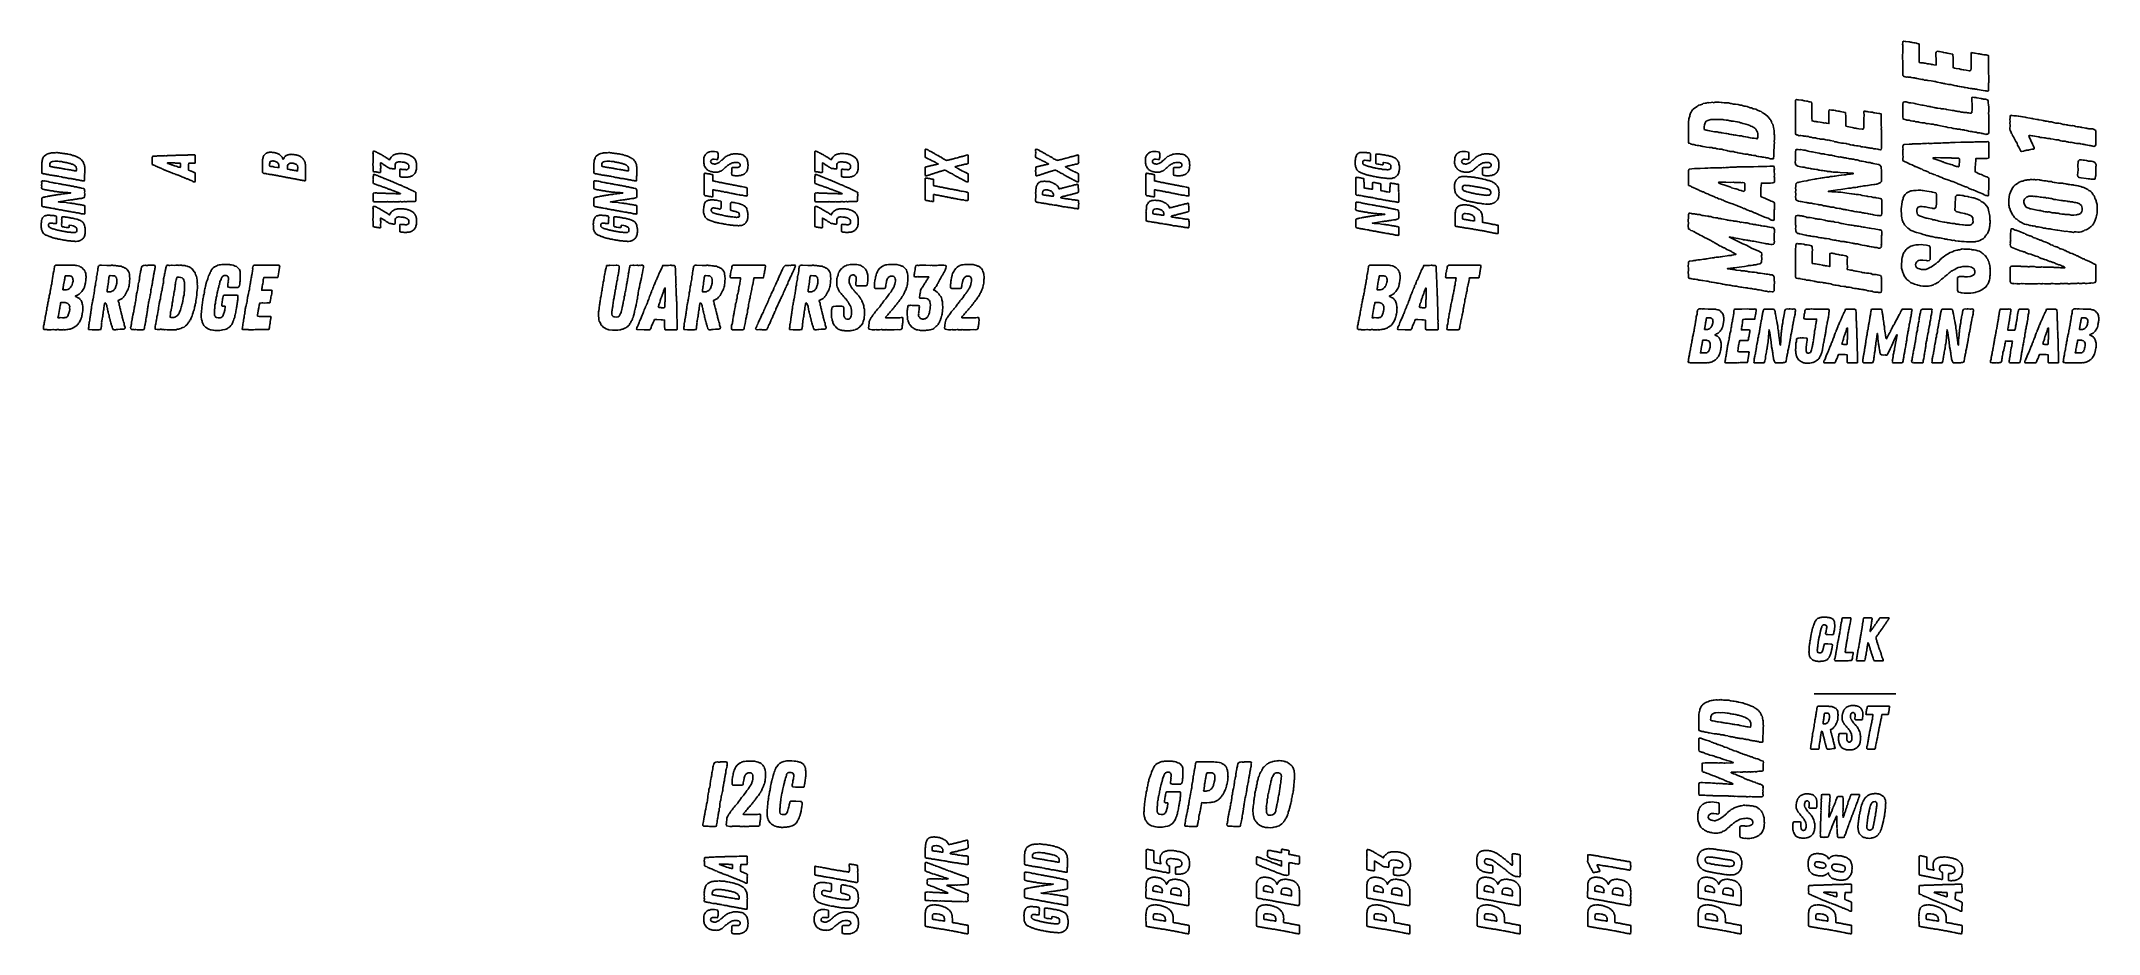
# Model space of a CAD drawing. Extents: x 21.5 to 68.8, y -31.2 to -10.6.
import ezdxf

# ---------------------------------------------------------------- set-up
doc = ezdxf.new("R2010")
doc.units = 0
doc.layers.add('Special_Silkscreen_Paths', color=7, linetype='CONTINUOUS')

msp = doc.modelspace()

# ---------------------------------------------------------------- linework, layer by layer
at = {"layer": 'Special_Silkscreen_Paths', "color": 7}
for points in [[(66.276955, -11.455238), (66.274133, -11.43266), (66.271311, -11.387505), (66.271311, -11.328238), (66.268489, -11.311305), (66.271311, -11.274616), (66.268489, -11.229461), (66.268489, -10.96135), (66.237444, -10.952883), (66.212044, -10.947239), (66.164067, -10.944416), (66.121733, -10.93595), (66.101978, -10.933127), (66.085044, -10.927483), (66.065289, -10.921839), (66.0286, -10.921839), (65.966511, -10.91055), (65.943933, -10.907727), (65.912889, -10.902083), (65.9016, -10.899261), (65.879022, -10.896439), (65.870556, -10.916194), (65.873378, -10.995216), (65.870556, -11.057305), (65.867734, -11.096816), (65.867734, -11.263327), (65.862089, -11.302838), (65.8508, -11.314127), (65.828222, -11.314127), (65.754845, -11.302838), (65.704045, -11.294372), (65.684289, -11.288727), (65.656067, -11.285905), (65.630667, -11.280261), (65.602445, -11.271794), (65.523423, -11.260505), (65.486734, -11.252038), (65.455689, -11.240749), (65.455689, -11.215349), (65.452867, -11.178661), (65.452867, -11.147616), (65.455689, -11.099638), (65.452867, -11.029083), (65.452867, -11.003683), (65.450045, -10.96135), (65.450045, -10.933127), (65.444401, -10.927483), (65.404889, -10.921839), (65.359734, -10.913372), (65.320223, -10.907727), (65.297645, -10.899261), (65.27789, -10.899261), (65.235556, -10.890794), (65.215801, -10.88515), (65.17629, -10.876683), (65.145245, -10.871039), (65.122667, -10.871039), (65.088801, -10.865394), (65.066223, -10.882328), (65.060579, -10.904905), (65.060579, -10.978283), (65.066223, -11.031905), (65.063401, -11.130683), (65.063401, -11.181483), (65.012601, -11.175838), (64.984379, -11.167372), (64.961801, -11.170194), (64.942045, -11.16455), (64.902534, -11.156083), (64.863023, -11.150438), (64.809401, -11.141972), (64.786823, -11.141972), (64.76989, -11.133505), (64.730379, -11.133505), (64.710623, -11.130683), (64.676757, -11.122216), (64.673934, -11.054483), (64.673934, -10.871039), (64.671112, -10.837172), (64.671112, -10.718639), (64.66829, -10.690417), (64.631601, -10.68195), (64.614668, -10.679128), (64.575157, -10.667839), (64.552579, -10.667839), (64.510246, -10.659372), (64.493312, -10.65655), (64.473557, -10.653728), (64.453801, -10.645261), (64.436868, -10.645261), (64.366313, -10.639617), (64.349379, -10.639617), (64.318335, -10.63115), (64.298579, -10.645261), (64.295757, -10.670661), (64.292935, -10.698883), (64.295757, -10.724283), (64.295757, -10.786372), (64.298579, -10.868216), (64.295757, -10.890794), (64.292935, -10.955705), (64.295757, -11.167372), (64.298579, -11.229461), (64.298579, -11.257683), (64.295757, -11.280261), (64.295757, -11.300016), (64.298579, -11.333883), (64.295757, -11.353638), (64.298579, -11.370572), (64.298579, -11.418549), (64.315513, -11.441127), (64.332446, -11.443949), (64.349379, -11.452416), (64.383246, -11.460883), (64.403001, -11.455238), (64.419935, -11.45806), (64.456624, -11.460883), (64.473557, -11.463705), (64.49049, -11.469349), (64.527179, -11.472171), (64.546935, -11.477816), (64.563868, -11.474994), (64.583623, -11.48346), (64.603379, -11.48346), (64.620312, -11.491927), (64.659823, -11.497571), (64.696512, -11.50886), (64.716268, -11.511683), (64.733201, -11.50886), (64.752957, -11.511683), (64.775534, -11.517327), (64.792468, -11.528616), (64.851734, -11.531438), (64.87149, -11.539905), (64.950512, -11.542727), (64.992845, -11.554016), (65.032356, -11.562483), (65.04929, -11.55966), (65.069045, -11.565305), (65.091623, -11.573771), (65.17629, -11.590705), (65.193223, -11.601994), (65.212979, -11.601994), (65.232734, -11.604816), (65.255312, -11.607638), (65.275067, -11.616105), (65.317401, -11.621749), (65.356912, -11.633038), (65.399245, -11.633038), (65.458512, -11.644327), (65.478267, -11.649971), (65.5206, -11.658438), (65.540356, -11.66126), (65.560112, -11.669727), (65.5968, -11.678194), (65.613734, -11.675371), (65.6476, -11.68666), (65.661711, -11.68666), (65.6984, -11.692305), (65.720978, -11.697949), (65.740734, -11.697949), (65.785889, -11.703594), (65.808467, -11.714882), (65.845156, -11.720527), (65.884667, -11.723349), (65.904422, -11.726171), (65.927, -11.731816), (65.946756, -11.731816), (65.966511, -11.73746), (65.991911, -11.73746), (66.014489, -11.745927), (66.059645, -11.748749), (66.101978, -11.760038), (66.147133, -11.765682), (66.189467, -11.771327), (66.214867, -11.776971), (66.240267, -11.785438), (66.265667, -11.776971), (66.271311, -11.751571), (66.271311, -11.601994), (66.274133, -11.582238), (66.274133, -11.50886)], [(61.346648, -12.829649), (61.343826, -12.809893), (61.343826, -12.795782), (61.341004, -12.776027), (61.341004, -12.688538), (61.329715, -12.657493), (61.324071, -12.612338), (61.318426, -12.584116), (61.307137, -12.544605), (61.287382, -12.516382), (61.278915, -12.485338), (61.261982, -12.448649), (61.250693, -12.431716), (61.228115, -12.406316), (61.197071, -12.366805), (61.149093, -12.327294), (61.115226, -12.307538), (61.098293, -12.293427), (61.078538, -12.279316), (61.061604, -12.276494), (61.039026, -12.253916), (61.010804, -12.239805), (60.95436, -12.220049), (60.914849, -12.200294), (60.875338, -12.189005), (60.858404, -12.186183), (60.821716, -12.169249), (60.790671, -12.166427), (60.773738, -12.160783), (60.737049, -12.141027), (60.717293, -12.132561), (60.683427, -12.126916), (60.646738, -12.124094), (60.587471, -12.107161), (60.559249, -12.104338), (60.536671, -12.095872), (60.514094, -12.090227), (60.449182, -12.084583), (60.406849, -12.078938), (60.353227, -12.067649), (60.333471, -12.067649), (60.288316, -12.053538), (60.209294, -12.053538), (60.189538, -12.050716), (60.141561, -12.045072), (60.121805, -12.045072), (60.076649, -12.036605), (60.059716, -12.036605), (60.039961, -12.033783), (60.020205, -12.039427), (60.00045, -12.036605), (59.983516, -12.039427), (59.944005, -12.047894), (59.927072, -12.039427), (59.890383, -12.042249), (59.833939, -12.047894), (59.814183, -12.045072), (59.774672, -12.059183), (59.754916, -12.059183), (59.706939, -12.067649), (59.687183, -12.078938), (59.64485, -12.095872), (59.605339, -12.107161), (59.579939, -12.121272), (59.565828, -12.132561), (59.531961, -12.155138), (59.475517, -12.197472), (59.461405, -12.214405), (59.447294, -12.23416), (59.430361, -12.262383), (59.424717, -12.273672), (59.41625, -12.287783), (59.402139, -12.33576), (59.396494, -12.352694), (59.396494, -12.358338), (59.385206, -12.397849), (59.376739, -12.420427), (59.376739, -12.440183), (59.371094, -12.482516), (59.368272, -12.507916), (59.36545, -12.530494), (59.36545, -12.575649), (59.368272, -12.592582), (59.36545, -12.623627), (59.36545, -12.694182), (59.368272, -12.750627), (59.36545, -12.812716), (59.36545, -12.835293), (59.371094, -12.880449), (59.368272, -12.900204), (59.36545, -12.934071), (59.36545, -12.953827), (59.373917, -12.982049), (59.404961, -12.990515), (59.413428, -12.99616), (59.44165, -13.004627), (59.461405, -13.010271), (59.495272, -13.013093), (59.515028, -13.015915), (59.531961, -13.024382), (59.565828, -13.030026), (59.605339, -13.035671), (59.642028, -13.044138), (59.661783, -13.04696), (59.678716, -13.04696), (59.698472, -13.052604), (59.749272, -13.066715), (59.783139, -13.07236), (59.842405, -13.078004), (59.864983, -13.080826), (59.904494, -13.080826), (59.938361, -13.092115), (59.972227, -13.09776), (59.989161, -13.09776), (60.023027, -13.106226), (60.042783, -13.109049), (60.076649, -13.114693), (60.096405, -13.117515), (60.113338, -13.117515), (60.133094, -13.120338), (60.152849, -13.125982), (60.172605, -13.134449), (60.251627, -13.14856), (60.26856, -13.154204), (60.308071, -13.162671), (60.325005, -13.168315), (60.34476, -13.17396), (60.401205, -13.17396), (60.435071, -13.185249), (60.452005, -13.188071), (60.485871, -13.196537), (60.505627, -13.202182), (60.542316, -13.207826), (60.562071, -13.210649), (60.601582, -13.219115), (60.62416, -13.221937), (60.663671, -13.230404), (60.72576, -13.230404), (60.745516, -13.241693), (60.762449, -13.244515), (60.799138, -13.247337), (60.821716, -13.252982), (60.861227, -13.261449), (60.883804, -13.261449), (60.912027, -13.267093), (60.934604, -13.278382), (60.965649, -13.284026), (60.988227, -13.286849), (61.027738, -13.292493), (61.050315, -13.292493), (61.072893, -13.298137), (61.101115, -13.303782), (61.140626, -13.312248), (61.15756, -13.315071), (61.197071, -13.320715), (61.230937, -13.334826), (61.256337, -13.337648), (61.321248, -13.337648), (61.326893, -13.315071), (61.332537, -13.27556), (61.332537, -13.190893), (61.329715, -13.171137), (61.329715, -13.14856), (61.332537, -13.131626), (61.338182, -13.092115), (61.338182, -13.066715), (61.341004, -13.044138), (61.338182, -13.010271), (61.343826, -12.967938), (61.341004, -12.931249), (61.343826, -12.89456)], [(63.810391, -12.80143), (63.807569, -12.778852), (63.804746, -12.733696), (63.804746, -12.67443), (63.801924, -12.657496), (63.804746, -12.620808), (63.801924, -12.575652), (63.801924, -12.307541), (63.77088, -12.299075), (63.74548, -12.29343), (63.697502, -12.290608), (63.655169, -12.282141), (63.635413, -12.279319), (63.61848, -12.273675), (63.598724, -12.26803), (63.562035, -12.26803), (63.499947, -12.256741), (63.477369, -12.253919), (63.446324, -12.248275), (63.435036, -12.245452), (63.412458, -12.24263), (63.403991, -12.262386), (63.406813, -12.341408), (63.403991, -12.403497), (63.401169, -12.443008), (63.401169, -12.609519), (63.395524, -12.64903), (63.384236, -12.660319), (63.361658, -12.660319), (63.28828, -12.64903), (63.23748, -12.640563), (63.217725, -12.634919), (63.189502, -12.632096), (63.164102, -12.626452), (63.13588, -12.617985), (63.056858, -12.606696), (63.020169, -12.59823), (62.989125, -12.586941), (62.989125, -12.561541), (62.986303, -12.524852), (62.986303, -12.493808), (62.989125, -12.44583), (62.986303, -12.375274), (62.986303, -12.349874), (62.98348, -12.307541), (62.98348, -12.279319), (62.977836, -12.273675), (62.938325, -12.26803), (62.893169, -12.259563), (62.853658, -12.253919), (62.83108, -12.245452), (62.811325, -12.245452), (62.768992, -12.236986), (62.749236, -12.231341), (62.709725, -12.222875), (62.678681, -12.21723), (62.656103, -12.21723), (62.622236, -12.211586), (62.599658, -12.228519), (62.594014, -12.251097), (62.594014, -12.324474), (62.599658, -12.378097), (62.596836, -12.476874), (62.596836, -12.527674), (62.546036, -12.52203), (62.517814, -12.513563), (62.495236, -12.516385), (62.475481, -12.510741), (62.43597, -12.502274), (62.396459, -12.49663), (62.342836, -12.488163), (62.320259, -12.488163), (62.303325, -12.479697), (62.263814, -12.479697), (62.244059, -12.476874), (62.210192, -12.468408), (62.20737, -12.400674), (62.20737, -12.21723), (62.204548, -12.183363), (62.204548, -12.06483), (62.201725, -12.036608), (62.165037, -12.028141), (62.148103, -12.025319), (62.108592, -12.01403), (62.086014, -12.01403), (62.043681, -12.005564), (62.026748, -12.002741), (62.006992, -11.999919), (61.987237, -11.991453), (61.970303, -11.991453), (61.899748, -11.985808), (61.882815, -11.985808), (61.85177, -11.977341), (61.832015, -11.991453), (61.829192, -12.016853), (61.82637, -12.045075), (61.829192, -12.070475), (61.829192, -12.132564), (61.832015, -12.214408), (61.829192, -12.236986), (61.82637, -12.301897), (61.829192, -12.513563), (61.832015, -12.575652), (61.832015, -12.603874), (61.829192, -12.626452), (61.829192, -12.646208), (61.832015, -12.680074), (61.829192, -12.69983), (61.832015, -12.716763), (61.832015, -12.764741), (61.848948, -12.787319), (61.865881, -12.790141), (61.882815, -12.798607), (61.916681, -12.807074), (61.936437, -12.80143), (61.95337, -12.804252), (61.990059, -12.807074), (62.006992, -12.809896), (62.023926, -12.815541), (62.060614, -12.818363), (62.08037, -12.824007), (62.097303, -12.821185), (62.117059, -12.829652), (62.136814, -12.829652), (62.153748, -12.838119), (62.193259, -12.843763), (62.229948, -12.855052), (62.249703, -12.857874), (62.266636, -12.855052), (62.286392, -12.857874), (62.30897, -12.863519), (62.325903, -12.874807), (62.38517, -12.87763), (62.404925, -12.886096), (62.483947, -12.888918), (62.526281, -12.900207), (62.565792, -12.908674), (62.582725, -12.905852), (62.602481, -12.911496), (62.625058, -12.919963), (62.709725, -12.936896), (62.726658, -12.948185), (62.746414, -12.948185), (62.766169, -12.951007), (62.788747, -12.95383), (62.808503, -12.962296), (62.850836, -12.967941), (62.890347, -12.97923), (62.93268, -12.97923), (62.991947, -12.990518), (63.011703, -12.996163), (63.054036, -13.00463), (63.073791, -13.007452), (63.093547, -13.015918), (63.130236, -13.024385), (63.147169, -13.021563), (63.181036, -13.032852), (63.195147, -13.032852), (63.231836, -13.038496), (63.254413, -13.044141), (63.274169, -13.044141), (63.319325, -13.049785), (63.341902, -13.061074), (63.378591, -13.066718), (63.418102, -13.069541), (63.437858, -13.072363), (63.460436, -13.078007), (63.480191, -13.078007), (63.499947, -13.083652), (63.525347, -13.083652), (63.547924, -13.092118), (63.59308, -13.094941), (63.635413, -13.106229), (63.680569, -13.111874), (63.722902, -13.117518), (63.748302, -13.123163), (63.773702, -13.131629), (63.799102, -13.123163), (63.804746, -13.097763), (63.804746, -12.948185), (63.807569, -12.92843), (63.807569, -12.855052)], [(66.276955, -12.739346), (66.274133, -12.702657), (66.276955, -12.682902), (66.276955, -12.60388), (66.274133, -12.575658), (66.274133, -12.344236), (66.271311, -12.287791), (66.276955, -12.24828), (66.274133, -12.205947), (66.276955, -12.155147), (66.268489, -12.093058), (66.262844, -12.056369), (66.262844, -12.002747), (66.243089, -11.980169), (66.197933, -11.96888), (66.1556, -11.963236), (66.138667, -11.960414), (66.118911, -11.960414), (66.099156, -11.951947), (66.000378, -11.937836), (65.9778, -11.929369), (65.958045, -11.932191), (65.938289, -11.926547), (65.895956, -11.923725), (65.887489, -11.940658), (65.887489, -12.014036), (65.890311, -12.076125), (65.890311, -12.22288), (65.887489, -12.24828), (65.887489, -12.276502), (65.873378, -12.290613), (65.845156, -12.290613), (65.816934, -12.284969), (65.785889, -12.282147), (65.766134, -12.276502), (65.7492, -12.27368), (65.729445, -12.270858), (65.701223, -12.270858), (65.675823, -12.265213), (65.639134, -12.262391), (65.602445, -12.251102), (65.562934, -12.24828), (65.540356, -12.242636), (65.5206, -12.242636), (65.475445, -12.231347), (65.455689, -12.228525), (65.433112, -12.225702), (65.393601, -12.217236), (65.351267, -12.214413), (65.306112, -12.203125), (65.286356, -12.200302), (65.244023, -12.191836), (65.224267, -12.186191), (65.184756, -12.186191), (65.165001, -12.180547), (65.105734, -12.17208), (65.083156, -12.17208), (65.063401, -12.166436), (65.040823, -12.169258), (65.021068, -12.157969), (64.984379, -12.149502), (64.944868, -12.141036), (64.925112, -12.135391), (64.905357, -12.132569), (64.882779, -12.126925), (64.860201, -12.132569), (64.840445, -12.12128), (64.800934, -12.115636), (64.761423, -12.104347), (64.738846, -12.104347), (64.699334, -12.09588), (64.600557, -12.073302), (64.572335, -12.067658), (64.54129, -12.062014), (64.482024, -12.053547), (64.46509, -12.047902), (64.445335, -12.047902), (64.377601, -12.030969), (64.357846, -12.030969), (64.33809, -12.028147), (64.304224, -12.036614), (64.301401, -12.093058), (64.301401, -12.203125), (64.298579, -12.307547), (64.298579, -12.37528), (64.304224, -12.420435), (64.321157, -12.428902), (64.377601, -12.443013), (64.394535, -12.448658), (64.41429, -12.448658), (64.448157, -12.45148), (64.482024, -12.462769), (64.527179, -12.471235), (64.572335, -12.474058), (64.59209, -12.485347), (64.609023, -12.485347), (64.628779, -12.488169), (64.648535, -12.488169), (64.665468, -12.499458), (64.696512, -12.505102), (64.733201, -12.507924), (64.755779, -12.513569), (64.775534, -12.507924), (64.798112, -12.513569), (64.837623, -12.524858), (64.860201, -12.533324), (64.882779, -12.530502), (64.942045, -12.538969), (64.975912, -12.544613), (64.995668, -12.544613), (65.032356, -12.558724), (65.071868, -12.558724), (65.094445, -12.561546), (65.131134, -12.575658), (65.165001, -12.581302), (65.20169, -12.586946), (65.280712, -12.60388), (65.294823, -12.60388), (65.334334, -12.615169), (65.419001, -12.626458), (65.458512, -12.640569), (65.478267, -12.640569), (65.517778, -12.651858), (65.534712, -12.651858), (65.554467, -12.65468), (65.5714, -12.657502), (65.610912, -12.657502), (65.627845, -12.663146), (65.667356, -12.668791), (65.684289, -12.671613), (65.701223, -12.671613), (65.720978, -12.68008), (65.757667, -12.688546), (65.7746, -12.685724), (65.794356, -12.694191), (65.811289, -12.699835), (65.8508, -12.713946), (65.884667, -12.713946), (65.910067, -12.719591), (65.946756, -12.725235), (65.963689, -12.728057), (65.983445, -12.728057), (66.020133, -12.739346), (66.062467, -12.739346), (66.099156, -12.750635), (66.116089, -12.753457), (66.135844, -12.75628), (66.164067, -12.764746), (66.192289, -12.776035), (66.209222, -12.778857), (66.226155, -12.776035), (66.245911, -12.773213), (66.262844, -12.761924)], [(60.962827, -12.840938), (60.951538, -12.880449), (60.926138, -12.874804), (60.87816, -12.866338), (60.835827, -12.863516), (60.793493, -12.857871), (60.753982, -12.846582), (60.734227, -12.84376), (60.683427, -12.832471), (60.641093, -12.824004), (60.62416, -12.824004), (60.584649, -12.809893), (60.567716, -12.807071), (60.531027, -12.807071), (60.457649, -12.795782), (60.437894, -12.790138), (60.42096, -12.79296), (60.401205, -12.787316), (60.361694, -12.778849), (60.34476, -12.778849), (60.305249, -12.770382), (60.288316, -12.764738), (60.248805, -12.756271), (60.229049, -12.756271), (60.183894, -12.750627), (60.144383, -12.74216), (60.127449, -12.74216), (60.110516, -12.733693), (60.087938, -12.730871), (60.068183, -12.730871), (60.048427, -12.725227), (60.031494, -12.722405), (59.969405, -12.71676), (59.929894, -12.711116), (59.893205, -12.705471), (59.853694, -12.694182), (59.811361, -12.685716), (59.791605, -12.680071), (59.774672, -12.680071), (59.754916, -12.671605), (59.732339, -12.663138), (59.729516, -12.637738), (59.732339, -12.601049), (59.737983, -12.555894), (59.752094, -12.507916), (59.763383, -12.493805), (59.777494, -12.476871), (59.814183, -12.457116), (59.862161, -12.440183), (59.884738, -12.43736), (59.960938, -12.431716), (60.042783, -12.434538), (60.102049, -12.431716), (60.161316, -12.43736), (60.178249, -12.440183), (60.237516, -12.448649), (60.277027, -12.448649), (60.316538, -12.46276), (60.339116, -12.468405), (60.358871, -12.471227), (60.401205, -12.476871), (60.440716, -12.482516), (60.477405, -12.48816), (60.49716, -12.490982), (60.531027, -12.499449), (60.54796, -12.505094), (60.562071, -12.510738), (60.579005, -12.51356), (60.615693, -12.524849), (60.655205, -12.533316), (60.686249, -12.541782), (60.739871, -12.558716), (60.77656, -12.572827), (60.804782, -12.586938), (60.833004, -12.598227), (60.85276, -12.609516), (60.869693, -12.617982), (60.892271, -12.637738), (60.914849, -12.660316), (60.926138, -12.674427), (60.943071, -12.705471), (60.95436, -12.728049), (60.962827, -12.756271)], [(66.765144, -12.355518), (66.765144, -12.397852), (66.762322, -12.437363), (66.765144, -12.479696), (66.762322, -12.519207), (66.765144, -12.56154), (66.765144, -12.570007), (66.759499, -12.646207), (66.767966, -12.685718), (66.782077, -12.708296), (66.790544, -12.736518), (66.79901, -12.753451), (66.813122, -12.773207), (66.82441, -12.801429), (66.841344, -12.835296), (66.863922, -12.877629), (66.897788, -12.939718), (66.92601, -12.982051), (66.937299, -13.024384), (66.95141, -13.049784), (66.965521, -13.06954), (66.982455, -13.103407), (67.016321, -13.165495), (67.036077, -13.17114), (67.075588, -13.159851), (67.109455, -13.151384), (67.126388, -13.14574), (67.146144, -13.142918), (67.165899, -13.142918), (67.185655, -13.137273), (67.208232, -13.134451), (67.239277, -13.125984), (67.267499, -13.117518), (67.301366, -13.117518), (67.318299, -13.109051), (67.321121, -13.086473), (67.301366, -13.046962), (67.284432, -13.001807), (67.202588, -12.832474), (67.196944, -12.81554), (67.20541, -12.801429), (67.227988, -12.801429), (67.267499, -12.809896), (67.292899, -12.812718), (67.33241, -12.821185), (67.411432, -12.832474), (67.436832, -12.835296), (67.45941, -12.846585), (67.501743, -12.852229), (67.538432, -12.857873), (67.569477, -12.857873), (67.597699, -12.86634), (67.623099, -12.869162), (67.659788, -12.874807), (67.679543, -12.874807), (67.699299, -12.880451), (67.755743, -12.888918), (67.81501, -12.900207), (67.851699, -12.905851), (67.882743, -12.905851), (67.913787, -12.91714), (67.930721, -12.922785), (67.96741, -12.931251), (67.987165, -12.936896), (68.009743, -12.934073), (68.029498, -12.936896), (68.071832, -12.948185), (68.091587, -12.948185), (68.111343, -12.953829), (68.150854, -12.962296), (68.170609, -12.959473), (68.193187, -12.965118), (68.232698, -12.973585), (68.252454, -12.976407), (68.291965, -12.984873), (68.308898, -12.987696), (68.328654, -12.987696), (68.348409, -12.990518), (68.368165, -12.990518), (68.385098, -12.996162), (68.424609, -13.001807), (68.444365, -13.001807), (68.46412, -13.007451), (68.486698, -13.007451), (68.509276, -13.01874), (68.551609, -13.027207), (68.585476, -13.030029), (68.605231, -13.035673), (68.627809, -13.038496), (68.644742, -13.041318), (68.66732, -13.046962), (68.695542, -13.052607), (68.723765, -13.038496), (68.735053, -13.01874), (68.737876, -12.996162), (68.737876, -12.928429), (68.740698, -12.908673), (68.740698, -12.846585), (68.737876, -12.81554), (68.737876, -12.722407), (68.735053, -12.691363), (68.726587, -12.677251), (68.698365, -12.66314), (68.684253, -12.654674), (68.664498, -12.649029), (68.647565, -12.649029), (68.602409, -12.646207), (68.579831, -12.646207), (68.551609, -12.640563), (68.54032, -12.643385), (68.520565, -12.632096), (68.503631, -12.634918), (68.469765, -12.626451), (68.418965, -12.617985), (68.399209, -12.61234), (68.382276, -12.61234), (68.356876, -12.603874), (68.328654, -12.601051), (68.308898, -12.601051), (68.272209, -12.592585), (68.241165, -12.584118), (68.212943, -12.575651), (68.187543, -12.578474), (68.153676, -12.570007), (68.133921, -12.570007), (68.097232, -12.564363), (68.077476, -12.558718), (68.057721, -12.555896), (68.021032, -12.547429), (67.984343, -12.547429), (67.947654, -12.533318), (67.925076, -12.530496), (67.885565, -12.519207), (67.848876, -12.516385), (67.820654, -12.519207), (67.76421, -12.502274), (67.716232, -12.490985), (67.668254, -12.48534), (67.651321, -12.479696), (67.617454, -12.476874), (67.600521, -12.474052), (67.580765, -12.471229), (67.563832, -12.468407), (67.541254, -12.465585), (67.524321, -12.454296), (67.487632, -12.451474), (67.428366, -12.443007), (67.40861, -12.43454), (67.377566, -12.431718), (67.340877, -12.426074), (67.298543, -12.420429), (67.278788, -12.414785), (67.261855, -12.414785), (67.222343, -12.400674), (67.177188, -12.397852), (67.132032, -12.392207), (67.109455, -12.383741), (67.069944, -12.375274), (67.05301, -12.375274), (67.021966, -12.366807), (67.00221, -12.363985), (66.968344, -12.358341), (66.948588, -12.355518), (66.914722, -12.352696), (66.886499, -12.347052), (66.84981, -12.347052), (66.807477, -12.341407), (66.782077, -12.338585)], [(22.481822, -13.594462), (22.480411, -13.584585), (22.480411, -13.577529), (22.479, -13.567651), (22.479, -13.523907), (22.473356, -13.508385), (22.470533, -13.485807), (22.467711, -13.471696), (22.462067, -13.45194), (22.452189, -13.437829), (22.447956, -13.422307), (22.439489, -13.403963), (22.433844, -13.395496), (22.422556, -13.382796), (22.407033, -13.36304), (22.383045, -13.343285), (22.366111, -13.333407), (22.357645, -13.326352), (22.347767, -13.319296), (22.3393, -13.317885), (22.328011, -13.306596), (22.3139, -13.299541), (22.285678, -13.289663), (22.265922, -13.279785), (22.246167, -13.274141), (22.2377, -13.272729), (22.219356, -13.264263), (22.203834, -13.262852), (22.195367, -13.260029), (22.177022, -13.250152), (22.167145, -13.245918), (22.150211, -13.243096), (22.131867, -13.241685), (22.102234, -13.233218), (22.088123, -13.231807), (22.076834, -13.227574), (22.065545, -13.224752), (22.033089, -13.221929), (22.011923, -13.219107), (21.985112, -13.213463), (21.975234, -13.213463), (21.952656, -13.206407), (21.913145, -13.206407), (21.903267, -13.204996), (21.879278, -13.202174), (21.8694, -13.202174), (21.846823, -13.197941), (21.838356, -13.197941), (21.828478, -13.196529), (21.818601, -13.199352), (21.808723, -13.197941), (21.800256, -13.199352), (21.780501, -13.203585), (21.772034, -13.199352), (21.753689, -13.200763), (21.725467, -13.203585), (21.715589, -13.202174), (21.695834, -13.209229), (21.685956, -13.209229), (21.661967, -13.213463), (21.65209, -13.219107), (21.630923, -13.227574), (21.611167, -13.233218), (21.598467, -13.240274), (21.591412, -13.245918), (21.574478, -13.257207), (21.546256, -13.278374), (21.539201, -13.286841), (21.532145, -13.296718), (21.523679, -13.310829), (21.520856, -13.316474), (21.516623, -13.323529), (21.509567, -13.347518), (21.506745, -13.355985), (21.506745, -13.358807), (21.501101, -13.378563), (21.496867, -13.389852), (21.496867, -13.399729), (21.494045, -13.420896), (21.492634, -13.433596), (21.491223, -13.444885), (21.491223, -13.467463), (21.492634, -13.475929), (21.491223, -13.491451), (21.491223, -13.526729), (21.492634, -13.554951), (21.491223, -13.585996), (21.491223, -13.597285), (21.494045, -13.619862), (21.492634, -13.62974), (21.491223, -13.646674), (21.491223, -13.656551), (21.495456, -13.670662), (21.510979, -13.674896), (21.515212, -13.677718), (21.529323, -13.681951), (21.539201, -13.684774), (21.556134, -13.686185), (21.566012, -13.687596), (21.574478, -13.691829), (21.591412, -13.694651), (21.611167, -13.697474), (21.629512, -13.701707), (21.63939, -13.703118), (21.647856, -13.703118), (21.657734, -13.70594), (21.683134, -13.712996), (21.700067, -13.715818), (21.729701, -13.71864), (21.740989, -13.720051), (21.760745, -13.720051), (21.777678, -13.725696), (21.794612, -13.728518), (21.803078, -13.728518), (21.820012, -13.732751), (21.829889, -13.734162), (21.846823, -13.736985), (21.8567, -13.738396), (21.865167, -13.738396), (21.875045, -13.739807), (21.884923, -13.742629), (21.8948, -13.746862), (21.934312, -13.753918), (21.942778, -13.75674), (21.962534, -13.760973), (21.971, -13.763796), (21.980878, -13.766618), (22.0091, -13.766618), (22.026034, -13.772262), (22.0345, -13.773673), (22.051434, -13.777907), (22.061311, -13.780729), (22.079656, -13.783551), (22.089534, -13.784962), (22.109289, -13.789196), (22.120578, -13.790607), (22.140334, -13.79484), (22.171378, -13.79484), (22.181256, -13.800485), (22.189722, -13.801896), (22.208067, -13.803307), (22.219356, -13.806129), (22.239111, -13.810362), (22.2504, -13.810362), (22.264511, -13.813185), (22.2758, -13.818829), (22.291322, -13.821651), (22.302611, -13.823062), (22.322367, -13.825885), (22.333656, -13.825885), (22.344945, -13.828707), (22.359056, -13.831529), (22.378811, -13.835762), (22.387278, -13.837173), (22.407033, -13.839996), (22.423967, -13.847051), (22.436667, -13.848462), (22.469122, -13.848462), (22.471944, -13.837173), (22.474767, -13.817418), (22.474767, -13.775085), (22.473356, -13.765207), (22.473356, -13.753918), (22.474767, -13.745451), (22.477589, -13.725696), (22.477589, -13.712996), (22.479, -13.701707), (22.477589, -13.684774), (22.480411, -13.663607), (22.479, -13.645262), (22.480411, -13.626918)], [(27.560411, -13.66643), (27.559, -13.645264), (27.559, -13.64103), (27.557589, -13.629741), (27.557589, -13.609986), (27.559, -13.598697), (27.560411, -13.580353), (27.559, -13.542253), (27.557589, -13.532375), (27.559, -13.522497), (27.560411, -13.50133), (27.556178, -13.480164), (27.557589, -13.471697), (27.553356, -13.453353), (27.551944, -13.440653), (27.550533, -13.432186), (27.5463, -13.420897), (27.542067, -13.405375), (27.536422, -13.394086), (27.532189, -13.384208), (27.527956, -13.377153), (27.522311, -13.370097), (27.516667, -13.360219), (27.509611, -13.353164), (27.505378, -13.344697), (27.498322, -13.333408), (27.491267, -13.327764), (27.4828, -13.317886), (27.475745, -13.310831), (27.460222, -13.302364), (27.443289, -13.289664), (27.398133, -13.267086), (27.388256, -13.264264), (27.379789, -13.261442), (27.369911, -13.25862), (27.361445, -13.255797), (27.341689, -13.251564), (27.331811, -13.250153), (27.313467, -13.24592), (27.2923, -13.241686), (27.271134, -13.238864), (27.261256, -13.237453), (27.242911, -13.237453), (27.230211, -13.236042), (27.2161, -13.238864), (27.197756, -13.237453), (27.179411, -13.243097), (27.161067, -13.24592), (27.1526, -13.250153), (27.138489, -13.252975), (27.122967, -13.260031), (27.113089, -13.265675), (27.098978, -13.274142), (27.090511, -13.282608), (27.080634, -13.291075), (27.069345, -13.308008), (27.0637, -13.320708), (27.055234, -13.336231), (27.049589, -13.350342), (27.041123, -13.350342), (27.035478, -13.337642), (27.028423, -13.320708), (27.018545, -13.303775), (27.0129, -13.293897), (27.007256, -13.286842), (26.998789, -13.279786), (26.993145, -13.272731), (26.9748, -13.254386), (26.957867, -13.243097), (26.943756, -13.23322), (26.928234, -13.223342), (26.915534, -13.217697), (26.907067, -13.213464), (26.897189, -13.210642), (26.888723, -13.20782), (26.878845, -13.206408), (26.874612, -13.204997), (26.864734, -13.202175), (26.856267, -13.203586), (26.837923, -13.197942), (26.828045, -13.196531), (26.809701, -13.193708), (26.801234, -13.193708), (26.791356, -13.190886), (26.78289, -13.189475), (26.773012, -13.189475), (26.764545, -13.188064), (26.743378, -13.186653), (26.726445, -13.189475), (26.715156, -13.192297), (26.705278, -13.192297), (26.69399, -13.193708), (26.674234, -13.202175), (26.657301, -13.20782), (26.650245, -13.212053), (26.641779, -13.217697), (26.63049, -13.230397), (26.610734, -13.248742), (26.598034, -13.264264), (26.59239, -13.276964), (26.585334, -13.291075), (26.581101, -13.308008), (26.575456, -13.329175), (26.574045, -13.343286), (26.571223, -13.358808), (26.571223, -13.401142), (26.569812, -13.420897), (26.571223, -13.477342), (26.568401, -13.546486), (26.568401, -13.576119), (26.569812, -13.591641), (26.568401, -13.600108), (26.568401, -13.635386), (26.569812, -13.655141), (26.581101, -13.667841), (26.588156, -13.672075), (26.600856, -13.674897), (26.622023, -13.676308), (26.631901, -13.677719), (26.64319, -13.677719), (26.661534, -13.681953), (26.695401, -13.690419), (26.713745, -13.694653), (26.734912, -13.698886), (26.780067, -13.701708), (26.799823, -13.707353), (26.820989, -13.710175), (26.829456, -13.711586), (26.837923, -13.714408), (26.847801, -13.714408), (26.856267, -13.715819), (26.868967, -13.71723), (26.880256, -13.721464), (26.888723, -13.722875), (26.898601, -13.725697), (26.915534, -13.727108), (26.928234, -13.728519), (26.940934, -13.732752), (26.950812, -13.735575), (26.960689, -13.736986), (26.971978, -13.736986), (26.991734, -13.739808), (27.011489, -13.745452), (27.022778, -13.746864), (27.041123, -13.752508), (27.048178, -13.75533), (27.067934, -13.756741), (27.087689, -13.762386), (27.1018, -13.765208), (27.107445, -13.766619), (27.115911, -13.766619), (27.132845, -13.770852), (27.142723, -13.772264), (27.161067, -13.775086), (27.179411, -13.779319), (27.189289, -13.779319), (27.197756, -13.78073), (27.209045, -13.783552), (27.220334, -13.787786), (27.240089, -13.792019), (27.2542, -13.790608), (27.268311, -13.796252), (27.290889, -13.799075), (27.312056, -13.801897), (27.320522, -13.803308), (27.331811, -13.807541), (27.3431, -13.808952), (27.352978, -13.811775), (27.362856, -13.813186), (27.371322, -13.816008), (27.391078, -13.817419), (27.410833, -13.820241), (27.429178, -13.825886), (27.439056, -13.827297), (27.455989, -13.830119), (27.475745, -13.832941), (27.488445, -13.835764), (27.499733, -13.839997), (27.5209, -13.839997), (27.535011, -13.842819), (27.5463, -13.84423), (27.554767, -13.834352), (27.556178, -13.821652), (27.557589, -13.800486), (27.557589, -13.789197), (27.559, -13.78073), (27.559, -13.722875), (27.557589, -13.700297), (27.557589, -13.689008)], [(29.114047, -13.178186), (29.109814, -13.200764), (29.111225, -13.224753), (29.111225, -13.28402), (29.114047, -13.302364), (29.112636, -13.306597), (29.112636, -13.365864), (29.114047, -13.374331), (29.111225, -13.389853), (29.112636, -13.408197), (29.109814, -13.477342), (29.111225, -13.515442), (29.111225, -13.571886), (29.112636, -13.584586), (29.112636, -13.597286), (29.111225, -13.608575), (29.115458, -13.629742), (29.139447, -13.638208), (29.147914, -13.64103), (29.181781, -13.64103), (29.200125, -13.648086), (29.222703, -13.649497), (29.238225, -13.65373), (29.250925, -13.656553), (29.269269, -13.657964), (29.279147, -13.656553), (29.286203, -13.649497), (29.287614, -13.632564), (29.286203, -13.609986), (29.284792, -13.601519), (29.286203, -13.59023), (29.286203, -13.571886), (29.287614, -13.545075), (29.287614, -13.514031), (29.286203, -13.491453), (29.286203, -13.435008), (29.290436, -13.433597), (29.307369, -13.443475), (29.32148, -13.450531), (29.33418, -13.457586), (29.345469, -13.467464), (29.356758, -13.474519), (29.365225, -13.477342), (29.373691, -13.485808), (29.386391, -13.491453), (29.39768, -13.499919), (29.413203, -13.509797), (29.430136, -13.521086), (29.447069, -13.529553), (29.458358, -13.539431), (29.465414, -13.545075), (29.47388, -13.550719), (29.496458, -13.560597), (29.506336, -13.562008), (29.517625, -13.563419), (29.528914, -13.562008), (29.53738, -13.564831), (29.545847, -13.566242), (29.555725, -13.567653), (29.57548, -13.571886), (29.593825, -13.573297), (29.602291, -13.573297), (29.61358, -13.570475), (29.616402, -13.552131), (29.616402, -13.515442), (29.617813, -13.498508), (29.619225, -13.470286), (29.62628, -13.447708), (29.63898, -13.435008), (29.653091, -13.422308), (29.665791, -13.416664), (29.672847, -13.415253), (29.694013, -13.409608), (29.722236, -13.408197), (29.75328, -13.41102), (29.781502, -13.413842), (29.801258, -13.415253), (29.818191, -13.419486), (29.82948, -13.419486), (29.839358, -13.42372), (29.852058, -13.427953), (29.861936, -13.430775), (29.870402, -13.433597), (29.883102, -13.442064), (29.89298, -13.444886), (29.900035, -13.450531), (29.911324, -13.457586), (29.916969, -13.467464), (29.93108, -13.488631), (29.933902, -13.504153), (29.935313, -13.514031), (29.935313, -13.526731), (29.933902, -13.538019), (29.932491, -13.550719), (29.924024, -13.566242), (29.916969, -13.571886), (29.908502, -13.57753), (29.898624, -13.584586), (29.884513, -13.59023), (29.873224, -13.59023), (29.85488, -13.587408), (29.843591, -13.588819), (29.833713, -13.585997), (29.823836, -13.585997), (29.815369, -13.584586), (29.794202, -13.581764), (29.775858, -13.581764), (29.761747, -13.578942), (29.747636, -13.57753), (29.734936, -13.578942), (29.729291, -13.594464), (29.726469, -13.626919), (29.726469, -13.689008), (29.725058, -13.715819), (29.726469, -13.725697), (29.726469, -13.745453), (29.734936, -13.752508), (29.741991, -13.753919), (29.757513, -13.75533), (29.768802, -13.758153), (29.787147, -13.758153), (29.802669, -13.762386), (29.828069, -13.763797), (29.878869, -13.763797), (29.894391, -13.760975), (29.914147, -13.759564), (29.935313, -13.756741), (29.946602, -13.756741), (29.960713, -13.751097), (29.974824, -13.748275), (29.990347, -13.741219), (29.998813, -13.739808), (30.00728, -13.734164), (30.017158, -13.725697), (30.029858, -13.720053), (30.035502, -13.714408), (30.05808, -13.694653), (30.072191, -13.674897), (30.080658, -13.662197), (30.084891, -13.652319), (30.094769, -13.632564), (30.099002, -13.622686), (30.103235, -13.600108), (30.10888, -13.574708), (30.111702, -13.557775), (30.113113, -13.530964), (30.113113, -13.512619), (30.111702, -13.482986), (30.10888, -13.467464), (30.107469, -13.442064), (30.103235, -13.420897), (30.101824, -13.409608), (30.094769, -13.391264), (30.089124, -13.37292), (30.082069, -13.357397), (30.072191, -13.343286), (30.060902, -13.33482), (30.051024, -13.323531), (30.039735, -13.30942), (30.031269, -13.300953), (30.017158, -13.291075), (30.004458, -13.282609), (29.991758, -13.275553), (29.977647, -13.268497), (29.967769, -13.261442), (29.957891, -13.25862), (29.949424, -13.254386), (29.940958, -13.251564), (29.929669, -13.24592), (29.91838, -13.243097), (29.904269, -13.241686), (29.894391, -13.237453), (29.876047, -13.230397), (29.860524, -13.227575), (29.845002, -13.226164), (29.821013, -13.223342), (29.79138, -13.22052), (29.767391, -13.219109), (29.741991, -13.219109), (29.723647, -13.22052), (29.70248, -13.22052), (29.684136, -13.221931), (29.672847, -13.221931), (29.655913, -13.226164), (29.63898, -13.231809), (29.629102, -13.234631), (29.609347, -13.238864), (29.58818, -13.250153), (29.568425, -13.267086), (29.551491, -13.278375), (29.53738, -13.291075), (29.52468, -13.302364), (29.510569, -13.323531), (29.495047, -13.346108), (29.490814, -13.36022), (29.478114, -13.351753), (29.454125, -13.336231), (29.444247, -13.327764), (29.434369, -13.32212), (29.408969, -13.306597), (29.399091, -13.302364), (29.389214, -13.295308), (29.369458, -13.282609), (29.358169, -13.278375), (29.349703, -13.272731), (29.329947, -13.261442), (29.311603, -13.251564), (29.294669, -13.243097), (29.274914, -13.231809), (29.265036, -13.221931), (29.252336, -13.216286), (29.23258, -13.20782), (29.224114, -13.200764), (29.214236, -13.199353), (29.205769, -13.193709), (29.195892, -13.186653), (29.187425, -13.183831), (29.171903, -13.178186), (29.156381, -13.171131), (29.135214, -13.166897), (29.121103, -13.166897)], [(35.181822, -13.594462), (35.180411, -13.584585), (35.180411, -13.577529), (35.179, -13.567651), (35.179, -13.523907), (35.173356, -13.508385), (35.170533, -13.485807), (35.167711, -13.471696), (35.162067, -13.45194), (35.152189, -13.437829), (35.147956, -13.422307), (35.139489, -13.403963), (35.133844, -13.395496), (35.122556, -13.382796), (35.107033, -13.36304), (35.083045, -13.343285), (35.066111, -13.333407), (35.057645, -13.326352), (35.047767, -13.319296), (35.0393, -13.317885), (35.028011, -13.306596), (35.0139, -13.299541), (34.985678, -13.289663), (34.965922, -13.279785), (34.946167, -13.274141), (34.9377, -13.272729), (34.919356, -13.264263), (34.903834, -13.262852), (34.895367, -13.260029), (34.877022, -13.250152), (34.867145, -13.245918), (34.850211, -13.243096), (34.831867, -13.241685), (34.802234, -13.233218), (34.788123, -13.231807), (34.776834, -13.227574), (34.765545, -13.224752), (34.733089, -13.221929), (34.711923, -13.219107), (34.685112, -13.213463), (34.675234, -13.213463), (34.652656, -13.206407), (34.613145, -13.206407), (34.603267, -13.204996), (34.579278, -13.202174), (34.5694, -13.202174), (34.546823, -13.197941), (34.538356, -13.197941), (34.528478, -13.196529), (34.518601, -13.199352), (34.508723, -13.197941), (34.500256, -13.199352), (34.480501, -13.203585), (34.472034, -13.199352), (34.453689, -13.200763), (34.425467, -13.203585), (34.415589, -13.202174), (34.395834, -13.209229), (34.385956, -13.209229), (34.361967, -13.213463), (34.35209, -13.219107), (34.330923, -13.227574), (34.311167, -13.233218), (34.298467, -13.240274), (34.291412, -13.245918), (34.274478, -13.257207), (34.246256, -13.278374), (34.239201, -13.286841), (34.232145, -13.296718), (34.223679, -13.310829), (34.220856, -13.316474), (34.216623, -13.323529), (34.209567, -13.347518), (34.206745, -13.355985), (34.206745, -13.358807), (34.201101, -13.378563), (34.196867, -13.389852), (34.196867, -13.399729), (34.194045, -13.420896), (34.192634, -13.433596), (34.191223, -13.444885), (34.191223, -13.467463), (34.192634, -13.475929), (34.191223, -13.491451), (34.191223, -13.526729), (34.192634, -13.554951), (34.191223, -13.585996), (34.191223, -13.597285), (34.194045, -13.619862), (34.192634, -13.62974), (34.191223, -13.646674), (34.191223, -13.656551), (34.195456, -13.670662), (34.210979, -13.674896), (34.215212, -13.677718), (34.229323, -13.681951), (34.239201, -13.684774), (34.256134, -13.686185), (34.266012, -13.687596), (34.274478, -13.691829), (34.291412, -13.694651), (34.311167, -13.697474), (34.329512, -13.701707), (34.33939, -13.703118), (34.347856, -13.703118), (34.357734, -13.70594), (34.383134, -13.712996), (34.400067, -13.715818), (34.429701, -13.71864), (34.440989, -13.720051), (34.460745, -13.720051), (34.477678, -13.725696), (34.494612, -13.728518), (34.503078, -13.728518), (34.520012, -13.732751), (34.529889, -13.734162), (34.546823, -13.736985), (34.5567, -13.738396), (34.565167, -13.738396), (34.575045, -13.739807), (34.584923, -13.742629), (34.5948, -13.746862), (34.634312, -13.753918), (34.642778, -13.75674), (34.662534, -13.760973), (34.671, -13.763796), (34.680878, -13.766618), (34.7091, -13.766618), (34.726034, -13.772262), (34.7345, -13.773673), (34.751434, -13.777907), (34.761311, -13.780729), (34.779656, -13.783551), (34.789534, -13.784962), (34.809289, -13.789196), (34.820578, -13.790607), (34.840334, -13.79484), (34.871378, -13.79484), (34.881256, -13.800485), (34.889722, -13.801896), (34.908067, -13.803307), (34.919356, -13.806129), (34.939111, -13.810362), (34.9504, -13.810362), (34.964511, -13.813185), (34.9758, -13.818829), (34.991322, -13.821651), (35.002611, -13.823062), (35.022367, -13.825885), (35.033656, -13.825885), (35.044945, -13.828707), (35.059056, -13.831529), (35.078811, -13.835762), (35.087278, -13.837173), (35.107033, -13.839996), (35.123967, -13.847051), (35.136667, -13.848462), (35.169122, -13.848462), (35.171944, -13.837173), (35.174767, -13.817418), (35.174767, -13.775085), (35.173356, -13.765207), (35.173356, -13.753918), (35.174767, -13.745451), (35.177589, -13.725696), (35.177589, -13.712996), (35.179, -13.701707), (35.177589, -13.684774), (35.180411, -13.663607), (35.179, -13.645262), (35.180411, -13.626918)], [(37.737344, -13.490041), (37.735933, -13.474519), (37.734522, -13.464641), (37.734522, -13.449119), (37.733111, -13.439241), (37.734522, -13.426541), (37.733111, -13.416664), (37.727467, -13.398319), (37.726056, -13.38703), (37.719, -13.365864), (37.713356, -13.357397), (37.709122, -13.340464), (37.699244, -13.327764), (37.690778, -13.313653), (37.6809, -13.302364), (37.675256, -13.295308), (37.662556, -13.284019), (37.656911, -13.276964), (37.6428, -13.269908), (37.637156, -13.261442), (37.613167, -13.248742), (37.593411, -13.241686), (37.580711, -13.238864), (37.569422, -13.236042), (37.551078, -13.230397), (37.529911, -13.230397), (37.521445, -13.228986), (37.501689, -13.224753), (37.462178, -13.224753), (37.4523, -13.223342), (37.442422, -13.224753), (37.433956, -13.223342), (37.4142, -13.22193), (37.405734, -13.224753), (37.381745, -13.231808), (37.371867, -13.233219), (37.360578, -13.23463), (37.3507, -13.236042), (37.321067, -13.244508), (37.302723, -13.252975), (37.2745, -13.264264), (37.267445, -13.265675), (37.251923, -13.278375), (37.227934, -13.288253), (37.211, -13.305186), (37.1983, -13.312241), (37.184189, -13.324941), (37.177134, -13.329175), (37.1729, -13.33623), (37.164434, -13.340464), (37.153145, -13.354575), (37.1475, -13.363041), (37.140445, -13.368686), (37.129156, -13.37433), (37.1221, -13.381386), (37.113634, -13.38703), (37.091056, -13.405375), (37.071301, -13.420897), (37.052956, -13.430775), (37.041667, -13.436419), (37.021912, -13.447708), (36.995101, -13.457586), (36.985223, -13.458997), (36.966878, -13.458997), (36.947123, -13.457586), (36.933012, -13.453352), (36.923134, -13.451941), (36.909023, -13.446297), (36.899145, -13.442064), (36.889267, -13.435008), (36.882212, -13.419486), (36.876567, -13.402553), (36.87939, -13.384208), (36.890678, -13.370097), (36.903378, -13.357397), (36.911845, -13.353164), (36.928778, -13.350341), (36.961234, -13.350341), (37.004978, -13.354575), (37.016267, -13.357397), (37.034612, -13.355986), (37.044489, -13.344697), (37.044489, -13.324941), (37.045901, -13.305186), (37.045901, -13.226164), (37.044489, -13.200764), (37.036023, -13.18383), (37.004978, -13.178186), (36.965467, -13.172542), (36.941478, -13.17113), (36.913256, -13.172542), (36.882212, -13.172542), (36.848345, -13.181008), (36.838467, -13.185242), (36.822945, -13.188064), (36.814478, -13.193708), (36.798956, -13.203586), (36.791901, -13.207819), (36.776379, -13.22193), (36.770734, -13.226164), (36.756623, -13.241686), (36.75239, -13.252975), (36.743923, -13.262853), (36.735456, -13.279786), (36.731223, -13.28543), (36.729812, -13.295308), (36.722756, -13.319297), (36.721345, -13.340464), (36.718523, -13.353164), (36.718523, -13.363041), (36.717112, -13.398319), (36.717112, -13.442064), (36.724167, -13.466052), (36.729812, -13.492864), (36.738279, -13.508386), (36.746745, -13.530964), (36.76509, -13.556364), (36.779201, -13.573297), (36.787667, -13.581764), (36.801779, -13.59023), (36.807423, -13.594463), (36.820123, -13.605752), (36.827178, -13.609986), (36.837056, -13.614219), (36.848345, -13.619863), (36.86669, -13.62833), (36.880801, -13.629741), (36.894912, -13.633975), (36.90479, -13.639619), (36.924545, -13.64103), (36.934423, -13.645263), (36.962645, -13.648086), (37.003567, -13.648086), (37.013445, -13.649497), (37.024734, -13.648086), (37.043078, -13.646675), (37.061423, -13.64103), (37.072712, -13.638208), (37.082589, -13.633975), (37.092467, -13.626919), (37.105167, -13.621275), (37.126334, -13.612808), (37.140445, -13.604341), (37.150323, -13.597286), (37.161612, -13.583175), (37.177134, -13.569064), (37.195478, -13.556364), (37.213823, -13.53943), (37.232167, -13.523908), (37.240634, -13.518264), (37.247689, -13.511208), (37.266034, -13.495686), (37.277323, -13.48863), (37.2872, -13.478752), (37.294256, -13.474519), (37.301311, -13.471697), (37.309778, -13.466052), (37.329534, -13.456175), (37.346467, -13.444886), (37.366223, -13.433597), (37.387389, -13.429364), (37.395856, -13.429364), (37.421256, -13.423719), (37.443834, -13.423719), (37.463589, -13.422308), (37.473467, -13.422308), (37.487578, -13.423719), (37.504511, -13.426541), (37.521445, -13.432186), (37.531322, -13.43783), (37.544022, -13.444886), (37.551078, -13.451941), (37.555311, -13.467464), (37.558133, -13.478752), (37.558133, -13.491452), (37.5539, -13.509797), (37.539789, -13.523908), (37.518622, -13.533786), (37.504511, -13.538019), (37.473467, -13.540841), (37.443834, -13.540841), (37.433956, -13.53943), (37.381745, -13.53943), (37.361989, -13.550719), (37.360578, -13.569064), (37.360578, -13.648086), (37.359167, -13.665019), (37.361989, -13.698886), (37.371867, -13.718641), (37.394445, -13.722875), (37.404322, -13.725697), (37.415611, -13.727108), (37.436778, -13.72993), (37.446656, -13.728519), (37.470645, -13.72993), (37.512978, -13.72993), (37.535556, -13.727108), (37.544022, -13.725697), (37.563778, -13.721463), (37.572245, -13.720052), (37.597645, -13.710175), (37.608933, -13.707352), (37.632922, -13.697475), (37.652678, -13.684775), (37.669611, -13.670663), (37.687956, -13.656552), (37.699244, -13.639619), (37.709122, -13.625508), (37.714767, -13.609986), (37.724644, -13.587408), (37.727467, -13.57753), (37.730289, -13.563419), (37.733111, -13.547897), (37.733111, -13.533786), (37.734522, -13.523908)], [(39.274045, -13.178187), (39.269812, -13.200765), (39.271223, -13.224754), (39.271223, -13.284021), (39.274045, -13.302365), (39.272634, -13.306598), (39.272634, -13.365865), (39.274045, -13.374332), (39.271223, -13.389854), (39.272634, -13.408198), (39.269812, -13.477343), (39.271223, -13.515443), (39.271223, -13.571887), (39.272634, -13.584587), (39.272634, -13.597287), (39.271223, -13.608576), (39.275456, -13.629743), (39.299445, -13.638209), (39.307912, -13.641031), (39.341779, -13.641031), (39.360123, -13.648087), (39.382701, -13.649498), (39.398223, -13.653731), (39.410923, -13.656554), (39.429267, -13.657965), (39.439145, -13.656554), (39.446201, -13.649498), (39.447612, -13.632565), (39.446201, -13.609987), (39.44479, -13.60152), (39.446201, -13.590231), (39.446201, -13.571887), (39.447612, -13.545076), (39.447612, -13.514032), (39.446201, -13.491454), (39.446201, -13.435009), (39.450434, -13.433598), (39.467367, -13.443476), (39.481478, -13.450532), (39.494178, -13.457587), (39.505467, -13.467465), (39.516756, -13.47452), (39.525223, -13.477343), (39.533689, -13.485809), (39.546389, -13.491454), (39.557678, -13.49992), (39.573201, -13.509798), (39.590134, -13.521087), (39.607067, -13.529554), (39.618356, -13.539432), (39.625412, -13.545076), (39.633878, -13.55072), (39.656456, -13.560598), (39.666334, -13.562009), (39.677623, -13.56342), (39.688912, -13.562009), (39.697378, -13.564832), (39.705845, -13.566243), (39.715723, -13.567654), (39.735478, -13.571887), (39.753823, -13.573298), (39.762289, -13.573298), (39.773578, -13.570476), (39.7764, -13.552132), (39.7764, -13.515443), (39.777811, -13.498509), (39.779223, -13.470287), (39.786278, -13.447709), (39.798978, -13.435009), (39.813089, -13.422309), (39.825789, -13.416665), (39.832845, -13.415254), (39.854011, -13.409609), (39.882234, -13.408198), (39.913278, -13.411021), (39.9415, -13.413843), (39.961256, -13.415254), (39.978189, -13.419487), (39.989478, -13.419487), (39.999356, -13.423721), (40.012056, -13.427954), (40.021934, -13.430776), (40.0304, -13.433598), (40.0431, -13.442065), (40.052978, -13.444887), (40.060033, -13.450532), (40.071322, -13.457587), (40.076967, -13.467465), (40.091078, -13.488632), (40.0939, -13.504154), (40.095311, -13.514032), (40.095311, -13.526732), (40.0939, -13.53802), (40.092489, -13.55072), (40.084022, -13.566243), (40.076967, -13.571887), (40.0685, -13.577531), (40.058622, -13.584587), (40.044511, -13.590231), (40.033222, -13.590231), (40.014878, -13.587409), (40.003589, -13.58882), (39.993711, -13.585998), (39.983834, -13.585998), (39.975367, -13.584587), (39.9542, -13.581765), (39.935856, -13.581765), (39.921745, -13.578943), (39.907634, -13.577531), (39.894934, -13.578943), (39.889289, -13.594465), (39.886467, -13.62692), (39.886467, -13.689009), (39.885056, -13.71582), (39.886467, -13.725698), (39.886467, -13.745454), (39.894934, -13.752509), (39.901989, -13.75392), (39.917511, -13.755331), (39.9288, -13.758154), (39.947145, -13.758154), (39.962667, -13.762387), (39.988067, -13.763798), (40.038867, -13.763798), (40.054389, -13.760976), (40.074145, -13.759565), (40.095311, -13.756742), (40.1066, -13.756742), (40.120711, -13.751098), (40.134822, -13.748276), (40.150345, -13.74122), (40.158811, -13.739809), (40.167278, -13.734165), (40.177156, -13.725698), (40.189856, -13.720054), (40.1955, -13.714409), (40.218078, -13.694654), (40.232189, -13.674898), (40.240656, -13.662198), (40.244889, -13.65232), (40.254767, -13.632565), (40.259, -13.622687), (40.263233, -13.600109), (40.268878, -13.574709), (40.2717, -13.557776), (40.273111, -13.530965), (40.273111, -13.51262), (40.2717, -13.482987), (40.268878, -13.467465), (40.267467, -13.442065), (40.263233, -13.420898), (40.261822, -13.409609), (40.254767, -13.391265), (40.249122, -13.372921), (40.242067, -13.357398), (40.232189, -13.343287), (40.2209, -13.334821), (40.211022, -13.323532), (40.199733, -13.309421), (40.191267, -13.300954), (40.177156, -13.291076), (40.164456, -13.28261), (40.151756, -13.275554), (40.137645, -13.268498), (40.127767, -13.261443), (40.117889, -13.258621), (40.109422, -13.254387), (40.100956, -13.251565), (40.089667, -13.245921), (40.078378, -13.243098), (40.064267, -13.241687), (40.054389, -13.237454), (40.036045, -13.230398), (40.020522, -13.227576), (40.005, -13.226165), (39.981011, -13.223343), (39.951378, -13.220521), (39.927389, -13.21911), (39.901989, -13.21911), (39.883645, -13.220521), (39.862478, -13.220521), (39.844134, -13.221932), (39.832845, -13.221932), (39.815911, -13.226165), (39.798978, -13.23181), (39.7891, -13.234632), (39.769345, -13.238865), (39.748178, -13.250154), (39.728423, -13.267087), (39.711489, -13.278376), (39.697378, -13.291076), (39.684678, -13.302365), (39.670567, -13.323532), (39.655045, -13.346109), (39.650812, -13.360221), (39.638112, -13.351754), (39.614123, -13.336232), (39.604245, -13.327765), (39.594367, -13.322121), (39.568967, -13.306598), (39.559089, -13.302365), (39.549212, -13.295309), (39.529456, -13.28261), (39.518167, -13.278376), (39.509701, -13.272732), (39.489945, -13.261443), (39.471601, -13.251565), (39.454667, -13.243098), (39.434912, -13.23181), (39.425034, -13.221932), (39.412334, -13.216287), (39.392578, -13.207821), (39.384112, -13.200765), (39.374234, -13.199354), (39.365767, -13.19371), (39.35589, -13.186654), (39.347423, -13.183832), (39.331901, -13.178187), (39.316379, -13.171132), (39.295212, -13.166898), (39.281101, -13.166898)], [(42.803233, -13.43783), (42.800411, -13.415252), (42.800411, -13.382796), (42.799, -13.329174), (42.800411, -13.305185), (42.799, -13.295308), (42.799, -13.276963), (42.796178, -13.258619), (42.789122, -13.248741), (42.765133, -13.254385), (42.755256, -13.257208), (42.745378, -13.264263), (42.7355, -13.267085), (42.712922, -13.269908), (42.693167, -13.275552), (42.6847, -13.279785), (42.672, -13.282608), (42.656478, -13.284019), (42.648011, -13.28543), (42.629667, -13.293896), (42.6212, -13.293896), (42.611322, -13.296719), (42.592978, -13.302363), (42.584511, -13.305185), (42.574634, -13.308008), (42.553467, -13.313652), (42.523834, -13.322119), (42.515367, -13.324941), (42.502667, -13.327763), (42.482911, -13.333408), (42.463156, -13.337641), (42.451867, -13.341874), (42.433523, -13.346108), (42.422234, -13.34893), (42.410945, -13.353163), (42.401067, -13.354574), (42.389778, -13.355985), (42.371434, -13.36163), (42.361556, -13.363041), (42.340389, -13.367274), (42.3164, -13.372919), (42.300878, -13.375741), (42.289589, -13.37433), (42.272656, -13.36163), (42.250078, -13.350341), (42.241612, -13.344696), (42.2148, -13.329174), (42.1894, -13.312241), (42.175289, -13.303774), (42.159767, -13.296719), (42.152712, -13.292485), (42.137189, -13.282608), (42.111789, -13.267085), (42.096267, -13.26003), (42.080745, -13.250152), (42.068045, -13.24733), (42.052523, -13.237452), (42.042645, -13.231808), (42.035589, -13.226163), (42.024301, -13.217697), (42.01019, -13.210641), (41.996078, -13.202174), (41.981967, -13.19653), (41.97209, -13.192297), (41.965034, -13.182419), (41.952334, -13.178185), (41.943867, -13.173952), (41.938223, -13.169719), (41.92129, -13.159841), (41.904356, -13.152785), (41.897301, -13.148552), (41.887423, -13.140085), (41.878956, -13.135852), (41.87049, -13.13303), (41.860612, -13.127385), (41.852145, -13.124563), (41.842267, -13.121741), (41.826745, -13.113274), (41.816867, -13.114685), (41.811223, -13.123152), (41.811223, -13.152785), (41.814045, -13.159841), (41.811223, -13.169719), (41.814045, -13.19653), (41.814045, -13.206408), (41.811223, -13.22193), (41.814045, -13.237452), (41.811223, -13.248741), (41.811223, -13.288252), (41.816867, -13.308008), (41.823923, -13.313652), (41.830979, -13.317885), (41.847912, -13.324941), (41.85779, -13.331996), (41.867667, -13.333408), (41.876134, -13.337641), (41.884601, -13.343285), (41.894478, -13.346108), (41.902945, -13.351752), (41.92129, -13.358808), (41.929756, -13.363041), (41.938223, -13.368685), (41.945278, -13.371508), (41.953745, -13.377152), (42.024301, -13.41243), (42.038412, -13.418074), (42.045467, -13.423719), (42.053934, -13.426541), (42.069456, -13.43783), (42.089212, -13.446296), (42.106145, -13.453352), (42.110378, -13.456174), (42.110378, -13.460407), (42.089212, -13.46323), (42.076512, -13.467463), (42.055345, -13.470285), (42.044056, -13.474519), (42.028534, -13.477341), (42.014423, -13.480163), (41.998901, -13.482985), (41.989023, -13.48863), (41.977734, -13.491452), (41.967856, -13.492863), (41.94669, -13.495685), (41.935401, -13.50133), (41.926934, -13.502741), (41.905767, -13.508385), (41.897301, -13.508385), (41.887423, -13.511207), (41.878956, -13.512619), (41.85779, -13.518263), (41.847912, -13.522496), (41.830979, -13.525319), (41.818279, -13.528141), (41.814045, -13.535196), (41.814045, -13.55213), (41.812634, -13.562007), (41.812634, -13.581763), (41.814045, -13.594463), (41.811223, -13.608574), (41.811223, -13.62833), (41.812634, -13.645263), (41.812634, -13.708763), (41.814045, -13.720052), (41.826745, -13.731341), (41.835212, -13.731341), (41.84509, -13.729929), (41.856379, -13.725696), (41.866256, -13.721463), (41.887423, -13.715818), (41.897301, -13.712996), (41.917056, -13.704529), (41.936812, -13.698885), (41.955156, -13.693241), (41.963623, -13.690418), (41.981967, -13.686185), (41.990434, -13.683363), (42.01019, -13.674896), (42.021478, -13.672074), (42.031356, -13.667841), (42.042645, -13.665018), (42.062401, -13.659374), (42.072278, -13.655141), (42.083567, -13.652318), (42.103323, -13.646674), (42.114612, -13.64103), (42.124489, -13.636796), (42.144245, -13.632563), (42.152712, -13.631152), (42.172467, -13.624096), (42.193634, -13.621274), (42.203512, -13.617041), (42.224678, -13.609985), (42.234556, -13.608574), (42.244434, -13.604341), (42.2656, -13.597285), (42.285356, -13.609985), (42.3037, -13.617041), (42.310756, -13.621274), (42.319223, -13.625507), (42.326278, -13.629741), (42.3418, -13.64103), (42.350267, -13.643852), (42.358734, -13.649496), (42.365789, -13.65373), (42.391189, -13.66643), (42.401067, -13.670663), (42.409534, -13.676307), (42.418, -13.680541), (42.436345, -13.689007), (42.446223, -13.694652), (42.453278, -13.700296), (42.470211, -13.711585), (42.487145, -13.721463), (42.4942, -13.727107), (42.502667, -13.731341), (42.511134, -13.734163), (42.5196, -13.741218), (42.529478, -13.744041), (42.546411, -13.751096), (42.554878, -13.755329), (42.578867, -13.768029), (42.587334, -13.776496), (42.594389, -13.779318), (42.602856, -13.784963), (42.618378, -13.790607), (42.626845, -13.794841), (42.635311, -13.797663), (42.652245, -13.807541), (42.660711, -13.811774), (42.669178, -13.817418), (42.677645, -13.821652), (42.693167, -13.830118), (42.701633, -13.834352), (42.732678, -13.851285), (42.749611, -13.85834), (42.767956, -13.869629), (42.793356, -13.872452), (42.799, -13.856929), (42.799, -13.831529), (42.797589, -13.808952), (42.799, -13.787785), (42.799, -13.765207), (42.800411, -13.751096), (42.800411, -13.718641), (42.799, -13.698885), (42.797589, -13.683363), (42.784889, -13.674896), (42.772189, -13.669252), (42.763722, -13.663607), (42.745378, -13.655141), (42.734089, -13.650907), (42.727033, -13.646674), (42.7101, -13.638207), (42.701633, -13.635385), (42.6847, -13.626918), (42.674822, -13.622685), (42.657889, -13.612807), (42.648011, -13.608574), (42.631078, -13.598696), (42.622611, -13.594463), (42.612733, -13.59023), (42.578867, -13.569063), (42.571811, -13.56483), (42.563345, -13.559185), (42.556289, -13.557774), (42.547822, -13.55213), (42.530889, -13.542252), (42.508311, -13.530963), (42.499845, -13.525319), (42.498434, -13.521085), (42.515367, -13.515441), (42.528067, -13.512619), (42.547822, -13.508385), (42.5577, -13.504152), (42.5704, -13.502741), (42.587334, -13.498507), (42.5958, -13.495685), (42.614145, -13.492863), (42.643778, -13.484396), (42.662122, -13.480163), (42.681878, -13.47593), (42.703045, -13.470285), (42.727033, -13.466052), (42.736911, -13.461819), (42.7482, -13.460407), (42.765133, -13.458996), (42.776422, -13.456174), (42.783478, -13.451941), (42.790533, -13.45053), (42.800411, -13.446296)], [(45.343233, -13.437831), (45.340411, -13.415253), (45.340411, -13.382797), (45.339, -13.329175), (45.340411, -13.305186), (45.339, -13.295309), (45.339, -13.276964), (45.336178, -13.25862), (45.329122, -13.248742), (45.305133, -13.254386), (45.295256, -13.257209), (45.285378, -13.264264), (45.2755, -13.267086), (45.252922, -13.269909), (45.233167, -13.275553), (45.2247, -13.279786), (45.212, -13.282609), (45.196478, -13.28402), (45.188011, -13.285431), (45.169667, -13.293897), (45.1612, -13.293897), (45.151322, -13.29672), (45.132978, -13.302364), (45.124511, -13.305186), (45.114634, -13.308009), (45.093467, -13.313653), (45.063834, -13.32212), (45.055367, -13.324942), (45.042667, -13.327764), (45.022911, -13.333409), (45.003156, -13.337642), (44.991867, -13.341875), (44.973523, -13.346109), (44.962234, -13.348931), (44.950945, -13.353164), (44.941067, -13.354575), (44.929778, -13.355986), (44.911434, -13.361631), (44.901556, -13.363042), (44.880389, -13.367275), (44.8564, -13.37292), (44.840878, -13.375742), (44.829589, -13.374331), (44.812656, -13.361631), (44.790078, -13.350342), (44.781612, -13.344697), (44.7548, -13.329175), (44.7294, -13.312242), (44.715289, -13.303775), (44.699767, -13.29672), (44.692712, -13.292486), (44.677189, -13.282609), (44.651789, -13.267086), (44.636267, -13.260031), (44.620745, -13.250153), (44.608045, -13.247331), (44.592523, -13.237453), (44.582645, -13.231809), (44.575589, -13.226164), (44.564301, -13.217698), (44.55019, -13.210642), (44.536078, -13.202175), (44.521967, -13.196531), (44.51209, -13.192298), (44.505034, -13.18242), (44.492334, -13.178186), (44.483867, -13.173953), (44.478223, -13.16972), (44.46129, -13.159842), (44.444356, -13.152786), (44.437301, -13.148553), (44.427423, -13.140086), (44.418956, -13.135853), (44.41049, -13.133031), (44.400612, -13.127387), (44.392145, -13.124564), (44.382267, -13.121742), (44.366745, -13.113275), (44.356867, -13.114687), (44.351223, -13.123153), (44.351223, -13.152786), (44.354045, -13.159842), (44.351223, -13.16972), (44.354045, -13.196531), (44.354045, -13.206409), (44.351223, -13.221931), (44.354045, -13.237453), (44.351223, -13.248742), (44.351223, -13.288253), (44.356867, -13.308009), (44.363923, -13.313653), (44.370979, -13.317886), (44.387912, -13.324942), (44.39779, -13.331997), (44.407667, -13.333409), (44.416134, -13.337642), (44.424601, -13.343286), (44.434478, -13.346109), (44.442945, -13.351753), (44.46129, -13.358809), (44.469756, -13.363042), (44.478223, -13.368686), (44.485278, -13.371509), (44.493745, -13.377153), (44.564301, -13.412431), (44.578412, -13.418075), (44.585467, -13.42372), (44.593934, -13.426542), (44.609456, -13.437831), (44.629212, -13.446297), (44.646145, -13.453353), (44.650378, -13.456175), (44.650378, -13.460408), (44.629212, -13.463231), (44.616512, -13.467464), (44.595345, -13.470286), (44.584056, -13.47452), (44.568534, -13.477342), (44.554423, -13.480164), (44.538901, -13.482986), (44.529023, -13.488631), (44.517734, -13.491453), (44.507856, -13.492864), (44.48669, -13.495686), (44.475401, -13.501331), (44.466934, -13.502742), (44.445767, -13.508386), (44.437301, -13.508386), (44.427423, -13.511208), (44.418956, -13.51262), (44.39779, -13.518264), (44.387912, -13.522497), (44.370979, -13.52532), (44.358279, -13.528142), (44.354045, -13.535197), (44.354045, -13.552131), (44.352634, -13.562008), (44.352634, -13.581764), (44.354045, -13.594464), (44.351223, -13.608575), (44.351223, -13.628331), (44.352634, -13.645264), (44.352634, -13.708764), (44.354045, -13.720053), (44.366745, -13.731342), (44.375212, -13.731342), (44.38509, -13.72993), (44.396379, -13.725697), (44.406256, -13.721464), (44.427423, -13.715819), (44.437301, -13.712997), (44.457056, -13.70453), (44.476812, -13.698886), (44.495156, -13.693242), (44.503623, -13.690419), (44.521967, -13.686186), (44.530434, -13.683364), (44.55019, -13.674897), (44.561478, -13.672075), (44.571356, -13.667842), (44.582645, -13.665019), (44.602401, -13.659375), (44.612278, -13.655142), (44.623567, -13.652319), (44.643323, -13.646675), (44.654612, -13.641031), (44.664489, -13.636797), (44.684245, -13.632564), (44.692712, -13.631153), (44.712467, -13.624097), (44.733634, -13.621275), (44.743512, -13.617042), (44.764678, -13.609986), (44.774556, -13.608575), (44.784434, -13.604342), (44.8056, -13.597286), (44.825356, -13.609986), (44.8437, -13.617042), (44.850756, -13.621275), (44.859223, -13.625508), (44.866278, -13.629742), (44.8818, -13.641031), (44.890267, -13.643853), (44.898734, -13.649497), (44.905789, -13.653731), (44.931189, -13.666431), (44.941067, -13.670664), (44.949534, -13.676308), (44.958, -13.680542), (44.976345, -13.689008), (44.986223, -13.694653), (44.993278, -13.700297), (45.010211, -13.711586), (45.027145, -13.721464), (45.0342, -13.727108), (45.042667, -13.731342), (45.051134, -13.734164), (45.0596, -13.741219), (45.069478, -13.744042), (45.086411, -13.751097), (45.094878, -13.75533), (45.118867, -13.76803), (45.127334, -13.776497), (45.134389, -13.779319), (45.142856, -13.784964), (45.158378, -13.790608), (45.166845, -13.794842), (45.175311, -13.797664), (45.192245, -13.807542), (45.200711, -13.811775), (45.209178, -13.817419), (45.217645, -13.821653), (45.233167, -13.830119), (45.241633, -13.834353), (45.272678, -13.851286), (45.289611, -13.858341), (45.307956, -13.86963), (45.333356, -13.872453), (45.339, -13.85693), (45.339, -13.83153), (45.337589, -13.808953), (45.339, -13.787786), (45.339, -13.765208), (45.340411, -13.751097), (45.340411, -13.718642), (45.339, -13.698886), (45.337589, -13.683364), (45.324889, -13.674897), (45.312189, -13.669253), (45.303722, -13.663608), (45.285378, -13.655142), (45.274089, -13.650908), (45.267033, -13.646675), (45.2501, -13.638208), (45.241633, -13.635386), (45.2247, -13.626919), (45.214822, -13.622686), (45.197889, -13.612808), (45.188011, -13.608575), (45.171078, -13.598697), (45.162611, -13.594464), (45.152733, -13.590231), (45.118867, -13.569064), (45.111811, -13.564831), (45.103345, -13.559186), (45.096289, -13.557775), (45.087822, -13.552131), (45.070889, -13.542253), (45.048311, -13.530964), (45.039845, -13.52532), (45.038434, -13.521086), (45.055367, -13.515442), (45.068067, -13.51262), (45.087822, -13.508386), (45.0977, -13.504153), (45.1104, -13.502742), (45.127334, -13.498508), (45.1358, -13.495686), (45.154145, -13.492864), (45.183778, -13.484397), (45.202122, -13.480164), (45.221878, -13.475931), (45.243045, -13.470286), (45.267033, -13.466053), (45.276911, -13.46182), (45.2882, -13.460408), (45.305133, -13.458997), (45.316422, -13.456175), (45.323478, -13.451942), (45.330533, -13.450531), (45.340411, -13.446297)], [(47.897344, -13.49004), (47.895933, -13.474518), (47.894522, -13.46464), (47.894522, -13.449118), (47.893111, -13.43924), (47.894522, -13.42654), (47.893111, -13.416663), (47.887467, -13.398318), (47.886056, -13.387029), (47.879, -13.365863), (47.873356, -13.357396), (47.869122, -13.340463), (47.859244, -13.327763), (47.850778, -13.313652), (47.8409, -13.302363), (47.835256, -13.295307), (47.822556, -13.284018), (47.816911, -13.276963), (47.8028, -13.269907), (47.797156, -13.26144), (47.773167, -13.24874), (47.753411, -13.241685), (47.740711, -13.238863), (47.729422, -13.236041), (47.711078, -13.230396), (47.689911, -13.230396), (47.681445, -13.228985), (47.661689, -13.224752), (47.622178, -13.224752), (47.6123, -13.223341), (47.602422, -13.224752), (47.593956, -13.223341), (47.5742, -13.221929), (47.565734, -13.224752), (47.541745, -13.231807), (47.531867, -13.233218), (47.520578, -13.234629), (47.5107, -13.236041), (47.481067, -13.244507), (47.462723, -13.252974), (47.4345, -13.264263), (47.427445, -13.265674), (47.411923, -13.278374), (47.387934, -13.288252), (47.371, -13.305185), (47.3583, -13.31224), (47.344189, -13.32494), (47.337134, -13.329174), (47.3329, -13.336229), (47.324434, -13.340463), (47.313145, -13.354574), (47.3075, -13.36304), (47.300445, -13.368685), (47.289156, -13.374329), (47.2821, -13.381385), (47.273634, -13.387029), (47.251056, -13.405374), (47.231301, -13.420896), (47.212956, -13.430774), (47.201667, -13.436418), (47.181912, -13.447707), (47.155101, -13.457585), (47.145223, -13.458996), (47.126878, -13.458996), (47.107123, -13.457585), (47.093012, -13.453351), (47.083134, -13.45194), (47.069023, -13.446296), (47.059145, -13.442063), (47.049267, -13.435007), (47.042212, -13.419485), (47.036567, -13.402551), (47.03939, -13.384207), (47.050678, -13.370096), (47.063378, -13.357396), (47.071845, -13.353163), (47.088778, -13.35034), (47.121234, -13.35034), (47.164978, -13.354574), (47.176267, -13.357396), (47.194612, -13.355985), (47.204489, -13.344696), (47.204489, -13.32494), (47.205901, -13.305185), (47.205901, -13.226163), (47.204489, -13.200763), (47.196023, -13.183829), (47.164978, -13.178185), (47.125467, -13.172541), (47.101478, -13.171129), (47.073256, -13.172541), (47.042212, -13.172541), (47.008345, -13.181007), (46.998467, -13.185241), (46.982945, -13.188063), (46.974478, -13.193707), (46.958956, -13.203585), (46.951901, -13.207818), (46.936379, -13.221929), (46.930734, -13.226163), (46.916623, -13.241685), (46.91239, -13.252974), (46.903923, -13.262852), (46.895456, -13.279785), (46.891223, -13.285429), (46.889812, -13.295307), (46.882756, -13.319296), (46.881345, -13.340463), (46.878523, -13.353163), (46.878523, -13.36304), (46.877112, -13.398318), (46.877112, -13.442063), (46.884167, -13.466051), (46.889812, -13.492863), (46.898279, -13.508385), (46.906745, -13.530962), (46.92509, -13.556362), (46.939201, -13.573296), (46.947667, -13.581762), (46.961779, -13.590229), (46.967423, -13.594462), (46.980123, -13.605751), (46.987178, -13.609985), (46.997056, -13.614218), (47.008345, -13.619862), (47.02669, -13.628329), (47.040801, -13.62974), (47.054912, -13.633974), (47.06479, -13.639618), (47.084545, -13.641029), (47.094423, -13.645262), (47.122645, -13.648085), (47.163567, -13.648085), (47.173445, -13.649496), (47.184734, -13.648085), (47.203078, -13.646674), (47.221423, -13.641029), (47.232712, -13.638207), (47.242589, -13.633974), (47.252467, -13.626918), (47.265167, -13.621274), (47.286334, -13.612807), (47.300445, -13.60434), (47.310323, -13.597285), (47.321612, -13.583174), (47.337134, -13.569062), (47.355478, -13.556362), (47.373823, -13.539429), (47.392167, -13.523907), (47.400634, -13.518263), (47.407689, -13.511207), (47.426034, -13.495685), (47.437323, -13.488629), (47.4472, -13.478751), (47.454256, -13.474518), (47.461311, -13.471696), (47.469778, -13.466051), (47.489534, -13.456174), (47.506467, -13.444885), (47.526223, -13.433596), (47.547389, -13.429363), (47.555856, -13.429363), (47.581256, -13.423718), (47.603834, -13.423718), (47.623589, -13.422307), (47.633467, -13.422307), (47.647578, -13.423718), (47.664511, -13.42654), (47.681445, -13.432185), (47.691322, -13.437829), (47.704022, -13.444885), (47.711078, -13.45194), (47.715311, -13.467463), (47.718133, -13.478751), (47.718133, -13.491451), (47.7139, -13.509796), (47.699789, -13.523907), (47.678622, -13.533785), (47.664511, -13.538018), (47.633467, -13.54084), (47.603834, -13.54084), (47.593956, -13.539429), (47.541745, -13.539429), (47.521989, -13.550718), (47.520578, -13.569062), (47.520578, -13.648085), (47.519167, -13.665018), (47.521989, -13.698885), (47.531867, -13.71864), (47.554445, -13.722873), (47.564322, -13.725696), (47.575611, -13.727107), (47.596778, -13.729929), (47.606656, -13.728518), (47.630645, -13.729929), (47.672978, -13.729929), (47.695556, -13.727107), (47.704022, -13.725696), (47.723778, -13.721462), (47.732245, -13.720051), (47.757645, -13.710173), (47.768933, -13.707351), (47.792922, -13.697473), (47.812678, -13.684773), (47.829611, -13.670662), (47.847956, -13.656551), (47.859244, -13.639618), (47.869122, -13.625507), (47.874767, -13.609985), (47.884644, -13.587407), (47.887467, -13.577529), (47.890289, -13.563418), (47.893111, -13.547896), (47.893111, -13.533785), (47.894522, -13.523907)], [(52.719115, -13.553543), (52.717704, -13.539432), (52.717704, -13.508387), (52.713471, -13.48581), (52.709237, -13.466054), (52.707826, -13.458998), (52.703593, -13.429365), (52.695126, -13.408198), (52.68666, -13.389854), (52.678193, -13.378565), (52.67396, -13.370099), (52.662671, -13.353165), (52.641504, -13.336232), (52.62316, -13.323532), (52.613282, -13.317887), (52.592115, -13.30801), (52.582237, -13.305187), (52.573771, -13.302365), (52.563893, -13.296721), (52.545549, -13.289665), (52.532849, -13.285432), (52.52156, -13.28261), (52.514504, -13.278376), (52.487693, -13.275554), (52.477815, -13.271321), (52.45806, -13.265676), (52.435482, -13.262854), (52.41996, -13.260032), (52.403026, -13.25721), (52.393149, -13.255799), (52.376215, -13.251565), (52.366338, -13.250154), (52.347993, -13.247332), (52.339527, -13.24451), (52.329649, -13.245921), (52.321182, -13.243099), (52.302838, -13.238865), (52.294371, -13.238865), (52.284493, -13.237454), (52.276027, -13.236043), (52.264738, -13.234632), (52.247804, -13.23181), (52.236515, -13.23181), (52.218171, -13.228988), (52.182893, -13.228988), (52.175838, -13.245921), (52.175838, -13.275554), (52.174427, -13.29531), (52.175838, -13.305187), (52.175838, -13.355987), (52.174427, -13.378565), (52.175838, -13.401143), (52.174427, -13.412432), (52.175838, -13.446298), (52.184304, -13.453354), (52.189949, -13.454765), (52.220993, -13.461821), (52.232282, -13.463232), (52.246393, -13.466054), (52.28026, -13.470287), (52.31836, -13.477343), (52.335293, -13.477343), (52.34376, -13.468876), (52.34376, -13.436421), (52.345171, -13.426543), (52.352227, -13.423721), (52.40726, -13.430776), (52.439715, -13.439243), (52.453826, -13.443476), (52.466526, -13.44771), (52.48346, -13.454765), (52.49616, -13.46041), (52.50886, -13.470287), (52.518737, -13.48581), (52.524382, -13.502743), (52.524382, -13.529554), (52.520149, -13.556365), (52.513093, -13.570476), (52.50886, -13.574709), (52.498982, -13.580354), (52.486282, -13.588821), (52.472171, -13.588821), (52.45806, -13.590232), (52.436893, -13.590232), (52.417138, -13.588821), (52.398793, -13.587409), (52.390326, -13.585998), (52.380449, -13.584587), (52.362104, -13.583176), (52.342349, -13.581765), (52.326827, -13.581765), (52.311304, -13.577532), (52.297193, -13.573298), (52.287315, -13.573298), (52.26756, -13.571887), (52.259093, -13.569065), (52.240749, -13.567654), (52.230871, -13.564832), (52.212527, -13.560598), (52.185716, -13.554954), (52.170193, -13.553543), (52.151849, -13.549309), (52.139149, -13.545076), (52.126449, -13.543665), (52.112338, -13.540843), (52.10246, -13.53661), (52.084116, -13.533787), (52.074238, -13.532376), (52.062949, -13.526732), (52.046016, -13.52391), (52.036138, -13.521087), (52.027671, -13.519676), (52.014971, -13.514032), (52.005093, -13.514032), (51.995216, -13.509798), (51.983927, -13.508387), (51.966993, -13.504154), (51.948649, -13.495687), (51.933127, -13.487221), (51.92466, -13.48581), (51.914782, -13.481576), (51.904905, -13.475932), (51.896438, -13.471698), (51.885149, -13.46041), (51.878094, -13.44771), (51.875271, -13.437832), (51.875271, -13.406787), (51.880916, -13.392676), (51.889382, -13.38421), (51.89926, -13.377154), (51.907727, -13.375743), (51.923249, -13.374332), (51.933127, -13.372921), (51.958527, -13.377154), (51.971227, -13.375743), (51.981105, -13.378565), (51.999449, -13.381387), (52.022027, -13.38421), (52.037549, -13.385621), (52.048838, -13.38421), (52.054482, -13.370099), (52.055893, -13.354576), (52.055893, -13.315065), (52.057305, -13.300954), (52.055893, -13.278376), (52.057305, -13.254388), (52.055893, -13.226165), (52.047427, -13.213465), (52.029082, -13.204999), (52.007916, -13.202176), (51.995216, -13.200765), (51.978282, -13.199354), (51.961349, -13.196532), (51.951471, -13.196532), (51.934538, -13.195121), (51.919016, -13.195121), (51.900671, -13.19371), (51.845638, -13.19371), (51.827294, -13.195121), (51.811771, -13.196532), (51.796249, -13.202176), (51.783549, -13.204999), (51.777905, -13.209232), (51.769438, -13.213465), (51.749683, -13.233221), (51.735571, -13.250154), (51.728516, -13.26991), (51.718638, -13.293899), (51.714405, -13.303776), (51.710171, -13.327765), (51.710171, -13.34611), (51.707349, -13.357399), (51.704527, -13.375743), (51.703116, -13.394087), (51.704527, -13.432187), (51.704527, -13.474521), (51.70876, -13.494276), (51.711583, -13.516854), (51.717227, -13.535198), (51.724283, -13.553543), (51.73416, -13.571887), (51.742627, -13.590232), (51.756738, -13.608576), (51.773671, -13.624098), (51.780727, -13.629743), (51.789194, -13.633976), (51.796249, -13.639621), (51.811771, -13.646676), (51.824471, -13.653732), (51.834349, -13.656554), (51.842816, -13.660787), (51.86116, -13.669254), (51.872449, -13.673487), (51.880916, -13.677721), (51.900671, -13.683365), (51.917605, -13.689009), (51.92466, -13.69042), (51.941593, -13.697476), (51.95006, -13.701709), (51.959938, -13.704532), (51.968405, -13.708765), (51.978282, -13.710176), (51.986749, -13.714409), (51.995216, -13.71582), (52.005093, -13.718643), (52.020616, -13.720054), (52.033316, -13.725698), (52.044605, -13.727109), (52.062949, -13.729932), (52.078471, -13.734165), (52.098227, -13.739809), (52.108104, -13.74122), (52.122216, -13.745454), (52.134916, -13.744043), (52.15326, -13.748276), (52.182893, -13.755332), (52.202649, -13.758154), (52.222404, -13.763798), (52.233693, -13.765209), (52.256271, -13.76662), (52.276027, -13.772265), (52.297193, -13.773676), (52.316949, -13.777909), (52.335293, -13.777909), (52.353638, -13.783554), (52.363515, -13.780732), (52.38186, -13.783554), (52.391738, -13.784965), (52.410082, -13.786376), (52.418549, -13.787787), (52.428426, -13.789198), (52.446771, -13.789198), (52.452415, -13.790609), (52.472171, -13.790609), (52.486282, -13.793432), (52.511682, -13.794843), (52.541315, -13.789198), (52.549782, -13.789198), (52.55966, -13.784965), (52.573771, -13.77932), (52.58506, -13.777909), (52.599171, -13.773676), (52.611871, -13.769443), (52.621749, -13.759565), (52.638682, -13.749687), (52.645737, -13.745454), (52.652793, -13.739809), (52.668315, -13.725698), (52.67396, -13.714409), (52.689482, -13.694654), (52.69936, -13.674898), (52.705004, -13.650909), (52.709237, -13.636798), (52.714882, -13.612809), (52.714882, -13.604343), (52.717704, -13.581765), (52.717704, -13.571887)], [(55.009348, -13.490041), (55.007937, -13.474519), (55.006526, -13.464641), (55.006526, -13.449119), (55.005115, -13.439241), (55.006526, -13.426541), (55.005115, -13.416664), (54.999471, -13.398319), (54.99806, -13.38703), (54.991004, -13.365864), (54.98536, -13.357397), (54.981126, -13.340464), (54.971248, -13.327764), (54.962782, -13.313653), (54.952904, -13.302364), (54.94726, -13.295308), (54.93456, -13.284019), (54.928915, -13.276964), (54.914804, -13.269908), (54.90916, -13.261442), (54.885171, -13.248742), (54.865415, -13.241686), (54.852715, -13.238864), (54.841426, -13.236042), (54.823082, -13.230397), (54.801915, -13.230397), (54.793449, -13.228986), (54.773693, -13.224753), (54.734182, -13.224753), (54.724304, -13.223342), (54.714426, -13.224753), (54.70596, -13.223342), (54.686204, -13.22193), (54.677738, -13.224753), (54.653749, -13.231808), (54.643871, -13.233219), (54.632582, -13.23463), (54.622704, -13.236042), (54.593071, -13.244508), (54.574727, -13.252975), (54.546504, -13.264264), (54.539449, -13.265675), (54.523927, -13.278375), (54.499938, -13.288253), (54.483004, -13.305186), (54.470304, -13.312241), (54.456193, -13.324941), (54.449138, -13.329175), (54.444904, -13.33623), (54.436438, -13.340464), (54.425149, -13.354575), (54.419504, -13.363041), (54.412449, -13.368686), (54.40116, -13.37433), (54.394104, -13.381386), (54.385638, -13.38703), (54.36306, -13.405375), (54.343305, -13.420897), (54.32496, -13.430775), (54.313671, -13.436419), (54.293916, -13.447708), (54.267105, -13.457586), (54.257227, -13.458997), (54.238882, -13.458997), (54.219127, -13.457586), (54.205016, -13.453352), (54.195138, -13.451941), (54.181027, -13.446297), (54.171149, -13.442064), (54.161271, -13.435008), (54.154216, -13.419486), (54.148571, -13.402553), (54.151394, -13.384208), (54.162682, -13.370097), (54.175382, -13.357397), (54.183849, -13.353164), (54.200782, -13.350341), (54.233238, -13.350341), (54.276982, -13.354575), (54.288271, -13.357397), (54.306616, -13.355986), (54.316493, -13.344697), (54.316493, -13.324941), (54.317905, -13.305186), (54.317905, -13.226164), (54.316493, -13.200764), (54.308027, -13.18383), (54.276982, -13.178186), (54.237471, -13.172542), (54.213482, -13.17113), (54.18526, -13.172542), (54.154216, -13.172542), (54.120349, -13.181008), (54.110471, -13.185242), (54.094949, -13.188064), (54.086482, -13.193708), (54.07096, -13.203586), (54.063905, -13.207819), (54.048383, -13.22193), (54.042738, -13.226164), (54.028627, -13.241686), (54.024394, -13.252975), (54.015927, -13.262853), (54.00746, -13.279786), (54.003227, -13.28543), (54.001816, -13.295308), (53.99476, -13.319297), (53.993349, -13.340464), (53.990527, -13.353164), (53.990527, -13.363041), (53.989116, -13.398319), (53.989116, -13.442064), (53.996171, -13.466052), (54.001816, -13.492864), (54.010283, -13.508386), (54.018749, -13.530964), (54.037094, -13.556364), (54.051205, -13.573297), (54.059671, -13.581763), (54.073783, -13.59023), (54.079427, -13.594463), (54.092127, -13.605752), (54.099182, -13.609986), (54.10906, -13.614219), (54.120349, -13.619863), (54.138694, -13.62833), (54.152805, -13.629741), (54.166916, -13.633975), (54.176794, -13.639619), (54.196549, -13.64103), (54.206427, -13.645263), (54.234649, -13.648086), (54.275571, -13.648086), (54.285449, -13.649497), (54.296738, -13.648086), (54.315082, -13.646675), (54.333427, -13.64103), (54.344716, -13.638208), (54.354593, -13.633975), (54.364471, -13.626919), (54.377171, -13.621275), (54.398338, -13.612808), (54.412449, -13.604341), (54.422327, -13.597286), (54.433616, -13.583175), (54.449138, -13.569063), (54.467482, -13.556364), (54.485827, -13.53943), (54.504171, -13.523908), (54.512638, -13.518264), (54.519693, -13.511208), (54.538038, -13.495686), (54.549327, -13.48863), (54.559204, -13.478752), (54.56626, -13.474519), (54.573315, -13.471697), (54.581782, -13.466052), (54.601538, -13.456175), (54.618471, -13.444886), (54.638227, -13.433597), (54.659393, -13.429364), (54.66786, -13.429364), (54.69326, -13.423719), (54.715838, -13.423719), (54.735593, -13.422308), (54.745471, -13.422308), (54.759582, -13.423719), (54.776515, -13.426541), (54.793449, -13.432186), (54.803326, -13.43783), (54.816026, -13.444886), (54.823082, -13.451941), (54.827315, -13.467464), (54.830137, -13.478752), (54.830137, -13.491452), (54.825904, -13.509797), (54.811793, -13.523908), (54.790626, -13.533786), (54.776515, -13.538019), (54.745471, -13.540841), (54.715838, -13.540841), (54.70596, -13.53943), (54.653749, -13.53943), (54.633993, -13.550719), (54.632582, -13.569063), (54.632582, -13.648086), (54.631171, -13.665019), (54.633993, -13.698886), (54.643871, -13.718641), (54.666449, -13.722874), (54.676326, -13.725697), (54.687615, -13.727108), (54.708782, -13.72993), (54.71866, -13.728519), (54.742649, -13.72993), (54.784982, -13.72993), (54.80756, -13.727108), (54.816026, -13.725697), (54.835782, -13.721463), (54.844249, -13.720052), (54.869649, -13.710174), (54.880937, -13.707352), (54.904926, -13.697475), (54.924682, -13.684775), (54.941615, -13.670663), (54.95996, -13.656552), (54.971248, -13.639619), (54.981126, -13.625508), (54.986771, -13.609986), (54.996648, -13.587408), (54.999471, -13.57753), (55.002293, -13.563419), (55.005115, -13.547897), (55.005115, -13.533786), (55.006526, -13.523908)], [(63.813213, -14.593538), (63.813213, -14.294383), (63.801924, -14.263339), (63.773702, -14.254872), (63.739835, -14.243583), (63.689035, -14.235116), (63.672102, -14.229472), (63.635413, -14.229472), (63.615658, -14.22665), (63.578969, -14.218183), (63.497124, -14.206894), (63.477369, -14.20125), (63.460436, -14.198427), (63.420924, -14.192783), (63.36448, -14.181494), (63.322147, -14.170205), (63.282636, -14.164561), (63.265702, -14.161739), (63.245947, -14.164561), (63.226191, -14.158916), (63.192325, -14.15045), (63.172569, -14.156094), (63.13588, -14.147628), (63.118947, -14.141983), (63.00888, -14.130694), (62.873414, -14.110939), (62.802858, -14.108116), (62.754881, -14.102472), (62.723836, -14.09965), (62.667392, -14.096828), (62.58837, -14.094005), (62.58837, -14.085539), (62.695614, -14.068605), (62.797214, -14.051672), (62.876236, -14.043205), (62.966547, -14.029094), (63.045569, -14.017805), (63.099191, -14.012161), (63.155636, -14.000872), (63.197969, -14.000872), (63.214902, -13.99805), (63.254413, -13.989583), (63.271347, -13.986761), (63.310858, -13.978294), (63.327791, -13.978294), (63.370125, -13.969828), (63.401169, -13.961361), (63.443502, -13.958539), (63.483013, -13.952894), (63.499947, -13.950072), (63.559213, -13.938783), (63.576147, -13.935961), (63.635413, -13.930317), (63.652347, -13.927494), (63.686213, -13.924672), (63.700324, -13.92185), (63.739835, -13.907739), (63.784991, -13.885161), (63.804746, -13.862583), (63.804746, -13.814606), (63.807569, -13.777917), (63.807569, -13.721472), (63.804746, -13.704539), (63.807569, -13.676317), (63.804746, -13.656561), (63.807569, -13.602939), (63.807569, -13.59165), (63.801924, -13.560606), (63.799102, -13.521095), (63.779346, -13.492872), (63.74548, -13.467473), (63.655169, -13.453361), (63.61848, -13.444895), (63.598724, -13.43925), (63.581791, -13.43925), (63.545102, -13.425139), (63.499947, -13.425139), (63.460436, -13.41385), (63.437858, -13.405384), (63.401169, -13.399739), (63.36448, -13.396917), (63.333436, -13.394095), (63.299569, -13.382806), (63.274169, -13.371517), (63.245947, -13.365873), (63.206436, -13.360228), (63.166925, -13.348939), (63.149991, -13.348939), (63.133058, -13.346117), (63.113302, -13.343295), (63.096369, -13.340473), (63.070969, -13.33765), (63.045569, -13.332006), (63.006058, -13.323539), (62.989125, -13.315073), (62.952436, -13.315073), (62.935503, -13.31225), (62.915747, -13.309428), (62.898814, -13.303784), (62.879058, -13.300962), (62.862125, -13.295317), (62.836725, -13.298139), (62.814147, -13.292495), (62.774636, -13.28685), (62.737947, -13.278384), (62.718192, -13.272739), (62.681503, -13.264273), (62.658925, -13.258628), (62.63917, -13.255806), (62.608125, -13.252984), (62.582725, -13.244517), (62.498059, -13.233228), (62.478303, -13.227584), (62.441614, -13.227584), (62.421859, -13.221939), (62.399281, -13.216295), (62.373881, -13.207828), (62.328725, -13.202184), (62.28357, -13.190895), (62.224303, -13.182428), (62.201725, -13.176784), (62.150925, -13.168317), (62.119881, -13.159851), (62.052148, -13.142917), (62.012637, -13.137273), (61.950548, -13.128806), (61.92797, -13.131628), (61.888459, -13.123162), (61.865881, -13.123162), (61.843303, -13.125984), (61.834837, -13.142917), (61.82637, -13.182428), (61.829192, -13.221939), (61.829192, -13.250162), (61.82637, -13.315073), (61.82637, -13.343295), (61.829192, -13.36305), (61.823548, -13.422317), (61.834837, -13.475939), (61.843303, -13.487228), (61.882815, -13.509806), (61.942081, -13.521095), (61.987237, -13.529561), (62.00417, -13.532384), (62.02957, -13.532384), (62.052148, -13.54085), (62.071903, -13.546495), (62.111414, -13.554961), (62.133992, -13.557784), (62.173503, -13.563428), (62.190437, -13.569072), (62.210192, -13.571895), (62.246881, -13.580361), (62.263814, -13.580361), (62.314614, -13.588828), (62.33437, -13.586006), (62.368236, -13.602939), (62.387992, -13.602939), (62.421859, -13.605761), (62.455725, -13.605761), (62.492414, -13.61705), (62.509347, -13.61705), (62.548858, -13.622695), (62.565792, -13.628339), (62.605303, -13.631161), (62.627881, -13.633983), (62.647636, -13.636806), (62.66457, -13.639628), (62.704081, -13.648095), (62.800036, -13.648095), (62.859303, -13.656561), (62.994769, -13.665028), (63.03428, -13.665028), (63.102014, -13.670672), (63.158458, -13.673495), (63.158458, -13.681961), (63.096369, -13.690428), (63.020169, -13.698895), (62.986303, -13.704539), (62.966547, -13.710183), (62.946792, -13.710183), (62.884703, -13.715828), (62.819792, -13.727117), (62.743592, -13.735583), (62.721014, -13.741228), (62.681503, -13.746872), (62.636347, -13.749695), (62.58837, -13.758161), (62.540392, -13.763806), (62.498059, -13.772272), (62.467014, -13.775094), (62.447259, -13.775094), (62.416214, -13.783561), (62.399281, -13.783561), (62.362592, -13.792028), (62.320259, -13.797672), (62.300503, -13.800494), (62.277925, -13.806139), (62.221481, -13.817428), (62.18197, -13.825894), (62.133992, -13.834361), (62.088837, -13.842828), (62.021103, -13.854117), (61.981592, -13.865406), (61.950548, -13.868228), (61.916681, -13.873872), (61.888459, -13.885161), (61.868703, -13.887983), (61.843303, -13.904917), (61.834837, -13.935961), (61.834837, -13.975472), (61.832015, -14.017805), (61.834837, -14.051672), (61.832015, -14.105294), (61.834837, -14.141983), (61.834837, -14.167383), (61.832015, -14.215361), (61.834837, -14.254872), (61.840481, -14.283094), (61.871526, -14.300027), (61.885637, -14.308494), (61.90257, -14.314139), (61.939259, -14.322605), (61.961837, -14.322605), (61.998526, -14.331072), (62.032392, -14.336716), (62.069081, -14.342361), (62.088837, -14.345183), (62.10577, -14.350827), (62.125525, -14.35365), (62.142459, -14.356472), (62.162214, -14.359294), (62.198903, -14.362116), (62.224303, -14.367761), (62.249703, -14.37905), (62.269459, -14.37905), (62.348481, -14.393161), (62.365414, -14.398805), (62.38517, -14.401627), (62.419036, -14.401627), (62.444436, -14.410094), (62.475481, -14.418561), (62.51217, -14.424205), (62.531925, -14.42985), (62.551681, -14.42985), (62.571436, -14.438316), (62.594014, -14.438316), (62.616592, -14.446783), (62.63917, -14.449605), (62.678681, -14.449605), (62.706903, -14.45525), (62.729481, -14.460894), (62.763347, -14.475005), (62.791569, -14.477827), (62.83108, -14.480649), (62.850836, -14.483472), (62.867769, -14.486294), (62.901636, -14.500405), (62.918569, -14.500405), (62.935503, -14.503227), (62.972191, -14.506049), (62.989125, -14.511694), (63.00888, -14.514516), (63.042747, -14.520161), (63.073791, -14.528627), (63.099191, -14.534272), (63.133058, -14.539916), (63.178214, -14.551205), (63.214902, -14.556849), (63.234658, -14.554027), (63.251591, -14.556849), (63.285458, -14.565316), (63.305213, -14.568138), (63.33908, -14.570961), (63.358836, -14.582249), (63.395524, -14.582249), (63.418102, -14.587894), (63.437858, -14.587894), (63.483013, -14.596361), (63.508413, -14.602005), (63.547924, -14.610472), (63.562035, -14.616116), (63.601547, -14.624583), (63.621302, -14.627405), (63.660813, -14.638694), (63.705969, -14.644338), (63.751124, -14.644338), (63.773702, -14.649983), (63.807569, -14.635872)], [(22.289911, -13.600107), (22.284267, -13.619862), (22.271567, -13.61704), (22.247578, -13.612807), (22.226411, -13.611396), (22.205245, -13.608574), (22.185489, -13.602929), (22.175611, -13.601518), (22.150211, -13.595874), (22.129045, -13.59164), (22.120578, -13.59164), (22.100823, -13.584585), (22.092356, -13.583174), (22.074011, -13.583174), (22.037323, -13.577529), (22.027445, -13.574707), (22.018978, -13.576118), (22.0091, -13.573296), (21.989345, -13.569063), (21.980878, -13.569063), (21.961123, -13.564829), (21.952656, -13.562007), (21.9329, -13.557774), (21.923023, -13.557774), (21.900445, -13.554951), (21.880689, -13.550718), (21.872223, -13.550718), (21.863756, -13.546485), (21.852467, -13.545074), (21.842589, -13.545074), (21.832712, -13.542251), (21.824245, -13.54084), (21.793201, -13.538018), (21.773445, -13.535196), (21.755101, -13.532374), (21.735345, -13.526729), (21.714178, -13.522496), (21.704301, -13.519674), (21.695834, -13.519674), (21.685956, -13.51544), (21.674667, -13.511207), (21.673256, -13.498507), (21.674667, -13.480163), (21.67749, -13.457585), (21.684545, -13.433596), (21.69019, -13.42654), (21.697245, -13.418074), (21.715589, -13.408196), (21.739578, -13.399729), (21.750867, -13.398318), (21.788967, -13.395496), (21.829889, -13.396907), (21.859523, -13.395496), (21.889156, -13.398318), (21.897623, -13.399729), (21.927256, -13.403963), (21.947012, -13.403963), (21.966767, -13.411018), (21.978056, -13.41384), (21.987934, -13.415252), (22.0091, -13.418074), (22.028856, -13.420896), (22.0472, -13.423718), (22.057078, -13.425129), (22.074011, -13.429363), (22.082478, -13.432185), (22.089534, -13.435007), (22.098, -13.436418), (22.116345, -13.442063), (22.1361, -13.446296), (22.151622, -13.450529), (22.178434, -13.458996), (22.196778, -13.466051), (22.210889, -13.473107), (22.225, -13.478751), (22.234878, -13.484396), (22.243345, -13.488629), (22.254634, -13.498507), (22.265922, -13.509796), (22.271567, -13.516851), (22.280033, -13.532374), (22.285678, -13.543663), (22.289911, -13.557774)], [(24.681745, -13.490042), (24.680334, -13.502742), (24.678922, -13.518264), (24.678922, -13.529553), (24.670456, -13.539431), (24.660578, -13.535197), (24.647878, -13.532375), (24.638, -13.529553), (24.614011, -13.522497), (24.604134, -13.516853), (24.582967, -13.509797), (24.573089, -13.508386), (24.542045, -13.49992), (24.529345, -13.495686), (24.519467, -13.491453), (24.506767, -13.48722), (24.496889, -13.481575), (24.487012, -13.480164), (24.4729, -13.47452), (24.461612, -13.468875), (24.439034, -13.46182), (24.424923, -13.457586), (24.402345, -13.450531), (24.384001, -13.444886), (24.379767, -13.433597), (24.412223, -13.432186), (24.463023, -13.433597), (24.516645, -13.435009), (24.550511, -13.433597), (24.5618, -13.43642), (24.585789, -13.43642), (24.595667, -13.437831), (24.632356, -13.437831), (24.643645, -13.439242), (24.654934, -13.437831), (24.674689, -13.439242), (24.681745, -13.447708)], [(26.946578, -13.506975), (26.945167, -13.523908), (26.945167, -13.542253), (26.9367, -13.542253), (26.922589, -13.540842), (26.911301, -13.538019), (26.842156, -13.528142), (26.833689, -13.525319), (26.823812, -13.523908), (26.805467, -13.519675), (26.795589, -13.519675), (26.778656, -13.515442), (26.768778, -13.51403), (26.756078, -13.512619), (26.743378, -13.508386), (26.733501, -13.508386), (26.730678, -13.497097), (26.730678, -13.461819), (26.733501, -13.436419), (26.736323, -13.423719), (26.737734, -13.415253), (26.747612, -13.403964), (26.754667, -13.399731), (26.771601, -13.391264), (26.788534, -13.389853), (26.798412, -13.388442), (26.813934, -13.387031), (26.828045, -13.392675), (26.839334, -13.394086), (26.847801, -13.396908), (26.864734, -13.401142), (26.884489, -13.408197), (26.898601, -13.419486), (26.911301, -13.426542), (26.925412, -13.443475), (26.935289, -13.458997), (26.942345, -13.470286), (26.945167, -13.487219)], [(27.378378, -13.597286), (27.376967, -13.619864), (27.358622, -13.614219), (27.347334, -13.612808), (27.336045, -13.609986), (27.316289, -13.607164), (27.306411, -13.607164), (27.285245, -13.60293), (27.275367, -13.600108), (27.255611, -13.597286), (27.244322, -13.595875), (27.235856, -13.593053), (27.225978, -13.593053), (27.2161, -13.59023), (27.194934, -13.587408), (27.189289, -13.584586), (27.178, -13.581764), (27.1526, -13.578942), (27.1399, -13.574708), (27.1399, -13.554953), (27.141311, -13.53943), (27.141311, -13.519675), (27.144134, -13.508386), (27.146956, -13.494275), (27.156834, -13.467464), (27.170945, -13.451942), (27.204811, -13.439242), (27.223156, -13.440653), (27.247145, -13.439242), (27.272545, -13.442064), (27.290889, -13.449119), (27.302178, -13.45053), (27.312056, -13.453353), (27.327578, -13.460408), (27.338867, -13.461819), (27.351567, -13.470286), (27.360033, -13.480164), (27.369911, -13.492864), (27.374145, -13.502742), (27.374145, -13.512619), (27.378378, -13.522497), (27.378378, -13.549308), (27.374145, -13.584586)], [(30.099002, -14.191361), (30.099002, -14.160317), (30.097591, -14.149028), (30.09618, -14.13915), (30.099002, -14.12645), (30.099002, -14.115161), (30.094769, -14.108106), (30.082069, -14.103872), (30.066546, -14.095406), (30.056669, -14.089761), (30.041146, -14.081295), (30.03268, -14.07565), (30.024213, -14.072828), (30.015747, -14.068595), (30.00728, -14.065772), (29.997402, -14.061539), (29.976235, -14.054484), (29.967769, -14.047428), (29.957891, -14.043195), (29.948013, -14.040372), (29.938135, -14.036139), (29.929669, -14.031906), (29.904269, -14.017795), (29.885924, -14.007917), (29.876047, -14.006506), (29.866169, -14.000861), (29.840769, -13.989572), (29.823836, -13.982517), (29.80408, -13.976872), (29.785736, -13.964172), (29.775858, -13.96135), (29.76598, -13.957117), (29.747636, -13.945828), (29.739169, -13.945828), (29.730702, -13.940184), (29.722236, -13.93595), (29.696836, -13.927484), (29.688369, -13.926073), (29.681313, -13.921839), (29.672847, -13.916195), (29.66438, -13.911961), (29.648858, -13.904906), (29.640391, -13.903495), (29.631925, -13.899261), (29.614991, -13.895028), (29.606525, -13.889384), (29.598058, -13.886561), (29.581125, -13.879506), (29.565602, -13.869628), (29.55008, -13.861161), (29.540202, -13.858339), (29.521858, -13.851284), (29.51198, -13.848461), (29.495047, -13.841406), (29.487991, -13.837173), (29.469647, -13.827295), (29.458358, -13.825884), (29.44848, -13.82165), (29.430136, -13.814595), (29.421669, -13.811773), (29.413203, -13.807539), (29.406147, -13.803306), (29.387803, -13.799073), (29.377925, -13.79625), (29.368047, -13.789195), (29.352525, -13.782139), (29.344058, -13.777906), (29.335591, -13.776495), (29.328536, -13.772262), (29.314425, -13.769439), (29.305958, -13.765206), (29.298903, -13.762384), (29.290436, -13.75815), (29.281969, -13.751095), (29.266447, -13.746862), (29.25798, -13.744039), (29.239636, -13.736984), (29.229758, -13.73275), (29.221292, -13.727106), (29.212825, -13.722873), (29.200125, -13.721462), (29.190247, -13.717228), (29.181781, -13.712995), (29.171903, -13.711584), (29.160614, -13.70735), (29.145092, -13.698884), (29.136625, -13.697473), (29.122514, -13.697473), (29.118281, -13.711584), (29.118281, -13.729928), (29.116869, -13.74545), (29.116869, -13.765206), (29.115458, -13.77085), (29.116869, -13.780728), (29.116869, -13.814595), (29.118281, -13.823061), (29.116869, -13.832939), (29.116869, -13.842817), (29.114047, -13.851284), (29.116869, -13.862573), (29.112636, -13.878095), (29.115458, -13.890795), (29.123925, -13.906317), (29.142269, -13.916195), (29.200125, -13.937361), (29.218469, -13.945828), (29.228347, -13.950061), (29.248103, -13.955706), (29.25798, -13.957117), (29.266447, -13.959939), (29.276325, -13.96135), (29.294669, -13.972639), (29.303136, -13.975461), (29.311603, -13.979695), (29.32148, -13.983928), (29.329947, -13.985339), (29.349703, -13.989572), (29.35958, -13.993806), (29.368047, -13.995217), (29.39768, -14.007917), (29.407558, -14.010739), (29.425903, -14.014972), (29.438603, -14.020617), (29.445658, -14.026261), (29.452714, -14.029084), (29.469647, -14.03755), (29.478114, -14.038961), (29.487991, -14.041784), (29.492225, -14.044606), (29.500691, -14.046017), (29.509158, -14.048839), (29.52468, -14.054484), (29.534558, -14.058717), (29.540202, -14.06295), (29.55008, -14.065772), (29.568425, -14.071417), (29.578302, -14.074239), (29.58818, -14.078472), (29.602291, -14.084117), (29.610758, -14.085528), (29.620636, -14.08835), (29.634747, -14.095406), (29.643213, -14.098228), (29.653091, -14.105283), (29.671436, -14.109517), (29.679902, -14.112339), (29.691191, -14.116572), (29.709536, -14.12645), (29.718002, -14.127861), (29.726469, -14.130683), (29.734936, -14.134917), (29.74058, -14.140561), (29.741991, -14.144795), (29.734936, -14.146206), (29.722236, -14.144795), (29.706713, -14.144795), (29.691191, -14.146206), (29.674258, -14.143383), (29.662969, -14.141972), (29.653091, -14.141972), (29.631925, -14.140561), (29.623458, -14.141972), (29.617813, -14.140561), (29.607936, -14.13915), (29.596647, -14.13915), (29.581125, -14.137739), (29.571247, -14.137739), (29.561369, -14.13915), (29.551491, -14.13915), (29.540202, -14.137739), (29.510569, -14.137739), (29.500691, -14.136328), (29.493636, -14.136328), (29.475291, -14.134917), (29.466825, -14.13915), (29.458358, -14.137739), (29.447069, -14.137739), (29.434369, -14.136328), (29.414614, -14.136328), (29.389214, -14.132095), (29.35958, -14.132095), (29.349703, -14.130683), (29.339825, -14.130683), (29.329947, -14.133506), (29.320069, -14.133506), (29.30878, -14.132095), (29.298903, -14.132095), (29.289025, -14.130683), (29.279147, -14.130683), (29.269269, -14.129272), (29.249514, -14.129272), (29.239636, -14.130683), (29.229758, -14.127861), (29.208592, -14.127861), (29.197303, -14.125039), (29.169081, -14.125039), (29.152147, -14.12645), (29.149325, -14.12645), (29.130981, -14.125039), (29.121103, -14.129272), (29.114047, -14.13915), (29.112636, -14.149028), (29.112636, -14.235106), (29.111225, -14.252039), (29.112636, -14.274617), (29.114047, -14.284494), (29.112636, -14.301428), (29.118281, -14.318361), (29.123925, -14.322594), (29.135214, -14.326828), (29.149325, -14.326828), (29.157792, -14.328239), (29.167669, -14.326828), (29.177547, -14.328239), (29.187425, -14.326828), (29.195892, -14.328239), (29.205769, -14.328239), (29.215647, -14.32965), (29.224114, -14.328239), (29.243869, -14.326828), (29.253747, -14.328239), (29.263625, -14.326828), (29.28338, -14.328239), (29.291847, -14.32965), (29.352525, -14.32965), (29.362403, -14.331061), (29.37228, -14.32965), (29.383569, -14.328239), (29.428725, -14.328239), (29.442836, -14.325417), (29.46118, -14.32965), (29.479525, -14.32965), (29.489402, -14.326828), (29.507747, -14.328239), (29.516214, -14.32965), (29.534558, -14.32965), (29.545847, -14.328239), (29.57548, -14.328239), (29.585358, -14.325417), (29.595236, -14.326828), (29.606525, -14.326828), (29.62628, -14.32965), (29.644625, -14.32965), (29.654502, -14.328239), (29.672847, -14.328239), (29.682725, -14.32965), (29.691191, -14.325417), (29.701069, -14.326828), (29.710947, -14.326828), (29.720825, -14.328239), (29.729291, -14.325417), (29.749047, -14.325417), (29.758924, -14.326828), (29.770213, -14.326828), (29.780091, -14.328239), (29.799847, -14.328239), (29.809724, -14.325417), (29.821013, -14.326828), (29.830891, -14.325417), (29.850647, -14.325417), (29.860524, -14.326828), (29.88028, -14.326828), (29.890158, -14.324006), (29.900035, -14.324006), (29.909913, -14.325417), (29.935313, -14.325417), (29.946602, -14.324006), (29.967769, -14.324006), (29.977647, -14.325417), (29.998813, -14.325417), (30.017158, -14.322594), (30.027035, -14.322594), (30.036913, -14.321183), (30.04538, -14.319772), (30.060902, -14.321183), (30.075013, -14.318361), (30.090535, -14.314128), (30.097591, -14.297194), (30.097591, -14.294372), (30.09618, -14.280261), (30.09618, -14.249217), (30.097591, -14.237928), (30.097591, -14.206883)], [(34.989911, -13.600107), (34.984267, -13.619862), (34.971567, -13.61704), (34.947578, -13.612807), (34.926411, -13.611396), (34.905245, -13.608574), (34.885489, -13.602929), (34.875611, -13.601518), (34.850211, -13.595874), (34.829045, -13.59164), (34.820578, -13.59164), (34.800823, -13.584585), (34.792356, -13.583174), (34.774011, -13.583174), (34.737323, -13.577529), (34.727445, -13.574707), (34.718978, -13.576118), (34.7091, -13.573296), (34.689345, -13.569063), (34.680878, -13.569063), (34.661123, -13.564829), (34.652656, -13.562007), (34.6329, -13.557774), (34.623023, -13.557774), (34.600445, -13.554951), (34.580689, -13.550718), (34.572223, -13.550718), (34.563756, -13.546485), (34.552467, -13.545074), (34.542589, -13.545074), (34.532712, -13.542251), (34.524245, -13.54084), (34.493201, -13.538018), (34.473445, -13.535196), (34.455101, -13.532374), (34.435345, -13.526729), (34.414178, -13.522496), (34.404301, -13.519674), (34.395834, -13.519674), (34.385956, -13.51544), (34.374667, -13.511207), (34.373256, -13.498507), (34.374667, -13.480163), (34.37749, -13.457585), (34.384545, -13.433596), (34.39019, -13.42654), (34.397245, -13.418074), (34.415589, -13.408196), (34.439578, -13.399729), (34.450867, -13.398318), (34.488967, -13.395496), (34.529889, -13.396907), (34.559523, -13.395496), (34.589156, -13.398318), (34.597623, -13.399729), (34.627256, -13.403963), (34.647012, -13.403963), (34.666767, -13.411018), (34.678056, -13.41384), (34.687934, -13.415252), (34.7091, -13.418074), (34.728856, -13.420896), (34.7472, -13.423718), (34.757078, -13.425129), (34.774011, -13.429363), (34.782478, -13.432185), (34.789534, -13.435007), (34.798, -13.436418), (34.816345, -13.442063), (34.8361, -13.446296), (34.851622, -13.450529), (34.878434, -13.458996), (34.896778, -13.466051), (34.910889, -13.473107), (34.925, -13.478751), (34.934878, -13.484396), (34.943345, -13.488629), (34.954634, -13.498507), (34.965922, -13.509796), (34.971567, -13.516851), (34.980033, -13.532374), (34.985678, -13.543663), (34.989911, -13.557774)], [(37.723233, -14.160317), (37.719, -14.143384), (37.719, -14.020617), (37.711944, -14.003684), (37.703478, -14.000862), (37.683722, -13.996628), (37.663967, -13.993806), (37.624456, -13.98534), (37.593411, -13.978284), (37.582122, -13.979695), (37.562367, -13.975462), (37.551078, -13.97264), (37.521445, -13.965584), (37.5031, -13.961351), (37.493222, -13.95994), (37.474878, -13.954295), (37.4523, -13.950062), (37.432545, -13.945829), (37.422667, -13.94724), (37.4142, -13.945829), (37.404322, -13.944417), (37.387389, -13.938773), (37.377511, -13.937362), (37.369045, -13.93454), (37.360578, -13.933129), (37.346467, -13.933129), (37.333767, -13.930306), (37.3126, -13.926073), (37.292845, -13.92184), (37.284378, -13.92184), (37.275911, -13.919017), (37.256156, -13.917606), (37.246278, -13.911962), (37.229345, -13.907729), (37.211, -13.906317), (37.201123, -13.906317), (37.192656, -13.902084), (37.1729, -13.897851), (37.163023, -13.895029), (37.141856, -13.892206), (37.124923, -13.885151), (37.115045, -13.885151), (37.106578, -13.88374), (37.089645, -13.882329), (37.081178, -13.882329), (37.062834, -13.876684), (37.043078, -13.869629), (37.036023, -13.872451), (37.024734, -13.866806), (36.999334, -13.861162), (36.989456, -13.859751), (36.971112, -13.856929), (36.962645, -13.854106), (36.954178, -13.854106), (36.944301, -13.849873), (36.935834, -13.851284), (36.925956, -13.848462), (36.924545, -13.835762), (36.925956, -13.776495), (36.925956, -13.762384), (36.924545, -13.749684), (36.924545, -13.732751), (36.925956, -13.720051), (36.924545, -13.70594), (36.911845, -13.700295), (36.89209, -13.698884), (36.882212, -13.696062), (36.863867, -13.690418), (36.846934, -13.689007), (36.838467, -13.687595), (36.82859, -13.684773), (36.811656, -13.681951), (36.80319, -13.681951), (36.793312, -13.679129), (36.784845, -13.677718), (36.774967, -13.677718), (36.763679, -13.674895), (36.753801, -13.673484), (36.745334, -13.673484), (36.734045, -13.676307), (36.731223, -13.689007), (36.729812, -13.708762), (36.729812, -13.796251), (36.728401, -13.808951), (36.729812, -13.838584), (36.728401, -13.859751), (36.729812, -13.950062), (36.729812, -13.981106), (36.728401, -13.990984), (36.728401, -14.095406), (36.729812, -14.105284), (36.729812, -14.115162), (36.728401, -14.122217), (36.728401, -14.158906), (36.729812, -14.168784), (36.73969, -14.181484), (36.755212, -14.188539), (36.763679, -14.189951), (36.783434, -14.189951), (36.791901, -14.194184), (36.810245, -14.199828), (36.830001, -14.201239), (36.838467, -14.204062), (36.858223, -14.209706), (36.868101, -14.208295), (36.87939, -14.208295), (36.890678, -14.212528), (36.907612, -14.215351), (36.920312, -14.211117), (36.924545, -14.198417), (36.924545, -14.187128), (36.925956, -14.173017), (36.925956, -14.160317), (36.924545, -14.150439), (36.925956, -14.130684), (36.925956, -14.054484), (36.948534, -14.055895), (36.969701, -14.058717), (36.979578, -14.06154), (36.997923, -14.065773), (37.006389, -14.065773), (37.016267, -14.067184), (37.024734, -14.067184), (37.033201, -14.068595), (37.055778, -14.075651), (37.065656, -14.078473), (37.075534, -14.079884), (37.086823, -14.079884), (37.093878, -14.082706), (37.107989, -14.082706), (37.123512, -14.089762), (37.133389, -14.088351), (37.154556, -14.092584), (37.163023, -14.095406), (37.1729, -14.095406), (37.181367, -14.101051), (37.191245, -14.103873), (37.203945, -14.103873), (37.218056, -14.108106), (37.237811, -14.108106), (37.246278, -14.110928), (37.263211, -14.117984), (37.273089, -14.115162), (37.282967, -14.117984), (37.304134, -14.123628), (37.323889, -14.130684), (37.333767, -14.133506), (37.343645, -14.134917), (37.357756, -14.132095), (37.371867, -14.139151), (37.391622, -14.140562), (37.400089, -14.143384), (37.418434, -14.146206), (37.428311, -14.147617), (37.438189, -14.150439), (37.459356, -14.154673), (37.476289, -14.158906), (37.487578, -14.158906), (37.517211, -14.165962), (37.5285, -14.164551), (37.538378, -14.165962), (37.558133, -14.173017), (37.568011, -14.173017), (37.587767, -14.174428), (37.596233, -14.177251), (37.6174, -14.178662), (37.627278, -14.181484), (37.656911, -14.191362), (37.686544, -14.192773), (37.707711, -14.195595), (37.719, -14.182895), (37.719, -14.173017)], [(40.259, -14.191362), (40.259, -14.160318), (40.257589, -14.149029), (40.256178, -14.139151), (40.259, -14.126451), (40.259, -14.115162), (40.254767, -14.108107), (40.242067, -14.103873), (40.226544, -14.095407), (40.216667, -14.089762), (40.201144, -14.081296), (40.192678, -14.075651), (40.184211, -14.072829), (40.175745, -14.068596), (40.167278, -14.065773), (40.1574, -14.06154), (40.136233, -14.054485), (40.127767, -14.047429), (40.117889, -14.043196), (40.108011, -14.040373), (40.098133, -14.03614), (40.089667, -14.031907), (40.064267, -14.017796), (40.045922, -14.007918), (40.036045, -14.006507), (40.026167, -14.000862), (40.000767, -13.989573), (39.983834, -13.982518), (39.964078, -13.976873), (39.945734, -13.964173), (39.935856, -13.961351), (39.925978, -13.957118), (39.907634, -13.945829), (39.899167, -13.945829), (39.8907, -13.940185), (39.882234, -13.935951), (39.856834, -13.927485), (39.848367, -13.926074), (39.841311, -13.92184), (39.832845, -13.916196), (39.824378, -13.911962), (39.808856, -13.904907), (39.800389, -13.903496), (39.791923, -13.899262), (39.774989, -13.895029), (39.766523, -13.889385), (39.758056, -13.886562), (39.741123, -13.879507), (39.7256, -13.869629), (39.710078, -13.861162), (39.7002, -13.85834), (39.681856, -13.851285), (39.671978, -13.848462), (39.655045, -13.841407), (39.647989, -13.837174), (39.629645, -13.827296), (39.618356, -13.825885), (39.608478, -13.821651), (39.590134, -13.814596), (39.581667, -13.811774), (39.573201, -13.80754), (39.566145, -13.803307), (39.547801, -13.799074), (39.537923, -13.796251), (39.528045, -13.789196), (39.512523, -13.78214), (39.504056, -13.777907), (39.495589, -13.776496), (39.488534, -13.772263), (39.474423, -13.76944), (39.465956, -13.765207), (39.458901, -13.762385), (39.450434, -13.758151), (39.441967, -13.751096), (39.426445, -13.746863), (39.417978, -13.74404), (39.399634, -13.736985), (39.389756, -13.732751), (39.38129, -13.727107), (39.372823, -13.722874), (39.360123, -13.721463), (39.350245, -13.717229), (39.341779, -13.712996), (39.331901, -13.711585), (39.320612, -13.707351), (39.30509, -13.698885), (39.296623, -13.697474), (39.282512, -13.697474), (39.278279, -13.711585), (39.278279, -13.729929), (39.276867, -13.745451), (39.276867, -13.765207), (39.275456, -13.770851), (39.276867, -13.780729), (39.276867, -13.814596), (39.278279, -13.823062), (39.276867, -13.83294), (39.276867, -13.842818), (39.274045, -13.851285), (39.276867, -13.862574), (39.272634, -13.878096), (39.275456, -13.890796), (39.283923, -13.906318), (39.302267, -13.916196), (39.360123, -13.937362), (39.378467, -13.945829), (39.388345, -13.950062), (39.408101, -13.955707), (39.417978, -13.957118), (39.426445, -13.95994), (39.436323, -13.961351), (39.454667, -13.97264), (39.463134, -13.975462), (39.471601, -13.979696), (39.481478, -13.983929), (39.489945, -13.98534), (39.509701, -13.989573), (39.519578, -13.993807), (39.528045, -13.995218), (39.557678, -14.007918), (39.567556, -14.01074), (39.585901, -14.014973), (39.598601, -14.020618), (39.605656, -14.026262), (39.612712, -14.029085), (39.629645, -14.037551), (39.638112, -14.038962), (39.647989, -14.041785), (39.652223, -14.044607), (39.660689, -14.046018), (39.669156, -14.04884), (39.684678, -14.054485), (39.694556, -14.058718), (39.7002, -14.062951), (39.710078, -14.065773), (39.728423, -14.071418), (39.7383, -14.07424), (39.748178, -14.078473), (39.762289, -14.084118), (39.770756, -14.085529), (39.780634, -14.088351), (39.794745, -14.095407), (39.803211, -14.098229), (39.813089, -14.105284), (39.831434, -14.109518), (39.8399, -14.11234), (39.851189, -14.116573), (39.869534, -14.126451), (39.878, -14.127862), (39.886467, -14.130684), (39.894934, -14.134918), (39.900578, -14.140562), (39.901989, -14.144796), (39.894934, -14.146207), (39.882234, -14.144796), (39.866711, -14.144796), (39.851189, -14.146207), (39.834256, -14.143384), (39.822967, -14.141973), (39.813089, -14.141973), (39.791923, -14.140562), (39.783456, -14.141973), (39.777811, -14.140562), (39.767934, -14.139151), (39.756645, -14.139151), (39.741123, -14.13774), (39.731245, -14.13774), (39.721367, -14.139151), (39.711489, -14.139151), (39.7002, -14.13774), (39.670567, -14.13774), (39.660689, -14.136329), (39.653634, -14.136329), (39.635289, -14.134918), (39.626823, -14.139151), (39.618356, -14.13774), (39.607067, -14.13774), (39.594367, -14.136329), (39.574612, -14.136329), (39.549212, -14.132096), (39.519578, -14.132096), (39.509701, -14.130684), (39.499823, -14.130684), (39.489945, -14.133507), (39.480067, -14.133507), (39.468778, -14.132096), (39.458901, -14.132096), (39.449023, -14.130684), (39.439145, -14.130684), (39.429267, -14.129273), (39.409512, -14.129273), (39.399634, -14.130684), (39.389756, -14.127862), (39.36859, -14.127862), (39.357301, -14.12504), (39.329079, -14.12504), (39.312145, -14.126451), (39.309323, -14.126451), (39.290979, -14.12504), (39.281101, -14.129273), (39.274045, -14.139151), (39.272634, -14.149029), (39.272634, -14.235107), (39.271223, -14.25204), (39.272634, -14.274618), (39.274045, -14.284495), (39.272634, -14.301429), (39.278279, -14.318362), (39.283923, -14.322595), (39.295212, -14.326829), (39.309323, -14.326829), (39.31779, -14.32824), (39.327667, -14.326829), (39.337545, -14.32824), (39.347423, -14.326829), (39.35589, -14.32824), (39.365767, -14.32824), (39.375645, -14.329651), (39.384112, -14.32824), (39.403867, -14.326829), (39.413745, -14.32824), (39.423623, -14.326829), (39.443378, -14.32824), (39.451845, -14.329651), (39.512523, -14.329651), (39.522401, -14.331062), (39.532278, -14.329651), (39.543567, -14.32824), (39.588723, -14.32824), (39.602834, -14.325418), (39.621178, -14.329651), (39.639523, -14.329651), (39.6494, -14.326829), (39.667745, -14.32824), (39.676212, -14.329651), (39.694556, -14.329651), (39.705845, -14.32824), (39.735478, -14.32824), (39.745356, -14.325418), (39.755234, -14.326829), (39.766523, -14.326829), (39.786278, -14.329651), (39.804623, -14.329651), (39.8145, -14.32824), (39.832845, -14.32824), (39.842723, -14.329651), (39.851189, -14.325418), (39.861067, -14.326829), (39.870945, -14.326829), (39.880823, -14.32824), (39.889289, -14.325418), (39.909045, -14.325418), (39.918922, -14.326829), (39.930211, -14.326829), (39.940089, -14.32824), (39.959845, -14.32824), (39.969722, -14.325418), (39.981011, -14.326829), (39.990889, -14.325418), (40.010645, -14.325418), (40.020522, -14.326829), (40.040278, -14.326829), (40.050156, -14.324007), (40.060033, -14.324007), (40.069911, -14.325418), (40.095311, -14.325418), (40.1066, -14.324007), (40.127767, -14.324007), (40.137645, -14.325418), (40.158811, -14.325418), (40.177156, -14.322595), (40.187033, -14.322595), (40.196911, -14.321184), (40.205378, -14.319773), (40.2209, -14.321184), (40.235011, -14.318362), (40.250533, -14.314129), (40.257589, -14.297195), (40.257589, -14.294373), (40.256178, -14.280262), (40.256178, -14.249218), (40.257589, -14.237929), (40.257589, -14.206884)], [(47.883233, -14.160316), (47.879, -14.143383), (47.879, -14.020616), (47.871944, -14.003683), (47.863478, -14.000861), (47.843722, -13.996627), (47.823967, -13.993805), (47.784456, -13.985339), (47.753411, -13.978283), (47.742122, -13.979694), (47.722367, -13.975461), (47.711078, -13.972639), (47.681445, -13.965583), (47.6631, -13.96135), (47.653222, -13.959939), (47.634878, -13.954294), (47.6123, -13.950061), (47.592545, -13.945828), (47.582667, -13.947239), (47.5742, -13.945828), (47.564322, -13.944416), (47.547389, -13.938772), (47.537511, -13.937361), (47.529045, -13.934539), (47.520578, -13.933128), (47.506467, -13.933128), (47.493767, -13.930305), (47.4726, -13.926072), (47.452845, -13.921839), (47.444378, -13.921839), (47.435911, -13.919016), (47.416156, -13.917605), (47.406278, -13.911961), (47.389345, -13.907728), (47.371, -13.906316), (47.361123, -13.906316), (47.352656, -13.902083), (47.3329, -13.89785), (47.323023, -13.895028), (47.301856, -13.892205), (47.284923, -13.88515), (47.275045, -13.88515), (47.266578, -13.883739), (47.249645, -13.882328), (47.241178, -13.882328), (47.222834, -13.876683), (47.203078, -13.869628), (47.196023, -13.87245), (47.184734, -13.866805), (47.159334, -13.861161), (47.149456, -13.85975), (47.131112, -13.856928), (47.122645, -13.854105), (47.114178, -13.854105), (47.104301, -13.849872), (47.095834, -13.851283), (47.085956, -13.848461), (47.084545, -13.835761), (47.085956, -13.776494), (47.085956, -13.762383), (47.084545, -13.749683), (47.084545, -13.73275), (47.085956, -13.72005), (47.084545, -13.705939), (47.071845, -13.700294), (47.05209, -13.698883), (47.042212, -13.696061), (47.023867, -13.690417), (47.006934, -13.689006), (46.998467, -13.687594), (46.98859, -13.684772), (46.971656, -13.68195), (46.96319, -13.68195), (46.953312, -13.679128), (46.944845, -13.677717), (46.934967, -13.677717), (46.923679, -13.674894), (46.913801, -13.673483), (46.905334, -13.673483), (46.894045, -13.676306), (46.891223, -13.689006), (46.889812, -13.708761), (46.889812, -13.79625), (46.888401, -13.80895), (46.889812, -13.838583), (46.888401, -13.85975), (46.889812, -13.950061), (46.889812, -13.981105), (46.888401, -13.990983), (46.888401, -14.095405), (46.889812, -14.105283), (46.889812, -14.115161), (46.888401, -14.122216), (46.888401, -14.158905), (46.889812, -14.168783), (46.89969, -14.181483), (46.915212, -14.188538), (46.923679, -14.18995), (46.943434, -14.18995), (46.951901, -14.194183), (46.970245, -14.199827), (46.990001, -14.201238), (46.998467, -14.204061), (47.018223, -14.209705), (47.028101, -14.208294), (47.03939, -14.208294), (47.050678, -14.212527), (47.067612, -14.21535), (47.080312, -14.211116), (47.084545, -14.198416), (47.084545, -14.187127), (47.085956, -14.173016), (47.085956, -14.160316), (47.084545, -14.150438), (47.085956, -14.130683), (47.085956, -14.054483), (47.108534, -14.055894), (47.129701, -14.058716), (47.139578, -14.061539), (47.157923, -14.065772), (47.166389, -14.065772), (47.176267, -14.067183), (47.184734, -14.067183), (47.193201, -14.068594), (47.215778, -14.07565), (47.225656, -14.078472), (47.235534, -14.079883), (47.246823, -14.079883), (47.253878, -14.082705), (47.267989, -14.082705), (47.283512, -14.089761), (47.293389, -14.08835), (47.314556, -14.092583), (47.323023, -14.095405), (47.3329, -14.095405), (47.341367, -14.10105), (47.351245, -14.103872), (47.363945, -14.103872), (47.378056, -14.108105), (47.397811, -14.108105), (47.406278, -14.110927), (47.423211, -14.117983), (47.433089, -14.115161), (47.442967, -14.117983), (47.464134, -14.123627), (47.483889, -14.130683), (47.493767, -14.133505), (47.503645, -14.134916), (47.517756, -14.132094), (47.531867, -14.13915), (47.551622, -14.140561), (47.560089, -14.143383), (47.578434, -14.146205), (47.588311, -14.147616), (47.598189, -14.150438), (47.619356, -14.154672), (47.636289, -14.158905), (47.647578, -14.158905), (47.677211, -14.165961), (47.6885, -14.16455), (47.698378, -14.165961), (47.718133, -14.173016), (47.728011, -14.173016), (47.747767, -14.174427), (47.756233, -14.17725), (47.7774, -14.178661), (47.787278, -14.181483), (47.816911, -14.191361), (47.846544, -14.192772), (47.867711, -14.195594), (47.879, -14.182894), (47.879, -14.173016)], [(65.599623, -13.427966), (65.5968, -13.453366), (65.593978, -13.48441), (65.593978, -13.506988), (65.577045, -13.526743), (65.557289, -13.518277), (65.531889, -13.512632), (65.512134, -13.506988), (65.464156, -13.492877), (65.444401, -13.481588), (65.402067, -13.467477), (65.382312, -13.464654), (65.320223, -13.447721), (65.294823, -13.439255), (65.275067, -13.430788), (65.249667, -13.422321), (65.229912, -13.411032), (65.210156, -13.40821), (65.181934, -13.396921), (65.159356, -13.385632), (65.114201, -13.371521), (65.085979, -13.363055), (65.040823, -13.348943), (65.004134, -13.337655), (64.995668, -13.315077), (65.060579, -13.312255), (65.162179, -13.315077), (65.269423, -13.317899), (65.337156, -13.315077), (65.359734, -13.320721), (65.407712, -13.320721), (65.427467, -13.323543), (65.500845, -13.323543), (65.523423, -13.326366), (65.546, -13.323543), (65.585512, -13.326366), (65.599623, -13.343299)], [(68.74352, -13.501337), (68.74352, -13.475937), (68.726587, -13.433604), (68.695542, -13.408204), (68.672965, -13.399737), (68.636276, -13.396915), (68.602409, -13.391271), (68.571365, -13.391271), (68.520565, -13.379982), (68.481054, -13.374338), (68.447187, -13.368693), (68.404854, -13.360226), (68.365343, -13.363049), (68.342765, -13.385626), (68.328654, -13.411026), (68.328654, -13.430782), (68.325832, -13.473115), (68.325832, -13.518271), (68.323009, -13.535204), (68.328654, -13.560604), (68.328654, -13.583182), (68.323009, -13.659382), (68.320187, -13.710182), (68.323009, -13.744048), (68.339943, -13.763804), (68.354054, -13.769448), (68.399209, -13.777915), (68.517742, -13.792026), (68.560076, -13.797671), (68.577009, -13.803315), (68.599587, -13.800493), (68.630631, -13.808959), (68.704009, -13.808959), (68.720942, -13.803315), (68.726587, -13.786382), (68.732231, -13.749693), (68.735053, -13.721471), (68.737876, -13.670671), (68.740698, -13.60576), (68.740698, -13.512626)], [(22.481822, -14.582239), (22.481822, -14.432661), (22.476178, -14.417139), (22.462067, -14.412906), (22.445133, -14.407261), (22.419733, -14.403028), (22.411267, -14.400206), (22.392922, -14.400206), (22.383045, -14.398795), (22.3647, -14.394561), (22.323778, -14.388917), (22.3139, -14.386095), (22.305433, -14.384683), (22.285678, -14.381861), (22.257456, -14.376217), (22.236289, -14.370572), (22.216534, -14.36775), (22.208067, -14.366339), (22.198189, -14.36775), (22.188311, -14.364928), (22.171378, -14.360695), (22.1615, -14.363517), (22.143156, -14.359284), (22.134689, -14.356461), (22.079656, -14.350817), (22.011923, -14.340939), (21.976645, -14.339528), (21.952656, -14.336706), (21.937134, -14.335295), (21.908912, -14.333884), (21.8694, -14.332472), (21.8694, -14.328239), (21.923023, -14.319772), (21.973823, -14.311306), (22.013334, -14.307072), (22.058489, -14.300017), (22.098, -14.294372), (22.124811, -14.29155), (22.153034, -14.285906), (22.1742, -14.285906), (22.182667, -14.284495), (22.202422, -14.280261), (22.210889, -14.27885), (22.230645, -14.274617), (22.239111, -14.274617), (22.260278, -14.270384), (22.2758, -14.26615), (22.296967, -14.264739), (22.316722, -14.261917), (22.325189, -14.260506), (22.354822, -14.254861), (22.363289, -14.25345), (22.392922, -14.250628), (22.401389, -14.249217), (22.418322, -14.247806), (22.425378, -14.246395), (22.445133, -14.239339), (22.467711, -14.22805), (22.477589, -14.216761), (22.477589, -14.192773), (22.479, -14.174428), (22.479, -14.146206), (22.477589, -14.137739), (22.479, -14.123628), (22.477589, -14.11375), (22.479, -14.086939), (22.479, -14.081295), (22.476178, -14.065773), (22.474767, -14.046017), (22.464889, -14.031906), (22.447956, -14.019206), (22.4028, -14.01215), (22.384456, -14.007917), (22.374578, -14.005095), (22.366111, -14.005095), (22.347767, -13.998039), (22.325189, -13.998039), (22.305433, -13.992395), (22.294145, -13.988162), (22.2758, -13.985339), (22.257456, -13.983928), (22.241934, -13.982517), (22.225, -13.976873), (22.2123, -13.971228), (22.198189, -13.968406), (22.178434, -13.965584), (22.158678, -13.959939), (22.150211, -13.959939), (22.141745, -13.958528), (22.131867, -13.957117), (22.1234, -13.955706), (22.1107, -13.954295), (22.098, -13.951473), (22.078245, -13.947239), (22.069778, -13.943006), (22.051434, -13.943006), (22.042967, -13.941595), (22.033089, -13.940184), (22.024623, -13.937362), (22.014745, -13.935951), (22.006278, -13.933128), (21.993578, -13.934539), (21.982289, -13.931717), (21.962534, -13.928895), (21.944189, -13.924662), (21.934312, -13.921839), (21.915967, -13.917606), (21.904678, -13.914784), (21.8948, -13.913373), (21.879278, -13.911962), (21.866578, -13.907728), (21.824245, -13.902084), (21.814367, -13.899262), (21.796023, -13.899262), (21.786145, -13.896439), (21.774856, -13.893617), (21.762156, -13.889384), (21.739578, -13.886562), (21.717001, -13.880917), (21.687367, -13.876684), (21.676078, -13.873862), (21.650678, -13.869628), (21.635156, -13.865395), (21.60129, -13.856928), (21.581534, -13.854106), (21.55049, -13.849873), (21.539201, -13.851284), (21.519445, -13.847051), (21.508156, -13.847051), (21.496867, -13.848462), (21.492634, -13.856928), (21.488401, -13.876684), (21.489812, -13.896439), (21.489812, -13.910551), (21.488401, -13.943006), (21.488401, -13.957117), (21.489812, -13.966995), (21.48699, -13.996628), (21.492634, -14.023439), (21.496867, -14.029084), (21.516623, -14.040373), (21.546256, -14.046017), (21.568834, -14.05025), (21.577301, -14.051662), (21.590001, -14.051662), (21.60129, -14.055895), (21.611167, -14.058717), (21.630923, -14.06295), (21.642212, -14.064362), (21.661967, -14.067184), (21.670434, -14.070006), (21.680312, -14.071417), (21.698656, -14.07565), (21.707123, -14.07565), (21.732523, -14.079884), (21.742401, -14.078473), (21.759334, -14.086939), (21.769212, -14.086939), (21.786145, -14.08835), (21.803078, -14.08835), (21.821423, -14.093995), (21.829889, -14.093995), (21.849645, -14.096817), (21.858112, -14.099639), (21.877867, -14.10105), (21.889156, -14.102461), (21.899034, -14.103873), (21.9075, -14.105284), (21.927256, -14.109517), (21.975234, -14.109517), (22.004867, -14.11375), (22.0726, -14.117984), (22.092356, -14.117984), (22.126223, -14.120806), (22.154445, -14.122217), (22.154445, -14.12645), (22.1234, -14.130684), (22.0853, -14.134917), (22.068367, -14.137739), (22.058489, -14.140561), (22.048611, -14.140561), (22.017567, -14.143384), (21.985112, -14.149028), (21.947012, -14.153261), (21.935723, -14.156084), (21.915967, -14.158906), (21.893389, -14.160317), (21.8694, -14.16455), (21.845412, -14.167373), (21.824245, -14.171606), (21.808723, -14.173017), (21.798845, -14.173017), (21.783323, -14.17725), (21.774856, -14.17725), (21.756512, -14.181484), (21.735345, -14.184306), (21.725467, -14.185717), (21.714178, -14.188539), (21.685956, -14.194184), (21.666201, -14.198417), (21.642212, -14.20265), (21.619634, -14.206884), (21.585767, -14.212528), (21.566012, -14.218173), (21.55049, -14.219584), (21.533556, -14.222406), (21.519445, -14.22805), (21.509567, -14.229461), (21.496867, -14.237928), (21.492634, -14.25345), (21.492634, -14.273206), (21.491223, -14.294372), (21.492634, -14.311306), (21.491223, -14.338117), (21.492634, -14.356461), (21.492634, -14.369161), (21.491223, -14.39315), (21.492634, -14.412906), (21.495456, -14.427017), (21.510979, -14.435483), (21.518034, -14.439717), (21.526501, -14.442539), (21.544845, -14.446772), (21.556134, -14.446772), (21.574478, -14.451006), (21.591412, -14.453828), (21.609756, -14.45665), (21.619634, -14.458061), (21.628101, -14.460883), (21.637978, -14.462295), (21.646445, -14.463706), (21.656323, -14.465117), (21.674667, -14.466528), (21.687367, -14.46935), (21.700067, -14.474995), (21.709945, -14.474995), (21.749456, -14.48205), (21.757923, -14.484872), (21.767801, -14.486283), (21.784734, -14.486283), (21.797434, -14.490517), (21.812956, -14.49475), (21.831301, -14.497572), (21.841178, -14.500395), (21.851056, -14.500395), (21.860934, -14.504628), (21.872223, -14.504628), (21.883512, -14.508861), (21.8948, -14.510272), (21.914556, -14.510272), (21.928667, -14.513095), (21.939956, -14.515917), (21.956889, -14.522972), (21.971, -14.524383), (21.990756, -14.525794), (22.000634, -14.527206), (22.0091, -14.528617), (22.026034, -14.535672), (22.0345, -14.535672), (22.042967, -14.537083), (22.061311, -14.538494), (22.069778, -14.541317), (22.079656, -14.542728), (22.096589, -14.54555), (22.112111, -14.549783), (22.124811, -14.552606), (22.141745, -14.555428), (22.164322, -14.561072), (22.182667, -14.563894), (22.192545, -14.562483), (22.201011, -14.563894), (22.217945, -14.568128), (22.227822, -14.569539), (22.244756, -14.57095), (22.254634, -14.576594), (22.272978, -14.576594), (22.284267, -14.579417), (22.294145, -14.579417), (22.316722, -14.58365), (22.329422, -14.586472), (22.349178, -14.590706), (22.356233, -14.593528), (22.375989, -14.597761), (22.385867, -14.599172), (22.405622, -14.604817), (22.4282, -14.607639), (22.450778, -14.607639), (22.462067, -14.610461), (22.479, -14.603406)], [(35.181822, -14.582239), (35.181822, -14.432661), (35.176178, -14.417139), (35.162067, -14.412906), (35.145133, -14.407261), (35.119733, -14.403028), (35.111267, -14.400206), (35.092922, -14.400206), (35.083045, -14.398795), (35.0647, -14.394561), (35.023778, -14.388917), (35.0139, -14.386095), (35.005433, -14.384683), (34.985678, -14.381861), (34.957456, -14.376217), (34.936289, -14.370572), (34.916534, -14.36775), (34.908067, -14.366339), (34.898189, -14.36775), (34.888311, -14.364928), (34.871378, -14.360695), (34.8615, -14.363517), (34.843156, -14.359284), (34.834689, -14.356461), (34.779656, -14.350817), (34.711923, -14.340939), (34.676645, -14.339528), (34.652656, -14.336706), (34.637134, -14.335295), (34.608912, -14.333884), (34.5694, -14.332472), (34.5694, -14.328239), (34.623023, -14.319772), (34.673823, -14.311306), (34.713334, -14.307072), (34.758489, -14.300017), (34.798, -14.294372), (34.824811, -14.29155), (34.853034, -14.285906), (34.8742, -14.285906), (34.882667, -14.284495), (34.902422, -14.280261), (34.910889, -14.27885), (34.930645, -14.274617), (34.939111, -14.274617), (34.960278, -14.270384), (34.9758, -14.26615), (34.996967, -14.264739), (35.016722, -14.261917), (35.025189, -14.260506), (35.054822, -14.254861), (35.063289, -14.25345), (35.092922, -14.250628), (35.101389, -14.249217), (35.118322, -14.247806), (35.125378, -14.246395), (35.145133, -14.239339), (35.167711, -14.22805), (35.177589, -14.216761), (35.177589, -14.192773), (35.179, -14.174428), (35.179, -14.146206), (35.177589, -14.137739), (35.179, -14.123628), (35.177589, -14.11375), (35.179, -14.086939), (35.179, -14.081295), (35.176178, -14.065773), (35.174767, -14.046017), (35.164889, -14.031906), (35.147956, -14.019206), (35.1028, -14.01215), (35.084456, -14.007917), (35.074578, -14.005095), (35.066111, -14.005095), (35.047767, -13.998039), (35.025189, -13.998039), (35.005433, -13.992395), (34.994145, -13.988162), (34.9758, -13.985339), (34.957456, -13.983928), (34.941934, -13.982517), (34.925, -13.976873), (34.9123, -13.971228), (34.898189, -13.968406), (34.878434, -13.965584), (34.858678, -13.959939), (34.850211, -13.959939), (34.841745, -13.958528), (34.831867, -13.957117), (34.8234, -13.955706), (34.8107, -13.954295), (34.798, -13.951473), (34.778245, -13.947239), (34.769778, -13.943006), (34.751434, -13.943006), (34.742967, -13.941595), (34.733089, -13.940184), (34.724623, -13.937362), (34.714745, -13.935951), (34.706278, -13.933128), (34.693578, -13.934539), (34.682289, -13.931717), (34.662534, -13.928895), (34.644189, -13.924662), (34.634312, -13.921839), (34.615967, -13.917606), (34.604678, -13.914784), (34.5948, -13.913373), (34.579278, -13.911962), (34.566578, -13.907728), (34.524245, -13.902084), (34.514367, -13.899262), (34.496023, -13.899262), (34.486145, -13.896439), (34.474856, -13.893617), (34.462156, -13.889384), (34.439578, -13.886562), (34.417001, -13.880917), (34.387367, -13.876684), (34.376078, -13.873862), (34.350678, -13.869628), (34.335156, -13.865395), (34.30129, -13.856928), (34.281534, -13.854106), (34.25049, -13.849873), (34.239201, -13.851284), (34.219445, -13.847051), (34.208156, -13.847051), (34.196867, -13.848462), (34.192634, -13.856928), (34.188401, -13.876684), (34.189812, -13.896439), (34.189812, -13.910551), (34.188401, -13.943006), (34.188401, -13.957117), (34.189812, -13.966995), (34.18699, -13.996628), (34.192634, -14.023439), (34.196867, -14.029084), (34.216623, -14.040373), (34.246256, -14.046017), (34.268834, -14.05025), (34.277301, -14.051662), (34.290001, -14.051662), (34.30129, -14.055895), (34.311167, -14.058717), (34.330923, -14.06295), (34.342212, -14.064362), (34.361967, -14.067184), (34.370434, -14.070006), (34.380312, -14.071417), (34.398656, -14.07565), (34.407123, -14.07565), (34.432523, -14.079884), (34.442401, -14.078473), (34.459334, -14.086939), (34.469212, -14.086939), (34.486145, -14.08835), (34.503078, -14.08835), (34.521423, -14.093995), (34.529889, -14.093995), (34.549645, -14.096817), (34.558112, -14.099639), (34.577867, -14.10105), (34.589156, -14.102461), (34.599034, -14.103873), (34.6075, -14.105284), (34.627256, -14.109517), (34.675234, -14.109517), (34.704867, -14.11375), (34.7726, -14.117984), (34.792356, -14.117984), (34.826223, -14.120806), (34.854445, -14.122217), (34.854445, -14.12645), (34.8234, -14.130684), (34.7853, -14.134917), (34.768367, -14.137739), (34.758489, -14.140561), (34.748611, -14.140561), (34.717567, -14.143384), (34.685112, -14.149028), (34.647012, -14.153261), (34.635723, -14.156084), (34.615967, -14.158906), (34.593389, -14.160317), (34.5694, -14.16455), (34.545412, -14.167373), (34.524245, -14.171606), (34.508723, -14.173017), (34.498845, -14.173017), (34.483323, -14.17725), (34.474856, -14.17725), (34.456512, -14.181484), (34.435345, -14.184306), (34.425467, -14.185717), (34.414178, -14.188539), (34.385956, -14.194184), (34.366201, -14.198417), (34.342212, -14.20265), (34.319634, -14.206884), (34.285767, -14.212528), (34.266012, -14.218173), (34.25049, -14.219584), (34.233556, -14.222406), (34.219445, -14.22805), (34.209567, -14.229461), (34.196867, -14.237928), (34.192634, -14.25345), (34.192634, -14.273206), (34.191223, -14.294372), (34.192634, -14.311306), (34.191223, -14.338117), (34.192634, -14.356461), (34.192634, -14.369161), (34.191223, -14.39315), (34.192634, -14.412906), (34.195456, -14.427017), (34.210979, -14.435483), (34.218034, -14.439717), (34.226501, -14.442539), (34.244845, -14.446772), (34.256134, -14.446772), (34.274478, -14.451006), (34.291412, -14.453828), (34.309756, -14.45665), (34.319634, -14.458061), (34.328101, -14.460883), (34.337978, -14.462295), (34.346445, -14.463706), (34.356323, -14.465117), (34.374667, -14.466528), (34.387367, -14.46935), (34.400067, -14.474995), (34.409945, -14.474995), (34.449456, -14.48205), (34.457923, -14.484872), (34.467801, -14.486283), (34.484734, -14.486283), (34.497434, -14.490517), (34.512956, -14.49475), (34.531301, -14.497572), (34.541178, -14.500395), (34.551056, -14.500395), (34.560934, -14.504628), (34.572223, -14.504628), (34.583512, -14.508861), (34.5948, -14.510272), (34.614556, -14.510272), (34.628667, -14.513095), (34.639956, -14.515917), (34.656889, -14.522972), (34.671, -14.524383), (34.690756, -14.525794), (34.700634, -14.527206), (34.7091, -14.528617), (34.726034, -14.535672), (34.7345, -14.535672), (34.742967, -14.537083), (34.761311, -14.538494), (34.769778, -14.541317), (34.779656, -14.542728), (34.796589, -14.54555), (34.812111, -14.549783), (34.824811, -14.552606), (34.841745, -14.555428), (34.864322, -14.561072), (34.882667, -14.563894), (34.892545, -14.562483), (34.901011, -14.563894), (34.917945, -14.568128), (34.927822, -14.569539), (34.944756, -14.57095), (34.954634, -14.576594), (34.972978, -14.576594), (34.984267, -14.579417), (34.994145, -14.579417), (35.016722, -14.58365), (35.029422, -14.586472), (35.049178, -14.590706), (35.056233, -14.593528), (35.075989, -14.597761), (35.085867, -14.599172), (35.105622, -14.604817), (35.1282, -14.607639), (35.150778, -14.607639), (35.162067, -14.610461), (35.179, -14.603406)], [(42.803233, -14.268971), (42.799, -14.252038), (42.799, -14.129271), (42.791944, -14.112338), (42.783478, -14.109516), (42.763722, -14.105282), (42.743967, -14.10246), (42.704456, -14.093994), (42.673411, -14.086938), (42.662122, -14.088349), (42.642367, -14.084116), (42.631078, -14.081294), (42.601445, -14.074238), (42.5831, -14.070005), (42.573222, -14.068594), (42.554878, -14.062949), (42.5323, -14.058716), (42.512545, -14.054483), (42.502667, -14.055894), (42.4942, -14.054483), (42.484322, -14.053071), (42.467389, -14.047427), (42.457511, -14.046016), (42.449045, -14.043194), (42.440578, -14.041783), (42.426467, -14.041783), (42.413767, -14.03896), (42.3926, -14.034727), (42.372845, -14.030494), (42.364378, -14.030494), (42.355911, -14.027671), (42.336156, -14.02626), (42.326278, -14.020616), (42.309345, -14.016383), (42.291, -14.014971), (42.281123, -14.014971), (42.272656, -14.010738), (42.2529, -14.006505), (42.243023, -14.003683), (42.221856, -14.00086), (42.204923, -13.993805), (42.195045, -13.993805), (42.186578, -13.992394), (42.169645, -13.990983), (42.161178, -13.990983), (42.142834, -13.985338), (42.123078, -13.978283), (42.116023, -13.981105), (42.104734, -13.97546), (42.079334, -13.969816), (42.069456, -13.968405), (42.051112, -13.965583), (42.042645, -13.96276), (42.034178, -13.96276), (42.024301, -13.958527), (42.015834, -13.959938), (42.005956, -13.957116), (42.004545, -13.944416), (42.005956, -13.885149), (42.005956, -13.871038), (42.004545, -13.858338), (42.004545, -13.841405), (42.005956, -13.828705), (42.004545, -13.814594), (41.991845, -13.808949), (41.97209, -13.807538), (41.962212, -13.804716), (41.943867, -13.799072), (41.926934, -13.797661), (41.918467, -13.796249), (41.90859, -13.793427), (41.891656, -13.790605), (41.88319, -13.790605), (41.873312, -13.787783), (41.864845, -13.786372), (41.854967, -13.786372), (41.843679, -13.783549), (41.833801, -13.782138), (41.825334, -13.782138), (41.814045, -13.784961), (41.811223, -13.797661), (41.809812, -13.817416), (41.809812, -13.904905), (41.808401, -13.917605), (41.809812, -13.947238), (41.808401, -13.968405), (41.809812, -14.058716), (41.809812, -14.08976), (41.808401, -14.099638), (41.808401, -14.20406), (41.809812, -14.213938), (41.809812, -14.223816), (41.808401, -14.230871), (41.808401, -14.26756), (41.809812, -14.277438), (41.81969, -14.290138), (41.835212, -14.297193), (41.843679, -14.298605), (41.863434, -14.298605), (41.871901, -14.302838), (41.890245, -14.308482), (41.910001, -14.309893), (41.918467, -14.312716), (41.938223, -14.31836), (41.948101, -14.316949), (41.95939, -14.316949), (41.970678, -14.321182), (41.987612, -14.324005), (42.000312, -14.319771), (42.004545, -14.307071), (42.004545, -14.295782), (42.005956, -14.281671), (42.005956, -14.268971), (42.004545, -14.259093), (42.005956, -14.239338), (42.005956, -14.163138), (42.028534, -14.164549), (42.049701, -14.167371), (42.059578, -14.170194), (42.077923, -14.174427), (42.086389, -14.174427), (42.096267, -14.175838), (42.104734, -14.175838), (42.113201, -14.177249), (42.135778, -14.184305), (42.145656, -14.187127), (42.155534, -14.188538), (42.166823, -14.188538), (42.173878, -14.19136), (42.187989, -14.19136), (42.203512, -14.198416), (42.213389, -14.197005), (42.234556, -14.201238), (42.243023, -14.20406), (42.2529, -14.20406), (42.261367, -14.209705), (42.271245, -14.212527), (42.283945, -14.212527), (42.298056, -14.21676), (42.317811, -14.21676), (42.326278, -14.219582), (42.343211, -14.226638), (42.353089, -14.223816), (42.362967, -14.226638), (42.384134, -14.232282), (42.403889, -14.239338), (42.413767, -14.24216), (42.423645, -14.243571), (42.437756, -14.240749), (42.451867, -14.247805), (42.471622, -14.249216), (42.480089, -14.252038), (42.498434, -14.25486), (42.508311, -14.256271), (42.518189, -14.259093), (42.539356, -14.263327), (42.556289, -14.26756), (42.567578, -14.26756), (42.597211, -14.274616), (42.6085, -14.273205), (42.618378, -14.274616), (42.638133, -14.281671), (42.648011, -14.281671), (42.667767, -14.283082), (42.676233, -14.285905), (42.6974, -14.287316), (42.707278, -14.290138), (42.736911, -14.300016), (42.766544, -14.301427), (42.787711, -14.304249), (42.799, -14.291549), (42.799, -14.281671)], [(45.341822, -14.360694), (45.340411, -14.349405), (45.339, -14.328239), (45.337589, -14.315539), (45.339, -14.301428), (45.3263, -14.297194), (45.316422, -14.292961), (45.299489, -14.29155), (45.289611, -14.290139), (45.281144, -14.290139), (45.271267, -14.288728), (45.252922, -14.287317), (45.244456, -14.287317), (45.234578, -14.284494), (45.226111, -14.285906), (45.206356, -14.281672), (45.195067, -14.281672), (45.1866, -14.27885), (45.175311, -14.277439), (45.145678, -14.271794), (45.134389, -14.268972), (45.104756, -14.268972), (45.093467, -14.263328), (45.073711, -14.260506), (45.065245, -14.260506), (45.045489, -14.257683), (45.027145, -14.250628), (45.003156, -14.250628), (44.973523, -14.246394), (44.962234, -14.244983), (44.942478, -14.24075), (44.934011, -14.237928), (44.928367, -14.236517), (44.929778, -14.226639), (44.935423, -14.220994), (44.946711, -14.21535), (44.958, -14.212528), (44.969289, -14.206883), (44.9834, -14.204061), (45.003156, -14.199828), (45.010211, -14.197006), (45.029967, -14.195594), (45.048311, -14.18995), (45.066656, -14.187128), (45.076534, -14.184306), (45.093467, -14.178661), (45.103345, -14.17725), (45.128745, -14.168783), (45.145678, -14.168783), (45.159789, -14.163139), (45.175311, -14.158906), (45.185189, -14.157494), (45.193656, -14.153261), (45.203533, -14.153261), (45.213411, -14.149028), (45.231756, -14.146206), (45.235989, -14.143383), (45.247278, -14.13915), (45.258567, -14.13915), (45.279733, -14.130683), (45.295256, -14.12645), (45.302311, -14.123628), (45.319244, -14.119395), (45.3263, -14.116572), (45.339, -14.103872), (45.340411, -14.095406), (45.339, -14.082706), (45.339, -14.071417), (45.337589, -14.055895), (45.337589, -14.03755), (45.333356, -14.000861), (45.329122, -13.971228), (45.329122, -13.952884), (45.3263, -13.937361), (45.324889, -13.930306), (45.306544, -13.926072), (45.279733, -13.93595), (45.267033, -13.938772), (45.257156, -13.940184), (45.240222, -13.941595), (45.216233, -13.951472), (45.196478, -13.954295), (45.145678, -13.969817), (45.127334, -13.972639), (45.106167, -13.979695), (45.0977, -13.979695), (45.079356, -13.985339), (45.068067, -13.988161), (45.058189, -13.992395), (45.038434, -13.995217), (45.029967, -13.998039), (45.011622, -14.002272), (45.003156, -14.006506), (44.984811, -14.009328), (44.973523, -14.010739), (44.965056, -14.016383), (44.946711, -14.019206), (44.934011, -14.019206), (44.912845, -14.026261), (44.901556, -14.030495), (44.888856, -14.030495), (44.887445, -14.020617), (44.877567, -14.000861), (44.859223, -13.972639), (44.838056, -13.952884), (44.831, -13.945828), (44.812656, -13.930306), (44.804189, -13.926072), (44.785845, -13.914784), (44.773145, -13.909139), (44.763267, -13.904906), (44.744923, -13.892206), (44.727989, -13.88515), (44.718112, -13.880917), (44.709645, -13.878095), (44.699767, -13.875272), (44.682834, -13.869628), (44.668723, -13.865395), (44.646145, -13.862573), (44.623567, -13.858339), (44.613689, -13.858339), (44.592523, -13.85975), (44.582645, -13.858339), (44.56289, -13.854106), (44.551601, -13.854106), (44.52479, -13.858339), (44.514912, -13.858339), (44.488101, -13.861161), (44.465523, -13.865395), (44.445767, -13.875272), (44.428834, -13.88515), (44.421779, -13.890795), (44.413312, -13.89785), (44.407667, -13.903495), (44.39779, -13.920428), (44.393556, -13.927484), (44.389323, -13.93595), (44.380856, -13.94865), (44.378034, -13.958528), (44.37239, -13.971228), (44.365334, -13.98675), (44.362512, -13.998039), (44.362512, -14.020617), (44.35969, -14.036139), (44.358279, -14.057306), (44.355456, -14.07565), (44.355456, -14.08835), (44.352634, -14.109517), (44.349812, -14.120806), (44.351223, -14.134917), (44.352634, -14.144795), (44.352634, -14.205472), (44.351223, -14.290139), (44.351223, -14.309894), (44.354045, -14.324005), (44.365334, -14.333883), (44.37239, -14.339528), (44.387912, -14.338117), (44.399201, -14.343761), (44.41049, -14.343761), (44.420367, -14.345172), (44.431656, -14.346583), (44.471167, -14.352228), (44.493745, -14.356461), (44.510678, -14.360694), (44.520556, -14.363517), (44.529023, -14.363517), (44.547367, -14.364928), (44.555834, -14.364928), (44.564301, -14.366339), (44.584056, -14.370572), (44.606634, -14.374805), (44.626389, -14.379039), (44.634856, -14.38045), (44.654612, -14.381861), (44.671545, -14.387505), (44.680012, -14.388917), (44.689889, -14.388917), (44.698356, -14.390328), (44.7167, -14.39315), (44.726578, -14.394561), (44.735045, -14.395972), (44.744923, -14.395972), (44.774556, -14.403028), (44.785845, -14.403028), (44.8056, -14.40585), (44.823945, -14.408672), (44.832412, -14.410083), (44.847934, -14.412905), (44.857811, -14.415728), (44.866278, -14.415728), (44.874745, -14.419961), (44.884623, -14.422783), (44.901556, -14.424194), (44.910023, -14.422783), (44.918489, -14.425605), (44.928367, -14.432661), (44.941067, -14.432661), (44.952356, -14.434072), (44.962234, -14.435483), (44.981989, -14.441128), (44.993278, -14.441128), (45.014445, -14.442539), (45.028556, -14.445361), (45.041256, -14.445361), (45.066656, -14.452416), (45.087822, -14.452416), (45.099111, -14.458061), (45.1104, -14.45665), (45.120278, -14.458061), (45.131567, -14.460883), (45.151322, -14.462294), (45.162611, -14.466528), (45.172489, -14.465116), (45.183778, -14.46935), (45.193656, -14.46935), (45.213411, -14.473583), (45.223289, -14.474994), (45.231756, -14.474994), (45.241633, -14.479228), (45.251511, -14.479228), (45.259978, -14.48205), (45.269856, -14.48205), (45.285378, -14.483461), (45.299489, -14.484872), (45.3136, -14.489105), (45.3263, -14.489105), (45.334767, -14.486283), (45.337589, -14.473583), (45.340411, -14.429839), (45.340411, -14.411494)], [(44.760445, -14.17725), (44.757623, -14.201239), (44.746334, -14.199828), (44.736456, -14.201239), (44.726578, -14.199828), (44.704001, -14.195594), (44.691301, -14.192772), (44.678601, -14.194183), (44.665901, -14.18995), (44.644734, -14.187128), (44.634856, -14.187128), (44.612278, -14.182894), (44.600989, -14.180072), (44.582645, -14.178661), (44.561478, -14.17725), (44.538901, -14.174428), (44.529023, -14.170194), (44.513501, -14.165961), (44.509267, -14.153261), (44.510678, -14.119395), (44.514912, -14.08835), (44.521967, -14.07565), (44.531845, -14.065772), (44.544545, -14.058717), (44.574178, -14.054483), (44.605223, -14.053072), (44.627801, -14.054483), (44.639089, -14.058717), (44.650378, -14.058717), (44.670134, -14.068595), (44.678601, -14.070006), (44.689889, -14.072828), (44.708234, -14.079883), (44.7167, -14.089761), (44.725167, -14.095406), (44.736456, -14.105283), (44.7421, -14.115161), (44.750567, -14.129272), (44.756212, -14.137739), (44.760445, -14.154672)], [(52.706415, -14.17725), (52.705004, -14.165961), (52.703593, -14.143384), (52.703593, -14.11375), (52.702182, -14.105284), (52.703593, -14.086939), (52.702182, -14.064362), (52.702182, -13.930306), (52.68666, -13.926073), (52.67396, -13.923251), (52.649971, -13.921839), (52.628804, -13.917606), (52.618926, -13.916195), (52.61046, -13.913373), (52.600582, -13.910551), (52.582237, -13.910551), (52.551193, -13.904906), (52.539904, -13.903495), (52.524382, -13.900673), (52.518737, -13.899262), (52.507449, -13.897851), (52.503215, -13.907728), (52.504626, -13.947239), (52.503215, -13.978284), (52.501804, -13.998039), (52.501804, -14.081295), (52.498982, -14.10105), (52.493338, -14.106695), (52.482049, -14.106695), (52.44536, -14.10105), (52.41996, -14.096817), (52.410082, -14.093995), (52.395971, -14.092584), (52.383271, -14.089762), (52.36916, -14.085528), (52.329649, -14.079884), (52.311304, -14.07565), (52.295782, -14.070006), (52.295782, -14.057306), (52.294371, -14.038962), (52.294371, -14.023439), (52.295782, -13.99945), (52.294371, -13.964173), (52.294371, -13.951473), (52.29296, -13.930306), (52.29296, -13.916195), (52.290138, -13.913373), (52.270382, -13.910551), (52.247804, -13.906317), (52.228049, -13.903495), (52.21676, -13.899262), (52.206882, -13.899262), (52.185716, -13.895028), (52.175838, -13.892206), (52.156082, -13.887973), (52.14056, -13.885151), (52.129271, -13.885151), (52.112338, -13.882328), (52.101049, -13.890795), (52.098227, -13.902084), (52.098227, -13.938773), (52.101049, -13.965584), (52.099638, -14.014973), (52.099638, -14.040373), (52.074238, -14.03755), (52.060127, -14.033317), (52.048838, -14.034728), (52.03896, -14.031906), (52.019205, -14.027673), (51.999449, -14.02485), (51.972638, -14.020617), (51.961349, -14.020617), (51.952882, -14.016384), (51.933127, -14.016384), (51.923249, -14.014973), (51.906316, -14.010739), (51.904905, -13.976873), (51.904905, -13.885151), (51.903494, -13.868217), (51.903494, -13.808951), (51.902082, -13.79484), (51.883738, -13.790606), (51.875271, -13.789195), (51.855516, -13.783551), (51.844227, -13.783551), (51.82306, -13.779317), (51.814594, -13.777906), (51.804716, -13.776495), (51.794838, -13.772262), (51.786371, -13.772262), (51.751094, -13.76944), (51.742627, -13.76944), (51.727105, -13.765206), (51.717227, -13.772262), (51.715816, -13.784962), (51.714405, -13.799073), (51.715816, -13.811773), (51.715816, -13.842817), (51.717227, -13.883739), (51.715816, -13.895028), (51.714405, -13.927484), (51.715816, -14.033317), (51.717227, -14.064362), (51.717227, -14.078473), (51.715816, -14.089762), (51.715816, -14.099639), (51.717227, -14.116573), (51.715816, -14.12645), (51.717227, -14.134917), (51.717227, -14.158906), (51.725694, -14.170195), (51.73416, -14.171606), (51.742627, -14.175839), (51.75956, -14.180073), (51.769438, -14.17725), (51.777905, -14.178661), (51.796249, -14.180073), (51.804716, -14.181484), (51.813182, -14.184306), (51.831527, -14.185717), (51.841405, -14.188539), (51.849871, -14.187128), (51.859749, -14.191361), (51.869627, -14.191361), (51.878094, -14.195595), (51.897849, -14.198417), (51.916194, -14.204061), (51.926071, -14.205473), (51.934538, -14.204061), (51.944416, -14.205473), (51.955705, -14.208295), (51.964171, -14.213939), (51.993805, -14.21535), (52.003682, -14.219584), (52.043193, -14.220995), (52.06436, -14.226639), (52.084116, -14.230873), (52.092582, -14.229461), (52.10246, -14.232284), (52.113749, -14.236517), (52.156082, -14.244984), (52.164549, -14.250628), (52.174427, -14.250628), (52.184304, -14.252039), (52.195593, -14.25345), (52.205471, -14.257684), (52.226638, -14.260506), (52.246393, -14.26615), (52.26756, -14.26615), (52.297193, -14.271795), (52.307071, -14.274617), (52.328238, -14.27885), (52.338115, -14.280261), (52.347993, -14.284495), (52.366338, -14.288728), (52.374804, -14.287317), (52.391738, -14.292961), (52.398793, -14.292961), (52.417138, -14.295784), (52.428426, -14.298606), (52.438304, -14.298606), (52.460882, -14.301428), (52.472171, -14.307072), (52.490515, -14.309895), (52.510271, -14.311306), (52.520149, -14.312717), (52.531437, -14.315539), (52.541315, -14.315539), (52.551193, -14.318361), (52.563893, -14.318361), (52.575182, -14.322595), (52.59776, -14.324006), (52.618926, -14.32965), (52.641504, -14.332472), (52.662671, -14.335295), (52.675371, -14.338117), (52.688071, -14.34235), (52.700771, -14.338117), (52.703593, -14.325417), (52.703593, -14.250628), (52.705004, -14.24075), (52.705004, -14.204061)], [(55.013582, -14.112339), (55.009348, -14.081295), (55.005115, -14.065772), (55.003704, -14.055895), (54.999471, -14.036139), (54.996648, -14.02485), (54.995237, -14.014972), (54.982537, -13.982517), (54.978304, -13.976872), (54.967015, -13.959939), (54.954315, -13.943006), (54.945848, -13.93595), (54.938793, -13.927484), (54.92186, -13.91055), (54.913393, -13.907728), (54.904926, -13.900672), (54.89646, -13.895028), (54.878115, -13.882328), (54.868237, -13.875273), (54.842837, -13.863984), (54.823082, -13.854106), (54.808971, -13.852695), (54.799093, -13.845639), (54.783571, -13.841406), (54.773693, -13.841406), (54.75676, -13.837173), (54.741238, -13.830117), (54.725715, -13.828706), (54.717249, -13.824473), (54.700315, -13.817417), (54.691849, -13.818828), (54.64246, -13.804717), (54.633993, -13.800484), (54.614238, -13.797661), (54.60436, -13.794839), (54.59166, -13.794839), (54.56626, -13.790606), (54.557793, -13.786373), (54.539449, -13.782139), (54.522515, -13.780728), (54.504171, -13.776495), (54.485827, -13.773673), (54.467482, -13.768028), (54.450549, -13.769439), (54.435027, -13.762384), (54.420916, -13.763795), (54.398338, -13.760973), (54.38846, -13.75815), (54.365882, -13.756739), (54.344716, -13.755328), (54.32496, -13.752506), (54.316493, -13.751095), (54.302382, -13.751095), (54.292505, -13.752506), (54.284038, -13.751095), (54.27416, -13.748273), (54.255816, -13.746862), (54.245938, -13.746862), (54.227593, -13.748273), (54.219127, -13.746862), (54.200782, -13.74545), (54.190905, -13.74545), (54.179616, -13.746862), (54.152805, -13.749684), (54.131638, -13.753917), (54.12176, -13.756739), (54.113294, -13.759561), (54.104827, -13.763795), (54.086482, -13.772261), (54.076605, -13.776495), (54.068138, -13.78355), (54.054027, -13.799073), (54.041327, -13.814595), (54.03286, -13.82165), (54.025805, -13.832939), (54.008871, -13.858339), (53.998994, -13.879506), (53.996171, -13.887973), (53.99476, -13.899261), (53.990527, -13.91055), (53.987705, -13.933128), (53.986294, -13.94865), (53.984883, -13.957117), (53.983471, -13.982517), (53.984883, -13.99945), (53.986294, -14.019206), (53.990527, -14.044606), (53.991938, -14.058717), (53.997583, -14.079883), (53.998994, -14.08835), (54.004638, -14.109517), (54.013105, -14.12645), (54.022983, -14.143383), (54.030038, -14.153261), (54.034271, -14.16455), (54.046971, -14.182894), (54.068138, -14.20265), (54.076605, -14.209706), (54.08366, -14.219583), (54.100594, -14.230872), (54.118938, -14.242161), (54.127405, -14.247806), (54.137282, -14.249217), (54.155627, -14.261917), (54.165505, -14.267561), (54.182438, -14.276028), (54.202194, -14.283083), (54.219127, -14.288728), (54.229005, -14.292961), (54.247349, -14.301428), (54.265693, -14.30425), (54.275571, -14.311306), (54.310849, -14.31695), (54.330605, -14.319772), (54.339071, -14.321183), (54.348949, -14.325417), (54.365882, -14.328239), (54.385638, -14.328239), (54.395516, -14.331061), (54.409627, -14.339528), (54.418093, -14.338117), (54.427971, -14.340939), (54.436438, -14.340939), (54.446316, -14.343761), (54.454782, -14.347994), (54.46466, -14.347994), (54.481593, -14.352228), (54.499938, -14.352228), (54.516871, -14.356461), (54.542271, -14.360694), (54.552149, -14.363517), (54.570493, -14.366339), (54.577549, -14.363517), (54.597304, -14.369161), (54.607182, -14.369161), (54.626938, -14.371983), (54.638227, -14.371983), (54.657982, -14.377628), (54.689026, -14.38045), (54.698904, -14.38045), (54.710193, -14.379039), (54.724304, -14.383272), (54.751115, -14.383272), (54.760993, -14.386094), (54.789215, -14.381861), (54.797682, -14.38045), (54.817437, -14.379039), (54.825904, -14.376217), (54.835782, -14.374805), (54.844249, -14.371983), (54.851304, -14.369161), (54.859771, -14.36775), (54.869649, -14.363517), (54.878115, -14.363517), (54.89646, -14.352228), (54.906337, -14.345172), (54.914804, -14.340939), (54.92186, -14.333883), (54.928915, -14.32965), (54.951493, -14.309894), (54.97266, -14.284494), (54.98536, -14.264739), (54.991004, -14.254861), (54.996648, -14.233694), (54.99806, -14.222406), (55.007937, -14.18995), (55.009348, -14.17725), (55.01076, -14.167372), (55.009348, -14.149028)], [(54.821671, -14.123628), (54.82026, -14.132095), (54.817437, -14.143383), (54.813204, -14.154672), (54.806149, -14.161728), (54.793449, -14.170195), (54.787804, -14.173017), (54.777926, -14.17725), (54.738415, -14.17725), (54.728538, -14.181483), (54.714426, -14.175839), (54.697493, -14.174428), (54.687615, -14.178661), (54.677738, -14.174428), (54.66786, -14.174428), (54.646693, -14.170195), (54.635404, -14.170195), (54.625527, -14.167372), (54.614238, -14.167372), (54.601538, -14.16455), (54.595893, -14.165961), (54.586015, -14.163139), (54.574727, -14.16455), (54.554971, -14.157495), (54.545093, -14.153261), (54.533804, -14.154672), (54.523927, -14.153261), (54.514049, -14.153261), (54.494293, -14.150439), (54.484416, -14.147617), (54.461838, -14.141972), (54.450549, -14.137739), (54.429382, -14.134917), (54.419504, -14.132095), (54.409627, -14.130683), (54.387049, -14.12645), (54.367293, -14.122217), (54.347538, -14.116572), (54.339071, -14.115161), (54.319316, -14.110928), (54.308027, -14.109517), (54.305205, -14.109517), (54.275571, -14.10105), (54.264282, -14.098228), (54.254405, -14.095406), (54.23606, -14.086939), (54.226182, -14.081295), (54.209249, -14.07565), (54.193727, -14.065772), (54.181027, -14.051661), (54.17256, -14.029084), (54.169738, -14.017795), (54.168327, -13.990984), (54.178205, -13.968406), (54.190905, -13.958528), (54.199371, -13.952884), (54.227593, -13.947239), (54.247349, -13.950061), (54.265693, -13.951472), (54.291093, -13.954295), (54.309438, -13.954295), (54.322138, -13.957117), (54.341893, -13.96135), (54.353182, -13.964172), (54.371527, -13.965584), (54.381404, -13.964172), (54.391282, -13.966995), (54.402571, -13.969817), (54.419504, -13.972639), (54.440671, -13.978284), (54.46466, -13.976872), (54.473127, -13.981106), (54.499938, -13.983928), (54.511227, -13.988161), (54.523927, -13.992395), (54.556382, -13.995217), (54.577549, -13.99945), (54.590249, -14.003684), (54.594482, -14.002272), (54.605771, -14.002272), (54.614238, -14.006506), (54.625527, -14.007917), (54.643871, -14.01215), (54.653749, -14.016384), (54.673504, -14.017795), (54.684793, -14.022028), (54.704549, -14.02485), (54.714426, -14.027672), (54.735593, -14.031906), (54.746882, -14.031906), (54.75676, -14.034728), (54.776515, -14.043195), (54.796271, -14.053072), (54.810382, -14.072828), (54.816026, -14.085528), (54.821671, -14.105283)], [(60.666493, -13.992401), (60.663671, -14.017801), (60.660849, -14.048845), (60.660849, -14.071423), (60.643916, -14.091179), (60.62416, -14.082712), (60.59876, -14.077068), (60.579005, -14.071423), (60.531027, -14.057312), (60.511271, -14.046023), (60.468938, -14.031912), (60.449182, -14.02909), (60.387094, -14.012157), (60.361694, -14.00369), (60.341938, -13.995223), (60.316538, -13.986757), (60.296783, -13.975468), (60.277027, -13.972645), (60.248805, -13.961357), (60.226227, -13.950068), (60.181072, -13.935957), (60.152849, -13.92749), (60.107694, -13.913379), (60.071005, -13.90209), (60.062538, -13.879512), (60.127449, -13.87669), (60.229049, -13.879512), (60.336294, -13.882334), (60.404027, -13.879512), (60.426605, -13.885157), (60.474582, -13.885157), (60.494338, -13.887979), (60.567716, -13.887979), (60.590293, -13.890801), (60.612871, -13.887979), (60.652382, -13.890801), (60.666493, -13.907734)], [(66.308, -14.768515), (66.302355, -14.740292), (66.299533, -14.703604), (66.299533, -14.66127), (66.291067, -14.624581), (66.285422, -14.590715), (66.276955, -14.556848), (66.260022, -14.48347), (66.251555, -14.463715), (66.223333, -14.418559), (66.186644, -14.376226), (66.135844, -14.333893), (66.118911, -14.328248), (66.101978, -14.319782), (66.085044, -14.30567), (66.068111, -14.294382), (66.048356, -14.285915), (66.014489, -14.271804), (65.969333, -14.254871), (65.9524, -14.246404), (65.932645, -14.240759), (65.912889, -14.237937), (65.879022, -14.229471), (65.808467, -14.212537), (65.791534, -14.206893), (65.732267, -14.198426), (65.720978, -14.195604), (65.701223, -14.192782), (65.687111, -14.187137), (65.656067, -14.184315), (65.619378, -14.178671), (65.599623, -14.178671), (65.582689, -14.173026), (65.551645, -14.173026), (65.531889, -14.184315), (65.512134, -14.204071), (65.509312, -14.237937), (65.500845, -14.376226), (65.500845, -14.435493), (65.498023, -14.50887), (65.500845, -14.531448), (65.523423, -14.551204), (65.551645, -14.556848), (65.588334, -14.570959), (65.608089, -14.573781), (65.633489, -14.579426), (65.675823, -14.587892), (65.709689, -14.596359), (65.7238, -14.599181), (65.740734, -14.602004), (65.777423, -14.613292), (65.816934, -14.627404), (65.867734, -14.649981), (65.881845, -14.66127), (65.907245, -14.700781), (65.907245, -14.743115), (65.912889, -14.78827), (65.898778, -14.830603), (65.879022, -14.853181), (65.836689, -14.86447), (65.816934, -14.86447), (65.8, -14.867292), (65.771778, -14.867292), (65.732267, -14.86447), (65.692756, -14.856003), (65.670178, -14.856003), (65.610912, -14.847537), (65.591156, -14.850359), (65.5714, -14.844715), (65.551645, -14.841892), (65.529067, -14.841892), (65.509312, -14.83907), (65.489556, -14.830603), (65.430289, -14.830603), (65.387956, -14.822137), (65.365378, -14.816492), (65.32869, -14.810848), (65.308934, -14.808026), (65.263778, -14.796737), (65.241201, -14.793915), (65.128312, -14.771337), (65.085979, -14.757226), (65.046468, -14.751581), (65.026712, -14.745937), (65.009779, -14.743115), (64.990023, -14.740292), (64.964623, -14.731826), (64.930757, -14.723359), (64.888423, -14.714892), (64.854557, -14.703604), (64.837623, -14.703604), (64.789646, -14.68667), (64.752957, -14.672559), (64.704979, -14.66127), (64.685223, -14.652804), (64.66829, -14.644337), (64.637246, -14.618937), (64.625957, -14.587892), (64.620312, -14.554026), (64.620312, -14.522981), (64.631601, -14.48347), (64.648535, -14.452426), (64.699334, -14.435493), (64.741668, -14.435493), (64.781179, -14.441137), (64.817868, -14.443959), (64.879957, -14.460893), (64.919468, -14.466537), (64.970268, -14.477826), (64.990023, -14.48347), (65.029534, -14.48347), (65.060579, -14.463715), (65.071868, -14.38187), (65.07469, -14.204071), (65.071868, -14.164559), (65.069045, -14.130693), (65.057756, -14.119404), (64.984379, -14.105293), (64.961801, -14.099648), (64.851734, -14.082715), (64.806579, -14.077071), (64.764246, -14.071426), (64.741668, -14.065782), (64.713446, -14.06296), (64.651357, -14.06296), (64.609023, -14.065782), (64.583623, -14.068604), (64.546935, -14.071426), (64.513068, -14.074248), (64.482024, -14.079893), (64.453801, -14.094004), (64.434046, -14.099648), (64.419935, -14.108115), (64.394535, -14.122226), (64.380424, -14.127871), (64.352201, -14.158915), (64.323979, -14.195604), (64.309868, -14.235115), (64.304224, -14.266159), (64.295757, -14.277448), (64.292935, -14.297204), (64.28729, -14.316959), (64.284468, -14.333893), (64.278824, -14.373404), (64.278824, -14.401626), (64.270357, -14.427026), (64.26189, -14.497581), (64.26189, -14.542737), (64.264713, -14.596359), (64.264713, -14.638692), (64.267535, -14.658448), (64.276001, -14.695137), (64.284468, -14.743115), (64.309868, -14.802381), (64.318335, -14.819315), (64.335268, -14.856003), (64.349379, -14.872937), (64.38889, -14.912448), (64.417112, -14.935026), (64.445335, -14.954781), (64.462268, -14.974537), (64.493312, -14.985826), (64.532823, -15.002759), (64.56669, -15.01687), (64.614668, -15.033803), (64.654179, -15.045092), (64.710623, -15.062025), (64.767068, -15.081781), (64.803757, -15.090248), (64.823512, -15.098714), (64.843268, -15.101537), (64.860201, -15.104359), (64.879957, -15.110003), (64.899712, -15.112825), (64.916645, -15.121292), (64.944868, -15.124114), (64.975912, -15.129759), (64.995668, -15.135403), (65.052112, -15.149514), (65.091623, -15.149514), (65.108556, -15.157981), (65.12549, -15.157981), (65.159356, -15.160803), (65.187579, -15.16927), (65.218623, -15.174914), (65.249667, -15.183381), (65.260956, -15.183381), (65.269423, -15.186203), (65.308934, -15.186203), (65.325867, -15.197492), (65.376667, -15.205959), (65.390778, -15.203136), (65.421823, -15.211603), (65.444401, -15.217248), (65.469801, -15.214425), (65.509312, -15.225714), (65.568578, -15.231359), (65.585512, -15.234181), (65.605267, -15.234181), (65.644778, -15.239825), (65.684289, -15.242648), (65.706867, -15.24547), (65.766134, -15.248292), (65.839511, -15.248292), (65.859267, -15.251114), (65.884667, -15.251114), (65.907245, -15.248292), (65.960867, -15.248292), (65.980622, -15.242648), (66.017311, -15.237003), (66.034245, -15.231359), (66.070933, -15.222892), (66.107622, -15.197492), (66.147133, -15.177736), (66.161244, -15.163625), (66.175356, -15.152336), (66.203578, -15.115648), (66.214867, -15.098714), (66.226155, -15.084603), (66.243089, -15.056381), (66.2572, -15.039448), (66.268489, -15.005581), (66.2826, -14.968892), (66.285422, -14.951959), (66.291067, -14.932203), (66.293889, -14.903981), (66.296711, -14.887048), (66.299533, -14.86447), (66.302355, -14.833426), (66.305178, -14.81367), (66.305178, -14.793915)], [(68.771742, -14.463712), (68.76892, -14.393156), (68.760453, -14.367756), (68.754809, -14.342357), (68.749165, -14.322601), (68.74352, -14.300023), (68.726587, -14.260512), (68.71812, -14.246401), (68.706831, -14.20689), (68.698365, -14.189957), (68.675787, -14.167379), (68.66732, -14.150446), (68.656031, -14.13069), (68.647565, -14.116579), (68.622165, -14.094001), (68.599587, -14.077068), (68.574187, -14.065779), (68.551609, -14.046023), (68.537498, -14.034735), (68.506454, -14.026268), (68.48952, -14.017801), (68.458476, -13.998046), (68.441543, -13.989579), (68.424609, -13.989579), (68.393565, -13.975468), (68.356876, -13.969823), (68.334298, -13.964179), (68.291965, -13.95289), (68.272209, -13.955712), (68.23552, -13.947246), (68.215765, -13.941601), (68.196009, -13.938779), (68.170609, -13.935957), (68.142387, -13.933135), (68.111343, -13.930312), (68.091587, -13.924668), (68.069009, -13.921846), (68.049254, -13.913379), (68.009743, -13.910557), (67.99281, -13.907735), (67.973054, -13.90209), (67.905321, -13.90209), (67.877099, -13.896446), (67.84041, -13.890801), (67.800899, -13.882335), (67.781143, -13.882335), (67.73881, -13.873868), (67.719054, -13.865401), (67.699299, -13.865401), (67.679543, -13.862579), (67.648499, -13.862579), (67.625921, -13.856935), (67.594877, -13.848468), (67.563832, -13.842824), (67.538432, -13.842824), (67.501743, -13.837179), (67.481988, -13.834357), (67.45941, -13.828712), (67.439654, -13.823068), (67.402966, -13.817424), (67.374743, -13.823068), (67.352166, -13.820246), (67.323943, -13.817424), (67.309832, -13.814601), (67.290077, -13.820246), (67.267499, -13.817424), (67.233632, -13.814601), (67.211055, -13.820246), (67.182832, -13.823068), (67.160255, -13.823068), (67.146144, -13.831535), (67.109455, -13.834357), (67.092521, -13.840001), (67.055833, -13.856935), (67.033255, -13.856935), (67.016321, -13.862579), (66.973988, -13.879512), (66.934477, -13.904912), (66.897788, -13.92749), (66.883677, -13.935957), (66.855455, -13.969823), (66.832877, -14.000868), (66.815944, -14.026268), (66.807477, -14.043201), (66.790544, -14.071423), (66.773611, -14.108112), (66.762322, -14.141979), (66.753855, -14.158912), (66.736922, -14.274623), (66.734099, -14.328245), (66.734099, -14.376223), (66.739744, -14.407268), (66.742566, -14.427023), (66.748211, -14.449601), (66.753855, -14.475001), (66.765144, -14.494756), (66.767966, -14.517334), (66.776433, -14.539912), (66.787722, -14.56249), (66.807477, -14.599179), (66.830055, -14.633045), (66.841344, -14.652801), (66.852633, -14.669734), (66.863922, -14.68949), (66.90061, -14.717712), (66.917544, -14.729001), (66.95141, -14.757223), (66.965521, -14.768512), (66.979633, -14.782623), (66.996566, -14.788267), (67.02761, -14.808023), (67.047366, -14.816489), (67.064299, -14.827778), (67.098166, -14.841889), (67.134855, -14.850356), (67.157432, -14.850356), (67.188477, -14.861645), (67.196944, -14.867289), (67.222343, -14.872934), (67.239277, -14.872934), (67.278788, -14.881401), (67.298543, -14.887045), (67.318299, -14.884223), (67.346521, -14.889867), (67.369099, -14.901156), (67.388854, -14.903978), (67.422721, -14.906801), (67.456588, -14.915267), (67.496099, -14.920912), (67.53561, -14.9322), (67.558188, -14.9322), (67.577943, -14.937845), (67.597699, -14.940667), (67.63721, -14.949134), (67.656965, -14.951956), (67.690832, -14.954778), (67.707765, -14.9576), (67.747276, -14.966067), (67.795254, -14.971712), (67.84041, -14.980178), (67.862987, -14.983), (67.910965, -14.991467), (67.956121, -14.999934), (67.998454, -15.002756), (68.032321, -15.014045), (68.066187, -15.0084), (68.097232, -15.014045), (68.136743, -15.022512), (68.170609, -15.022512), (68.193187, -15.025334), (68.221409, -15.0338), (68.249632, -15.022512), (68.289143, -15.019689), (68.323009, -15.025334), (68.36252, -15.025334), (68.402031, -15.022512), (68.421787, -15.014045), (68.441543, -15.002756), (68.461298, -14.999934), (68.481054, -14.983), (68.51492, -14.974534), (68.548787, -14.9576), (68.56572, -14.943489), (68.599587, -14.923734), (68.613698, -14.906801), (68.630631, -14.895512), (68.658853, -14.870112), (68.684253, -14.833423), (68.709653, -14.791089), (68.720942, -14.748756), (68.737876, -14.709245), (68.74352, -14.692312), (68.751987, -14.644334), (68.760453, -14.627401), (68.766098, -14.582245), (68.76892, -14.542734)], [(68.424609, -14.520156), (68.41332, -14.548379), (68.407676, -14.565312), (68.38792, -14.596356), (68.373809, -14.604823), (68.354054, -14.610467), (68.334298, -14.621756), (68.317365, -14.624579), (68.294787, -14.627401), (68.23552, -14.635867), (68.21012, -14.633045), (68.193187, -14.635867), (68.173432, -14.635867), (68.148032, -14.627401), (68.128276, -14.624579), (68.057721, -14.624579), (68.029498, -14.618934), (68.006921, -14.61329), (67.953298, -14.61329), (67.913787, -14.602001), (67.89121, -14.596356), (67.868632, -14.593534), (67.843232, -14.58789), (67.820654, -14.58789), (67.800899, -14.582245), (67.778321, -14.585067), (67.735988, -14.579423), (67.690832, -14.570956), (67.665432, -14.56249), (67.640032, -14.559667), (67.623099, -14.565312), (67.603343, -14.56249), (67.569477, -14.556845), (67.53561, -14.554023), (67.515854, -14.545556), (67.479166, -14.534267), (67.465054, -14.531445), (67.425543, -14.528623), (67.386032, -14.522979), (67.352166, -14.514512), (67.315477, -14.503223), (67.28161, -14.497579), (67.250566, -14.489112), (67.225166, -14.491934), (67.194121, -14.477823), (67.151788, -14.46089), (67.137677, -14.449601), (67.123566, -14.432668), (67.100988, -14.390334), (67.089699, -14.370579), (67.084055, -14.345179), (67.084055, -14.30849), (67.089699, -14.285912), (67.098166, -14.268979), (67.109455, -14.249223), (67.134855, -14.226645), (67.151788, -14.215357), (67.168721, -14.212534), (67.199766, -14.201246), (67.233632, -14.195601), (67.267499, -14.201246), (67.287255, -14.201246), (67.30701, -14.204068), (67.329588, -14.201246), (67.346521, -14.204068), (67.386032, -14.20689), (67.425543, -14.212534), (67.465054, -14.223823), (67.487632, -14.223823), (67.529965, -14.229468), (67.577943, -14.23229), (67.603343, -14.243579), (67.631565, -14.240757), (67.654143, -14.246401), (67.696476, -14.252045), (67.716232, -14.252045), (67.73881, -14.260512), (67.758565, -14.268979), (67.775499, -14.274623), (67.81501, -14.274623), (67.851699, -14.28309), (67.888387, -14.288734), (67.930721, -14.297201), (67.964587, -14.300023), (67.989987, -14.305668), (68.012565, -14.30849), (68.037965, -14.30849), (68.077476, -14.314134), (68.094409, -14.319779), (68.133921, -14.322601), (68.153676, -14.328245), (68.176254, -14.331068), (68.201654, -14.328245), (68.218587, -14.336712), (68.246809, -14.345179), (68.277854, -14.348001), (68.308898, -14.353645), (68.359698, -14.379045), (68.376631, -14.390334), (68.404854, -14.415734), (68.424609, -14.475001)], [(22.493111, -14.999927), (22.4917, -14.985816), (22.4917, -14.954772), (22.487467, -14.932194), (22.483233, -14.912438), (22.481822, -14.905383), (22.477589, -14.87575), (22.469122, -14.854583), (22.460656, -14.836239), (22.452189, -14.82495), (22.447956, -14.816483), (22.436667, -14.79955), (22.4155, -14.782616), (22.397156, -14.769916), (22.387278, -14.764272), (22.366111, -14.754394), (22.356233, -14.751572), (22.347767, -14.74875), (22.337889, -14.743105), (22.319545, -14.73605), (22.306845, -14.731816), (22.295556, -14.728994), (22.2885, -14.724761), (22.261689, -14.721939), (22.251811, -14.717705), (22.232056, -14.712061), (22.209478, -14.709239), (22.193956, -14.706416), (22.177022, -14.703594), (22.167145, -14.702183), (22.150211, -14.69795), (22.140334, -14.696539), (22.121989, -14.693716), (22.113523, -14.690894), (22.103645, -14.692305), (22.095178, -14.689483), (22.076834, -14.68525), (22.068367, -14.68525), (22.058489, -14.683839), (22.050023, -14.682428), (22.038734, -14.681016), (22.0218, -14.678194), (22.010511, -14.678194), (21.992167, -14.675372), (21.956889, -14.675372), (21.949834, -14.692305), (21.949834, -14.721939), (21.948423, -14.741694), (21.949834, -14.751572), (21.949834, -14.802372), (21.948423, -14.82495), (21.949834, -14.847527), (21.948423, -14.858816), (21.949834, -14.892683), (21.9583, -14.899739), (21.963945, -14.90115), (21.994989, -14.908205), (22.006278, -14.909616), (22.020389, -14.912438), (22.054256, -14.916672), (22.092356, -14.923727), (22.109289, -14.923727), (22.117756, -14.915261), (22.117756, -14.882805), (22.119167, -14.872927), (22.126223, -14.870105), (22.181256, -14.877161), (22.213711, -14.885627), (22.227822, -14.889861), (22.240522, -14.894094), (22.257456, -14.90115), (22.270156, -14.906794), (22.282856, -14.916672), (22.292733, -14.932194), (22.298378, -14.949127), (22.298378, -14.975938), (22.294145, -15.00275), (22.287089, -15.016861), (22.282856, -15.021094), (22.272978, -15.026738), (22.260278, -15.035205), (22.246167, -15.035205), (22.232056, -15.036616), (22.210889, -15.036616), (22.191134, -15.035205), (22.172789, -15.033794), (22.164322, -15.032383), (22.154445, -15.030972), (22.1361, -15.029561), (22.116345, -15.02815), (22.100823, -15.02815), (22.0853, -15.023916), (22.071189, -15.019683), (22.061311, -15.019683), (22.041556, -15.018272), (22.033089, -15.01545), (22.014745, -15.014038), (22.004867, -15.011216), (21.986523, -15.006983), (21.959712, -15.001338), (21.944189, -14.999927), (21.925845, -14.995694), (21.913145, -14.991461), (21.900445, -14.99005), (21.886334, -14.987227), (21.876456, -14.982994), (21.858112, -14.980172), (21.848234, -14.978761), (21.836945, -14.973116), (21.820012, -14.970294), (21.810134, -14.967472), (21.801667, -14.966061), (21.788967, -14.960416), (21.779089, -14.960416), (21.769212, -14.956183), (21.757923, -14.954772), (21.740989, -14.950538), (21.722645, -14.942072), (21.707123, -14.933605), (21.698656, -14.932194), (21.688778, -14.927961), (21.678901, -14.922316), (21.670434, -14.918083), (21.659145, -14.906794), (21.65209, -14.894094), (21.649267, -14.884216), (21.649267, -14.853172), (21.654912, -14.839061), (21.663378, -14.830594), (21.673256, -14.823539), (21.681723, -14.822127), (21.697245, -14.820716), (21.707123, -14.819305), (21.732523, -14.823539), (21.745223, -14.822127), (21.755101, -14.82495), (21.773445, -14.827772), (21.796023, -14.830594), (21.811545, -14.832005), (21.822834, -14.830594), (21.828478, -14.816483), (21.829889, -14.800961), (21.829889, -14.76145), (21.831301, -14.747339), (21.829889, -14.724761), (21.831301, -14.700772), (21.829889, -14.67255), (21.821423, -14.65985), (21.803078, -14.651383), (21.781912, -14.648561), (21.769212, -14.64715), (21.752278, -14.645739), (21.735345, -14.642916), (21.725467, -14.642916), (21.708534, -14.641505), (21.693012, -14.641505), (21.674667, -14.640094), (21.619634, -14.640094), (21.60129, -14.641505), (21.585767, -14.642916), (21.570245, -14.648561), (21.557545, -14.651383), (21.551901, -14.655616), (21.543434, -14.65985), (21.523679, -14.679605), (21.509567, -14.696539), (21.502512, -14.716294), (21.492634, -14.740283), (21.488401, -14.750161), (21.484167, -14.77415), (21.484167, -14.792494), (21.481345, -14.803783), (21.478523, -14.822127), (21.477112, -14.840472), (21.478523, -14.878572), (21.478523, -14.920905), (21.482756, -14.940661), (21.485579, -14.963238), (21.491223, -14.981583), (21.498279, -14.999927), (21.508156, -15.018272), (21.516623, -15.036616), (21.530734, -15.054961), (21.547667, -15.070483), (21.554723, -15.076127), (21.56319, -15.080361), (21.570245, -15.086005), (21.585767, -15.093061), (21.598467, -15.100116), (21.608345, -15.102938), (21.616812, -15.107172), (21.635156, -15.115638), (21.646445, -15.119872), (21.654912, -15.124105), (21.674667, -15.129749), (21.691601, -15.135394), (21.698656, -15.136805), (21.715589, -15.143861), (21.724056, -15.148094), (21.733934, -15.150916), (21.742401, -15.155149), (21.752278, -15.156561), (21.760745, -15.160794), (21.769212, -15.162205), (21.779089, -15.165027), (21.794612, -15.166438), (21.807312, -15.172083), (21.818601, -15.173494), (21.836945, -15.176316), (21.852467, -15.180549), (21.872223, -15.186194), (21.8821, -15.187605), (21.896212, -15.191838), (21.908912, -15.190427), (21.927256, -15.19466), (21.956889, -15.201716), (21.976645, -15.204538), (21.9964, -15.210183), (22.007689, -15.211594), (22.030267, -15.213005), (22.050023, -15.218649), (22.071189, -15.22006), (22.090945, -15.224294), (22.109289, -15.224294), (22.127634, -15.229938), (22.137511, -15.227116), (22.155856, -15.229938), (22.165734, -15.231349), (22.184078, -15.23276), (22.192545, -15.234172), (22.202422, -15.235583), (22.220767, -15.235583), (22.226411, -15.236994), (22.246167, -15.236994), (22.260278, -15.239816), (22.285678, -15.241227), (22.315311, -15.235583), (22.323778, -15.235583), (22.333656, -15.231349), (22.347767, -15.225705), (22.359056, -15.224294), (22.373167, -15.22006), (22.385867, -15.215827), (22.395745, -15.205949), (22.412678, -15.196072), (22.419733, -15.191838), (22.426789, -15.186194), (22.442311, -15.172083), (22.447956, -15.160794), (22.463478, -15.141038), (22.473356, -15.121283), (22.479, -15.097294), (22.483233, -15.083183), (22.488878, -15.059194), (22.488878, -15.050727), (22.4917, -15.02815), (22.4917, -15.018272)], [(29.114047, -14.446772), (29.109814, -14.46935), (29.111225, -14.493338), (29.111225, -14.552605), (29.114047, -14.57095), (29.112636, -14.575183), (29.112636, -14.634449), (29.114047, -14.642916), (29.111225, -14.658438), (29.112636, -14.676783), (29.109814, -14.745927), (29.111225, -14.784027), (29.111225, -14.840472), (29.112636, -14.853172), (29.112636, -14.865872), (29.111225, -14.87716), (29.115458, -14.898327), (29.139447, -14.906794), (29.147914, -14.909616), (29.181781, -14.909616), (29.200125, -14.916671), (29.222703, -14.918083), (29.238225, -14.922316), (29.250925, -14.925138), (29.269269, -14.926549), (29.279147, -14.925138), (29.286203, -14.918083), (29.287614, -14.901149), (29.286203, -14.878572), (29.284792, -14.870105), (29.286203, -14.858816), (29.286203, -14.840472), (29.287614, -14.81366), (29.287614, -14.782616), (29.286203, -14.760038), (29.286203, -14.703594), (29.290436, -14.702183), (29.307369, -14.712061), (29.32148, -14.719116), (29.33418, -14.726172), (29.345469, -14.736049), (29.356758, -14.743105), (29.365225, -14.745927), (29.373691, -14.754394), (29.386391, -14.760038), (29.39768, -14.768505), (29.413203, -14.778383), (29.430136, -14.789672), (29.447069, -14.798138), (29.458358, -14.808016), (29.465414, -14.81366), (29.47388, -14.819305), (29.496458, -14.829183), (29.506336, -14.830594), (29.517625, -14.832005), (29.528914, -14.830594), (29.53738, -14.833416), (29.545847, -14.834827), (29.555725, -14.836238), (29.57548, -14.840472), (29.593825, -14.841883), (29.602291, -14.841883), (29.61358, -14.83906), (29.616402, -14.820716), (29.616402, -14.784027), (29.617813, -14.767094), (29.619225, -14.738872), (29.62628, -14.716294), (29.63898, -14.703594), (29.653091, -14.690894), (29.665791, -14.685249), (29.672847, -14.683838), (29.694013, -14.678194), (29.722236, -14.676783), (29.75328, -14.679605), (29.781502, -14.682427), (29.801258, -14.683838), (29.818191, -14.688072), (29.82948, -14.688072), (29.839358, -14.692305), (29.852058, -14.696538), (29.861936, -14.699361), (29.870402, -14.702183), (29.883102, -14.710649), (29.89298, -14.713472), (29.900035, -14.719116), (29.911324, -14.726172), (29.916969, -14.736049), (29.93108, -14.757216), (29.933902, -14.772738), (29.935313, -14.782616), (29.935313, -14.795316), (29.933902, -14.806605), (29.932491, -14.819305), (29.924024, -14.834827), (29.916969, -14.840472), (29.908502, -14.846116), (29.898624, -14.853172), (29.884513, -14.858816), (29.873224, -14.858816), (29.85488, -14.855994), (29.843591, -14.857405), (29.833713, -14.854583), (29.823836, -14.854583), (29.815369, -14.853172), (29.794202, -14.850349), (29.775858, -14.850349), (29.761747, -14.847527), (29.747636, -14.846116), (29.734936, -14.847527), (29.729291, -14.863049), (29.726469, -14.895505), (29.726469, -14.957594), (29.725058, -14.984405), (29.726469, -14.994283), (29.726469, -15.014038), (29.734936, -15.021094), (29.741991, -15.022505), (29.757513, -15.023916), (29.768802, -15.026738), (29.787147, -15.026738), (29.802669, -15.030971), (29.828069, -15.032383), (29.878869, -15.032383), (29.894391, -15.02956), (29.914147, -15.028149), (29.935313, -15.025327), (29.946602, -15.025327), (29.960713, -15.019683), (29.974824, -15.01686), (29.990347, -15.009805), (29.998813, -15.008394), (30.00728, -15.002749), (30.017158, -14.994283), (30.029858, -14.988638), (30.035502, -14.982994), (30.05808, -14.963238), (30.072191, -14.943483), (30.080658, -14.930783), (30.084891, -14.920905), (30.094769, -14.901149), (30.099002, -14.891272), (30.103235, -14.868694), (30.10888, -14.843294), (30.111702, -14.82636), (30.113113, -14.799549), (30.113113, -14.781205), (30.111702, -14.751572), (30.10888, -14.736049), (30.107469, -14.710649), (30.103235, -14.689483), (30.101824, -14.678194), (30.094769, -14.659849), (30.089124, -14.641505), (30.082069, -14.625983), (30.072191, -14.611872), (30.060902, -14.603405), (30.051024, -14.592116), (30.039735, -14.578005), (30.031269, -14.569538), (30.017158, -14.559661), (30.004458, -14.551194), (29.991758, -14.544138), (29.977647, -14.537083), (29.967769, -14.530027), (29.957891, -14.527205), (29.949424, -14.522972), (29.940958, -14.52015), (29.929669, -14.514505), (29.91838, -14.511683), (29.904269, -14.510272), (29.894391, -14.506038), (29.876047, -14.498983), (29.860524, -14.496161), (29.845002, -14.49475), (29.821013, -14.491927), (29.79138, -14.489105), (29.767391, -14.487694), (29.741991, -14.487694), (29.723647, -14.489105), (29.70248, -14.489105), (29.684136, -14.490516), (29.672847, -14.490516), (29.655913, -14.49475), (29.63898, -14.500394), (29.629102, -14.503216), (29.609347, -14.50745), (29.58818, -14.518738), (29.568425, -14.535672), (29.551491, -14.546961), (29.53738, -14.559661), (29.52468, -14.57095), (29.510569, -14.592116), (29.495047, -14.614694), (29.490814, -14.628805), (29.478114, -14.620338), (29.454125, -14.604816), (29.444247, -14.59635), (29.434369, -14.590705), (29.408969, -14.575183), (29.399091, -14.57095), (29.389214, -14.563894), (29.369458, -14.551194), (29.358169, -14.546961), (29.349703, -14.541316), (29.329947, -14.530027), (29.311603, -14.52015), (29.294669, -14.511683), (29.274914, -14.500394), (29.265036, -14.490516), (29.252336, -14.484872), (29.23258, -14.476405), (29.224114, -14.46935), (29.214236, -14.467939), (29.205769, -14.462294), (29.195892, -14.455239), (29.187425, -14.452416), (29.171903, -14.446772), (29.156381, -14.439716), (29.135214, -14.435483), (29.121103, -14.435483)], [(35.193111, -14.999927), (35.1917, -14.985816), (35.1917, -14.954772), (35.187467, -14.932194), (35.183233, -14.912438), (35.181822, -14.905383), (35.177589, -14.87575), (35.169122, -14.854583), (35.160656, -14.836239), (35.152189, -14.82495), (35.147956, -14.816483), (35.136667, -14.79955), (35.1155, -14.782616), (35.097156, -14.769916), (35.087278, -14.764272), (35.066111, -14.754394), (35.056233, -14.751572), (35.047767, -14.74875), (35.037889, -14.743105), (35.019545, -14.73605), (35.006845, -14.731816), (34.995556, -14.728994), (34.9885, -14.724761), (34.961689, -14.721939), (34.951811, -14.717705), (34.932056, -14.712061), (34.909478, -14.709239), (34.893956, -14.706416), (34.877022, -14.703594), (34.867145, -14.702183), (34.850211, -14.69795), (34.840334, -14.696539), (34.821989, -14.693716), (34.813523, -14.690894), (34.803645, -14.692305), (34.795178, -14.689483), (34.776834, -14.68525), (34.768367, -14.68525), (34.758489, -14.683839), (34.750023, -14.682428), (34.738734, -14.681016), (34.7218, -14.678194), (34.710511, -14.678194), (34.692167, -14.675372), (34.656889, -14.675372), (34.649834, -14.692305), (34.649834, -14.721939), (34.648423, -14.741694), (34.649834, -14.751572), (34.649834, -14.802372), (34.648423, -14.82495), (34.649834, -14.847527), (34.648423, -14.858816), (34.649834, -14.892683), (34.6583, -14.899739), (34.663945, -14.90115), (34.694989, -14.908205), (34.706278, -14.909616), (34.720389, -14.912438), (34.754256, -14.916672), (34.792356, -14.923727), (34.809289, -14.923727), (34.817756, -14.915261), (34.817756, -14.882805), (34.819167, -14.872927), (34.826223, -14.870105), (34.881256, -14.877161), (34.913711, -14.885627), (34.927822, -14.889861), (34.940522, -14.894094), (34.957456, -14.90115), (34.970156, -14.906794), (34.982856, -14.916672), (34.992733, -14.932194), (34.998378, -14.949127), (34.998378, -14.975938), (34.994145, -15.00275), (34.987089, -15.016861), (34.982856, -15.021094), (34.972978, -15.026738), (34.960278, -15.035205), (34.946167, -15.035205), (34.932056, -15.036616), (34.910889, -15.036616), (34.891134, -15.035205), (34.872789, -15.033794), (34.864322, -15.032383), (34.854445, -15.030972), (34.8361, -15.029561), (34.816345, -15.02815), (34.800823, -15.02815), (34.7853, -15.023916), (34.771189, -15.019683), (34.761311, -15.019683), (34.741556, -15.018272), (34.733089, -15.01545), (34.714745, -15.014038), (34.704867, -15.011216), (34.686523, -15.006983), (34.659712, -15.001338), (34.644189, -14.999927), (34.625845, -14.995694), (34.613145, -14.991461), (34.600445, -14.99005), (34.586334, -14.987227), (34.576456, -14.982994), (34.558112, -14.980172), (34.548234, -14.978761), (34.536945, -14.973116), (34.520012, -14.970294), (34.510134, -14.967472), (34.501667, -14.966061), (34.488967, -14.960416), (34.479089, -14.960416), (34.469212, -14.956183), (34.457923, -14.954772), (34.440989, -14.950538), (34.422645, -14.942072), (34.407123, -14.933605), (34.398656, -14.932194), (34.388778, -14.927961), (34.378901, -14.922316), (34.370434, -14.918083), (34.359145, -14.906794), (34.35209, -14.894094), (34.349267, -14.884216), (34.349267, -14.853172), (34.354912, -14.839061), (34.363378, -14.830594), (34.373256, -14.823539), (34.381723, -14.822127), (34.397245, -14.820716), (34.407123, -14.819305), (34.432523, -14.823539), (34.445223, -14.822127), (34.455101, -14.82495), (34.473445, -14.827772), (34.496023, -14.830594), (34.511545, -14.832005), (34.522834, -14.830594), (34.528478, -14.816483), (34.529889, -14.800961), (34.529889, -14.76145), (34.531301, -14.747339), (34.529889, -14.724761), (34.531301, -14.700772), (34.529889, -14.67255), (34.521423, -14.65985), (34.503078, -14.651383), (34.481912, -14.648561), (34.469212, -14.64715), (34.452278, -14.645739), (34.435345, -14.642916), (34.425467, -14.642916), (34.408534, -14.641505), (34.393012, -14.641505), (34.374667, -14.640094), (34.319634, -14.640094), (34.30129, -14.641505), (34.285767, -14.642916), (34.270245, -14.648561), (34.257545, -14.651383), (34.251901, -14.655616), (34.243434, -14.65985), (34.223679, -14.679605), (34.209567, -14.696539), (34.202512, -14.716294), (34.192634, -14.740283), (34.188401, -14.750161), (34.184167, -14.77415), (34.184167, -14.792494), (34.181345, -14.803783), (34.178523, -14.822127), (34.177112, -14.840472), (34.178523, -14.878572), (34.178523, -14.920905), (34.182756, -14.940661), (34.185579, -14.963238), (34.191223, -14.981583), (34.198279, -14.999927), (34.208156, -15.018272), (34.216623, -15.036616), (34.230734, -15.054961), (34.247667, -15.070483), (34.254723, -15.076127), (34.26319, -15.080361), (34.270245, -15.086005), (34.285767, -15.093061), (34.298467, -15.100116), (34.308345, -15.102938), (34.316812, -15.107172), (34.335156, -15.115638), (34.346445, -15.119872), (34.354912, -15.124105), (34.374667, -15.129749), (34.391601, -15.135394), (34.398656, -15.136805), (34.415589, -15.143861), (34.424056, -15.148094), (34.433934, -15.150916), (34.442401, -15.155149), (34.452278, -15.156561), (34.460745, -15.160794), (34.469212, -15.162205), (34.479089, -15.165027), (34.494612, -15.166438), (34.507312, -15.172083), (34.518601, -15.173494), (34.536945, -15.176316), (34.552467, -15.180549), (34.572223, -15.186194), (34.5821, -15.187605), (34.596212, -15.191838), (34.608912, -15.190427), (34.627256, -15.19466), (34.656889, -15.201716), (34.676645, -15.204538), (34.6964, -15.210183), (34.707689, -15.211594), (34.730267, -15.213005), (34.750023, -15.218649), (34.771189, -15.22006), (34.790945, -15.224294), (34.809289, -15.224294), (34.827634, -15.229938), (34.837511, -15.227116), (34.855856, -15.229938), (34.865734, -15.231349), (34.884078, -15.23276), (34.892545, -15.234172), (34.902422, -15.235583), (34.920767, -15.235583), (34.926411, -15.236994), (34.946167, -15.236994), (34.960278, -15.239816), (34.985678, -15.241227), (35.015311, -15.235583), (35.023778, -15.235583), (35.033656, -15.231349), (35.047767, -15.225705), (35.059056, -15.224294), (35.073167, -15.22006), (35.085867, -15.215827), (35.095745, -15.205949), (35.112678, -15.196072), (35.119733, -15.191838), (35.126789, -15.186194), (35.142311, -15.172083), (35.147956, -15.160794), (35.163478, -15.141038), (35.173356, -15.121283), (35.179, -15.097294), (35.183233, -15.083183), (35.188878, -15.059194), (35.188878, -15.050727), (35.1917, -15.02815), (35.1917, -15.018272)], [(37.735933, -14.637271), (37.733111, -14.623159), (37.7317, -14.604815), (37.7317, -14.583648), (37.727467, -14.565304), (37.724644, -14.548371), (37.720411, -14.531437), (37.711944, -14.494748), (37.707711, -14.484871), (37.6936, -14.462293), (37.675256, -14.441126), (37.649856, -14.41996), (37.641389, -14.417137), (37.632922, -14.412904), (37.624456, -14.405849), (37.615989, -14.400204), (37.606111, -14.395971), (37.589178, -14.388915), (37.5666, -14.380449), (37.558133, -14.376215), (37.548256, -14.373393), (37.538378, -14.371982), (37.521445, -14.367749), (37.486167, -14.359282), (37.4777, -14.35646), (37.448067, -14.352226), (37.442422, -14.350815), (37.432545, -14.349404), (37.425489, -14.346582), (37.409967, -14.345171), (37.391622, -14.342349), (37.381745, -14.342349), (37.373278, -14.339526), (37.357756, -14.339526), (37.347878, -14.345171), (37.338, -14.355049), (37.336589, -14.371982), (37.332356, -14.441126), (37.332356, -14.47076), (37.330945, -14.507448), (37.332356, -14.518737), (37.343645, -14.528615), (37.357756, -14.531437), (37.3761, -14.538493), (37.385978, -14.539904), (37.398678, -14.542726), (37.419845, -14.54696), (37.436778, -14.551193), (37.443834, -14.552604), (37.4523, -14.554015), (37.470645, -14.559659), (37.4904, -14.566715), (37.5158, -14.578004), (37.522856, -14.583648), (37.535556, -14.603404), (37.535556, -14.624571), (37.538378, -14.647148), (37.531322, -14.668315), (37.521445, -14.679604), (37.500278, -14.685248), (37.4904, -14.685248), (37.481934, -14.686659), (37.467822, -14.686659), (37.448067, -14.685248), (37.428311, -14.681015), (37.417022, -14.681015), (37.387389, -14.676782), (37.377511, -14.678193), (37.367634, -14.675371), (37.357756, -14.673959), (37.346467, -14.673959), (37.336589, -14.672548), (37.326711, -14.668315), (37.297078, -14.668315), (37.275911, -14.664082), (37.264623, -14.661259), (37.246278, -14.658437), (37.2364, -14.657026), (37.213823, -14.651382), (37.202534, -14.649971), (37.146089, -14.638682), (37.124923, -14.631626), (37.105167, -14.628804), (37.095289, -14.625982), (37.086823, -14.624571), (37.076945, -14.623159), (37.064245, -14.618926), (37.047312, -14.614693), (37.026145, -14.610459), (37.009212, -14.604815), (37.000745, -14.604815), (36.976756, -14.596348), (36.958412, -14.589293), (36.934423, -14.583648), (36.924545, -14.579415), (36.916078, -14.575182), (36.900556, -14.562482), (36.894912, -14.54696), (36.89209, -14.530026), (36.89209, -14.514504), (36.897734, -14.494748), (36.906201, -14.479226), (36.931601, -14.47076), (36.952767, -14.47076), (36.972523, -14.473582), (36.990867, -14.474993), (37.021912, -14.48346), (37.041667, -14.486282), (37.067067, -14.491926), (37.076945, -14.494748), (37.0967, -14.494748), (37.112223, -14.484871), (37.117867, -14.443948), (37.119278, -14.355049), (37.117867, -14.335293), (37.116456, -14.31836), (37.110812, -14.312715), (37.074123, -14.30566), (37.062834, -14.302837), (37.007801, -14.294371), (36.985223, -14.291549), (36.964056, -14.288726), (36.952767, -14.285904), (36.938656, -14.284493), (36.907612, -14.284493), (36.886445, -14.285904), (36.873745, -14.287315), (36.855401, -14.288726), (36.838467, -14.290137), (36.822945, -14.29296), (36.808834, -14.300015), (36.798956, -14.302837), (36.791901, -14.307071), (36.779201, -14.314126), (36.772145, -14.316949), (36.758034, -14.332471), (36.743923, -14.350815), (36.736867, -14.370571), (36.734045, -14.386093), (36.729812, -14.391737), (36.728401, -14.401615), (36.725579, -14.411493), (36.724167, -14.41996), (36.721345, -14.439715), (36.721345, -14.453826), (36.717112, -14.466526), (36.712879, -14.501804), (36.712879, -14.524382), (36.71429, -14.551193), (36.71429, -14.572359), (36.715701, -14.582237), (36.719934, -14.600582), (36.724167, -14.624571), (36.736867, -14.654204), (36.741101, -14.662671), (36.749567, -14.681015), (36.756623, -14.689482), (36.776379, -14.709237), (36.79049, -14.720526), (36.804601, -14.730404), (36.813067, -14.740282), (36.82859, -14.745926), (36.848345, -14.754393), (36.865278, -14.761448), (36.889267, -14.769915), (36.909023, -14.775559), (36.937245, -14.784026), (36.965467, -14.793904), (36.983812, -14.798137), (36.993689, -14.80237), (37.003567, -14.803782), (37.012034, -14.805193), (37.021912, -14.808015), (37.031789, -14.809426), (37.040256, -14.813659), (37.054367, -14.81507), (37.069889, -14.817893), (37.079767, -14.820715), (37.107989, -14.82777), (37.127745, -14.82777), (37.136212, -14.832004), (37.144678, -14.832004), (37.161612, -14.833415), (37.175723, -14.837648), (37.191245, -14.84047), (37.206767, -14.844704), (37.212412, -14.844704), (37.216645, -14.846115), (37.2364, -14.846115), (37.244867, -14.851759), (37.270267, -14.855993), (37.277323, -14.854581), (37.292845, -14.858815), (37.304134, -14.861637), (37.316834, -14.860226), (37.336589, -14.86587), (37.366223, -14.868693), (37.374689, -14.870104), (37.384567, -14.870104), (37.404322, -14.872926), (37.424078, -14.874337), (37.435367, -14.875748), (37.465, -14.877159), (37.501689, -14.877159), (37.511567, -14.87857), (37.524267, -14.87857), (37.535556, -14.877159), (37.562367, -14.877159), (37.572245, -14.874337), (37.590589, -14.871515), (37.599056, -14.868693), (37.6174, -14.864459), (37.635745, -14.851759), (37.6555, -14.841881), (37.662556, -14.834826), (37.669611, -14.829182), (37.683722, -14.810837), (37.689367, -14.80237), (37.695011, -14.795315), (37.703478, -14.781204), (37.710533, -14.772737), (37.716178, -14.755804), (37.723233, -14.737459), (37.724644, -14.728993), (37.727467, -14.719115), (37.728878, -14.705004), (37.730289, -14.696537), (37.7317, -14.685248), (37.733111, -14.669726), (37.734522, -14.659848), (37.734522, -14.649971)], [(39.274045, -14.446773), (39.269812, -14.469351), (39.271223, -14.493339), (39.271223, -14.552606), (39.274045, -14.570951), (39.272634, -14.575184), (39.272634, -14.63445), (39.274045, -14.642917), (39.271223, -14.658439), (39.272634, -14.676784), (39.269812, -14.745928), (39.271223, -14.784028), (39.271223, -14.840473), (39.272634, -14.853173), (39.272634, -14.865873), (39.271223, -14.877161), (39.275456, -14.898328), (39.299445, -14.906795), (39.307912, -14.909617), (39.341779, -14.909617), (39.360123, -14.916672), (39.382701, -14.918084), (39.398223, -14.922317), (39.410923, -14.925139), (39.429267, -14.92655), (39.439145, -14.925139), (39.446201, -14.918084), (39.447612, -14.90115), (39.446201, -14.878573), (39.44479, -14.870106), (39.446201, -14.858817), (39.446201, -14.840473), (39.447612, -14.813661), (39.447612, -14.782617), (39.446201, -14.760039), (39.446201, -14.703595), (39.450434, -14.702184), (39.467367, -14.712062), (39.481478, -14.719117), (39.494178, -14.726173), (39.505467, -14.73605), (39.516756, -14.743106), (39.525223, -14.745928), (39.533689, -14.754395), (39.546389, -14.760039), (39.557678, -14.768506), (39.573201, -14.778384), (39.590134, -14.789673), (39.607067, -14.798139), (39.618356, -14.808017), (39.625412, -14.813661), (39.633878, -14.819306), (39.656456, -14.829184), (39.666334, -14.830595), (39.677623, -14.832006), (39.688912, -14.830595), (39.697378, -14.833417), (39.705845, -14.834828), (39.715723, -14.836239), (39.735478, -14.840473), (39.753823, -14.841884), (39.762289, -14.841884), (39.773578, -14.839061), (39.7764, -14.820717), (39.7764, -14.784028), (39.777811, -14.767095), (39.779223, -14.738873), (39.786278, -14.716295), (39.798978, -14.703595), (39.813089, -14.690895), (39.825789, -14.68525), (39.832845, -14.683839), (39.854011, -14.678195), (39.882234, -14.676784), (39.913278, -14.679606), (39.9415, -14.682428), (39.961256, -14.683839), (39.978189, -14.688073), (39.989478, -14.688073), (39.999356, -14.692306), (40.012056, -14.696539), (40.021934, -14.699362), (40.0304, -14.702184), (40.0431, -14.71065), (40.052978, -14.713473), (40.060033, -14.719117), (40.071322, -14.726173), (40.076967, -14.73605), (40.091078, -14.757217), (40.0939, -14.772739), (40.095311, -14.782617), (40.095311, -14.795317), (40.0939, -14.806606), (40.092489, -14.819306), (40.084022, -14.834828), (40.076967, -14.840473), (40.0685, -14.846117), (40.058622, -14.853173), (40.044511, -14.858817), (40.033222, -14.858817), (40.014878, -14.855995), (40.003589, -14.857406), (39.993711, -14.854584), (39.983834, -14.854584), (39.975367, -14.853173), (39.9542, -14.85035), (39.935856, -14.85035), (39.921745, -14.847528), (39.907634, -14.846117), (39.894934, -14.847528), (39.889289, -14.86305), (39.886467, -14.895506), (39.886467, -14.957595), (39.885056, -14.984406), (39.886467, -14.994284), (39.886467, -15.014039), (39.894934, -15.021095), (39.901989, -15.022506), (39.917511, -15.023917), (39.9288, -15.026739), (39.947145, -15.026739), (39.962667, -15.030972), (39.988067, -15.032384), (40.038867, -15.032384), (40.054389, -15.029561), (40.074145, -15.02815), (40.095311, -15.025328), (40.1066, -15.025328), (40.120711, -15.019684), (40.134822, -15.016861), (40.150345, -15.009806), (40.158811, -15.008395), (40.167278, -15.00275), (40.177156, -14.994284), (40.189856, -14.988639), (40.1955, -14.982995), (40.218078, -14.963239), (40.232189, -14.943484), (40.240656, -14.930784), (40.244889, -14.920906), (40.254767, -14.90115), (40.259, -14.891273), (40.263233, -14.868695), (40.268878, -14.843295), (40.2717, -14.826361), (40.273111, -14.79955), (40.273111, -14.781206), (40.2717, -14.751573), (40.268878, -14.73605), (40.267467, -14.71065), (40.263233, -14.689484), (40.261822, -14.678195), (40.254767, -14.65985), (40.249122, -14.641506), (40.242067, -14.625984), (40.232189, -14.611873), (40.2209, -14.603406), (40.211022, -14.592117), (40.199733, -14.578006), (40.191267, -14.569539), (40.177156, -14.559662), (40.164456, -14.551195), (40.151756, -14.544139), (40.137645, -14.537084), (40.127767, -14.530028), (40.117889, -14.527206), (40.109422, -14.522973), (40.100956, -14.520151), (40.089667, -14.514506), (40.078378, -14.511684), (40.064267, -14.510273), (40.054389, -14.506039), (40.036045, -14.498984), (40.020522, -14.496162), (40.005, -14.494751), (39.981011, -14.491928), (39.951378, -14.489106), (39.927389, -14.487695), (39.901989, -14.487695), (39.883645, -14.489106), (39.862478, -14.489106), (39.844134, -14.490517), (39.832845, -14.490517), (39.815911, -14.494751), (39.798978, -14.500395), (39.7891, -14.503217), (39.769345, -14.507451), (39.748178, -14.518739), (39.728423, -14.535673), (39.711489, -14.546962), (39.697378, -14.559662), (39.684678, -14.570951), (39.670567, -14.592117), (39.655045, -14.614695), (39.650812, -14.628806), (39.638112, -14.620339), (39.614123, -14.604817), (39.604245, -14.596351), (39.594367, -14.590706), (39.568967, -14.575184), (39.559089, -14.570951), (39.549212, -14.563895), (39.529456, -14.551195), (39.518167, -14.546962), (39.509701, -14.541317), (39.489945, -14.530028), (39.471601, -14.520151), (39.454667, -14.511684), (39.434912, -14.500395), (39.425034, -14.490517), (39.412334, -14.484873), (39.392578, -14.476406), (39.384112, -14.469351), (39.374234, -14.46794), (39.365767, -14.462295), (39.35589, -14.45524), (39.347423, -14.452417), (39.331901, -14.446773), (39.316379, -14.439717), (39.295212, -14.435484), (39.281101, -14.435484)], [(47.881822, -14.798137), (47.880411, -14.786848), (47.879, -14.765681), (47.877589, -14.752981), (47.879, -14.73887), (47.8663, -14.734637), (47.856422, -14.730403), (47.839489, -14.728992), (47.829611, -14.727581), (47.821144, -14.727581), (47.811267, -14.72617), (47.792922, -14.724759), (47.784456, -14.724759), (47.774578, -14.721937), (47.766111, -14.723348), (47.746356, -14.719115), (47.735067, -14.719115), (47.7266, -14.716292), (47.715311, -14.714881), (47.685678, -14.709237), (47.674389, -14.706415), (47.644756, -14.706415), (47.633467, -14.70077), (47.613711, -14.697948), (47.605245, -14.697948), (47.585489, -14.695126), (47.567145, -14.68807), (47.543156, -14.68807), (47.513523, -14.683837), (47.502234, -14.682426), (47.482478, -14.678192), (47.474011, -14.67537), (47.468367, -14.673959), (47.469778, -14.664081), (47.475423, -14.658437), (47.486711, -14.652792), (47.498, -14.64997), (47.509289, -14.644326), (47.5234, -14.641503), (47.543156, -14.63727), (47.550211, -14.634448), (47.569967, -14.633037), (47.588311, -14.627392), (47.606656, -14.62457), (47.616534, -14.621748), (47.633467, -14.616103), (47.643345, -14.614692), (47.668745, -14.606226), (47.685678, -14.606226), (47.699789, -14.600581), (47.715311, -14.596348), (47.725189, -14.594937), (47.733656, -14.590704), (47.743533, -14.590704), (47.753411, -14.58647), (47.771756, -14.583648), (47.775989, -14.580826), (47.787278, -14.576592), (47.798567, -14.576592), (47.819733, -14.568126), (47.835256, -14.563892), (47.842311, -14.56107), (47.859244, -14.556837), (47.8663, -14.554015), (47.879, -14.541315), (47.880411, -14.532848), (47.879, -14.520148), (47.879, -14.508859), (47.877589, -14.493337), (47.877589, -14.474992), (47.873356, -14.438304), (47.869122, -14.40867), (47.869122, -14.390326), (47.8663, -14.374804), (47.864889, -14.367748), (47.846544, -14.363515), (47.819733, -14.373393), (47.807033, -14.376215), (47.797156, -14.377626), (47.780222, -14.379037), (47.756233, -14.388915), (47.736478, -14.391737), (47.685678, -14.407259), (47.667334, -14.410081), (47.646167, -14.417137), (47.6377, -14.417137), (47.619356, -14.422781), (47.608067, -14.425604), (47.598189, -14.429837), (47.578434, -14.432659), (47.569967, -14.435481), (47.551622, -14.439715), (47.543156, -14.443948), (47.524811, -14.44677), (47.513523, -14.448181), (47.505056, -14.453826), (47.486711, -14.456648), (47.474011, -14.456648), (47.452845, -14.463704), (47.441556, -14.467937), (47.428856, -14.467937), (47.427445, -14.458059), (47.417567, -14.438304), (47.399223, -14.410081), (47.378056, -14.390326), (47.371, -14.38327), (47.352656, -14.367748), (47.344189, -14.363515), (47.325845, -14.352226), (47.313145, -14.346581), (47.303267, -14.342348), (47.284923, -14.329648), (47.267989, -14.322593), (47.258112, -14.318359), (47.249645, -14.315537), (47.239767, -14.312715), (47.222834, -14.30707), (47.208723, -14.302837), (47.186145, -14.300015), (47.163567, -14.295782), (47.153689, -14.295782), (47.132523, -14.297193), (47.122645, -14.295782), (47.10289, -14.291548), (47.091601, -14.291548), (47.06479, -14.295782), (47.054912, -14.295782), (47.028101, -14.298604), (47.005523, -14.302837), (46.985767, -14.312715), (46.968834, -14.322593), (46.961779, -14.328237), (46.953312, -14.335293), (46.947667, -14.340937), (46.93779, -14.35787), (46.933556, -14.364926), (46.929323, -14.373393), (46.920856, -14.386093), (46.918034, -14.39597), (46.91239, -14.40867), (46.905334, -14.424193), (46.902512, -14.435481), (46.902512, -14.458059), (46.89969, -14.473581), (46.898279, -14.494748), (46.895456, -14.513092), (46.895456, -14.525792), (46.892634, -14.546959), (46.889812, -14.558248), (46.891223, -14.572359), (46.892634, -14.582237), (46.892634, -14.642915), (46.891223, -14.727581), (46.891223, -14.747337), (46.894045, -14.761448), (46.905334, -14.771326), (46.91239, -14.77697), (46.927912, -14.775559), (46.939201, -14.781203), (46.95049, -14.781203), (46.960367, -14.782614), (46.971656, -14.784026), (47.011167, -14.78967), (47.033745, -14.793903), (47.050678, -14.798137), (47.060556, -14.800959), (47.069023, -14.800959), (47.087367, -14.80237), (47.095834, -14.80237), (47.104301, -14.803781), (47.124056, -14.808014), (47.146634, -14.812248), (47.166389, -14.816481), (47.174856, -14.817892), (47.194612, -14.819303), (47.211545, -14.824948), (47.220012, -14.826359), (47.229889, -14.826359), (47.238356, -14.82777), (47.2567, -14.830592), (47.266578, -14.832003), (47.275045, -14.833414), (47.284923, -14.833414), (47.314556, -14.84047), (47.325845, -14.84047), (47.3456, -14.843292), (47.363945, -14.846114), (47.372412, -14.847526), (47.387934, -14.850348), (47.397811, -14.85317), (47.406278, -14.85317), (47.414745, -14.857403), (47.424623, -14.860226), (47.441556, -14.861637), (47.450023, -14.860226), (47.458489, -14.863048), (47.468367, -14.870103), (47.481067, -14.870103), (47.492356, -14.871514), (47.502234, -14.872926), (47.521989, -14.87857), (47.533278, -14.87857), (47.554445, -14.879981), (47.568556, -14.882803), (47.581256, -14.882803), (47.606656, -14.889859), (47.627822, -14.889859), (47.639111, -14.895503), (47.6504, -14.894092), (47.660278, -14.895503), (47.671567, -14.898325), (47.691322, -14.899737), (47.702611, -14.90397), (47.712489, -14.902559), (47.723778, -14.906792), (47.733656, -14.906792), (47.753411, -14.911025), (47.763289, -14.912437), (47.771756, -14.912437), (47.781633, -14.91667), (47.791511, -14.91667), (47.799978, -14.919492), (47.809856, -14.919492), (47.825378, -14.920903), (47.839489, -14.922314), (47.8536, -14.926548), (47.8663, -14.926548), (47.874767, -14.923725), (47.877589, -14.911025), (47.880411, -14.867281), (47.880411, -14.848937)], [(47.300445, -14.614692), (47.297623, -14.638681), (47.286334, -14.63727), (47.276456, -14.638681), (47.266578, -14.63727), (47.244001, -14.633037), (47.231301, -14.630215), (47.218601, -14.631626), (47.205901, -14.627392), (47.184734, -14.62457), (47.174856, -14.62457), (47.152278, -14.620337), (47.140989, -14.617515), (47.122645, -14.616103), (47.101478, -14.614692), (47.078901, -14.61187), (47.069023, -14.607637), (47.053501, -14.603404), (47.049267, -14.590704), (47.050678, -14.556837), (47.054912, -14.525792), (47.061967, -14.513092), (47.071845, -14.503215), (47.084545, -14.496159), (47.114178, -14.491926), (47.145223, -14.490515), (47.167801, -14.491926), (47.179089, -14.496159), (47.190378, -14.496159), (47.210134, -14.506037), (47.218601, -14.507448), (47.229889, -14.51027), (47.248234, -14.517326), (47.2567, -14.527204), (47.265167, -14.532848), (47.276456, -14.542726), (47.2821, -14.552604), (47.290567, -14.566715), (47.296212, -14.575181), (47.300445, -14.592115)], [(52.707826, -15.073305), (52.707826, -14.923727), (52.702182, -14.908205), (52.688071, -14.903971), (52.671137, -14.898327), (52.645737, -14.894094), (52.637271, -14.891271), (52.618926, -14.891271), (52.609049, -14.88986), (52.590704, -14.885627), (52.549782, -14.879983), (52.539904, -14.87716), (52.531437, -14.875749), (52.511682, -14.872927), (52.48346, -14.867283), (52.462293, -14.861638), (52.442538, -14.858816), (52.434071, -14.857405), (52.424193, -14.858816), (52.414315, -14.855994), (52.397382, -14.85176), (52.387504, -14.854583), (52.36916, -14.850349), (52.360693, -14.847527), (52.30566, -14.841883), (52.237927, -14.832005), (52.202649, -14.830594), (52.17866, -14.827771), (52.163138, -14.82636), (52.134916, -14.824949), (52.095404, -14.823538), (52.095404, -14.819305), (52.149027, -14.810838), (52.199827, -14.802371), (52.239338, -14.798138), (52.284493, -14.791083), (52.324004, -14.785438), (52.350815, -14.782616), (52.379038, -14.776971), (52.400204, -14.776971), (52.408671, -14.77556), (52.428426, -14.771327), (52.436893, -14.769916), (52.456649, -14.765683), (52.465115, -14.765683), (52.486282, -14.761449), (52.501804, -14.757216), (52.522971, -14.755805), (52.542726, -14.752983), (52.551193, -14.751572), (52.580826, -14.745927), (52.589293, -14.744516), (52.618926, -14.741694), (52.627393, -14.740283), (52.644326, -14.738872), (52.651382, -14.73746), (52.671137, -14.730405), (52.693715, -14.719116), (52.703593, -14.707827), (52.703593, -14.683838), (52.705004, -14.665494), (52.705004, -14.637272), (52.703593, -14.628805), (52.705004, -14.614694), (52.703593, -14.604816), (52.705004, -14.578005), (52.705004, -14.572361), (52.702182, -14.556838), (52.700771, -14.537083), (52.690893, -14.522972), (52.67396, -14.510272), (52.628804, -14.503216), (52.61046, -14.498983), (52.600582, -14.496161), (52.592115, -14.496161), (52.573771, -14.489105), (52.551193, -14.489105), (52.531437, -14.483461), (52.520149, -14.479227), (52.501804, -14.476405), (52.48346, -14.474994), (52.467938, -14.473583), (52.451004, -14.467938), (52.438304, -14.462294), (52.424193, -14.459472), (52.404438, -14.45665), (52.384682, -14.451005), (52.376215, -14.451005), (52.367749, -14.449594), (52.357871, -14.448183), (52.349404, -14.446772), (52.336704, -14.445361), (52.324004, -14.442538), (52.304249, -14.438305), (52.295782, -14.434072), (52.277438, -14.434072), (52.268971, -14.432661), (52.259093, -14.43125), (52.250627, -14.428427), (52.240749, -14.427016), (52.232282, -14.424194), (52.219582, -14.425605), (52.208293, -14.422783), (52.188538, -14.419961), (52.170193, -14.415727), (52.160316, -14.412905), (52.141971, -14.408672), (52.130682, -14.40585), (52.120804, -14.404438), (52.105282, -14.403027), (52.092582, -14.398794), (52.050249, -14.39315), (52.040371, -14.390327), (52.022027, -14.390327), (52.012149, -14.387505), (52.00086, -14.384683), (51.98816, -14.38045), (51.965582, -14.377627), (51.943005, -14.371983), (51.913371, -14.36775), (51.902082, -14.364927), (51.876682, -14.360694), (51.86116, -14.356461), (51.827294, -14.347994), (51.807538, -14.345172), (51.776494, -14.340938), (51.765205, -14.34235), (51.745449, -14.338116), (51.73416, -14.338116), (51.722871, -14.339527), (51.718638, -14.347994), (51.714405, -14.36775), (51.715816, -14.387505), (51.715816, -14.401616), (51.714405, -14.434072), (51.714405, -14.448183), (51.715816, -14.458061), (51.712994, -14.487694), (51.718638, -14.514505), (51.722871, -14.520149), (51.742627, -14.531438), (51.77226, -14.537083), (51.794838, -14.541316), (51.803305, -14.542727), (51.816005, -14.542727), (51.827294, -14.546961), (51.837171, -14.549783), (51.856927, -14.554016), (51.868216, -14.555427), (51.887971, -14.558249), (51.896438, -14.561072), (51.906316, -14.562483), (51.92466, -14.566716), (51.933127, -14.566716), (51.958527, -14.570949), (51.968405, -14.569538), (51.985338, -14.578005), (51.995216, -14.578005), (52.012149, -14.579416), (52.029082, -14.579416), (52.047427, -14.585061), (52.055893, -14.585061), (52.075649, -14.587883), (52.084116, -14.590705), (52.103871, -14.592116), (52.11516, -14.593527), (52.125038, -14.594938), (52.133504, -14.596349), (52.15326, -14.600583), (52.201238, -14.600583), (52.230871, -14.604816), (52.298604, -14.609049), (52.31836, -14.609049), (52.352227, -14.611872), (52.380449, -14.613283), (52.380449, -14.617516), (52.349404, -14.621749), (52.311304, -14.625983), (52.294371, -14.628805), (52.284493, -14.631627), (52.274615, -14.631627), (52.243571, -14.634449), (52.211116, -14.640094), (52.173016, -14.644327), (52.161727, -14.647149), (52.141971, -14.649972), (52.119393, -14.651383), (52.095404, -14.655616), (52.071416, -14.658438), (52.050249, -14.662672), (52.034727, -14.664083), (52.024849, -14.664083), (52.009327, -14.668316), (52.00086, -14.668316), (51.982516, -14.672549), (51.961349, -14.675372), (51.951471, -14.676783), (51.940182, -14.679605), (51.91196, -14.685249), (51.892205, -14.689483), (51.868216, -14.693716), (51.845638, -14.697949), (51.811771, -14.703594), (51.792016, -14.709238), (51.776494, -14.710649), (51.75956, -14.713472), (51.745449, -14.719116), (51.735571, -14.720527), (51.722871, -14.728994), (51.718638, -14.744516), (51.718638, -14.764271), (51.717227, -14.785438), (51.718638, -14.802371), (51.717227, -14.829183), (51.718638, -14.847527), (51.718638, -14.860227), (51.717227, -14.884216), (51.718638, -14.903971), (51.72146, -14.918082), (51.736983, -14.926549), (51.744038, -14.930782), (51.752505, -14.933605), (51.770849, -14.937838), (51.782138, -14.937838), (51.800482, -14.942071), (51.817416, -14.944894), (51.83576, -14.947716), (51.845638, -14.949127), (51.854105, -14.951949), (51.863982, -14.95336), (51.872449, -14.954771), (51.882327, -14.956182), (51.900671, -14.957594), (51.913371, -14.960416), (51.926071, -14.96606), (51.935949, -14.96606), (51.97546, -14.973116), (51.983927, -14.975938), (51.993805, -14.977349), (52.010738, -14.977349), (52.023438, -14.981582), (52.03896, -14.985816), (52.057305, -14.988638), (52.067182, -14.99146), (52.07706, -14.99146), (52.086938, -14.995694), (52.098227, -14.995694), (52.109516, -14.999927), (52.120804, -15.001338), (52.14056, -15.001338), (52.154671, -15.00416), (52.16596, -15.006982), (52.182893, -15.014038), (52.197004, -15.015449), (52.21676, -15.01686), (52.226638, -15.018271), (52.235104, -15.019682), (52.252038, -15.026738), (52.260504, -15.026738), (52.268971, -15.028149), (52.287315, -15.02956), (52.295782, -15.032382), (52.30566, -15.033794), (52.322593, -15.036616), (52.338115, -15.040849), (52.350815, -15.043671), (52.367749, -15.046493), (52.390326, -15.052138), (52.408671, -15.05496), (52.418549, -15.053549), (52.427015, -15.05496), (52.443949, -15.059193), (52.453826, -15.060605), (52.47076, -15.062016), (52.480638, -15.06766), (52.498982, -15.06766), (52.510271, -15.070482), (52.520149, -15.070482), (52.542726, -15.074716), (52.555426, -15.077538), (52.575182, -15.081771), (52.582237, -15.084593), (52.601993, -15.088827), (52.611871, -15.090238), (52.631626, -15.095882), (52.654204, -15.098705), (52.676782, -15.098705), (52.688071, -15.101527), (52.705004, -15.094471)], [(54.992415, -14.992868), (54.992415, -14.879979), (54.991004, -14.870101), (54.974071, -14.865868), (54.962782, -14.864457), (54.950082, -14.863046), (54.938793, -14.858812), (54.928915, -14.857401), (54.920449, -14.854579), (54.910571, -14.853168), (54.899282, -14.853168), (54.890815, -14.847523), (54.87106, -14.847523), (54.849893, -14.84329), (54.835782, -14.84329), (54.825904, -14.839057), (54.816026, -14.837646), (54.799093, -14.833412), (54.789215, -14.83059), (54.772282, -14.827768), (54.759582, -14.823534), (54.739826, -14.819301), (54.73136, -14.819301), (54.721482, -14.81789), (54.713015, -14.815068), (54.703138, -14.813657), (54.694671, -14.812246), (54.676326, -14.810834), (54.669271, -14.808012), (54.650926, -14.806601), (54.639638, -14.802368), (54.62976, -14.800957), (54.626938, -14.800957), (54.628349, -14.77979), (54.628349, -14.748746), (54.62976, -14.721935), (54.626938, -14.682423), (54.624115, -14.662668), (54.622704, -14.644323), (54.619882, -14.62739), (54.612827, -14.604812), (54.60436, -14.586468), (54.600127, -14.572357), (54.590249, -14.552601), (54.581782, -14.545546), (54.567671, -14.527201), (54.557793, -14.520146), (54.543682, -14.510268), (54.532393, -14.497568), (54.51546, -14.48769), (54.506993, -14.479224), (54.485827, -14.466524), (54.468893, -14.456646), (54.453371, -14.44959), (54.42656, -14.438301), (54.406804, -14.431246), (54.395516, -14.427013), (54.37576, -14.422779), (54.367293, -14.419957), (54.358827, -14.418546), (54.348949, -14.414313), (54.33766, -14.412901), (54.327782, -14.408668), (54.308027, -14.405846), (54.276982, -14.403024), (54.267105, -14.401613), (54.251582, -14.39879), (54.23606, -14.397379), (54.220538, -14.39879), (54.21066, -14.39879), (54.189494, -14.400201), (54.175382, -14.39879), (54.15986, -14.403024), (54.149982, -14.404435), (54.13446, -14.405846), (54.118938, -14.41149), (54.10906, -14.414313), (54.090716, -14.422779), (54.079427, -14.427013), (54.069549, -14.435479), (54.05826, -14.443946), (54.051205, -14.44959), (54.039916, -14.46229), (54.030038, -14.480635), (54.025805, -14.490512), (54.018749, -14.50039), (54.015927, -14.510268), (54.011694, -14.532846), (54.00746, -14.562479), (54.004638, -14.580824), (54.004638, -14.592112), (54.001816, -14.613279), (54.001816, -14.633035), (54.003227, -14.654201), (54.001816, -14.664079), (54.001816, -14.758623), (54.003227, -14.76709), (54.001816, -14.785434), (54.003227, -14.803779), (54.003227, -14.877157), (54.008871, -14.888446), (54.027216, -14.89409), (54.038505, -14.895501), (54.05826, -14.899734), (54.069549, -14.901146), (54.079427, -14.902557), (54.102005, -14.908201), (54.111882, -14.911023), (54.120349, -14.911023), (54.130227, -14.912434), (54.140105, -14.915257), (54.151394, -14.915257), (54.161271, -14.918079), (54.178205, -14.91949), (54.190905, -14.923723), (54.21066, -14.927957), (54.221949, -14.930779), (54.247349, -14.93219), (54.255816, -14.933601), (54.27416, -14.937834), (54.279805, -14.936423), (54.295327, -14.937834), (54.317905, -14.943479), (54.326371, -14.94489), (54.344716, -14.946301), (54.354593, -14.950534), (54.364471, -14.953357), (54.382816, -14.954768), (54.399749, -14.954768), (54.418093, -14.959001), (54.440671, -14.963234), (54.461838, -14.966057), (54.473127, -14.967468), (54.492882, -14.971701), (54.501349, -14.973112), (54.511227, -14.975934), (54.519693, -14.977345), (54.529571, -14.980168), (54.549327, -14.981579), (54.560615, -14.98299), (54.570493, -14.987223), (54.600127, -14.991457), (54.621293, -14.992868), (54.62976, -14.997101), (54.639638, -14.997101), (54.648104, -14.999923), (54.663626, -14.999923), (54.677738, -15.006979), (54.684793, -15.006979), (54.701726, -15.00839), (54.710193, -15.009801), (54.728538, -15.015445), (54.737004, -15.018268), (54.746882, -15.019679), (54.765226, -15.02109), (54.773693, -15.025323), (54.806149, -15.030968), (54.814615, -15.032379), (54.824493, -15.03379), (54.841426, -15.038023), (54.851304, -15.039434), (54.869649, -15.043668), (54.890815, -15.047901), (54.910571, -15.052134), (54.919037, -15.052134), (54.938793, -15.056368), (54.948671, -15.054956), (54.957137, -15.05919), (54.983948, -15.05919), (54.991004, -15.050723), (54.989593, -15.025323), (54.991004, -15.015445)], [(54.449138, -14.771323), (54.436438, -14.769912), (54.416682, -14.765679), (54.403982, -14.765679), (54.368704, -14.758623), (54.356005, -14.755801), (54.344716, -14.755801), (54.327782, -14.75439), (54.305205, -14.750157), (54.291093, -14.747335), (54.262871, -14.743101), (54.245938, -14.738868), (54.23606, -14.736046), (54.212071, -14.733223), (54.19796, -14.731812), (54.190905, -14.72899), (54.173971, -14.721935), (54.171149, -14.712057), (54.169738, -14.679601), (54.171149, -14.641501), (54.173971, -14.628801), (54.18526, -14.613279), (54.19796, -14.604812), (54.214894, -14.599168), (54.238882, -14.599168), (54.275571, -14.60199), (54.315082, -14.607635), (54.339071, -14.613279), (54.351771, -14.618924), (54.364471, -14.621746), (54.384227, -14.628801), (54.392693, -14.634446), (54.408216, -14.644323), (54.422327, -14.659846), (54.43926, -14.682423), (54.443493, -14.692301), (54.446316, -14.719112), (54.449138, -14.734635)], [(61.346648, -16.182443), (61.343826, -16.162688), (61.341004, -16.148577), (61.341004, -16.06391), (61.326893, -16.030044), (61.295848, -16.01311), (61.267626, -16.010288), (61.250693, -16.007466), (61.230937, -15.998999), (61.194249, -15.996177), (61.15756, -15.996177), (61.123693, -15.98771), (61.10676, -15.984888), (61.067249, -15.979244), (61.022093, -15.973599), (60.996693, -15.970777), (60.974115, -15.967955), (60.940249, -15.956666), (60.923315, -15.956666), (60.883804, -15.951021), (60.844293, -15.948199), (60.824538, -15.948199), (60.790671, -15.942555), (60.75116, -15.93691), (60.731404, -15.931266), (60.714471, -15.928444), (60.677782, -15.922799), (60.658027, -15.919977), (60.604405, -15.919977), (60.587471, -15.914333), (60.567716, -15.91151), (60.463294, -15.900221), (60.418138, -15.888933), (60.384271, -15.888933), (60.26856, -15.874822), (60.26856, -15.863533), (60.398383, -15.852244), (60.415316, -15.849422), (60.435071, -15.846599), (60.477405, -15.840955), (60.536671, -15.83531), (60.655205, -15.818377), (60.691893, -15.812733), (60.731404, -15.804266), (60.748338, -15.798622), (60.807604, -15.792977), (60.855582, -15.787333), (60.875338, -15.781688), (60.895093, -15.778866), (60.917671, -15.776044), (60.937427, -15.770399), (60.960004, -15.767577), (61.007982, -15.753466), (61.027738, -15.750644), (61.044671, -15.716777), (61.047493, -15.691377), (61.05596, -15.637755), (61.050315, -15.575666), (61.05596, -15.550266), (61.05596, -15.533333), (61.050315, -15.502288), (61.022093, -15.488177), (60.988227, -15.468422), (60.821716, -15.392222), (60.706005, -15.330133), (60.621338, -15.293444), (60.477405, -15.228533), (60.310894, -15.143867), (60.310894, -15.1354), (60.378627, -15.146689), (60.398383, -15.152333), (60.415316, -15.155155), (60.454827, -15.163622), (60.505627, -15.172089), (60.615693, -15.194666), (60.635449, -15.200311), (60.652382, -15.200311), (60.672138, -15.203133), (60.703182, -15.2116), (60.722938, -15.214422), (60.739871, -15.217244), (60.773738, -15.220066), (60.793493, -15.228533), (60.830182, -15.234178), (60.869693, -15.234178), (60.906382, -15.242644), (60.940249, -15.253933), (60.976938, -15.256755), (61.013626, -15.268044), (61.053138, -15.276511), (61.095471, -15.282155), (61.134982, -15.2878), (61.15756, -15.293444), (61.199893, -15.299089), (61.219649, -15.301911), (61.25916, -15.310378), (61.276093, -15.3132), (61.295848, -15.310378), (61.326893, -15.304733), (61.341004, -15.284978), (61.341004, -15.265222), (61.343826, -15.251111), (61.341004, -15.2116), (61.341004, -15.087422), (61.343826, -15.002756), (61.343826, -14.971711), (61.332537, -14.9322), (61.307137, -14.923733), (61.270449, -14.918089), (61.23376, -14.909622), (61.194249, -14.901156), (61.171671, -14.898333), (61.134982, -14.889867), (61.115226, -14.889867), (61.095471, -14.887045), (61.058782, -14.884222), (61.041849, -14.878578), (61.022093, -14.875756), (60.985404, -14.867289), (60.962827, -14.864467), (60.923315, -14.858822), (60.906382, -14.853178), (60.866871, -14.847533), (60.844293, -14.844711), (60.824538, -14.841889), (60.782204, -14.833422), (60.762449, -14.8306), (60.720116, -14.816489), (60.683427, -14.810845), (60.666493, -14.810845), (60.626982, -14.802378), (60.584649, -14.796733), (60.562071, -14.8052), (60.542316, -14.791089), (60.505627, -14.782622), (60.488694, -14.7798), (60.468938, -14.776978), (60.452005, -14.774156), (60.432249, -14.776978), (60.412494, -14.776978), (60.392738, -14.765689), (60.350405, -14.762867), (60.31936, -14.760045), (60.285494, -14.751578), (60.265738, -14.748756), (60.248805, -14.745934), (60.214938, -14.737467), (60.175427, -14.731822), (60.138738, -14.723356), (60.121805, -14.717711), (60.102049, -14.714889), (60.085116, -14.714889), (60.059716, -14.712067), (60.037138, -14.700778), (59.991983, -14.697956), (59.952472, -14.692311), (59.935538, -14.689489), (59.89885, -14.675378), (59.881916, -14.666911), (59.833939, -14.666911), (59.814183, -14.655622), (59.79725, -14.658445), (59.763383, -14.655622), (59.74645, -14.649978), (59.706939, -14.641511), (59.684361, -14.641511), (59.647672, -14.6274), (59.627916, -14.624578), (59.610983, -14.618934), (59.571472, -14.618934), (59.563005, -14.616111), (59.54325, -14.613289), (59.526317, -14.610467), (59.506561, -14.607645), (59.495272, -14.604823), (59.455761, -14.602), (59.438828, -14.596356), (59.402139, -14.587889), (59.382383, -14.593534), (59.36545, -14.618934), (59.368272, -14.675378), (59.362628, -14.771333), (59.36545, -14.816489), (59.362628, -14.884222), (59.368272, -14.951956), (59.396494, -14.966067), (59.424717, -14.985822), (59.458583, -14.999933), (59.475517, -15.011222), (59.49245, -15.014044), (59.503739, -15.019689), (59.51785, -15.028156), (59.534783, -15.039444), (59.56865, -15.056378), (59.599694, -15.076133), (59.639205, -15.098711), (59.675894, -15.115644), (59.754916, -15.155155), (59.77185, -15.166444), (59.884738, -15.222889), (59.927072, -15.251111), (59.944005, -15.253933), (59.960938, -15.265222), (59.997627, -15.290622), (60.031494, -15.301911), (60.048427, -15.318844), (60.085116, -15.3386), (60.113338, -15.349889), (60.138738, -15.366822), (60.181072, -15.386577), (60.198005, -15.386577), (60.223405, -15.406333), (60.251627, -15.423266), (60.291138, -15.443022), (60.310894, -15.451489), (60.356049, -15.474066), (60.372983, -15.485355), (60.387094, -15.493822), (60.457649, -15.530511), (60.457649, -15.538977), (60.404027, -15.550266), (60.367338, -15.555911), (60.350405, -15.561555), (60.330649, -15.561555), (60.310894, -15.564377), (60.29396, -15.564377), (60.254449, -15.575666), (60.158494, -15.586955), (60.118983, -15.595422), (60.099227, -15.595422), (60.059716, -15.603888), (60.023027, -15.606711), (60.006094, -15.606711), (59.969405, -15.609533), (59.952472, -15.617999), (59.932716, -15.620822), (59.912961, -15.620822), (59.87345, -15.626466), (59.856516, -15.629288), (59.79725, -15.640577), (59.774672, -15.640577), (59.754916, -15.646222), (59.715405, -15.649044), (59.678716, -15.654688), (59.633561, -15.663155), (59.585583, -15.665977), (59.546072, -15.674444), (59.529139, -15.677266), (59.489628, -15.682911), (59.469872, -15.688555), (59.39085, -15.697022), (59.36545, -15.713955), (59.36545, -15.750644), (59.362628, -15.807088), (59.36545, -15.857888), (59.36545, -15.905866), (59.362628, -15.953844), (59.36545, -16.007466), (59.36545, -16.046977), (59.368272, -16.075199), (59.402139, -16.092132), (59.421894, -16.092132), (59.447294, -16.103421), (59.478339, -16.106244), (59.498094, -16.111888), (59.520672, -16.109066), (59.557361, -16.117532), (59.577117, -16.120355), (59.608161, -16.128821), (59.642028, -16.134466), (59.678716, -16.137288), (59.69565, -16.137288), (59.780316, -16.154221), (59.79725, -16.157044), (59.817005, -16.157044), (59.833939, -16.162688), (59.853694, -16.168332), (59.890383, -16.176799), (59.912961, -16.179621), (59.952472, -16.185266), (59.969405, -16.188088), (60.008916, -16.193732), (60.025849, -16.199377), (60.062538, -16.205021), (60.099227, -16.207843), (60.133094, -16.21631), (60.152849, -16.224777), (60.169783, -16.227599), (60.206472, -16.233243), (60.226227, -16.236066), (60.24316, -16.24171), (60.262916, -16.24171), (60.296783, -16.244532), (60.330649, -16.250177), (60.353227, -16.255821), (60.378627, -16.264288), (60.39556, -16.261466), (60.429427, -16.269932), (60.44636, -16.272755), (60.47176, -16.272755), (60.528205, -16.286866), (60.567716, -16.29251), (60.590293, -16.29251), (60.632627, -16.303799), (60.677782, -16.306621), (60.720116, -16.312266), (60.737049, -16.31791), (60.77656, -16.320732), (60.793493, -16.323554), (60.816071, -16.326377), (60.838649, -16.332021), (60.87816, -16.340488), (60.917671, -16.34331), (60.940249, -16.346132), (60.960004, -16.354599), (60.97976, -16.354599), (61.002338, -16.357421), (61.041849, -16.365888), (61.061604, -16.371532), (61.095471, -16.377177), (61.126515, -16.385643), (61.163204, -16.388466), (61.18296, -16.391288), (61.20836, -16.399754), (61.23376, -16.39411), (61.250693, -16.396932), (61.293026, -16.399754), (61.312782, -16.399754), (61.329715, -16.385643), (61.338182, -16.374354), (61.341004, -16.334843), (61.341004, -16.258643)], [(63.813213, -15.090245), (63.813213, -15.016867), (63.804746, -14.985823), (63.779346, -14.977356), (63.756769, -14.974534), (63.72008, -14.966067), (63.680569, -14.960423), (63.64388, -14.951956), (63.576147, -14.940667), (63.545102, -14.932201), (63.525347, -14.932201), (63.488658, -14.926556), (63.449147, -14.920912), (63.409636, -14.912445), (63.387058, -14.912445), (63.350369, -14.901156), (63.327791, -14.898334), (63.285458, -14.889867), (63.254413, -14.89269), (63.226191, -14.878579), (63.18668, -14.878579), (63.172569, -14.875756), (63.133058, -14.870112), (63.11048, -14.870112), (63.070969, -14.858823), (63.048391, -14.858823), (63.00888, -14.847534), (62.975014, -14.84189), (62.938325, -14.836245), (62.901636, -14.827779), (62.879058, -14.827779), (62.859303, -14.819312), (62.819792, -14.808023), (62.735125, -14.793912), (62.706903, -14.785445), (62.670214, -14.779801), (62.650458, -14.779801), (62.627881, -14.776979), (62.608125, -14.774156), (62.582725, -14.774156), (62.557325, -14.76569), (62.517814, -14.757223), (62.503703, -14.754401), (62.467014, -14.745934), (62.433147, -14.737468), (62.396459, -14.731823), (62.376703, -14.729001), (62.342836, -14.726179), (62.323081, -14.723356), (62.289214, -14.717712), (62.272281, -14.712068), (62.241237, -14.706423), (62.167859, -14.692312), (62.150925, -14.68949), (62.13117, -14.68949), (62.114237, -14.686668), (62.091659, -14.686668), (62.066259, -14.675379), (62.026748, -14.669734), (62.012637, -14.661268), (61.987237, -14.661268), (61.975948, -14.652801), (61.959015, -14.655623), (61.92797, -14.652801), (61.919503, -14.647156), (61.882815, -14.647156), (61.865881, -14.644334), (61.837659, -14.655623), (61.829192, -14.686668), (61.832015, -14.706423), (61.832015, -14.856001), (61.834837, -14.875756), (61.834837, -14.915267), (61.832015, -14.940667), (61.834837, -14.983001), (61.837659, -15.002756), (61.848948, -15.01969), (61.857415, -15.039445), (61.885637, -15.059201), (61.905392, -15.062023), (61.922326, -15.067667), (61.964659, -15.073312), (61.995703, -15.084601), (62.026748, -15.090245), (62.060614, -15.093067), (62.077548, -15.098712), (62.094481, -15.101534), (62.13117, -15.110001), (62.170681, -15.115645), (62.184792, -15.121289), (62.221481, -15.124112), (62.244059, -15.126934), (62.263814, -15.124112), (62.300503, -15.135401), (62.320259, -15.138223), (62.356948, -15.146689), (62.373881, -15.149512), (62.407747, -15.160801), (62.427503, -15.157978), (62.444436, -15.160801), (62.483947, -15.166445), (62.503703, -15.174912), (62.543214, -15.174912), (62.602481, -15.183378), (62.641992, -15.197489), (62.678681, -15.205956), (62.712547, -15.2116), (62.749236, -15.2116), (62.771814, -15.222889), (62.811325, -15.228534), (62.83108, -15.228534), (62.870592, -15.239823), (62.910103, -15.239823), (62.949614, -15.245467), (62.966547, -15.248289), (62.986303, -15.251112), (63.006058, -15.256756), (63.022991, -15.256756), (63.065325, -15.2624), (63.127414, -15.282156), (63.147169, -15.279334), (63.166925, -15.284978), (63.183858, -15.2878), (63.203614, -15.293445), (63.223369, -15.293445), (63.257236, -15.299089), (63.282636, -15.304734), (63.308036, -15.3132), (63.333436, -15.318845), (63.36448, -15.327311), (63.41528, -15.335778), (63.432213, -15.332956), (63.468902, -15.344245), (63.488658, -15.347067), (63.511236, -15.352711), (63.530991, -15.355534), (63.573324, -15.364), (63.595902, -15.366823), (63.635413, -15.372467), (63.655169, -15.378111), (63.697502, -15.380934), (63.737013, -15.395045), (63.779346, -15.392223), (63.799102, -15.369645), (63.804746, -15.347067), (63.801924, -15.324489), (63.804746, -15.304734), (63.807569, -15.273689), (63.804746, -15.253934), (63.804746, -15.231356), (63.810391, -15.191845), (63.810391, -15.110001)], [(68.740698, -15.939733), (68.740698, -15.877644), (68.737876, -15.855066), (68.735053, -15.83531), (68.740698, -15.80991), (68.740698, -15.787333), (68.732231, -15.773222), (68.706831, -15.764755), (68.675787, -15.747822), (68.656031, -15.736533), (68.624987, -15.719599), (68.608054, -15.708311), (68.59112, -15.702666), (68.574187, -15.694199), (68.557254, -15.688555), (68.537498, -15.680088), (68.495165, -15.665977), (68.478231, -15.651866), (68.458476, -15.643399), (68.43872, -15.637755), (68.418965, -15.629288), (68.402031, -15.620822), (68.351231, -15.5926), (68.314543, -15.572844), (68.294787, -15.570022), (68.275032, -15.558733), (68.224232, -15.536155), (68.190365, -15.522044), (68.150854, -15.510755), (68.114165, -15.485355), (68.094409, -15.479711), (68.074654, -15.471244), (68.037965, -15.448666), (68.021032, -15.448666), (68.004098, -15.437377), (67.987165, -15.428911), (67.936365, -15.411977), (67.919432, -15.409155), (67.905321, -15.400689), (67.888387, -15.3894), (67.871454, -15.380933), (67.84041, -15.366822), (67.823476, -15.364), (67.806543, -15.355533), (67.772676, -15.347066), (67.755743, -15.335777), (67.73881, -15.330133), (67.704943, -15.316022), (67.673899, -15.296266), (67.642854, -15.279333), (67.623099, -15.273689), (67.58641, -15.259578), (67.566654, -15.253933), (67.532788, -15.239822), (67.518677, -15.231355), (67.481988, -15.2116), (67.45941, -15.208778), (67.439654, -15.200311), (67.402966, -15.1862), (67.386032, -15.180555), (67.369099, -15.172089), (67.354988, -15.163622), (67.318299, -15.155155), (67.298543, -15.149511), (67.278788, -15.1354), (67.247743, -15.121289), (67.23081, -15.112822), (67.213877, -15.11), (67.199766, -15.101533), (67.171544, -15.095889), (67.15461, -15.087422), (67.140499, -15.081778), (67.123566, -15.073311), (67.106632, -15.0592), (67.075588, -15.050733), (67.058655, -15.045089), (67.021966, -15.030978), (67.00221, -15.022511), (66.985277, -15.011222), (66.968344, -15.002756), (66.942944, -14.999933), (66.923188, -14.991467), (66.906255, -14.983), (66.886499, -14.980178), (66.863922, -14.971711), (66.832877, -14.954778), (66.815944, -14.951956), (66.787722, -14.951956), (66.779255, -14.980178), (66.779255, -15.016867), (66.776433, -15.047911), (66.776433, -15.087422), (66.773611, -15.098711), (66.776433, -15.118467), (66.776433, -15.1862), (66.779255, -15.203133), (66.776433, -15.222889), (66.776433, -15.242644), (66.770788, -15.259578), (66.776433, -15.282155), (66.767966, -15.3132), (66.773611, -15.3386), (66.790544, -15.369644), (66.827233, -15.3894), (66.942944, -15.431733), (66.979633, -15.448666), (66.999388, -15.457133), (67.038899, -15.468422), (67.058655, -15.471244), (67.075588, -15.476888), (67.095344, -15.479711), (67.132032, -15.502288), (67.148966, -15.507933), (67.165899, -15.5164), (67.185655, -15.524866), (67.202588, -15.527688), (67.242099, -15.536155), (67.261855, -15.544622), (67.278788, -15.547444), (67.338055, -15.572844), (67.35781, -15.578488), (67.394499, -15.586955), (67.419899, -15.598244), (67.43401, -15.609533), (67.448121, -15.615177), (67.481988, -15.632111), (67.498921, -15.634933), (67.518677, -15.640577), (67.527143, -15.646222), (67.544077, -15.649044), (67.56101, -15.654688), (67.592054, -15.665977), (67.61181, -15.674444), (67.623099, -15.682911), (67.642854, -15.688555), (67.679543, -15.699844), (67.699299, -15.705488), (67.719054, -15.713955), (67.747276, -15.725244), (67.76421, -15.728066), (67.783965, -15.733711), (67.812187, -15.747822), (67.829121, -15.753466), (67.848876, -15.767577), (67.885565, -15.776044), (67.902499, -15.781688), (67.925076, -15.790155), (67.961765, -15.80991), (67.978698, -15.812733), (67.995632, -15.818377), (68.012565, -15.826844), (68.023854, -15.838133), (68.026676, -15.846599), (68.012565, -15.849422), (67.987165, -15.846599), (67.956121, -15.846599), (67.925076, -15.849422), (67.89121, -15.843777), (67.868632, -15.840955), (67.848876, -15.840955), (67.806543, -15.838133), (67.78961, -15.840955), (67.778321, -15.838133), (67.758565, -15.83531), (67.735988, -15.83531), (67.704943, -15.832488), (67.685188, -15.832488), (67.665432, -15.83531), (67.645676, -15.83531), (67.623099, -15.832488), (67.563832, -15.832488), (67.544077, -15.829666), (67.529965, -15.829666), (67.493277, -15.826844), (67.476343, -15.83531), (67.45941, -15.832488), (67.436832, -15.832488), (67.411432, -15.829666), (67.371921, -15.829666), (67.321121, -15.821199), (67.261855, -15.821199), (67.242099, -15.818377), (67.222343, -15.818377), (67.202588, -15.824022), (67.182832, -15.824022), (67.160255, -15.821199), (67.140499, -15.821199), (67.120744, -15.818377), (67.100988, -15.818377), (67.081232, -15.815555), (67.041721, -15.815555), (67.021966, -15.818377), (67.00221, -15.812733), (66.959877, -15.812733), (66.937299, -15.807088), (66.880855, -15.807088), (66.846988, -15.80991), (66.841344, -15.80991), (66.804655, -15.807088), (66.784899, -15.815555), (66.770788, -15.83531), (66.767966, -15.855066), (66.767966, -16.027221), (66.765144, -16.061088), (66.767966, -16.106244), (66.770788, -16.125999), (66.767966, -16.159866), (66.779255, -16.193732), (66.790544, -16.202199), (66.813122, -16.210666), (66.841344, -16.210666), (66.858277, -16.213488), (66.878033, -16.210666), (66.897788, -16.213488), (66.917544, -16.210666), (66.934477, -16.213488), (66.954233, -16.213488), (66.973988, -16.21631), (66.990921, -16.213488), (67.030433, -16.210666), (67.050188, -16.213488), (67.069944, -16.210666), (67.109455, -16.213488), (67.126388, -16.21631), (67.247743, -16.21631), (67.267499, -16.219132), (67.287255, -16.21631), (67.309832, -16.213488), (67.400143, -16.213488), (67.428366, -16.207843), (67.465054, -16.21631), (67.501743, -16.21631), (67.521499, -16.210666), (67.558188, -16.213488), (67.575121, -16.21631), (67.61181, -16.21631), (67.634388, -16.213488), (67.693654, -16.213488), (67.71341, -16.207843), (67.733165, -16.210666), (67.755743, -16.210666), (67.795254, -16.21631), (67.831943, -16.21631), (67.851699, -16.213488), (67.888387, -16.213488), (67.908143, -16.21631), (67.925076, -16.207843), (67.944832, -16.210666), (67.964587, -16.210666), (67.984343, -16.213488), (68.001276, -16.207843), (68.040787, -16.207843), (68.060543, -16.210666), (68.083121, -16.210666), (68.102876, -16.213488), (68.142387, -16.213488), (68.162143, -16.207843), (68.184721, -16.210666), (68.204476, -16.207843), (68.243987, -16.207843), (68.263743, -16.210666), (68.303254, -16.210666), (68.323009, -16.205021), (68.342765, -16.205021), (68.36252, -16.207843), (68.41332, -16.207843), (68.435898, -16.205021), (68.478231, -16.205021), (68.497987, -16.207843), (68.54032, -16.207843), (68.577009, -16.202199), (68.596765, -16.202199), (68.61652, -16.199377), (68.633453, -16.196555), (68.664498, -16.199377), (68.69272, -16.193732), (68.723765, -16.185266), (68.737876, -16.151399), (68.737876, -16.145755), (68.735053, -16.117532), (68.735053, -16.055444), (68.737876, -16.032866), (68.737876, -15.970777)], [(63.810391, -16.346132), (63.810391, -16.236066), (63.807569, -16.219132), (63.810391, -16.162688), (63.804746, -16.094955), (63.801924, -16.075199), (63.804746, -16.055444), (63.784991, -16.027221), (63.748302, -16.015933), (63.714435, -16.010288), (63.680569, -16.001821), (63.660813, -16.004644), (63.641058, -16.001821), (63.624124, -16.001821), (63.604369, -15.998999), (63.570502, -15.982066), (63.550747, -15.979244), (63.51688, -15.973599), (63.477369, -15.967955), (63.460436, -15.967955), (63.420924, -15.965133), (63.401169, -15.959488), (63.381413, -15.96231), (63.344725, -15.951021), (63.310858, -15.942555), (63.268525, -15.934088), (63.231836, -15.925621), (63.214902, -15.928444), (63.183858, -15.917155), (63.169747, -15.914333), (63.130236, -15.905866), (63.093547, -15.900221), (63.065325, -15.894577), (63.020169, -15.88611), (63.025814, -15.818377), (63.020169, -15.753466), (63.020169, -15.651866), (63.022991, -15.620822), (63.022991, -15.5926), (62.989125, -15.575666), (62.949614, -15.5672), (62.912925, -15.555911), (62.879058, -15.555911), (62.842369, -15.547444), (62.822614, -15.544622), (62.805681, -15.5418), (62.771814, -15.533333), (62.757703, -15.533333), (62.718192, -15.522044), (62.695614, -15.522044), (62.673036, -15.513577), (62.650458, -15.510755), (62.619414, -15.519222), (62.616592, -15.558733), (62.616592, -15.589777), (62.619414, -15.629288), (62.622236, -15.663155), (62.619414, -15.787333), (62.616592, -15.818377), (62.58837, -15.80991), (62.554503, -15.804266), (62.534747, -15.804266), (62.517814, -15.801444), (62.498059, -15.795799), (62.475481, -15.795799), (62.452903, -15.78451), (62.38517, -15.773222), (62.371059, -15.773222), (62.331548, -15.764755), (62.289214, -15.756288), (62.269459, -15.753466), (62.238414, -15.750644), (62.215837, -15.744999), (62.215837, -15.716777), (62.213014, -15.601066), (62.210192, -15.527688), (62.213014, -15.488177), (62.218659, -15.434555), (62.213014, -15.3894), (62.215837, -15.364), (62.201725, -15.3386), (62.142459, -15.330133), (62.091659, -15.318844), (62.071903, -15.318844), (62.05497, -15.316022), (62.018281, -15.307555), (61.970303, -15.299089), (61.956192, -15.299089), (61.919503, -15.293444), (61.888459, -15.293444), (61.868703, -15.2878), (61.846126, -15.296266), (61.834837, -15.332955), (61.834837, -15.366822), (61.832015, -15.411977), (61.832015, -15.742177), (61.829192, -15.815555), (61.82637, -15.917155), (61.832015, -16.055444), (61.846126, -16.08931), (61.879992, -16.094955), (61.899748, -16.097777), (61.933615, -16.094955), (61.947726, -16.100599), (61.984414, -16.106244), (62.035214, -16.117532), (62.057792, -16.117532), (62.077548, -16.128821), (62.108592, -16.131644), (62.145281, -16.134466), (62.167859, -16.137288), (62.184792, -16.142932), (62.221481, -16.151399), (62.260992, -16.154221), (62.277925, -16.162688), (62.297681, -16.162688), (62.342836, -16.176799), (62.362592, -16.179621), (62.382348, -16.179621), (62.402103, -16.182443), (62.419036, -16.179621), (62.455725, -16.185266), (62.475481, -16.19091), (62.514992, -16.196555), (62.534747, -16.205021), (62.574258, -16.210666), (62.608125, -16.210666), (62.641992, -16.219132), (62.661747, -16.224777), (62.695614, -16.236066), (62.732303, -16.247355), (62.768992, -16.250177), (62.808503, -16.258643), (62.828258, -16.258643), (62.864947, -16.269932), (62.943969, -16.281221), (62.98348, -16.281221), (63.003236, -16.289688), (63.045569, -16.295332), (63.065325, -16.29251), (63.11048, -16.300977), (63.149991, -16.315088), (63.18668, -16.320732), (63.226191, -16.320732), (63.260058, -16.332021), (63.279813, -16.332021), (63.296747, -16.337666), (63.319325, -16.337666), (63.344725, -16.346132), (63.384236, -16.348954), (63.401169, -16.354599), (63.426569, -16.354599), (63.454791, -16.365888), (63.494302, -16.377177), (63.51688, -16.379999), (63.553569, -16.382821), (63.573324, -16.385643), (63.590258, -16.388466), (63.612835, -16.399754), (63.64388, -16.405399), (63.663635, -16.408221), (63.680569, -16.411043), (63.72008, -16.408221), (63.742658, -16.41951), (63.773702, -16.41951), (63.801924, -16.408221), (63.807569, -16.374354)], [(66.310822, -15.951021), (66.308, -15.919977), (66.305178, -15.900221), (66.305178, -15.869177), (66.302355, -15.849422), (66.305178, -15.824022), (66.302355, -15.804266), (66.291067, -15.767577), (66.288244, -15.744999), (66.274133, -15.702666), (66.262844, -15.685733), (66.254378, -15.651866), (66.234622, -15.626466), (66.217689, -15.598244), (66.197933, -15.575666), (66.186644, -15.561555), (66.161244, -15.538977), (66.149956, -15.524866), (66.121733, -15.510755), (66.110444, -15.493822), (66.062467, -15.468422), (66.022956, -15.454311), (65.997556, -15.448666), (65.974978, -15.443022), (65.938289, -15.431733), (65.895956, -15.431733), (65.879022, -15.428911), (65.839511, -15.420444), (65.760489, -15.420444), (65.740734, -15.417622), (65.720978, -15.420444), (65.704045, -15.417622), (65.664534, -15.4148), (65.6476, -15.420444), (65.599623, -15.434555), (65.579867, -15.437377), (65.557289, -15.4402), (65.537534, -15.443022), (65.478267, -15.459955), (65.441578, -15.476888), (65.385134, -15.499466), (65.371023, -15.502288), (65.339978, -15.527688), (65.292001, -15.547444), (65.258134, -15.581311), (65.232734, -15.595422), (65.204512, -15.620822), (65.190401, -15.629288), (65.181934, -15.643399), (65.165001, -15.651866), (65.142423, -15.680088), (65.131134, -15.697022), (65.117023, -15.708311), (65.094445, -15.719599), (65.080334, -15.733711), (65.063401, -15.744999), (65.018245, -15.781688), (64.978734, -15.812733), (64.942045, -15.832488), (64.919468, -15.843777), (64.879957, -15.866355), (64.826334, -15.88611), (64.806579, -15.888933), (64.76989, -15.888933), (64.730379, -15.88611), (64.702157, -15.877644), (64.682401, -15.874822), (64.654179, -15.863533), (64.634423, -15.855066), (64.614668, -15.840955), (64.600557, -15.80991), (64.589268, -15.776044), (64.594912, -15.739355), (64.61749, -15.711133), (64.64289, -15.685733), (64.659823, -15.677266), (64.69369, -15.671622), (64.758601, -15.671622), (64.84609, -15.680088), (64.868668, -15.685733), (64.905357, -15.682911), (64.925112, -15.660333), (64.925112, -15.620822), (64.927934, -15.581311), (64.927934, -15.423266), (64.925112, -15.372466), (64.908179, -15.3386), (64.84609, -15.327311), (64.767068, -15.316022), (64.71909, -15.3132), (64.662646, -15.316022), (64.600557, -15.316022), (64.532823, -15.332955), (64.513068, -15.341422), (64.482024, -15.347066), (64.46509, -15.358355), (64.434046, -15.378111), (64.419935, -15.386577), (64.38889, -15.4148), (64.377601, -15.423266), (64.349379, -15.454311), (64.340913, -15.476888), (64.323979, -15.496644), (64.307046, -15.530511), (64.298579, -15.5418), (64.295757, -15.561555), (64.281646, -15.609533), (64.278824, -15.651866), (64.273179, -15.677266), (64.273179, -15.697022), (64.270357, -15.767577), (64.270357, -15.855066), (64.284468, -15.903044), (64.295757, -15.956666), (64.31269, -15.98771), (64.329624, -16.032866), (64.366313, -16.083666), (64.394535, -16.117532), (64.411468, -16.134466), (64.43969, -16.151399), (64.450979, -16.159866), (64.476379, -16.182443), (64.49049, -16.19091), (64.510246, -16.199377), (64.532823, -16.210666), (64.569512, -16.227599), (64.597735, -16.230421), (64.625957, -16.238888), (64.645712, -16.250177), (64.685223, -16.252999), (64.704979, -16.261466), (64.761423, -16.26711), (64.843268, -16.26711), (64.863023, -16.269932), (64.885601, -16.26711), (64.92229, -16.264288), (64.958979, -16.252999), (64.981556, -16.247355), (65.001312, -16.238888), (65.021068, -16.224777), (65.046468, -16.213488), (65.088801, -16.196555), (65.117023, -16.179621), (65.136779, -16.16551), (65.159356, -16.137288), (65.190401, -16.109066), (65.22709, -16.083666), (65.263778, -16.049799), (65.300467, -16.018755), (65.317401, -16.007466), (65.331512, -15.993355), (65.368201, -15.96231), (65.390778, -15.948199), (65.410534, -15.928444), (65.424645, -15.919977), (65.438756, -15.914333), (65.455689, -15.903044), (65.495201, -15.883288), (65.529067, -15.86071), (65.568578, -15.838133), (65.610912, -15.829666), (65.627845, -15.829666), (65.678645, -15.818377), (65.7238, -15.818377), (65.763311, -15.815555), (65.783067, -15.815555), (65.811289, -15.818377), (65.845156, -15.824022), (65.879022, -15.83531), (65.898778, -15.846599), (65.924178, -15.86071), (65.938289, -15.874822), (65.946756, -15.905866), (65.9524, -15.928444), (65.9524, -15.953844), (65.943933, -15.990533), (65.915711, -16.018755), (65.873378, -16.03851), (65.845156, -16.046977), (65.783067, -16.052621), (65.7238, -16.052621), (65.704045, -16.049799), (65.599623, -16.049799), (65.560112, -16.072377), (65.557289, -16.109066), (65.557289, -16.26711), (65.554467, -16.300977), (65.560112, -16.36871), (65.579867, -16.408221), (65.625023, -16.416688), (65.644778, -16.422332), (65.667356, -16.425154), (65.709689, -16.430799), (65.729445, -16.427977), (65.777423, -16.430799), (65.862089, -16.430799), (65.907245, -16.425154), (65.924178, -16.422332), (65.963689, -16.413866), (65.980622, -16.411043), (66.031422, -16.391288), (66.054, -16.385643), (66.101978, -16.365888), (66.141489, -16.340488), (66.175356, -16.312266), (66.212044, -16.284043), (66.234622, -16.250177), (66.254378, -16.221955), (66.265667, -16.19091), (66.285422, -16.145755), (66.291067, -16.125999), (66.296711, -16.097777), (66.302355, -16.066732), (66.302355, -16.03851), (66.305178, -16.018755)], [(21.793201, -17.273937), (21.824951, -17.27182), (21.831301, -17.27182), (21.848234, -17.269703), (21.877867, -17.269703), (21.894801, -17.27182), (21.922317, -17.273937), (21.979467, -17.27182), (21.994284, -17.269703), (22.009101, -17.27182), (22.040851, -17.273937), (22.072601, -17.267587), (22.085301, -17.269703), (22.112818, -17.263353), (22.131868, -17.261237), (22.144568, -17.25912), (22.161501, -17.25277), (22.184784, -17.24642), (22.201718, -17.237953), (22.216535, -17.231603), (22.227118, -17.225253), (22.237701, -17.216787), (22.252518, -17.20832), (22.263101, -17.197737), (22.275801, -17.191387), (22.292735, -17.180803), (22.301201, -17.17022), (22.316018, -17.15752), (22.326601, -17.146936), (22.339301, -17.123653), (22.358351, -17.098253), (22.392218, -17.03052), (22.396451, -17.015703), (22.400685, -17.003003), (22.404918, -16.988186), (22.409151, -16.975486), (22.415502, -16.945853), (22.417618, -16.931036), (22.423968, -16.903519), (22.430318, -16.871769), (22.434552, -16.840019), (22.436668, -16.825203), (22.436668, -16.797686), (22.438785, -16.778636), (22.434552, -16.757469), (22.436668, -16.729952), (22.428202, -16.702436), (22.423968, -16.674919), (22.417618, -16.662219), (22.413385, -16.641052), (22.402801, -16.617769), (22.394335, -16.602952), (22.381635, -16.581786), (22.368935, -16.569086), (22.356235, -16.554269), (22.330835, -16.537336), (22.311785, -16.528869), (22.288501, -16.516169), (22.267335, -16.507702), (22.267335, -16.495002), (22.286385, -16.486535), (22.311785, -16.475952), (22.337185, -16.461135), (22.352001, -16.452669), (22.362585, -16.444202), (22.373168, -16.431502), (22.383751, -16.423035), (22.411268, -16.395519), (22.428202, -16.370119), (22.443018, -16.348952), (22.457835, -16.325669), (22.466302, -16.306618), (22.472652, -16.293918), (22.476885, -16.279102), (22.481118, -16.266402), (22.483235, -16.251585), (22.485352, -16.245235), (22.489585, -16.230418), (22.487468, -16.217718), (22.495935, -16.190202), (22.498052, -16.175385), (22.502285, -16.147868), (22.502285, -16.135168), (22.506518, -16.120352), (22.508635, -16.107652), (22.508635, -16.092835), (22.510752, -16.080135), (22.512868, -16.048385), (22.508635, -16.022985), (22.504402, -16.006051), (22.504402, -15.991235), (22.502285, -15.974301), (22.489585, -15.944668), (22.481118, -15.919268), (22.474768, -15.908685), (22.466302, -15.895985), (22.447252, -15.879051), (22.419735, -15.849418), (22.396451, -15.830368), (22.377401, -15.821901), (22.356235, -15.811318), (22.330835, -15.804968), (22.299085, -15.796501), (22.277918, -15.794384), (22.254635, -15.790151), (22.191134, -15.790151), (22.161501, -15.788034), (22.076834, -15.790151), (21.973117, -15.785918), (21.928667, -15.785918), (21.905384, -15.788034), (21.892684, -15.785918), (21.839767, -15.785918), (21.810134, -15.788034), (21.791084, -15.804968), (21.784734, -15.815551), (21.780501, -15.834601), (21.778384, -15.866351), (21.776267, -15.881168), (21.776267, -15.898101), (21.769917, -15.925618), (21.757217, -15.976418), (21.750867, -16.003935), (21.744517, -16.035685), (21.740284, -16.103418), (21.731817, -16.133052), (21.727584, -16.164802), (21.725467, -16.177502), (21.721234, -16.190202), (21.721234, -16.205018), (21.719117, -16.217718), (21.717, -16.236768), (21.71065, -16.253702), (21.708534, -16.266402), (21.7043, -16.281218), (21.702184, -16.306618), (21.700067, -16.325669), (21.693717, -16.344719), (21.689484, -16.359535), (21.687367, -16.374352), (21.687367, -16.391285), (21.683134, -16.420919), (21.674667, -16.450552), (21.67255, -16.467485), (21.664084, -16.495002), (21.65985, -16.505585), (21.657734, -16.535219), (21.649267, -16.564852), (21.645034, -16.586019), (21.642917, -16.594486), (21.642917, -16.607186), (21.636567, -16.632586), (21.63445, -16.647402), (21.630217, -16.674919), (21.623867, -16.702436), (21.623867, -16.717252), (21.62175, -16.729952), (21.617517, -16.746886), (21.611167, -16.763819), (21.604817, -16.793453), (21.606934, -16.814619), (21.598467, -16.835786), (21.594234, -16.869653), (21.59, -16.901403), (21.587884, -16.914103), (21.581534, -16.931036), (21.579417, -16.947969), (21.575184, -16.962786), (21.573067, -16.977603), (21.568834, -16.990303), (21.566717, -17.019936), (21.562483, -17.04957), (21.554017, -17.077086), (21.5519, -17.091903), (21.547667, -17.117303), (21.543433, -17.146936), (21.5392, -17.165987), (21.53285, -17.18292), (21.53285, -17.21467), (21.528617, -17.235837), (21.5265, -17.25277), (21.541317, -17.26547), (21.560367, -17.267587), (21.592117, -17.269703), (21.60905, -17.269703), (21.62175, -17.27182), (21.708534, -17.27182), (21.7424, -17.269703), (21.759334, -17.269703)], [(22.032384, -16.353185), (22.006984, -16.351069), (21.979467, -16.351069), (21.979467, -16.338369), (21.981584, -16.317202), (21.985817, -16.300268), (22.000634, -16.196552), (22.004868, -16.183852), (22.006984, -16.169035), (22.013334, -16.141518), (22.013334, -16.126702), (22.019684, -16.101301), (22.021801, -16.086485), (22.023918, -16.067435), (22.030268, -16.048385), (22.030268, -16.033568), (22.047201, -16.029335), (22.100118, -16.029335), (22.138218, -16.033568), (22.157268, -16.037801), (22.169968, -16.039918), (22.186901, -16.054735), (22.193251, -16.065318), (22.205951, -16.090718), (22.208068, -16.116118), (22.210185, -16.130935), (22.212301, -16.154218), (22.203835, -16.175385), (22.201718, -16.192318), (22.197484, -16.205018), (22.191134, -16.230418), (22.180551, -16.260052), (22.163618, -16.281218), (22.153034, -16.300268), (22.127634, -16.321435), (22.104351, -16.336252), (22.087418, -16.346835), (22.062018, -16.351069)], [(22.756282, -17.276053), (22.773215, -17.273937), (22.804965, -17.27182), (22.824015, -17.269703), (22.845182, -17.27182), (22.851532, -17.25277), (22.857882, -17.237953), (22.859998, -17.212553), (22.862115, -17.197737), (22.862115, -17.185037), (22.864232, -17.17022), (22.866348, -17.142703), (22.866348, -17.130003), (22.870582, -17.115186), (22.868465, -17.102486), (22.874815, -17.072853), (22.874815, -17.05592), (22.879048, -17.04322), (22.881165, -17.026286), (22.889632, -16.981836), (22.893865, -16.964903), (22.893865, -16.920453), (22.902332, -16.903519), (22.906565, -16.873886), (22.906565, -16.861186), (22.910798, -16.831553), (22.921382, -16.804036), (22.921382, -16.768053), (22.927732, -16.723602), (22.929848, -16.706669), (22.936198, -16.677036), (22.940432, -16.664336), (22.942548, -16.655869), (22.957365, -16.657986), (22.965832, -16.666452), (22.974299, -16.683386), (22.978532, -16.700319), (22.986999, -16.717252), (22.991232, -16.738419), (22.997582, -16.768053), (23.001815, -16.778636), (23.003932, -16.808269), (23.012399, -16.835786), (23.016632, -16.863303), (23.020865, -16.878119), (23.029332, -16.903519), (23.031449, -16.918336), (23.044149, -16.956436), (23.044149, -16.981836), (23.052615, -17.003003), (23.058965, -17.026286), (23.061082, -17.041103), (23.067432, -17.053803), (23.067432, -17.06862), (23.073782, -17.083436), (23.078015, -17.110953), (23.082249, -17.117303), (23.088599, -17.134236), (23.088599, -17.15117), (23.101299, -17.18292), (23.107649, -17.206203), (23.111882, -17.216787), (23.118232, -17.242187), (23.122465, -17.25277), (23.141515, -17.27182), (23.154215, -17.273937), (23.173265, -17.27182), (23.190199, -17.27182), (23.213482, -17.269703), (23.240999, -17.269703), (23.296032, -17.263353), (23.340482, -17.257003), (23.367999, -17.257003), (23.391283, -17.25277), (23.401866, -17.250653), (23.408216, -17.223137), (23.393399, -17.18292), (23.389166, -17.16387), (23.387049, -17.149053), (23.384932, -17.123653), (23.370116, -17.08767), (23.365882, -17.058036), (23.342599, -16.981836), (23.338366, -16.95432), (23.327782, -16.922569), (23.327782, -16.909869), (23.319316, -16.882353), (23.315082, -16.865419), (23.308732, -16.850603), (23.304499, -16.820969), (23.300266, -16.808269), (23.293916, -16.780753), (23.287566, -16.768053), (23.283332, -16.740536), (23.281216, -16.723602), (23.272749, -16.710902), (23.268516, -16.683386), (23.268516, -16.664336), (23.257932, -16.632586), (23.251582, -16.615652), (23.251582, -16.596602), (23.266399, -16.594486), (23.296032, -16.579669), (23.338366, -16.552152), (23.367999, -16.520402), (23.378582, -16.509819), (23.401866, -16.482302), (23.408216, -16.469602), (23.425149, -16.442085), (23.433616, -16.423035), (23.439966, -16.408219), (23.459016, -16.380702), (23.469599, -16.355302), (23.475949, -16.340485), (23.480183, -16.327785), (23.484416, -16.312968), (23.492883, -16.287568), (23.499233, -16.266402), (23.503466, -16.232535), (23.509816, -16.198668), (23.509816, -16.183852), (23.507699, -16.152102), (23.509816, -16.137285), (23.516166, -16.107652), (23.516166, -16.090718), (23.509816, -16.050501), (23.509816, -16.035685), (23.505583, -15.995468), (23.499233, -15.961601), (23.484416, -15.931968), (23.469599, -15.906568), (23.461133, -15.895985), (23.450549, -15.883284), (23.442083, -15.874818), (23.416683, -15.860001), (23.406099, -15.853651), (23.393399, -15.847301), (23.374349, -15.834601), (23.359532, -15.830368), (23.340482, -15.821901), (23.317199, -15.811318), (23.300266, -15.807084), (23.266399, -15.807084), (23.243116, -15.802851), (23.211366, -15.800734), (23.183849, -15.796501), (23.164799, -15.796501), (23.133049, -15.792268), (23.116115, -15.788034), (23.094949, -15.790151), (23.080132, -15.792268), (22.989115, -15.792268), (22.862115, -15.790151), (22.832482, -15.790151), (22.811315, -15.794384), (22.796498, -15.811318), (22.788032, -15.821901), (22.790148, -15.845184), (22.781682, -15.862118), (22.781682, -15.879051), (22.779565, -15.893868), (22.777448, -15.910801), (22.768982, -15.970068), (22.762632, -16.003935), (22.756282, -16.029335), (22.752048, -16.044151), (22.752048, -16.056851), (22.749931, -16.084368), (22.749931, -16.097068), (22.747815, -16.109768), (22.741465, -16.139402), (22.735115, -16.173268), (22.728765, -16.202902), (22.726648, -16.215602), (22.724531, -16.245235), (22.716065, -16.270635), (22.713948, -16.283335), (22.713948, -16.298152), (22.711831, -16.310852), (22.707598, -16.338369), (22.705481, -16.353185), (22.703365, -16.365885), (22.703365, -16.380702), (22.692781, -16.425152), (22.692781, -16.442085), (22.688548, -16.471719), (22.684315, -16.499235), (22.682198, -16.511935), (22.677965, -16.535219), (22.673731, -16.550036), (22.673731, -16.562736), (22.667381, -16.575436), (22.663148, -16.590252), (22.661031, -16.615652), (22.663148, -16.628352), (22.658915, -16.641052), (22.648331, -16.655869), (22.648331, -16.674919), (22.646215, -16.691852), (22.644098, -16.706669), (22.635631, -16.736302), (22.635631, -16.753236), (22.633515, -16.784986), (22.629281, -16.806153), (22.629281, -16.825203), (22.618698, -16.863303), (22.618698, -16.895053), (22.610231, -16.911986), (22.612348, -16.928919), (22.610231, -16.943736), (22.605998, -16.96067), (22.603881, -16.990303), (22.597531, -17.007236), (22.599648, -17.022053), (22.593298, -17.038986), (22.593298, -17.053803), (22.586948, -17.083436), (22.584831, -17.098253), (22.584831, -17.110953), (22.578481, -17.12577), (22.578481, -17.140586), (22.574248, -17.153286), (22.574248, -17.168103), (22.572131, -17.191387), (22.570015, -17.212553), (22.563665, -17.23372), (22.563665, -17.25277), (22.567898, -17.26547), (22.586948, -17.269703), (22.652565, -17.273937), (22.680081, -17.273937)], [(23.031449, -16.403985), (22.995465, -16.399752), (22.997582, -16.382819), (22.995465, -16.368002), (22.997582, -16.353185), (23.003932, -16.319319), (23.008165, -16.300268), (23.006049, -16.281218), (23.012399, -16.262168), (23.016632, -16.230418), (23.016632, -16.215602), (23.022982, -16.181735), (23.027215, -16.164802), (23.029332, -16.137285), (23.031449, -16.105535), (23.035682, -16.071668), (23.042032, -16.056851), (23.048382, -16.033568), (23.067432, -16.027218), (23.118232, -16.029335), (23.164799, -16.035685), (23.183849, -16.046268), (23.198666, -16.061085), (23.209249, -16.080135), (23.215599, -16.124585), (23.217716, -16.171152), (23.215599, -16.205018), (23.209249, -16.221952), (23.209249, -16.238885), (23.194432, -16.268518), (23.192316, -16.281218), (23.188082, -16.298152), (23.177499, -16.325669), (23.162682, -16.338369), (23.154215, -16.351069), (23.139399, -16.368002), (23.124582, -16.376469), (23.103415, -16.389169), (23.090715, -16.397635), (23.065315, -16.403985)], [(23.763815, -17.276053), (23.818848, -17.276053), (23.842132, -17.269703), (23.848482, -17.250653), (23.850598, -17.23372), (23.856948, -17.206203), (23.861182, -17.17657), (23.867532, -17.149053), (23.875998, -17.098253), (23.882348, -17.07497), (23.882348, -17.060153), (23.886582, -17.032636), (23.890815, -17.003003), (23.897165, -16.97337), (23.897165, -16.956436), (23.905632, -16.928919), (23.907749, -16.911986), (23.914099, -16.880236), (23.911982, -16.856953), (23.922565, -16.835786), (23.922565, -16.806153), (23.924682, -16.795569), (23.928915, -16.765936), (23.928915, -16.749003), (23.937382, -16.719369), (23.937382, -16.702436), (23.945849, -16.672802), (23.950082, -16.647402), (23.954315, -16.619886), (23.960665, -16.592369), (23.960665, -16.575436), (23.967015, -16.560619), (23.975482, -16.530986), (23.986065, -16.467485), (23.992415, -16.446319), (23.996649, -16.418802), (23.996649, -16.403985), (23.998765, -16.387052), (24.000882, -16.372235), (24.000882, -16.353185), (24.007232, -16.334135), (24.013582, -16.304502), (24.015699, -16.293918), (24.022049, -16.266402), (24.028399, -16.241002), (24.032632, -16.213485), (24.034749, -16.198668), (24.036865, -16.173268), (24.038982, -16.158452), (24.043215, -16.133052), (24.047449, -16.120352), (24.051682, -16.097068), (24.062265, -16.042035), (24.064382, -16.029335), (24.064382, -16.014518), (24.066499, -16.001818), (24.066499, -15.984885), (24.074965, -15.965835), (24.079199, -15.936201), (24.085549, -15.925618), (24.085549, -15.906568), (24.091899, -15.898101), (24.089782, -15.885401), (24.091899, -15.862118), (24.096132, -15.855768), (24.096132, -15.828251), (24.098249, -15.815551), (24.089782, -15.794384), (24.066499, -15.788034), (24.051682, -15.790151), (23.939499, -15.790151), (23.924682, -15.792268), (23.895049, -15.792268), (23.875998, -15.790151), (23.844248, -15.792268), (23.829432, -15.794384), (23.816732, -15.802851), (23.801915, -15.809201), (23.787098, -15.830368), (23.784982, -15.845184), (23.780748, -15.857884), (23.776515, -15.889634), (23.768048, -15.912918), (23.763815, -15.936201), (23.761698, -15.961601), (23.757465, -15.974301), (23.755348, -15.987001), (23.748998, -16.014518), (23.744765, -16.044151), (23.740532, -16.054735), (23.738415, -16.082251), (23.736298, -16.099185), (23.738415, -16.114002), (23.729948, -16.141518), (23.727832, -16.156335), (23.721482, -16.183852), (23.719365, -16.196552), (23.710898, -16.221952), (23.713015, -16.236768), (23.710898, -16.249468), (23.706665, -16.279102), (23.700315, -16.293918), (23.700315, -16.323552), (23.693965, -16.368002), (23.683382, -16.397635), (23.677031, -16.425152), (23.672798, -16.450552), (23.672798, -16.478069), (23.664331, -16.495002), (23.660098, -16.524635), (23.660098, -16.539452), (23.651631, -16.569086), (23.651631, -16.598719), (23.647398, -16.628352), (23.645281, -16.641052), (23.643165, -16.655869), (23.638931, -16.670686), (23.638931, -16.683386), (23.634698, -16.715136), (23.619881, -16.761703), (23.621998, -16.776519), (23.617765, -16.791336), (23.615648, -16.804036), (23.611415, -16.818853), (23.611415, -16.833669), (23.607181, -16.859069), (23.602948, -16.878119), (23.596598, -16.897169), (23.592365, -16.916219), (23.586015, -16.939503), (23.579665, -16.977603), (23.581781, -16.990303), (23.573315, -17.01782), (23.571198, -17.032636), (23.566965, -17.04957), (23.564848, -17.064386), (23.558498, -17.096136), (23.556381, -17.11307), (23.552148, -17.142703), (23.547915, -17.15752), (23.545798, -17.18927), (23.535215, -17.218903), (23.537331, -17.250653), (23.554265, -17.26547), (23.571198, -17.269703), (23.588131, -17.267587), (23.602948, -17.269703), (23.626231, -17.27182), (23.641048, -17.269703), (23.657981, -17.269703), (23.687615, -17.273937), (23.748998, -17.273937)], [(24.47713, -17.276053), (24.491946, -17.273937), (24.50253, -17.273937), (24.517347, -17.27182), (24.582963, -17.27182), (24.606247, -17.263353), (24.640113, -17.25912), (24.66128, -17.254887), (24.690913, -17.24642), (24.71208, -17.231603), (24.735364, -17.225253), (24.76288, -17.212553), (24.77558, -17.204087), (24.79463, -17.187153), (24.824264, -17.16387), (24.853897, -17.127886), (24.868714, -17.102486), (24.879297, -17.089786), (24.88988, -17.07497), (24.891997, -17.06227), (24.90893, -17.045336), (24.919514, -17.02417), (24.934331, -16.981836), (24.949147, -16.952203), (24.957614, -16.922569), (24.959731, -16.909869), (24.972431, -16.882353), (24.974547, -16.859069), (24.978781, -16.846369), (24.993597, -16.818853), (24.999947, -16.804036), (25.004181, -16.778636), (25.006297, -16.751119), (25.018997, -16.706669), (25.021114, -16.685502), (25.027464, -16.668569), (25.031697, -16.651636), (25.035931, -16.602952), (25.040164, -16.571202), (25.048631, -16.530986), (25.048631, -16.516169), (25.059214, -16.482302), (25.059214, -16.423035), (25.061331, -16.408219), (25.065564, -16.372235), (25.065564, -16.357419), (25.071914, -16.323552), (25.071914, -16.310852), (25.074031, -16.296035), (25.069797, -16.281218), (25.071914, -16.266402), (25.069797, -16.253702), (25.063447, -16.224068), (25.069797, -16.211368), (25.067681, -16.183852), (25.063447, -16.141518), (25.065564, -16.126702), (25.054981, -16.097068), (25.054981, -16.082251), (25.048631, -16.046268), (25.040164, -16.031451), (25.027464, -15.999701), (25.018997, -15.970068), (25.008414, -15.951018), (24.999947, -15.940435), (24.983014, -15.915035), (24.951264, -15.872701), (24.938564, -15.862118), (24.923747, -15.851534), (24.90258, -15.838834), (24.894114, -15.834601), (24.88353, -15.828251), (24.847547, -15.817668), (24.834847, -15.813434), (24.830614, -15.813434), (24.80098, -15.804968), (24.784047, -15.798618), (24.76923, -15.798618), (24.73748, -15.794384), (24.71843, -15.792268), (24.701497, -15.790151), (24.66763, -15.790151), (24.65493, -15.792268), (24.631647, -15.790151), (24.57873, -15.790151), (24.536397, -15.792268), (24.48983, -15.790151), (24.472896, -15.790151), (24.43903, -15.794384), (24.424213, -15.792268), (24.398813, -15.790151), (24.383996, -15.790151), (24.36283, -15.796501), (24.35648, -15.819784), (24.352246, -15.826134), (24.345896, -15.847301), (24.341663, -15.862118), (24.339546, -15.887518), (24.33743, -15.902335), (24.33108, -15.915035), (24.326846, -15.940435), (24.322613, -15.970068), (24.316263, -15.997585), (24.314146, -16.012401), (24.314146, -16.025101), (24.309913, -16.039918), (24.29933, -16.078018), (24.295096, -16.103418), (24.290863, -16.147868), (24.288746, -16.164802), (24.288746, -16.194435), (24.280279, -16.219835), (24.276046, -16.245235), (24.276046, -16.257935), (24.269696, -16.283335), (24.267579, -16.298152), (24.263346, -16.323552), (24.261229, -16.338369), (24.261229, -16.351069), (24.259113, -16.365885), (24.254879, -16.380702), (24.248529, -16.395519), (24.237946, -16.454785), (24.233713, -16.467485), (24.227363, -16.497119), (24.223129, -16.509819), (24.218896, -16.524635), (24.218896, -16.566969), (24.210429, -16.592369), (24.208313, -16.605069), (24.201963, -16.630469), (24.197729, -16.645286), (24.193496, -16.672802), (24.191379, -16.687619), (24.185029, -16.717252), (24.182913, -16.734186), (24.176563, -16.763819), (24.176563, -16.810386), (24.168096, -16.825203), (24.165979, -16.837903), (24.163863, -16.865419), (24.159629, -16.882353), (24.153279, -16.911986), (24.153279, -16.928919), (24.149046, -16.950086), (24.140579, -16.96702), (24.136346, -16.990303), (24.134229, -17.007236), (24.129996, -17.03687), (24.129996, -17.053803), (24.125763, -17.070736), (24.121529, -17.091903), (24.115179, -17.121536), (24.113063, -17.134236), (24.108829, -17.16387), (24.098246, -17.18927), (24.096129, -17.20832), (24.096129, -17.257003), (24.113063, -17.261237), (24.142696, -17.26547), (24.206196, -17.26547), (24.221013, -17.263353), (24.237946, -17.263353), (24.250646, -17.26547), (24.280279, -17.269703), (24.29933, -17.269703), (24.316263, -17.27182), (24.341663, -17.269703), (24.373413, -17.273937), (24.40093, -17.27182), (24.428446, -17.273937)], [(24.468663, -16.988186), (24.43903, -16.97972), (24.443263, -16.96067), (24.449613, -16.924686), (24.45173, -16.892936), (24.455963, -16.861186), (24.46443, -16.831553), (24.466546, -16.816736), (24.475013, -16.778636), (24.481363, -16.746886), (24.481363, -16.734186), (24.491946, -16.704552), (24.494063, -16.691852), (24.494063, -16.664336), (24.50253, -16.609302), (24.506763, -16.594486), (24.504647, -16.581786), (24.50888, -16.566969), (24.51523, -16.537336), (24.51523, -16.524635), (24.52158, -16.495002), (24.525813, -16.482302), (24.532163, -16.452669), (24.532163, -16.437852), (24.536397, -16.403985), (24.542747, -16.374352), (24.542747, -16.361652), (24.549097, -16.348952), (24.551213, -16.332019), (24.551213, -16.317202), (24.555447, -16.302385), (24.557563, -16.289685), (24.561797, -16.243118), (24.56603, -16.213485), (24.570263, -16.185968), (24.57873, -16.156335), (24.58508, -16.124585), (24.589313, -16.109768), (24.589313, -16.097068), (24.595663, -16.082251), (24.602013, -16.065318), (24.621063, -16.063201), (24.64858, -16.065318), (24.682447, -16.069551), (24.71843, -16.080135), (24.729014, -16.088601), (24.741714, -16.099185), (24.75653, -16.126702), (24.76923, -16.162685), (24.771347, -16.179618), (24.77558, -16.236768), (24.773464, -16.298152), (24.77558, -16.342602), (24.771347, -16.387052), (24.76923, -16.399752), (24.76288, -16.444202), (24.76288, -16.473835), (24.752297, -16.503469), (24.748064, -16.520402), (24.745947, -16.535219), (24.741714, -16.566969), (24.73748, -16.596602), (24.733247, -16.624119), (24.73113, -16.638936), (24.72478, -16.664336), (24.720547, -16.677036), (24.716314, -16.687619), (24.714197, -16.700319), (24.70573, -16.727836), (24.69938, -16.757469), (24.69303, -16.780753), (24.68033, -16.820969), (24.669747, -16.848486), (24.659163, -16.869653), (24.650697, -16.890819), (24.64223, -16.905636), (24.63588, -16.918336), (24.621063, -16.935269), (24.60413, -16.952203), (24.593547, -16.96067), (24.570263, -16.97337), (24.55333, -16.981836), (24.532163, -16.988186)], [(25.516411, -17.292987), (25.537578, -17.29087), (25.584144, -17.29087), (25.618011, -17.28452), (25.647644, -17.27817), (25.658228, -17.276053), (25.702678, -17.269703), (25.734428, -17.257003), (25.761945, -17.244303), (25.778878, -17.231603), (25.791578, -17.225253), (25.816978, -17.20832), (25.842378, -17.17657), (25.861428, -17.149053), (25.869895, -17.134236), (25.884711, -17.102486), (25.888945, -17.08767), (25.893178, -17.07497), (25.901645, -17.060153), (25.912228, -17.032636), (25.918578, -17.013586), (25.922812, -16.996653), (25.929162, -16.98607), (25.933395, -16.945853), (25.939745, -16.931036), (25.948212, -16.901403), (25.952445, -16.867536), (25.956678, -16.844253), (25.960912, -16.818853), (25.963028, -16.804036), (25.969378, -16.778636), (25.971495, -16.763819), (25.975728, -16.736302), (25.979962, -16.723602), (25.977845, -16.708786), (25.982078, -16.696086), (25.988428, -16.668569), (25.988428, -16.655869), (25.990545, -16.641052), (25.992662, -16.628352), (25.994778, -16.611419), (25.999012, -16.586019), (25.999012, -16.569086), (26.003245, -16.541569), (26.003245, -16.488652), (25.977845, -16.478069), (25.933395, -16.478069), (25.903762, -16.475952), (25.888945, -16.478069), (25.812745, -16.478069), (25.778878, -16.475952), (25.745011, -16.478069), (25.728078, -16.475952), (25.677278, -16.478069), (25.666694, -16.490769), (25.664578, -16.499235), (25.653994, -16.545802), (25.651878, -16.562736), (25.647644, -16.583902), (25.641294, -16.634702), (25.630711, -16.691852), (25.630711, -16.717252), (25.643411, -16.729952), (25.692095, -16.729952), (25.706911, -16.732069), (25.711145, -16.742653), (25.700561, -16.825203), (25.687861, -16.873886), (25.681511, -16.895053), (25.675161, -16.914103), (25.664578, -16.939503), (25.656111, -16.958553), (25.641294, -16.977603), (25.618011, -16.99242), (25.592611, -17.000886), (25.552394, -17.000886), (25.512178, -16.994536), (25.491011, -16.983953), (25.484661, -16.977603), (25.476194, -16.962786), (25.463494, -16.943736), (25.463494, -16.922569), (25.461377, -16.901403), (25.461377, -16.869653), (25.463494, -16.840019), (25.465611, -16.812503), (25.467727, -16.799803), (25.469844, -16.784986), (25.471961, -16.757469), (25.474077, -16.727836), (25.474077, -16.704552), (25.480428, -16.681269), (25.486778, -16.660102), (25.486778, -16.645286), (25.488894, -16.615652), (25.493128, -16.602952), (25.495244, -16.575436), (25.499478, -16.560619), (25.505828, -16.533102), (25.514294, -16.492885), (25.516411, -16.469602), (25.522761, -16.442085), (25.529111, -16.423035), (25.531228, -16.403985), (25.535461, -16.382819), (25.541811, -16.368002), (25.546044, -16.340485), (25.548161, -16.325669), (25.556628, -16.308735), (25.560861, -16.283335), (25.565094, -16.268518), (25.567211, -16.255818), (25.575678, -16.236768), (25.575678, -16.221952), (25.582028, -16.207135), (25.584144, -16.190202), (25.590494, -16.164802), (25.603194, -16.137285), (25.615894, -16.114002), (25.618011, -16.101301), (25.624361, -16.086485), (25.632828, -16.071668), (25.639178, -16.058968), (25.656111, -16.042035), (25.675161, -16.031451), (25.689978, -16.027218), (25.736545, -16.027218), (25.757711, -16.035685), (25.770411, -16.048385), (25.780995, -16.063201), (25.783111, -16.075901), (25.785228, -16.099185), (25.787345, -16.114002), (25.780995, -16.152102), (25.783111, -16.171152), (25.778878, -16.185968), (25.774645, -16.213485), (25.770411, -16.247352), (25.768295, -16.270635), (25.770411, -16.287568), (25.791578, -16.296035), (25.814861, -16.298152), (25.874128, -16.298152), (25.895295, -16.300268), (25.929162, -16.298152), (25.965145, -16.300268), (26.007478, -16.298152), (26.026528, -16.285452), (26.039228, -16.257935), (26.043462, -16.226185), (26.045578, -16.207135), (26.047695, -16.181735), (26.051928, -16.156335), (26.051928, -16.141518), (26.054045, -16.116118), (26.054045, -16.092835), (26.056162, -16.065318), (26.056162, -15.982768), (26.054045, -15.955251), (26.051928, -15.931968), (26.043462, -15.908685), (26.039228, -15.889634), (26.032878, -15.881168), (26.026528, -15.868468), (25.996895, -15.838834), (25.971495, -15.817668), (25.941862, -15.807084), (25.905878, -15.792268), (25.891061, -15.785918), (25.855078, -15.779568), (25.827561, -15.779568), (25.810628, -15.775334), (25.783111, -15.771101), (25.755595, -15.768984), (25.698445, -15.771101), (25.634944, -15.771101), (25.605311, -15.777451), (25.571444, -15.781684), (25.543928, -15.790151), (25.516411, -15.800734), (25.488894, -15.815551), (25.461377, -15.828251), (25.433861, -15.849418), (25.410577, -15.874818), (25.402111, -15.885401), (25.395761, -15.898101), (25.387294, -15.908685), (25.376711, -15.931968), (25.366127, -15.951018), (25.361894, -15.965835), (25.355544, -15.978535), (25.342844, -16.006051), (25.336494, -16.022985), (25.330144, -16.035685), (25.321677, -16.065318), (25.313211, -16.090718), (25.311094, -16.101301), (25.300511, -16.126702), (25.294161, -16.139402), (25.289927, -16.154218), (25.283577, -16.166918), (25.281461, -16.181735), (25.275111, -16.194435), (25.272994, -16.207135), (25.268761, -16.221952), (25.266644, -16.245235), (25.258177, -16.264285), (25.25606, -16.281218), (25.251827, -16.308735), (25.245477, -16.332019), (25.23701, -16.361652), (25.234894, -16.376469), (25.228544, -16.397635), (25.23066, -16.416685), (25.22431, -16.444202), (25.213727, -16.488652), (25.209494, -16.518285), (25.201027, -16.547919), (25.19891, -16.564852), (25.196794, -16.598719), (25.188327, -16.628352), (25.18621, -16.660102), (25.17986, -16.689736), (25.17986, -16.717252), (25.171394, -16.744769), (25.175627, -16.759586), (25.171394, -16.787103), (25.169277, -16.801919), (25.16716, -16.829436), (25.165044, -16.842136), (25.162927, -16.856953), (25.162927, -16.884469), (25.16081, -16.892936), (25.16081, -16.922569), (25.156577, -16.943736), (25.15446, -16.981836), (25.162927, -17.026286), (25.162927, -17.038986), (25.169277, -17.053803), (25.177744, -17.07497), (25.17986, -17.091903), (25.18621, -17.11307), (25.19256, -17.13212), (25.207377, -17.146936), (25.222194, -17.172337), (25.228544, -17.18292), (25.23701, -17.193503), (25.258177, -17.216787), (25.275111, -17.225253), (25.304744, -17.248537), (25.334377, -17.263353), (25.370361, -17.27182), (25.391527, -17.27817), (25.427511, -17.286637), (25.440211, -17.286637), (25.474077, -17.29087), (25.488894, -17.29087)], [(26.346145, -17.273937), (26.363078, -17.27182), (26.396945, -17.269703), (26.441395, -17.269703), (26.454095, -17.267587), (26.481612, -17.269703), (26.515479, -17.267587), (26.716562, -17.267587), (26.722912, -17.244303), (26.727146, -17.225253), (26.729262, -17.18927), (26.735612, -17.15752), (26.737729, -17.142703), (26.741962, -17.130003), (26.746196, -17.115186), (26.746196, -17.08767), (26.754662, -17.041103), (26.756779, -17.02417), (26.761012, -17.000886), (26.763129, -16.99242), (26.765246, -16.975486), (26.750429, -16.969136), (26.691162, -16.971253), (26.644595, -16.969136), (26.614962, -16.96702), (26.490079, -16.96702), (26.460445, -16.962786), (26.451978, -16.95432), (26.451978, -16.937386), (26.460445, -16.882353), (26.466795, -16.844253), (26.471029, -16.829436), (26.473145, -16.808269), (26.477379, -16.789219), (26.483729, -16.768053), (26.492195, -16.708786), (26.498545, -16.681269), (26.507012, -16.657986), (26.526062, -16.657986), (26.553579, -16.655869), (26.576862, -16.655869), (26.612845, -16.657986), (26.665762, -16.655869), (26.684812, -16.655869), (26.716562, -16.653752), (26.737729, -16.653752), (26.741962, -16.649519), (26.746196, -16.619886), (26.752546, -16.586019), (26.756779, -16.556386), (26.763129, -16.539452), (26.763129, -16.524635), (26.769479, -16.492885), (26.773712, -16.478069), (26.780062, -16.448435), (26.784296, -16.425152), (26.784296, -16.408219), (26.788529, -16.382819), (26.775829, -16.365885), (26.758896, -16.361652), (26.703862, -16.361652), (26.663645, -16.365885), (26.589562, -16.363769), (26.551462, -16.363769), (26.555695, -16.325669), (26.562045, -16.304502), (26.559929, -16.287568), (26.564162, -16.272752), (26.570512, -16.243118), (26.574745, -16.213485), (26.581095, -16.173268), (26.581095, -16.156335), (26.587445, -16.143635), (26.587445, -16.114002), (26.589562, -16.099185), (26.595912, -16.073785), (26.646712, -16.071668), (26.784296, -16.071668), (26.809696, -16.069551), (26.898596, -16.069551), (26.919763, -16.067435), (26.926113, -16.039918), (26.928229, -16.027218), (26.936696, -15.997585), (26.936696, -15.980651), (26.943046, -15.948901), (26.945163, -15.936201), (26.947279, -15.921385), (26.953629, -15.906568), (26.953629, -15.893868), (26.957863, -15.840951), (26.957863, -15.828251), (26.964213, -15.804968), (26.953629, -15.790151), (26.934579, -15.788034), (26.913413, -15.785918), (26.894363, -15.788034), (26.847796, -15.788034), (26.786412, -15.790151), (26.769479, -15.788034), (26.720796, -15.785918), (26.562045, -15.788034), (26.515479, -15.790151), (26.494312, -15.790151), (26.477379, -15.788034), (26.462562, -15.788034), (26.437162, -15.790151), (26.422345, -15.788034), (26.409645, -15.790151), (26.373662, -15.790151), (26.356728, -15.802851), (26.354612, -15.815551), (26.348262, -15.828251), (26.341912, -15.853651), (26.346145, -15.868468), (26.344028, -15.881168), (26.341912, -15.908685), (26.339795, -15.921385), (26.335562, -15.934085), (26.333445, -15.961601), (26.329212, -15.976418), (26.331328, -15.989118), (26.324978, -16.003935), (26.324978, -16.018751), (26.318628, -16.031451), (26.314395, -16.061085), (26.305928, -16.088601), (26.303812, -16.103418), (26.305928, -16.116118), (26.303812, -16.130935), (26.299578, -16.147868), (26.291112, -16.160568), (26.288995, -16.205018), (26.282645, -16.219835), (26.280528, -16.279102), (26.272062, -16.310852), (26.265712, -16.340485), (26.267828, -16.353185), (26.263595, -16.368002), (26.257245, -16.384935), (26.244545, -16.448435), (26.236078, -16.461135), (26.236078, -16.475952), (26.233961, -16.490769), (26.231845, -16.507702), (26.225495, -16.522519), (26.221261, -16.554269), (26.212795, -16.583902), (26.212795, -16.615652), (26.204328, -16.660102), (26.200095, -16.674919), (26.193745, -16.706669), (26.191628, -16.721486), (26.185278, -16.736302), (26.178928, -16.763819), (26.181045, -16.776519), (26.172578, -16.801919), (26.172578, -16.812503), (26.168345, -16.840019), (26.164111, -16.856953), (26.164111, -16.871769), (26.159878, -16.905636), (26.151411, -16.922569), (26.147178, -16.950086), (26.145061, -16.97972), (26.142945, -16.994536), (26.138711, -17.01147), (26.138711, -17.026286), (26.134478, -17.041103), (26.134478, -17.060153), (26.128128, -17.077086), (26.126011, -17.110953), (26.117545, -17.142703), (26.113311, -17.17657), (26.109078, -17.20832), (26.104845, -17.22737), (26.098495, -17.24642), (26.104845, -17.26547), (26.123895, -17.269703), (26.236078, -17.269703), (26.250895, -17.27182), (26.305928, -17.27182)], [(34.622317, -17.28452), (34.664651, -17.28452), (34.696401, -17.282403), (34.745084, -17.282403), (34.787418, -17.27817), (34.800118, -17.273937), (34.819168, -17.269703), (34.844568, -17.263353), (34.857268, -17.25912), (34.891134, -17.24642), (34.901718, -17.237953), (34.927118, -17.22737), (34.944051, -17.216787), (34.963101, -17.206203), (34.980035, -17.185037), (34.999085, -17.17022), (35.011785, -17.15117), (35.020251, -17.13212), (35.030835, -17.117303), (35.039301, -17.102486), (35.052001, -17.072853), (35.060468, -17.060153), (35.075285, -17.032636), (35.081635, -17.00512), (35.092218, -16.99242), (35.098568, -16.956436), (35.107035, -16.928919), (35.115502, -16.903519), (35.119735, -16.888703), (35.123968, -16.876003), (35.123968, -16.861186), (35.128202, -16.842136), (35.134552, -16.818853), (35.138785, -16.804036), (35.138785, -16.791336), (35.145135, -16.763819), (35.153602, -16.738419), (35.153602, -16.734186), (35.159952, -16.704552), (35.162068, -16.689736), (35.170535, -16.660102), (35.176885, -16.632586), (35.181118, -16.607186), (35.183235, -16.579669), (35.191702, -16.562736), (35.195935, -16.533102), (35.195935, -16.518285), (35.204402, -16.488652), (35.206518, -16.459019), (35.210752, -16.429385), (35.212868, -16.416685), (35.219218, -16.387052), (35.219218, -16.374352), (35.225568, -16.342602), (35.240385, -16.296035), (35.238268, -16.281218), (35.242502, -16.266402), (35.244618, -16.253702), (35.248852, -16.238885), (35.248852, -16.224068), (35.255202, -16.198668), (35.259435, -16.179618), (35.265785, -16.160568), (35.270018, -16.141518), (35.276368, -16.118235), (35.276368, -16.105535), (35.284835, -16.080135), (35.282718, -16.067435), (35.291185, -16.039918), (35.293302, -16.025101), (35.297535, -16.008168), (35.299652, -15.993351), (35.308118, -15.963718), (35.310235, -15.946785), (35.314468, -15.917151), (35.318702, -15.900218), (35.320818, -15.868468), (35.333519, -15.838834), (35.331402, -15.807084), (35.314468, -15.790151), (35.297535, -15.788034), (35.278485, -15.790151), (35.263668, -15.792268), (35.242502, -15.790151), (35.227685, -15.792268), (35.210752, -15.792268), (35.195935, -15.790151), (35.181118, -15.790151), (35.119735, -15.792268), (35.104918, -15.790151), (35.090101, -15.790151), (35.026601, -15.792268), (35.020251, -15.807084), (35.018135, -15.824018), (35.011785, -15.851534), (35.005435, -15.881168), (34.999085, -15.908685), (34.996968, -15.921385), (34.994851, -15.946785), (34.992735, -15.959485), (34.982151, -15.982768), (34.984268, -15.997585), (34.980035, -16.025101), (34.975801, -16.054735), (34.969451, -16.084368), (34.967335, -16.101301), (34.963101, -16.130935), (34.960985, -16.147868), (34.952518, -16.177502), (34.954635, -16.200785), (34.941935, -16.221952), (34.941935, -16.251585), (34.939818, -16.262168), (34.935585, -16.291802), (34.935585, -16.308735), (34.927118, -16.338369), (34.925001, -16.355302), (34.916535, -16.384935), (34.912301, -16.410335), (34.905951, -16.437852), (34.901718, -16.465369), (34.901718, -16.482302), (34.891134, -16.511935), (34.886901, -16.526752), (34.884784, -16.552152), (34.876318, -16.590252), (34.872084, -16.611419), (34.867851, -16.638936), (34.865734, -16.653752), (34.861501, -16.670686), (34.857268, -16.685502), (34.855151, -16.704552), (34.850918, -16.723602), (34.846684, -16.736302), (34.844568, -16.757469), (34.840334, -16.772286), (34.833984, -16.801919), (34.823401, -16.844253), (34.819168, -16.856953), (34.814934, -16.876003), (34.804351, -16.897169), (34.789534, -16.931036), (34.783184, -16.943736), (34.770484, -16.96067), (34.749318, -16.977603), (34.700634, -16.983953), (34.656184, -16.977603), (34.632901, -16.971253), (34.609617, -16.943736), (34.607501, -16.918336), (34.607501, -16.895053), (34.605384, -16.861186), (34.607501, -16.846369), (34.609617, -16.833669), (34.611734, -16.814619), (34.618084, -16.763819), (34.624434, -16.736302), (34.626551, -16.706669), (34.632901, -16.664336), (34.643484, -16.588136), (34.647717, -16.562736), (34.656184, -16.535219), (34.656184, -16.507702), (34.662534, -16.482302), (34.666767, -16.469602), (34.671001, -16.454785), (34.673117, -16.437852), (34.675234, -16.418802), (34.683701, -16.399752), (34.679467, -16.372235), (34.681584, -16.359535), (34.692168, -16.329902), (34.692168, -16.315085), (34.696401, -16.298152), (34.698518, -16.283335), (34.700634, -16.262168), (34.706984, -16.247352), (34.709101, -16.234652), (34.713334, -16.202902), (34.719684, -16.171152), (34.721801, -16.154218), (34.732384, -16.124585), (34.734501, -16.109768), (34.734501, -16.088601), (34.736618, -16.071668), (34.740851, -16.044151), (34.749318, -16.018751), (34.749318, -16.003935), (34.753551, -15.991235), (34.755668, -15.976418), (34.759901, -15.959485), (34.764134, -15.940435), (34.768368, -15.925618), (34.766251, -15.895985), (34.770484, -15.881168), (34.774718, -15.868468), (34.774718, -15.838834), (34.772601, -15.807084), (34.753551, -15.792268), (34.719684, -15.790151), (34.700634, -15.788034), (34.649834, -15.792268), (34.560934, -15.790151), (34.541884, -15.792268), (34.531301, -15.792268), (34.495317, -15.794384), (34.482617, -15.798618), (34.478384, -15.815551), (34.469917, -15.845184), (34.465684, -15.874818), (34.46145, -15.895985), (34.457217, -15.906568), (34.446634, -15.934085), (34.440284, -15.993351), (34.43605, -16.006051), (34.43605, -16.020868), (34.4297, -16.050501), (34.4297, -16.067435), (34.427584, -16.084368), (34.421234, -16.114002), (34.419117, -16.130935), (34.417, -16.145752), (34.406417, -16.173268), (34.4043, -16.185968), (34.4043, -16.200785), (34.400067, -16.228302), (34.395834, -16.241002), (34.389484, -16.300268), (34.383134, -16.312968), (34.381017, -16.342602), (34.381017, -16.359535), (34.37255, -16.389169), (34.3662, -16.416685), (34.364084, -16.446319), (34.355617, -16.473835), (34.355617, -16.501352), (34.351384, -16.516169), (34.345034, -16.541569), (34.342917, -16.556386), (34.345034, -16.571202), (34.338684, -16.596602), (34.336567, -16.609302), (34.33445, -16.624119), (34.325984, -16.649519), (34.325984, -16.677036), (34.32175, -16.698202), (34.317517, -16.723602), (34.3154, -16.755353), (34.313284, -16.782869), (34.304817, -16.840019), (34.300584, -16.859069), (34.298467, -16.931036), (34.29635, -16.943736), (34.304817, -17.015703), (34.306934, -17.045336), (34.3154, -17.079203), (34.332334, -17.108836), (34.349267, -17.142703), (34.351384, -17.149053), (34.361967, -17.165987), (34.37255, -17.178687), (34.38525, -17.193503), (34.406417, -17.21467), (34.44875, -17.24007), (34.46145, -17.24642), (34.476267, -17.25277), (34.512251, -17.26547), (34.520717, -17.269703), (34.535534, -17.273937)], [(36.448999, -17.276053), (36.465933, -17.273937), (36.497683, -17.27182), (36.516733, -17.269703), (36.5379, -17.27182), (36.54425, -17.25277), (36.5506, -17.237953), (36.552716, -17.212553), (36.554833, -17.197737), (36.554833, -17.185037), (36.55695, -17.17022), (36.559066, -17.142703), (36.559066, -17.130003), (36.5633, -17.115186), (36.561183, -17.102486), (36.567533, -17.072853), (36.567533, -17.05592), (36.571766, -17.04322), (36.573883, -17.026286), (36.58235, -16.981836), (36.586583, -16.964903), (36.586583, -16.920453), (36.59505, -16.903519), (36.599283, -16.873886), (36.599283, -16.861186), (36.603516, -16.831553), (36.6141, -16.804036), (36.6141, -16.768053), (36.62045, -16.723602), (36.622566, -16.706669), (36.628916, -16.677036), (36.63315, -16.664336), (36.635266, -16.655869), (36.650083, -16.657986), (36.65855, -16.666452), (36.667016, -16.683386), (36.67125, -16.700319), (36.679716, -16.717252), (36.68395, -16.738419), (36.6903, -16.768053), (36.694533, -16.778636), (36.69665, -16.808269), (36.705117, -16.835786), (36.70935, -16.863303), (36.713583, -16.878119), (36.72205, -16.903519), (36.724167, -16.918336), (36.736867, -16.956436), (36.736867, -16.981836), (36.745333, -17.003003), (36.751683, -17.026286), (36.7538, -17.041103), (36.76015, -17.053803), (36.76015, -17.06862), (36.7665, -17.083436), (36.770733, -17.110953), (36.774967, -17.117303), (36.781317, -17.134236), (36.781317, -17.15117), (36.794017, -17.18292), (36.800367, -17.206203), (36.8046, -17.216787), (36.81095, -17.242187), (36.815183, -17.25277), (36.834233, -17.27182), (36.846933, -17.273937), (36.865983, -17.27182), (36.882917, -17.27182), (36.9062, -17.269703), (36.933717, -17.269703), (36.98875, -17.263353), (37.0332, -17.257003), (37.060717, -17.257003), (37.084, -17.25277), (37.094584, -17.250653), (37.100934, -17.223137), (37.086117, -17.18292), (37.081884, -17.16387), (37.079767, -17.149053), (37.07765, -17.123653), (37.062834, -17.08767), (37.0586, -17.058036), (37.035317, -16.981836), (37.031084, -16.95432), (37.0205, -16.922569), (37.0205, -16.909869), (37.012034, -16.882353), (37.0078, -16.865419), (37.00145, -16.850603), (36.997217, -16.820969), (36.992984, -16.808269), (36.986634, -16.780753), (36.980284, -16.768053), (36.97605, -16.740536), (36.973934, -16.723602), (36.965467, -16.710902), (36.961234, -16.683386), (36.961234, -16.664336), (36.95065, -16.632586), (36.9443, -16.615652), (36.9443, -16.596602), (36.959117, -16.594486), (36.98875, -16.579669), (37.031084, -16.552152), (37.060717, -16.520402), (37.0713, -16.509819), (37.094584, -16.482302), (37.100934, -16.469602), (37.117867, -16.442085), (37.126334, -16.423035), (37.132684, -16.408219), (37.151734, -16.380702), (37.162317, -16.355302), (37.168667, -16.340485), (37.172901, -16.327785), (37.177134, -16.312968), (37.185601, -16.287568), (37.191951, -16.266402), (37.196184, -16.232535), (37.202534, -16.198668), (37.202534, -16.183852), (37.200417, -16.152102), (37.202534, -16.137285), (37.208884, -16.107652), (37.208884, -16.090718), (37.202534, -16.050501), (37.202534, -16.035685), (37.198301, -15.995468), (37.191951, -15.961601), (37.177134, -15.931968), (37.162317, -15.906568), (37.153851, -15.895985), (37.143267, -15.883284), (37.134801, -15.874818), (37.1094, -15.860001), (37.098817, -15.853651), (37.086117, -15.847301), (37.067067, -15.834601), (37.05225, -15.830368), (37.0332, -15.821901), (37.009917, -15.811318), (36.992984, -15.807084), (36.959117, -15.807084), (36.935834, -15.802851), (36.904083, -15.800734), (36.876567, -15.796501), (36.857517, -15.796501), (36.825767, -15.792268), (36.808833, -15.788034), (36.787667, -15.790151), (36.77285, -15.792268), (36.681833, -15.792268), (36.554833, -15.790151), (36.5252, -15.790151), (36.504033, -15.794384), (36.489216, -15.811318), (36.480749, -15.821901), (36.482866, -15.845184), (36.474399, -15.862118), (36.474399, -15.879051), (36.472283, -15.893868), (36.470166, -15.910801), (36.461699, -15.970068), (36.455349, -16.003935), (36.448999, -16.029335), (36.444766, -16.044151), (36.444766, -16.056851), (36.442649, -16.084368), (36.442649, -16.097068), (36.440533, -16.109768), (36.434183, -16.139402), (36.427833, -16.173268), (36.421483, -16.202902), (36.419366, -16.215602), (36.417249, -16.245235), (36.408783, -16.270635), (36.406666, -16.283335), (36.406666, -16.298152), (36.404549, -16.310852), (36.400316, -16.338369), (36.398199, -16.353185), (36.396083, -16.365885), (36.396083, -16.380702), (36.385499, -16.425152), (36.385499, -16.442085), (36.381266, -16.471719), (36.377033, -16.499235), (36.374916, -16.511935), (36.370683, -16.535219), (36.366449, -16.550036), (36.366449, -16.562736), (36.360099, -16.575436), (36.355866, -16.590252), (36.353749, -16.615652), (36.355866, -16.628352), (36.351633, -16.641052), (36.341049, -16.655869), (36.341049, -16.674919), (36.338933, -16.691852), (36.336816, -16.706669), (36.328349, -16.736302), (36.328349, -16.753236), (36.326233, -16.784986), (36.321999, -16.806153), (36.321999, -16.825203), (36.311416, -16.863303), (36.311416, -16.895053), (36.302949, -16.911986), (36.305066, -16.928919), (36.302949, -16.943736), (36.298716, -16.96067), (36.296599, -16.990303), (36.290249, -17.007236), (36.292366, -17.022053), (36.286016, -17.038986), (36.286016, -17.053803), (36.279666, -17.083436), (36.277549, -17.098253), (36.277549, -17.110953), (36.271199, -17.12577), (36.271199, -17.140586), (36.266966, -17.153286), (36.266966, -17.168103), (36.264849, -17.191387), (36.262732, -17.212553), (36.256382, -17.23372), (36.256382, -17.25277), (36.260616, -17.26547), (36.279666, -17.269703), (36.345283, -17.273937), (36.372799, -17.273937)], [(36.724167, -16.403985), (36.688183, -16.399752), (36.6903, -16.382819), (36.688183, -16.368002), (36.6903, -16.353185), (36.69665, -16.319319), (36.700883, -16.300268), (36.698767, -16.281218), (36.705117, -16.262168), (36.70935, -16.230418), (36.70935, -16.215602), (36.7157, -16.181735), (36.719933, -16.164802), (36.72205, -16.137285), (36.724167, -16.105535), (36.7284, -16.071668), (36.73475, -16.056851), (36.7411, -16.033568), (36.76015, -16.027218), (36.81095, -16.029335), (36.857517, -16.035685), (36.876567, -16.046268), (36.891383, -16.061085), (36.901967, -16.080135), (36.908317, -16.124585), (36.910434, -16.171152), (36.908317, -16.205018), (36.901967, -16.221952), (36.901967, -16.238885), (36.88715, -16.268518), (36.885033, -16.281218), (36.8808, -16.298152), (36.870217, -16.325669), (36.8554, -16.338369), (36.846933, -16.351069), (36.832117, -16.368002), (36.8173, -16.376469), (36.796133, -16.389169), (36.783433, -16.397635), (36.758033, -16.403985)], [(37.405732, -17.27817), (37.431132, -17.27182), (37.615283, -17.27182), (37.640683, -17.261237), (37.644916, -17.248537), (37.651266, -17.218903), (37.655499, -17.18927), (37.668199, -17.130003), (37.678783, -17.083436), (37.676666, -17.066503), (37.683016, -17.03687), (37.687249, -17.019936), (37.697833, -16.975486), (37.704183, -16.947969), (37.706299, -16.933153), (37.714766, -16.905636), (37.721116, -16.871769), (37.727466, -16.842136), (37.72535, -16.827319), (37.727466, -16.814619), (37.729583, -16.799803), (37.73805, -16.774403), (37.740166, -16.759586), (37.7444, -16.746886), (37.746516, -16.734186), (37.746516, -16.713019), (37.75075, -16.693969), (37.7571, -16.662219), (37.76345, -16.632586), (37.76345, -16.619886), (37.767683, -16.607186), (37.7698, -16.577552), (37.778266, -16.562736), (37.784616, -16.537336), (37.786733, -16.509819), (37.786733, -16.495002), (37.793083, -16.482302), (37.799433, -16.452669), (37.803666, -16.437852), (37.8079, -16.406102), (37.818483, -16.380702), (37.818483, -16.365885), (37.8206, -16.353185), (37.822716, -16.327785), (37.822716, -16.315085), (37.831183, -16.287568), (37.841766, -16.257935), (37.837533, -16.247352), (37.846, -16.230418), (37.854466, -16.192318), (37.856583, -16.177502), (37.860816, -16.149985), (37.86505, -16.137285), (37.86505, -16.124585), (37.8714, -16.109768), (37.869283, -16.097068), (37.873516, -16.082251), (37.892566, -16.080135), (37.981467, -16.082251), (38.002633, -16.082251), (38.021683, -16.080135), (38.047083, -16.080135), (38.066133, -16.082251), (38.0873, -16.080135), (38.095767, -16.061085), (38.097883, -16.031451), (38.102117, -16.016635), (38.110583, -15.989118), (38.1127, -15.963718), (38.114817, -15.951018), (38.11905, -15.936201), (38.123283, -15.910801), (38.123283, -15.898101), (38.127517, -15.883284), (38.129633, -15.870584), (38.129633, -15.855768), (38.133867, -15.838834), (38.135983, -15.824018), (38.135983, -15.811318), (38.13175, -15.794384), (38.1127, -15.790151), (38.083067, -15.788034), (37.951833, -15.788034), (37.932783, -15.785918), (37.888333, -15.788034), (37.856583, -15.785918), (37.721116, -15.788034), (37.674549, -15.788034), (37.659733, -15.785918), (37.503099, -15.785918), (37.488282, -15.788034), (37.473466, -15.788034), (37.462882, -15.785918), (37.407849, -15.785918), (37.393032, -15.788034), (37.373982, -15.802851), (37.363399, -15.826134), (37.361282, -15.838834), (37.361282, -15.868468), (37.354932, -15.881168), (37.346466, -15.908685), (37.344349, -15.938318), (37.340116, -15.951018), (37.331649, -15.980651), (37.333766, -15.995468), (37.333766, -16.012401), (37.327416, -16.029335), (37.323182, -16.054735), (37.329532, -16.073785), (37.348582, -16.080135), (37.365516, -16.080135), (37.386682, -16.082251), (37.405732, -16.082251), (37.420549, -16.080135), (37.450182, -16.082251), (37.564483, -16.082251), (37.562366, -16.116118), (37.558133, -16.147868), (37.553899, -16.162685), (37.547549, -16.190202), (37.547549, -16.202902), (37.545433, -16.217718), (37.545433, -16.230418), (37.543316, -16.243118), (37.532733, -16.276985), (37.528499, -16.291802), (37.526383, -16.306618), (37.526383, -16.323552), (37.522149, -16.334135), (37.522149, -16.355302), (37.511566, -16.378585), (37.513683, -16.393402), (37.507332, -16.425152), (37.503099, -16.437852), (37.503099, -16.452669), (37.494632, -16.465369), (37.490399, -16.480185), (37.490399, -16.499235), (37.484049, -16.520402), (37.484049, -16.550036), (37.479816, -16.562736), (37.469232, -16.588136), (37.473466, -16.602952), (37.469232, -16.617769), (37.460766, -16.649519), (37.450182, -16.679152), (37.445949, -16.693969), (37.443832, -16.708786), (37.448066, -16.729952), (37.437482, -16.751119), (37.435366, -16.780753), (37.431132, -16.793453), (37.426899, -16.820969), (37.424782, -16.835786), (37.420549, -16.850603), (37.414199, -16.882353), (37.407849, -16.907753), (37.407849, -16.924686), (37.397266, -16.969136), (37.399382, -16.98607), (37.397266, -17.000886), (37.386682, -17.03052), (37.386682, -17.045336), (37.384566, -17.07497), (37.380332, -17.08767), (37.378216, -17.11942), (37.373982, -17.134236), (37.359166, -17.178687), (37.357049, -17.223137), (37.352816, -17.254887), (37.371866, -17.27182), (37.386682, -17.27182)], [(38.112699, -17.276053), (38.148682, -17.276053), (38.167732, -17.269703), (38.176199, -17.250653), (38.184666, -17.23372), (38.197366, -17.206203), (38.210066, -17.17657), (38.224882, -17.149053), (38.229116, -17.136353), (38.241816, -17.110953), (38.246049, -17.098253), (38.258749, -17.07497), (38.262982, -17.060153), (38.275682, -17.032636), (38.288382, -17.003003), (38.303199, -16.97337), (38.309549, -16.956436), (38.324366, -16.928919), (38.330716, -16.911986), (38.345533, -16.880236), (38.351883, -16.856953), (38.366699, -16.835786), (38.375166, -16.806153), (38.379399, -16.795569), (38.392099, -16.765936), (38.398449, -16.749003), (38.415383, -16.719369), (38.419616, -16.702436), (38.436549, -16.672802), (38.447133, -16.647402), (38.472533, -16.592369), (38.478883, -16.575436), (38.495816, -16.545802), (38.502166, -16.530986), (38.514866, -16.505585), (38.519099, -16.492885), (38.542383, -16.446319), (38.555083, -16.418802), (38.559316, -16.403985), (38.567783, -16.387052), (38.572016, -16.372235), (38.580483, -16.353185), (38.591066, -16.334135), (38.603766, -16.304502), (38.610116, -16.293918), (38.622816, -16.266402), (38.635516, -16.241002), (38.648216, -16.213485), (38.654566, -16.198668), (38.663033, -16.173268), (38.669383, -16.158452), (38.688433, -16.120352), (38.699016, -16.097068), (38.724416, -16.042035), (38.730766, -16.029335), (38.735, -16.014518), (38.74135, -16.001818), (38.745583, -15.984885), (38.758283, -15.965835), (38.770983, -15.936201), (38.77945, -15.925618), (38.7858, -15.906568), (38.79215, -15.898101), (38.794267, -15.885401), (38.80485, -15.862118), (38.809083, -15.855768), (38.819667, -15.828251), (38.8239, -15.815551), (38.826017, -15.794384), (38.813317, -15.788034), (38.802733, -15.790151), (38.730766, -15.790151), (38.720183, -15.792268), (38.701133, -15.792268), (38.688433, -15.790151), (38.667266, -15.792268), (38.593183, -15.794384), (38.5826, -15.802851), (38.572016, -15.809201), (38.555083, -15.830368), (38.548733, -15.845184), (38.540266, -15.857884), (38.527566, -15.889634), (38.514866, -15.912918), (38.504283, -15.936201), (38.493699, -15.961601), (38.480999, -15.987001), (38.466183, -16.014518), (38.453483, -16.044151), (38.449249, -16.054735), (38.438666, -16.082251), (38.430199, -16.099185), (38.428083, -16.114002), (38.413266, -16.141518), (38.404799, -16.156335), (38.392099, -16.183852), (38.373049, -16.221952), (38.368816, -16.236768), (38.362466, -16.249468), (38.349766, -16.279102), (38.341299, -16.293918), (38.330716, -16.323552), (38.311666, -16.368002), (38.294732, -16.397635), (38.282032, -16.425152), (38.271449, -16.450552), (38.260866, -16.478069), (38.250282, -16.495002), (38.237582, -16.524635), (38.233349, -16.539452), (38.216416, -16.569086), (38.207949, -16.598719), (38.193132, -16.628352), (38.188899, -16.641052), (38.182549, -16.655869), (38.174082, -16.670686), (38.169849, -16.683386), (38.157149, -16.715136), (38.131749, -16.761703), (38.127516, -16.776519), (38.119049, -16.791336), (38.114815, -16.804036), (38.106349, -16.818853), (38.102115, -16.833669), (38.089415, -16.859069), (38.080949, -16.878119), (38.059782, -16.916219), (38.049199, -16.939503), (38.042849, -16.952203), (38.032265, -16.977603), (38.030149, -16.990303), (38.015332, -17.01782), (38.006865, -17.032636), (38.000515, -17.04957), (37.992049, -17.064386), (37.977232, -17.096136), (37.970882, -17.11307), (37.958182, -17.142703), (37.949715, -17.15752), (37.939132, -17.18927), (37.922199, -17.218903), (37.911615, -17.250653), (37.920082, -17.267587), (37.964532, -17.27182), (38.002632, -17.267587), (38.011099, -17.269703), (38.025915, -17.27182), (38.036499, -17.269703), (38.047082, -17.269703), (38.055549, -17.27182), (38.066132, -17.273937), (38.104232, -17.273937)], [(38.881045, -17.276053), (38.897979, -17.273937), (38.929729, -17.27182), (38.948779, -17.269703), (38.969946, -17.27182), (38.976296, -17.25277), (38.982646, -17.237953), (38.984762, -17.212553), (38.986879, -17.197737), (38.986879, -17.185037), (38.988996, -17.17022), (38.991112, -17.142703), (38.991112, -17.130003), (38.995346, -17.115186), (38.993229, -17.102486), (38.999579, -17.072853), (38.999579, -17.05592), (39.003812, -17.04322), (39.005929, -17.026286), (39.014396, -16.981836), (39.018629, -16.964903), (39.018629, -16.920453), (39.027096, -16.903519), (39.031329, -16.873886), (39.031329, -16.861186), (39.035562, -16.831553), (39.046146, -16.804036), (39.046146, -16.768053), (39.052496, -16.723602), (39.054612, -16.706669), (39.060962, -16.677036), (39.065196, -16.664336), (39.067312, -16.655869), (39.082129, -16.657986), (39.090596, -16.666452), (39.099062, -16.683386), (39.103296, -16.700319), (39.111762, -16.717252), (39.115996, -16.738419), (39.122346, -16.768053), (39.126579, -16.778636), (39.128696, -16.808269), (39.137163, -16.835786), (39.141396, -16.863303), (39.145629, -16.878119), (39.154096, -16.903519), (39.156213, -16.918336), (39.168913, -16.956436), (39.168913, -16.981836), (39.177379, -17.003003), (39.183729, -17.026286), (39.185846, -17.041103), (39.192196, -17.053803), (39.192196, -17.06862), (39.198546, -17.083436), (39.202779, -17.110953), (39.207013, -17.117303), (39.213363, -17.134236), (39.213363, -17.15117), (39.226063, -17.18292), (39.232413, -17.206203), (39.236646, -17.216787), (39.242996, -17.242187), (39.247229, -17.25277), (39.266279, -17.27182), (39.278979, -17.273937), (39.298029, -17.27182), (39.314963, -17.27182), (39.338246, -17.269703), (39.365763, -17.269703), (39.420796, -17.263353), (39.465246, -17.257003), (39.492763, -17.257003), (39.516046, -17.25277), (39.52663, -17.250653), (39.53298, -17.223137), (39.518163, -17.18292), (39.51393, -17.16387), (39.511813, -17.149053), (39.509696, -17.123653), (39.49488, -17.08767), (39.490646, -17.058036), (39.467363, -16.981836), (39.46313, -16.95432), (39.452546, -16.922569), (39.452546, -16.909869), (39.44408, -16.882353), (39.439846, -16.865419), (39.433496, -16.850603), (39.429263, -16.820969), (39.42503, -16.808269), (39.41868, -16.780753), (39.41233, -16.768053), (39.408096, -16.740536), (39.40598, -16.723602), (39.397513, -16.710902), (39.39328, -16.683386), (39.39328, -16.664336), (39.382696, -16.632586), (39.376346, -16.615652), (39.376346, -16.596602), (39.391163, -16.594486), (39.420796, -16.579669), (39.46313, -16.552152), (39.492763, -16.520402), (39.503346, -16.509819), (39.52663, -16.482302), (39.53298, -16.469602), (39.549913, -16.442085), (39.55838, -16.423035), (39.56473, -16.408219), (39.58378, -16.380702), (39.594363, -16.355302), (39.600713, -16.340485), (39.604947, -16.327785), (39.60918, -16.312968), (39.617647, -16.287568), (39.623997, -16.266402), (39.62823, -16.232535), (39.63458, -16.198668), (39.63458, -16.183852), (39.632463, -16.152102), (39.63458, -16.137285), (39.64093, -16.107652), (39.64093, -16.090718), (39.63458, -16.050501), (39.63458, -16.035685), (39.630347, -15.995468), (39.623997, -15.961601), (39.60918, -15.931968), (39.594363, -15.906568), (39.585897, -15.895985), (39.575313, -15.883284), (39.566847, -15.874818), (39.541446, -15.860001), (39.530863, -15.853651), (39.518163, -15.847301), (39.499113, -15.834601), (39.484296, -15.830368), (39.465246, -15.821901), (39.441963, -15.811318), (39.42503, -15.807084), (39.391163, -15.807084), (39.36788, -15.802851), (39.336129, -15.800734), (39.308613, -15.796501), (39.289563, -15.796501), (39.257813, -15.792268), (39.240879, -15.788034), (39.219713, -15.790151), (39.204896, -15.792268), (39.113879, -15.792268), (38.986879, -15.790151), (38.957246, -15.790151), (38.936079, -15.794384), (38.921262, -15.811318), (38.912795, -15.821901), (38.914912, -15.845184), (38.906445, -15.862118), (38.906445, -15.879051), (38.904329, -15.893868), (38.902212, -15.910801), (38.893745, -15.970068), (38.887395, -16.003935), (38.881045, -16.029335), (38.876812, -16.044151), (38.876812, -16.056851), (38.874695, -16.084368), (38.874695, -16.097068), (38.872579, -16.109768), (38.866229, -16.139402), (38.859879, -16.173268), (38.853529, -16.202902), (38.851412, -16.215602), (38.849295, -16.245235), (38.840829, -16.270635), (38.838712, -16.283335), (38.838712, -16.298152), (38.836595, -16.310852), (38.832362, -16.338369), (38.830245, -16.353185), (38.828129, -16.365885), (38.828129, -16.380702), (38.817545, -16.425152), (38.817545, -16.442085), (38.813312, -16.471719), (38.809079, -16.499235), (38.806962, -16.511935), (38.802729, -16.535219), (38.798495, -16.550036), (38.798495, -16.562736), (38.792145, -16.575436), (38.787912, -16.590252), (38.785795, -16.615652), (38.787912, -16.628352), (38.783679, -16.641052), (38.773095, -16.655869), (38.773095, -16.674919), (38.770979, -16.691852), (38.768862, -16.706669), (38.760395, -16.736302), (38.760395, -16.753236), (38.758279, -16.784986), (38.754045, -16.806153), (38.754045, -16.825203), (38.743462, -16.863303), (38.743462, -16.895053), (38.734995, -16.911986), (38.737112, -16.928919), (38.734995, -16.943736), (38.730762, -16.96067), (38.728645, -16.990303), (38.722295, -17.007236), (38.724412, -17.022053), (38.718062, -17.038986), (38.718062, -17.053803), (38.711712, -17.083436), (38.709595, -17.098253), (38.709595, -17.110953), (38.703245, -17.12577), (38.703245, -17.140586), (38.699012, -17.153286), (38.699012, -17.168103), (38.696895, -17.191387), (38.694778, -17.212553), (38.688428, -17.23372), (38.688428, -17.25277), (38.692662, -17.26547), (38.711712, -17.269703), (38.777329, -17.273937), (38.804845, -17.273937)], [(39.156213, -16.403985), (39.120229, -16.399752), (39.122346, -16.382819), (39.120229, -16.368002), (39.122346, -16.353185), (39.128696, -16.319319), (39.132929, -16.300268), (39.130813, -16.281218), (39.137163, -16.262168), (39.141396, -16.230418), (39.141396, -16.215602), (39.147746, -16.181735), (39.151979, -16.164802), (39.154096, -16.137285), (39.156213, -16.105535), (39.160446, -16.071668), (39.166796, -16.056851), (39.173146, -16.033568), (39.192196, -16.027218), (39.242996, -16.029335), (39.289563, -16.035685), (39.308613, -16.046268), (39.323429, -16.061085), (39.334013, -16.080135), (39.340363, -16.124585), (39.34248, -16.171152), (39.340363, -16.205018), (39.334013, -16.221952), (39.334013, -16.238885), (39.319196, -16.268518), (39.317079, -16.281218), (39.312846, -16.298152), (39.302263, -16.325669), (39.287446, -16.338369), (39.278979, -16.351069), (39.264163, -16.368002), (39.249346, -16.376469), (39.228179, -16.389169), (39.215479, -16.397635), (39.190079, -16.403985)], [(40.015579, -17.299337), (40.038863, -17.29722), (40.053679, -17.295103), (40.076963, -17.295103), (40.091779, -17.292987), (40.110829, -17.295103), (40.125646, -17.292987), (40.153163, -17.28452), (40.170096, -17.282403), (40.201846, -17.27182), (40.214546, -17.263353), (40.239946, -17.257003), (40.258996, -17.242187), (40.280163, -17.229487), (40.297096, -17.21467), (40.30768, -17.206203), (40.324613, -17.187153), (40.335196, -17.178687), (40.34578, -17.15752), (40.35848, -17.149053), (40.37753, -17.11307), (40.388113, -17.083436), (40.392346, -17.064386), (40.39658, -17.047453), (40.405046, -17.019936), (40.405046, -16.988186), (40.407163, -16.975486), (40.413513, -16.945853), (40.413513, -16.886586), (40.41563, -16.871769), (40.413513, -16.856953), (40.41563, -16.844253), (40.417746, -16.814619), (40.413513, -16.801919), (40.40293, -16.765936), (40.400813, -16.751119), (40.398696, -16.734186), (40.39658, -16.719369), (40.38388, -16.674919), (40.37118, -16.647402), (40.354246, -16.605069), (40.35213, -16.594486), (40.33308, -16.571202), (40.318263, -16.535219), (40.292863, -16.509819), (40.28228, -16.490769), (40.26323, -16.469602), (40.25688, -16.459019), (40.246296, -16.452669), (40.239946, -16.439969), (40.218779, -16.423035), (40.206079, -16.414569), (40.197613, -16.403985), (40.189146, -16.387052), (40.178563, -16.376469), (40.170096, -16.363769), (40.142579, -16.329902), (40.119296, -16.300268), (40.104479, -16.272752), (40.096013, -16.255818), (40.079079, -16.226185), (40.064263, -16.185968), (40.062146, -16.171152), (40.062146, -16.143635), (40.064263, -16.114002), (40.070613, -16.092835), (40.072729, -16.078018), (40.081196, -16.056851), (40.087546, -16.042035), (40.098129, -16.027218), (40.121413, -16.016635), (40.146813, -16.008168), (40.174329, -16.012401), (40.195496, -16.029335), (40.214546, -16.048385), (40.220896, -16.061085), (40.225129, -16.086485), (40.225129, -16.135168), (40.218779, -16.200785), (40.214546, -16.217718), (40.216663, -16.245235), (40.233596, -16.260052), (40.26323, -16.260052), (40.292863, -16.262168), (40.411396, -16.262168), (40.449497, -16.260052), (40.474897, -16.247352), (40.483363, -16.200785), (40.49183, -16.141518), (40.493947, -16.105535), (40.49183, -16.063201), (40.49183, -16.016635), (40.47913, -15.965835), (40.47278, -15.951018), (40.468547, -15.927735), (40.46008, -15.915035), (40.445263, -15.891751), (40.438913, -15.881168), (40.417746, -15.857884), (40.411396, -15.849418), (40.388113, -15.828251), (40.37118, -15.821901), (40.356363, -15.809201), (40.330963, -15.796501), (40.322496, -15.790151), (40.30768, -15.788034), (40.271696, -15.777451), (40.239946, -15.775334), (40.220896, -15.771101), (40.206079, -15.771101), (40.153163, -15.768984), (40.087546, -15.768984), (40.051563, -15.779568), (40.011346, -15.788034), (39.988062, -15.800734), (39.954196, -15.813434), (39.916096, -15.840951), (39.890696, -15.862118), (39.877996, -15.874818), (39.865296, -15.895985), (39.858946, -15.904451), (39.842012, -15.923501), (39.835662, -15.934085), (39.829312, -15.948901), (39.820846, -15.965835), (39.808146, -15.993351), (39.806029, -16.014518), (39.799679, -16.035685), (39.791212, -16.050501), (39.789095, -16.080135), (39.782745, -16.094951), (39.778512, -16.137285), (39.778512, -16.198668), (39.776395, -16.213485), (39.778512, -16.230418), (39.780629, -16.257935), (39.789095, -16.285452), (39.793329, -16.302385), (39.799679, -16.317202), (39.810262, -16.332019), (39.818729, -16.351069), (39.831429, -16.382819), (39.844129, -16.403985), (39.854712, -16.418802), (39.875879, -16.435735), (39.897046, -16.459019), (39.916096, -16.486535), (39.941496, -16.514052), (39.964779, -16.541569), (39.973246, -16.554269), (39.983829, -16.564852), (40.007112, -16.592369), (40.017696, -16.609302), (40.032513, -16.624119), (40.038863, -16.634702), (40.043096, -16.645286), (40.051563, -16.657986), (40.066379, -16.687619), (40.083313, -16.713019), (40.100246, -16.742653), (40.106596, -16.774403), (40.106596, -16.787103), (40.115063, -16.825203), (40.115063, -16.859069), (40.117179, -16.888703), (40.117179, -16.903519), (40.115063, -16.924686), (40.110829, -16.950086), (40.102363, -16.975486), (40.093896, -16.990303), (40.083313, -17.009353), (40.072729, -17.019936), (40.049446, -17.026286), (40.032513, -17.03052), (40.013462, -17.03052), (39.985946, -17.02417), (39.964779, -17.003003), (39.949962, -16.971253), (39.943612, -16.950086), (39.939379, -16.903519), (39.939379, -16.859069), (39.941496, -16.844253), (39.941496, -16.765936), (39.924562, -16.736302), (39.897046, -16.734186), (39.778512, -16.734186), (39.753112, -16.732069), (39.702312, -16.736302), (39.672679, -16.751119), (39.666329, -16.784986), (39.662095, -16.799803), (39.659979, -16.816736), (39.655745, -16.848486), (39.657862, -16.863303), (39.655745, -16.899286), (39.655745, -16.962786), (39.659979, -16.996653), (39.662095, -17.009353), (39.668445, -17.038986), (39.670562, -17.051686), (39.685379, -17.089786), (39.689612, -17.10672), (39.704429, -17.142703), (39.723479, -17.172337), (39.744645, -17.197737), (39.765812, -17.225253), (39.791212, -17.242187), (39.812379, -17.257003), (39.835662, -17.26547), (39.869529, -17.280287), (39.884346, -17.28452), (39.905512, -17.288753), (39.928796, -17.292987), (39.949962, -17.292987), (39.964779, -17.295103)], [(40.593426, -17.27817), (40.635759, -17.273937), (40.652693, -17.27182), (40.680209, -17.269703), (40.695026, -17.27182), (40.762759, -17.27182), (40.798743, -17.269703), (40.81356, -17.269703), (40.828376, -17.273937), (40.898226, -17.273937), (40.91516, -17.269703), (40.932093, -17.273937), (41.025227, -17.273937), (41.04216, -17.27182), (41.09931, -17.27182), (41.177627, -17.267587), (41.215727, -17.27182), (41.249594, -17.267587), (41.27076, -17.250653), (41.281344, -17.22737), (41.281344, -17.204087), (41.285577, -17.180803), (41.28981, -17.16387), (41.291927, -17.146936), (41.291927, -17.130003), (41.29616, -17.115186), (41.29616, -17.089786), (41.300394, -17.058036), (41.298277, -17.009353), (41.28981, -16.994536), (41.274994, -16.99242), (41.25806, -16.994536), (41.228427, -16.99877), (41.203027, -16.996653), (41.095077, -16.996653), (41.056977, -16.99877), (40.963843, -16.99877), (40.92151, -17.000886), (40.904576, -16.996653), (40.900343, -16.98607), (40.919393, -16.962786), (40.929976, -16.950086), (40.951143, -16.931036), (40.96596, -16.909869), (40.974426, -16.901403), (40.987126, -16.884469), (41.006177, -16.863303), (41.020993, -16.842136), (41.037927, -16.829436), (41.050627, -16.812503), (41.06756, -16.789219), (41.088727, -16.768053), (41.101427, -16.757469), (41.114127, -16.736302), (41.13106, -16.717252), (41.152227, -16.691852), (41.160693, -16.674919), (41.173393, -16.662219), (41.179743, -16.649519), (41.203027, -16.619886), (41.21996, -16.596602), (41.230544, -16.583902), (41.25171, -16.560619), (41.266527, -16.537336), (41.274994, -16.520402), (41.28346, -16.507702), (41.304627, -16.482302), (41.306744, -16.469602), (41.319444, -16.454785), (41.32791, -16.431502), (41.338494, -16.412452), (41.34696, -16.393402), (41.35331, -16.378585), (41.36601, -16.351069), (41.370244, -16.338369), (41.376594, -16.321435), (41.38506, -16.304502), (41.389294, -16.293918), (41.393527, -16.266402), (41.39776, -16.249468), (41.401994, -16.228302), (41.406227, -16.200785), (41.408344, -16.183852), (41.412577, -16.152102), (41.412577, -16.120352), (41.414694, -16.094951), (41.414694, -16.046268), (41.412577, -16.016635), (41.406227, -15.987001), (41.401994, -15.970068), (41.399877, -15.957368), (41.389294, -15.929851), (41.37871, -15.904451), (41.370244, -15.885401), (41.35331, -15.866351), (41.33426, -15.845184), (41.323677, -15.834601), (41.310977, -15.828251), (41.304627, -15.819784), (41.28981, -15.813434), (41.27076, -15.807084), (41.241127, -15.794384), (41.209377, -15.785918), (41.160693, -15.775334), (41.107777, -15.768984), (41.078143, -15.771101), (41.056977, -15.768984), (41.033693, -15.771101), (41.014643, -15.771101), (40.989243, -15.773218), (40.968076, -15.773218), (40.932093, -15.777451), (40.906693, -15.781684), (40.88341, -15.788034), (40.860126, -15.796501), (40.84531, -15.807084), (40.82626, -15.813434), (40.796626, -15.830368), (40.771226, -15.853651), (40.762759, -15.866351), (40.733126, -15.904451), (40.718309, -15.931968), (40.705609, -15.955251), (40.692909, -15.980651), (40.682326, -16.012401), (40.680209, -16.027218), (40.673859, -16.042035), (40.671743, -16.056851), (40.665393, -16.071668), (40.665393, -16.086485), (40.659043, -16.114002), (40.654809, -16.133052), (40.652693, -16.156335), (40.648459, -16.183852), (40.648459, -16.207135), (40.646343, -16.221952), (40.644226, -16.247352), (40.642109, -16.279102), (40.644226, -16.308735), (40.656926, -16.319319), (40.669626, -16.323552), (40.705609, -16.325669), (40.728893, -16.323552), (40.745826, -16.325669), (40.773343, -16.323552), (40.790276, -16.325669), (40.868593, -16.325669), (40.88976, -16.319319), (40.898226, -16.300268), (40.898226, -16.285452), (40.90246, -16.270635), (40.906693, -16.241002), (40.910926, -16.209252), (40.919393, -16.173268), (40.923626, -16.152102), (40.92786, -16.135168), (40.938443, -16.107652), (40.94691, -16.092835), (40.957493, -16.080135), (40.970193, -16.063201), (40.98501, -16.054735), (40.99771, -16.046268), (41.012527, -16.042035), (41.02946, -16.039918), (41.052743, -16.039918), (41.069677, -16.044151), (41.090843, -16.048385), (41.101427, -16.058968), (41.114127, -16.073785), (41.122593, -16.099185), (41.12471, -16.122468), (41.12471, -16.154218), (41.120477, -16.183852), (41.114127, -16.221952), (41.107777, -16.245235), (41.101427, -16.257935), (41.095077, -16.279102), (41.088727, -16.291802), (41.078143, -16.315085), (41.06756, -16.334135), (41.046393, -16.363769), (41.037927, -16.378585), (41.025227, -16.399752), (41.014643, -16.414569), (41.00406, -16.427269), (40.993477, -16.437852), (40.98501, -16.450552), (40.974426, -16.463252), (40.957493, -16.486535), (40.923626, -16.537336), (40.913043, -16.550036), (40.90881, -16.562736), (40.88976, -16.579669), (40.85801, -16.611419), (40.847426, -16.634702), (40.836843, -16.649519), (40.81991, -16.666452), (40.805093, -16.687619), (40.78816, -16.710902), (40.773343, -16.732069), (40.766993, -16.746886), (40.731009, -16.782869), (40.716193, -16.801919), (40.690793, -16.829436), (40.669626, -16.852719), (40.659043, -16.871769), (40.644226, -16.890819), (40.625176, -16.911986), (40.618826, -16.920453), (40.610359, -16.935269), (40.597659, -16.952203), (40.580726, -16.97337), (40.572259, -16.990303), (40.559559, -17.007236), (40.553209, -17.02417), (40.546859, -17.03687), (40.536276, -17.04957), (40.525692, -17.08132), (40.521459, -17.110953), (40.521459, -17.123653), (40.515109, -17.168103), (40.515109, -17.193503), (40.506642, -17.231603), (40.521459, -17.261237)], [(42.276177, -15.794384), (42.24231, -15.788034), (42.206327, -15.790151), (42.117427, -15.790151), (42.08991, -15.794384), (42.08356, -15.792268), (41.99466, -15.792268), (41.98196, -15.794384), (41.958676, -15.790151), (41.93116, -15.792268), (41.827443, -15.788034), (41.770293, -15.790151), (41.685626, -15.790151), (41.666576, -15.792268), (41.647526, -15.792268), (41.630593, -15.790151), (41.598843, -15.796501), (41.586143, -15.832484), (41.581909, -15.845184), (41.581909, -15.895985), (41.571326, -15.923501), (41.569209, -15.957368), (41.562859, -15.980651), (41.558626, -15.999701), (41.556509, -16.027218), (41.558626, -16.042035), (41.569209, -16.052618), (41.594609, -16.054735), (41.628476, -16.052618), (41.641176, -16.050501), (41.658109, -16.052618), (41.685626, -16.052618), (41.725843, -16.054735), (41.77241, -16.054735), (41.806276, -16.052618), (41.890943, -16.052618), (41.89306, -16.058968), (41.878243, -16.084368), (41.86766, -16.105535), (41.857076, -16.124585), (41.84226, -16.141518), (41.831676, -16.158452), (41.827443, -16.171152), (41.814743, -16.183852), (41.806276, -16.202902), (41.793576, -16.219835), (41.77876, -16.243118), (41.761826, -16.268518), (41.749126, -16.293918), (41.734309, -16.310852), (41.725843, -16.321435), (41.717376, -16.334135), (41.702559, -16.368002), (41.700443, -16.382819), (41.698326, -16.399752), (41.700443, -16.416685), (41.696209, -16.429385), (41.694093, -16.442085), (41.691976, -16.456902), (41.685626, -16.486535), (41.683509, -16.514052), (41.683509, -16.526752), (41.687743, -16.543686), (41.715259, -16.547919), (41.770293, -16.547919), (41.795693, -16.550036), (41.838026, -16.552152), (41.871893, -16.562736), (41.890943, -16.581786), (41.909993, -16.602952), (41.91846, -16.622002), (41.920576, -16.632586), (41.929043, -16.664336), (41.93116, -16.706669), (41.926926, -16.753236), (41.922693, -16.795569), (41.920576, -16.825203), (41.914226, -16.850603), (41.914226, -16.867536), (41.907876, -16.882353), (41.901526, -16.901403), (41.897293, -16.916219), (41.89306, -16.928919), (41.88036, -16.947969), (41.876126, -16.962786), (41.86766, -16.97337), (41.857076, -16.990303), (41.84226, -16.99877), (41.81051, -17.019936), (41.787226, -17.02417), (41.77241, -17.026286), (41.753359, -17.026286), (41.736426, -17.02417), (41.717376, -17.022053), (41.694093, -17.009353), (41.685626, -16.99877), (41.677159, -16.98607), (41.666576, -16.971253), (41.658109, -16.950086), (41.658109, -16.933153), (41.662343, -16.905636), (41.660226, -16.888703), (41.664459, -16.873886), (41.664459, -16.859069), (41.666576, -16.846369), (41.670809, -16.814619), (41.670809, -16.787103), (41.675043, -16.765936), (41.677159, -16.744769), (41.675043, -16.725719), (41.651759, -16.717252), (41.603076, -16.713019), (41.509942, -16.713019), (41.469726, -16.710902), (41.454909, -16.713019), (41.425276, -16.713019), (41.414692, -16.725719), (41.412576, -16.736302), (41.410459, -16.759586), (41.406226, -16.776519), (41.406226, -16.804036), (41.399876, -16.827319), (41.397759, -16.865419), (41.397759, -16.941619), (41.401992, -16.964903), (41.404109, -16.994536), (41.408342, -17.026286), (41.408342, -17.04322), (41.416809, -17.064386), (41.421042, -17.085553), (41.431626, -17.108836), (41.433742, -17.121536), (41.442209, -17.134236), (41.454909, -17.149053), (41.463376, -17.168103), (41.471842, -17.17657), (41.501476, -17.210437), (41.531109, -17.231603), (41.550159, -17.244303), (41.564976, -17.250653), (41.594609, -17.26547), (41.609426, -17.27182), (41.643293, -17.27817), (41.681393, -17.286637), (41.706793, -17.29087), (41.747009, -17.292987), (41.774526, -17.292987), (41.818976, -17.29087), (41.84226, -17.286637), (41.88036, -17.28452), (41.91211, -17.27817), (41.929043, -17.276053), (41.95656, -17.26547), (41.984077, -17.257003), (42.00736, -17.24642), (42.028527, -17.231603), (42.041227, -17.21467), (42.05816, -17.199853), (42.079327, -17.18292), (42.092027, -17.17022), (42.106843, -17.149053), (42.119543, -17.130003), (42.130127, -17.110953), (42.14071, -17.089786), (42.151293, -17.07497), (42.155527, -17.060153), (42.161877, -17.047453), (42.16611, -17.034753), (42.174577, -17.01782), (42.17881, -17.000886), (42.180927, -16.97972), (42.187277, -16.964903), (42.19786, -16.937386), (42.202094, -16.914103), (42.20421, -16.890819), (42.208444, -16.854836), (42.212677, -16.810386), (42.214794, -16.774403), (42.214794, -16.736302), (42.212677, -16.708786), (42.212677, -16.677036), (42.21056, -16.649519), (42.21056, -16.632586), (42.20421, -16.607186), (42.195744, -16.581786), (42.19151, -16.566969), (42.18516, -16.537336), (42.168227, -16.505585), (42.142827, -16.475952), (42.125893, -16.450552), (42.106843, -16.429385), (42.08991, -16.410335), (42.05816, -16.389169), (42.024293, -16.365885), (42.003127, -16.359535), (42.015827, -16.340485), (42.03911, -16.304502), (42.05181, -16.289685), (42.060277, -16.274868), (42.08356, -16.236768), (42.08991, -16.221952), (42.100493, -16.207135), (42.119543, -16.177502), (42.125893, -16.160568), (42.13436, -16.147868), (42.151293, -16.118235), (42.16611, -16.090718), (42.17881, -16.065318), (42.195744, -16.035685), (42.21056, -16.020868), (42.219027, -16.001818), (42.231727, -15.972185), (42.24231, -15.959485), (42.244427, -15.944668), (42.252894, -15.931968), (42.263477, -15.917151), (42.26771, -15.904451), (42.276177, -15.881168), (42.28676, -15.857884), (42.29311, -15.826134), (42.29311, -15.804968)], [(42.343907, -17.27817), (42.38624, -17.273937), (42.403174, -17.27182), (42.43069, -17.269703), (42.445507, -17.27182), (42.51324, -17.27182), (42.549224, -17.269703), (42.564041, -17.269703), (42.578857, -17.273937), (42.648707, -17.273937), (42.665641, -17.269703), (42.682574, -17.273937), (42.775708, -17.273937), (42.792641, -17.27182), (42.849791, -17.27182), (42.928108, -17.267587), (42.966208, -17.27182), (43.000075, -17.267587), (43.021241, -17.250653), (43.031825, -17.22737), (43.031825, -17.204087), (43.036058, -17.180803), (43.040291, -17.16387), (43.042408, -17.146936), (43.042408, -17.130003), (43.046641, -17.115186), (43.046641, -17.089786), (43.050875, -17.058036), (43.048758, -17.009353), (43.040291, -16.994536), (43.025475, -16.99242), (43.008541, -16.994536), (42.978908, -16.99877), (42.953508, -16.996653), (42.845558, -16.996653), (42.807458, -16.99877), (42.714324, -16.99877), (42.671991, -17.000886), (42.655057, -16.996653), (42.650824, -16.98607), (42.669874, -16.962786), (42.680457, -16.950086), (42.701624, -16.931036), (42.716441, -16.909869), (42.724907, -16.901403), (42.737607, -16.884469), (42.756658, -16.863303), (42.771474, -16.842136), (42.788408, -16.829436), (42.801108, -16.812503), (42.818041, -16.789219), (42.839208, -16.768053), (42.851908, -16.757469), (42.864608, -16.736302), (42.881541, -16.717252), (42.902708, -16.691852), (42.911174, -16.674919), (42.923874, -16.662219), (42.930224, -16.649519), (42.953508, -16.619886), (42.970441, -16.596602), (42.981025, -16.583902), (43.002191, -16.560619), (43.017008, -16.537336), (43.025475, -16.520402), (43.033941, -16.507702), (43.055108, -16.482302), (43.057225, -16.469602), (43.069925, -16.454785), (43.078391, -16.431502), (43.088975, -16.412452), (43.097441, -16.393402), (43.103791, -16.378585), (43.116491, -16.351069), (43.120725, -16.338369), (43.127075, -16.321435), (43.135541, -16.304502), (43.139775, -16.293918), (43.144008, -16.266402), (43.148241, -16.249468), (43.152475, -16.228302), (43.156708, -16.200785), (43.158825, -16.183852), (43.163058, -16.152102), (43.163058, -16.120352), (43.165175, -16.094951), (43.165175, -16.046268), (43.163058, -16.016635), (43.156708, -15.987001), (43.152475, -15.970068), (43.150358, -15.957368), (43.139775, -15.929851), (43.129191, -15.904451), (43.120725, -15.885401), (43.103791, -15.866351), (43.084741, -15.845184), (43.074158, -15.834601), (43.061458, -15.828251), (43.055108, -15.819784), (43.040291, -15.813434), (43.021241, -15.807084), (42.991608, -15.794384), (42.959858, -15.785918), (42.911174, -15.775334), (42.858258, -15.768984), (42.828624, -15.771101), (42.807458, -15.768984), (42.784174, -15.771101), (42.765124, -15.771101), (42.739724, -15.773218), (42.718557, -15.773218), (42.682574, -15.777451), (42.657174, -15.781684), (42.633891, -15.788034), (42.610607, -15.796501), (42.595791, -15.807084), (42.576741, -15.813434), (42.547107, -15.830368), (42.521707, -15.853651), (42.51324, -15.866351), (42.483607, -15.904451), (42.46879, -15.931968), (42.45609, -15.955251), (42.44339, -15.980651), (42.432807, -16.012401), (42.43069, -16.027218), (42.42434, -16.042035), (42.422224, -16.056851), (42.415874, -16.071668), (42.415874, -16.086485), (42.409524, -16.114002), (42.40529, -16.133052), (42.403174, -16.156335), (42.39894, -16.183852), (42.39894, -16.207135), (42.396824, -16.221952), (42.394707, -16.247352), (42.39259, -16.279102), (42.394707, -16.308735), (42.407407, -16.319319), (42.420107, -16.323552), (42.45609, -16.325669), (42.479374, -16.323552), (42.496307, -16.325669), (42.523824, -16.323552), (42.540757, -16.325669), (42.619074, -16.325669), (42.640241, -16.319319), (42.648707, -16.300268), (42.648707, -16.285452), (42.652941, -16.270635), (42.657174, -16.241002), (42.661407, -16.209252), (42.669874, -16.173268), (42.674107, -16.152102), (42.678341, -16.135168), (42.688924, -16.107652), (42.697391, -16.092835), (42.707974, -16.080135), (42.720674, -16.063201), (42.735491, -16.054735), (42.748191, -16.046268), (42.763008, -16.042035), (42.779941, -16.039918), (42.803224, -16.039918), (42.820158, -16.044151), (42.841324, -16.048385), (42.851908, -16.058968), (42.864608, -16.073785), (42.873074, -16.099185), (42.875191, -16.122468), (42.875191, -16.154218), (42.870958, -16.183852), (42.864608, -16.221952), (42.858258, -16.245235), (42.851908, -16.257935), (42.845558, -16.279102), (42.839208, -16.291802), (42.828624, -16.315085), (42.818041, -16.334135), (42.796874, -16.363769), (42.788408, -16.378585), (42.775708, -16.399752), (42.765124, -16.414569), (42.754541, -16.427269), (42.743958, -16.437852), (42.735491, -16.450552), (42.724907, -16.463252), (42.707974, -16.486535), (42.674107, -16.537336), (42.663524, -16.550036), (42.659291, -16.562736), (42.640241, -16.579669), (42.608491, -16.611419), (42.597907, -16.634702), (42.587324, -16.649519), (42.570391, -16.666452), (42.555574, -16.687619), (42.538641, -16.710902), (42.523824, -16.732069), (42.517474, -16.746886), (42.48149, -16.782869), (42.466674, -16.801919), (42.441274, -16.829436), (42.420107, -16.852719), (42.409524, -16.871769), (42.394707, -16.890819), (42.375657, -16.911986), (42.369307, -16.920453), (42.36084, -16.935269), (42.34814, -16.952203), (42.331207, -16.97337), (42.32274, -16.990303), (42.31004, -17.007236), (42.30369, -17.02417), (42.29734, -17.03687), (42.286757, -17.04957), (42.276173, -17.08132), (42.27194, -17.110953), (42.27194, -17.123653), (42.26559, -17.168103), (42.26559, -17.193503), (42.257123, -17.231603), (42.27194, -17.261237)], [(52.019205, -17.273937), (52.050955, -17.27182), (52.057305, -17.27182), (52.074238, -17.269703), (52.103871, -17.269703), (52.120805, -17.27182), (52.148321, -17.273937), (52.205471, -17.27182), (52.220288, -17.269703), (52.235105, -17.27182), (52.266855, -17.273937), (52.298605, -17.267587), (52.311305, -17.269703), (52.338822, -17.263353), (52.357872, -17.261237), (52.370572, -17.25912), (52.387505, -17.25277), (52.410788, -17.24642), (52.427722, -17.237953), (52.442539, -17.231603), (52.453122, -17.225253), (52.463705, -17.216787), (52.478522, -17.20832), (52.489105, -17.197737), (52.501805, -17.191387), (52.518739, -17.180803), (52.527205, -17.17022), (52.542022, -17.15752), (52.552605, -17.146936), (52.565305, -17.123653), (52.584355, -17.098253), (52.618222, -17.03052), (52.622455, -17.015703), (52.626689, -17.003003), (52.630922, -16.988186), (52.635155, -16.975486), (52.641506, -16.945853), (52.643622, -16.931036), (52.649972, -16.903519), (52.656322, -16.871769), (52.660556, -16.840019), (52.662672, -16.825203), (52.662672, -16.797686), (52.664789, -16.778636), (52.660556, -16.757469), (52.662672, -16.729952), (52.654206, -16.702436), (52.649972, -16.674919), (52.643622, -16.662219), (52.639389, -16.641052), (52.628805, -16.617769), (52.620339, -16.602952), (52.607639, -16.581786), (52.594939, -16.569086), (52.582239, -16.554269), (52.556839, -16.537336), (52.537789, -16.528869), (52.514505, -16.516169), (52.493339, -16.507702), (52.493339, -16.495002), (52.512389, -16.486535), (52.537789, -16.475952), (52.563189, -16.461135), (52.578005, -16.452669), (52.588589, -16.444202), (52.599172, -16.431502), (52.609755, -16.423035), (52.637272, -16.395519), (52.654206, -16.370119), (52.669022, -16.348952), (52.683839, -16.325669), (52.692306, -16.306618), (52.698656, -16.293918), (52.702889, -16.279102), (52.707122, -16.266402), (52.709239, -16.251585), (52.711356, -16.245235), (52.715589, -16.230418), (52.713472, -16.217718), (52.721939, -16.190202), (52.724056, -16.175385), (52.728289, -16.147868), (52.728289, -16.135168), (52.732522, -16.120352), (52.734639, -16.107652), (52.734639, -16.092835), (52.736756, -16.080135), (52.738872, -16.048385), (52.734639, -16.022985), (52.730406, -16.006051), (52.730406, -15.991235), (52.728289, -15.974301), (52.715589, -15.944668), (52.707122, -15.919268), (52.700772, -15.908685), (52.692306, -15.895985), (52.673256, -15.879051), (52.645739, -15.849418), (52.622455, -15.830368), (52.603405, -15.821901), (52.582239, -15.811318), (52.556839, -15.804968), (52.525089, -15.796501), (52.503922, -15.794384), (52.480639, -15.790151), (52.417138, -15.790151), (52.387505, -15.788034), (52.302838, -15.790151), (52.199121, -15.785918), (52.154671, -15.785918), (52.131388, -15.788034), (52.118688, -15.785918), (52.065771, -15.785918), (52.036138, -15.788034), (52.017088, -15.804968), (52.010738, -15.815551), (52.006505, -15.834601), (52.004388, -15.866351), (52.002271, -15.881168), (52.002271, -15.898101), (51.995921, -15.925618), (51.983221, -15.976418), (51.976871, -16.003935), (51.970521, -16.035685), (51.966288, -16.103418), (51.957821, -16.133052), (51.953588, -16.164802), (51.951471, -16.177502), (51.947238, -16.190202), (51.947238, -16.205018), (51.945121, -16.217718), (51.943004, -16.236768), (51.936654, -16.253702), (51.934538, -16.266402), (51.930304, -16.281218), (51.928188, -16.306618), (51.926071, -16.325669), (51.919721, -16.344719), (51.915488, -16.359535), (51.913371, -16.374352), (51.913371, -16.391285), (51.909138, -16.420919), (51.900671, -16.450552), (51.898554, -16.467485), (51.890088, -16.495002), (51.885854, -16.505585), (51.883738, -16.535219), (51.875271, -16.564852), (51.871038, -16.586019), (51.868921, -16.594486), (51.868921, -16.607186), (51.862571, -16.632586), (51.860454, -16.647402), (51.856221, -16.674919), (51.849871, -16.702436), (51.849871, -16.717252), (51.847754, -16.729952), (51.843521, -16.746886), (51.837171, -16.763819), (51.830821, -16.793453), (51.832938, -16.814619), (51.824471, -16.835786), (51.820238, -16.869653), (51.816004, -16.901403), (51.813888, -16.914103), (51.807538, -16.931036), (51.805421, -16.947969), (51.801188, -16.962786), (51.799071, -16.977603), (51.794838, -16.990303), (51.792721, -17.019936), (51.788487, -17.04957), (51.780021, -17.077086), (51.777904, -17.091903), (51.773671, -17.117303), (51.769437, -17.146936), (51.765204, -17.165987), (51.758854, -17.18292), (51.758854, -17.21467), (51.754621, -17.235837), (51.752504, -17.25277), (51.767321, -17.26547), (51.786371, -17.267587), (51.818121, -17.269703), (51.835054, -17.269703), (51.847754, -17.27182), (51.934538, -17.27182), (51.968404, -17.269703), (51.985338, -17.269703)], [(52.258388, -16.353185), (52.232988, -16.351069), (52.205471, -16.351069), (52.205471, -16.338369), (52.207588, -16.317202), (52.211821, -16.300268), (52.226638, -16.196552), (52.230872, -16.183852), (52.232988, -16.169035), (52.239338, -16.141518), (52.239338, -16.126702), (52.245688, -16.101301), (52.247805, -16.086485), (52.249922, -16.067435), (52.256272, -16.048385), (52.256272, -16.033568), (52.273205, -16.029335), (52.326122, -16.029335), (52.364222, -16.033568), (52.383272, -16.037801), (52.395972, -16.039918), (52.412905, -16.054735), (52.419255, -16.065318), (52.431955, -16.090718), (52.434072, -16.116118), (52.436189, -16.130935), (52.438305, -16.154218), (52.429839, -16.175385), (52.427722, -16.192318), (52.423488, -16.205018), (52.417138, -16.230418), (52.406555, -16.260052), (52.389622, -16.281218), (52.379038, -16.300268), (52.353638, -16.321435), (52.330355, -16.336252), (52.313422, -16.346835), (52.288022, -16.351069)], [(53.862816, -17.27817), (53.888216, -17.27182), (54.072366, -17.27182), (54.097766, -17.261237), (54.102, -17.248537), (54.10835, -17.218903), (54.112583, -17.18927), (54.125283, -17.130003), (54.135866, -17.083436), (54.13375, -17.066503), (54.1401, -17.03687), (54.144333, -17.019936), (54.154916, -16.975486), (54.161266, -16.947969), (54.163383, -16.933153), (54.17185, -16.905636), (54.1782, -16.871769), (54.18455, -16.842136), (54.182433, -16.827319), (54.18455, -16.814619), (54.186666, -16.799803), (54.195133, -16.774403), (54.19725, -16.759586), (54.201483, -16.746886), (54.2036, -16.734186), (54.2036, -16.713019), (54.207833, -16.693969), (54.214183, -16.662219), (54.220533, -16.632586), (54.220533, -16.619886), (54.224766, -16.607186), (54.226883, -16.577552), (54.23535, -16.562736), (54.2417, -16.537336), (54.243816, -16.509819), (54.243816, -16.495002), (54.250166, -16.482302), (54.256516, -16.452669), (54.26075, -16.437852), (54.264983, -16.406102), (54.275566, -16.380702), (54.275566, -16.365885), (54.277683, -16.353185), (54.2798, -16.327785), (54.2798, -16.315085), (54.288267, -16.287568), (54.29885, -16.257935), (54.294617, -16.247352), (54.303083, -16.230418), (54.31155, -16.192318), (54.313667, -16.177502), (54.3179, -16.149985), (54.322133, -16.137285), (54.322133, -16.124585), (54.328483, -16.109768), (54.326367, -16.097068), (54.3306, -16.082251), (54.34965, -16.080135), (54.43855, -16.082251), (54.459717, -16.082251), (54.478767, -16.080135), (54.504167, -16.080135), (54.523217, -16.082251), (54.544384, -16.080135), (54.55285, -16.061085), (54.554967, -16.031451), (54.5592, -16.016635), (54.567667, -15.989118), (54.569784, -15.963718), (54.5719, -15.951018), (54.576134, -15.936201), (54.580367, -15.910801), (54.580367, -15.898101), (54.5846, -15.883284), (54.586717, -15.870584), (54.586717, -15.855768), (54.59095, -15.838834), (54.593067, -15.824018), (54.593067, -15.811318), (54.588834, -15.794384), (54.569784, -15.790151), (54.54015, -15.788034), (54.408917, -15.788034), (54.389867, -15.785918), (54.345417, -15.788034), (54.313667, -15.785918), (54.1782, -15.788034), (54.131633, -15.788034), (54.116816, -15.785918), (53.960183, -15.785918), (53.945366, -15.788034), (53.930549, -15.788034), (53.919966, -15.785918), (53.864933, -15.785918), (53.850116, -15.788034), (53.831066, -15.802851), (53.820482, -15.826134), (53.818366, -15.838834), (53.818366, -15.868468), (53.812016, -15.881168), (53.803549, -15.908685), (53.801432, -15.938318), (53.797199, -15.951018), (53.788732, -15.980651), (53.790849, -15.995468), (53.790849, -16.012401), (53.784499, -16.029335), (53.780266, -16.054735), (53.786616, -16.073785), (53.805666, -16.080135), (53.822599, -16.080135), (53.843766, -16.082251), (53.862816, -16.082251), (53.877633, -16.080135), (53.907266, -16.082251), (54.021566, -16.082251), (54.019449, -16.116118), (54.015216, -16.147868), (54.010983, -16.162685), (54.004633, -16.190202), (54.004633, -16.202902), (54.002516, -16.217718), (54.002516, -16.230418), (54.000399, -16.243118), (53.989816, -16.276985), (53.985583, -16.291802), (53.983466, -16.306618), (53.983466, -16.323552), (53.979233, -16.334135), (53.979233, -16.355302), (53.968649, -16.378585), (53.970766, -16.393402), (53.964416, -16.425152), (53.960183, -16.437852), (53.960183, -16.452669), (53.951716, -16.465369), (53.947483, -16.480185), (53.947483, -16.499235), (53.941133, -16.520402), (53.941133, -16.550036), (53.936899, -16.562736), (53.926316, -16.588136), (53.930549, -16.602952), (53.926316, -16.617769), (53.917849, -16.649519), (53.907266, -16.679152), (53.903033, -16.693969), (53.900916, -16.708786), (53.905149, -16.729952), (53.894566, -16.751119), (53.892449, -16.780753), (53.888216, -16.793453), (53.883983, -16.820969), (53.881866, -16.835786), (53.877633, -16.850603), (53.871283, -16.882353), (53.864933, -16.907753), (53.864933, -16.924686), (53.854349, -16.969136), (53.856466, -16.98607), (53.854349, -17.000886), (53.843766, -17.03052), (53.843766, -17.045336), (53.841649, -17.07497), (53.837416, -17.08767), (53.835299, -17.11942), (53.831066, -17.134236), (53.816249, -17.178687), (53.814132, -17.223137), (53.809899, -17.254887), (53.828949, -17.27182), (53.843766, -17.27182)], [(35.746267, -16.765936), (35.727217, -16.763819), (35.703933, -16.761703), (35.687, -16.761703), (35.672183, -16.749003), (35.678533, -16.734186), (35.682767, -16.715136), (35.687, -16.700319), (35.697583, -16.664336), (35.70605, -16.649519), (35.716633, -16.617769), (35.71875, -16.602952), (35.73145, -16.556386), (35.7378, -16.537336), (35.74415, -16.522519), (35.7505, -16.503469), (35.758967, -16.488652), (35.761084, -16.473835), (35.76955, -16.452669), (35.778017, -16.435735), (35.7886, -16.401869), (35.79495, -16.380702), (35.805534, -16.346835), (35.814, -16.319319), (35.830934, -16.312968), (35.83305, -16.361652), (35.830934, -16.437852), (35.828817, -16.518285), (35.830934, -16.569086), (35.8267, -16.586019), (35.8267, -16.622002), (35.824584, -16.636819), (35.824584, -16.691852), (35.822467, -16.708786), (35.824584, -16.725719), (35.822467, -16.755353), (35.809767, -16.765936)], [(53.248984, -16.765936), (53.229934, -16.763819), (53.206651, -16.761703), (53.189717, -16.761703), (53.174901, -16.749003), (53.181251, -16.734186), (53.185484, -16.715136), (53.189717, -16.700319), (53.200301, -16.664336), (53.208767, -16.649519), (53.219351, -16.617769), (53.221467, -16.602952), (53.234167, -16.556386), (53.240517, -16.537336), (53.246867, -16.522519), (53.253217, -16.503469), (53.261684, -16.488652), (53.263801, -16.473835), (53.272268, -16.452669), (53.280734, -16.435735), (53.291318, -16.401869), (53.297668, -16.380702), (53.308251, -16.346835), (53.316718, -16.319319), (53.333651, -16.312968), (53.335768, -16.361652), (53.333651, -16.437852), (53.331534, -16.518285), (53.333651, -16.569086), (53.329418, -16.586019), (53.329418, -16.622002), (53.327301, -16.636819), (53.327301, -16.691852), (53.325184, -16.708786), (53.327301, -16.725719), (53.325184, -16.755353), (53.312484, -16.765936)], [(21.896917, -17.000886), (21.863051, -16.99877), (21.871517, -16.971253), (21.873634, -16.95432), (21.877867, -16.937386), (21.882101, -16.907753), (21.882101, -16.892936), (21.888451, -16.861186), (21.892684, -16.846369), (21.896917, -16.816736), (21.899034, -16.799803), (21.903267, -16.787103), (21.903267, -16.772286), (21.907501, -16.757469), (21.911734, -16.725719), (21.915967, -16.717252), (21.920201, -16.700319), (21.924434, -16.662219), (21.930784, -16.643169), (21.960417, -16.643169), (21.983701, -16.645286), (22.013334, -16.645286), (22.030268, -16.649519), (22.051434, -16.653752), (22.091651, -16.668569), (22.114934, -16.689736), (22.133984, -16.740536), (22.131868, -16.768053), (22.133984, -16.804036), (22.129751, -16.842136), (22.119168, -16.869653), (22.117051, -16.886586), (22.112818, -16.901403), (22.102234, -16.924686), (22.100118, -16.941619), (22.087418, -16.96067), (22.072601, -16.97337), (22.053551, -16.988186), (22.038734, -16.994536), (22.023918, -16.994536), (22.009101, -17.000886), (21.968884, -17.000886), (21.915967, -16.994536)], [(52.122921, -17.000886), (52.089055, -16.99877), (52.097521, -16.971253), (52.099638, -16.95432), (52.103871, -16.937386), (52.108105, -16.907753), (52.108105, -16.892936), (52.114455, -16.861186), (52.118688, -16.846369), (52.122921, -16.816736), (52.125038, -16.799803), (52.129271, -16.787103), (52.129271, -16.772286), (52.133505, -16.757469), (52.137738, -16.725719), (52.141971, -16.717252), (52.146205, -16.700319), (52.150438, -16.662219), (52.156788, -16.643169), (52.186421, -16.643169), (52.209705, -16.645286), (52.239338, -16.645286), (52.256272, -16.649519), (52.277438, -16.653752), (52.317655, -16.668569), (52.340938, -16.689736), (52.359988, -16.740536), (52.357872, -16.768053), (52.359988, -16.804036), (52.355755, -16.842136), (52.345172, -16.869653), (52.343055, -16.886586), (52.338822, -16.901403), (52.328238, -16.924686), (52.326122, -16.941619), (52.313422, -16.96067), (52.298605, -16.97337), (52.279555, -16.988186), (52.264738, -16.994536), (52.249922, -16.994536), (52.235105, -17.000886), (52.194888, -17.000886), (52.141971, -16.994536)], [(59.584171, -18.035584), (59.610629, -18.03382), (59.615921, -18.03382), (59.630032, -18.032056), (59.654726, -18.032056), (59.668838, -18.03382), (59.691768, -18.035584), (59.739393, -18.03382), (59.75174, -18.032056), (59.764088, -18.03382), (59.790546, -18.035584), (59.817004, -18.030292), (59.827588, -18.032056), (59.850518, -18.026764), (59.866393, -18.025001), (59.876977, -18.023237), (59.891088, -18.017945), (59.91049, -18.012653), (59.924602, -18.005598), (59.936949, -18.000306), (59.945768, -17.995014), (59.954588, -17.987959), (59.966935, -17.980903), (59.975754, -17.972084), (59.986338, -17.966792), (60.000449, -17.957973), (60.007504, -17.949153), (60.019852, -17.93857), (60.028671, -17.92975), (60.039254, -17.910348), (60.055129, -17.889181), (60.083352, -17.832737), (60.086879, -17.820389), (60.090407, -17.809806), (60.093935, -17.797459), (60.097463, -17.786875), (60.102755, -17.762181), (60.104518, -17.749834), (60.10981, -17.726903), (60.115102, -17.700445), (60.11863, -17.673986), (60.120393, -17.661639), (60.120393, -17.638709), (60.122157, -17.622834), (60.11863, -17.605195), (60.120393, -17.582264), (60.113338, -17.559334), (60.10981, -17.536403), (60.104518, -17.52582), (60.100991, -17.508181), (60.092171, -17.488778), (60.085116, -17.476431), (60.074532, -17.458792), (60.063949, -17.448209), (60.053366, -17.435861), (60.032199, -17.42175), (60.016324, -17.414695), (59.996921, -17.404111), (59.979282, -17.397056), (59.979282, -17.386472), (59.995157, -17.379417), (60.016324, -17.370597), (60.037491, -17.35825), (60.049838, -17.351195), (60.058657, -17.344139), (60.067477, -17.333556), (60.076296, -17.3265), (60.099227, -17.30357), (60.113338, -17.282403), (60.125685, -17.264764), (60.138032, -17.245361), (60.145088, -17.229486), (60.15038, -17.218903), (60.153907, -17.206556), (60.157435, -17.195972), (60.159199, -17.183625), (60.160963, -17.178333), (60.164491, -17.165986), (60.162727, -17.155403), (60.169782, -17.132472), (60.171546, -17.120125), (60.175074, -17.097194), (60.175074, -17.086611), (60.178602, -17.074264), (60.180366, -17.063681), (60.180366, -17.051333), (60.18213, -17.04075), (60.183893, -17.014292), (60.180366, -16.993125), (60.176838, -16.979014), (60.176838, -16.966667), (60.175074, -16.952555), (60.164491, -16.927861), (60.157435, -16.906694), (60.152143, -16.897875), (60.145088, -16.887292), (60.129213, -16.87318), (60.106282, -16.848486), (60.086879, -16.832611), (60.071004, -16.825555), (60.053366, -16.816736), (60.032199, -16.811444), (60.005741, -16.804389), (59.988102, -16.802625), (59.968699, -16.799097), (59.915782, -16.799097), (59.891088, -16.797333), (59.820532, -16.799097), (59.734101, -16.795569), (59.69706, -16.795569), (59.677657, -16.797333), (59.667074, -16.795569), (59.622976, -16.795569), (59.598282, -16.797333), (59.582407, -16.811444), (59.577115, -16.820264), (59.573588, -16.836139), (59.571824, -16.862597), (59.57006, -16.874944), (59.57006, -16.889055), (59.564768, -16.911986), (59.554185, -16.954319), (59.548893, -16.97725), (59.543601, -17.003708), (59.540074, -17.060153), (59.533018, -17.084847), (59.52949, -17.111306), (59.527726, -17.121889), (59.524199, -17.132472), (59.524199, -17.144819), (59.522435, -17.155403), (59.520671, -17.171278), (59.515379, -17.185389), (59.513615, -17.195972), (59.510087, -17.208319), (59.508324, -17.229486), (59.50656, -17.245361), (59.501268, -17.261236), (59.49774, -17.273583), (59.495976, -17.285931), (59.495976, -17.300042), (59.492449, -17.324736), (59.485393, -17.349431), (59.483629, -17.363542), (59.476574, -17.386472), (59.473046, -17.395292), (59.471282, -17.419986), (59.464226, -17.444681), (59.460699, -17.46232), (59.458935, -17.469375), (59.458935, -17.479959), (59.453643, -17.501125), (59.451879, -17.513472), (59.448351, -17.536403), (59.44306, -17.559334), (59.44306, -17.571681), (59.441296, -17.582264), (59.437768, -17.596375), (59.432476, -17.610486), (59.427185, -17.635181), (59.428949, -17.65282), (59.421893, -17.670459), (59.418365, -17.698681), (59.414837, -17.725139), (59.413074, -17.735723), (59.407782, -17.749834), (59.406018, -17.763945), (59.40249, -17.776292), (59.400726, -17.788639), (59.397199, -17.799223), (59.395435, -17.823917), (59.391907, -17.848612), (59.384851, -17.871542), (59.383087, -17.883889), (59.37956, -17.905056), (59.376032, -17.92975), (59.372504, -17.945626), (59.367212, -17.959737), (59.367212, -17.986195), (59.363685, -18.003834), (59.361921, -18.017945), (59.374268, -18.028528), (59.390143, -18.030292), (59.416601, -18.032056), (59.430712, -18.032056), (59.441296, -18.03382), (59.513615, -18.03382), (59.541837, -18.032056), (59.555949, -18.032056)], [(59.78349, -17.268292), (59.762324, -17.266528), (59.739393, -17.266528), (59.739393, -17.255945), (59.741157, -17.238306), (59.744685, -17.224194), (59.757032, -17.137764), (59.76056, -17.127181), (59.762324, -17.114833), (59.767615, -17.091903), (59.767615, -17.079556), (59.772907, -17.058389), (59.774671, -17.046042), (59.776435, -17.030167), (59.781727, -17.014292), (59.781727, -17.001944), (59.795838, -16.998417), (59.839935, -16.998417), (59.871685, -17.001944), (59.88756, -17.005472), (59.898143, -17.007236), (59.912254, -17.019583), (59.917546, -17.028403), (59.928129, -17.049569), (59.929893, -17.070736), (59.931657, -17.083083), (59.933421, -17.102486), (59.926366, -17.120125), (59.924602, -17.134236), (59.921074, -17.144819), (59.915782, -17.165986), (59.906963, -17.190681), (59.892852, -17.208319), (59.884032, -17.224194), (59.862865, -17.241833), (59.843463, -17.254181), (59.829352, -17.263), (59.808185, -17.266528)], [(60.413196, -18.035584), (60.427307, -18.03382), (60.455529, -18.032056), (60.492571, -18.032056), (60.503154, -18.030292), (60.526085, -18.032056), (60.554307, -18.030292), (60.721877, -18.030292), (60.727168, -18.010889), (60.730696, -17.995014), (60.73246, -17.965028), (60.737752, -17.93857), (60.739516, -17.926223), (60.743043, -17.915639), (60.746571, -17.903292), (60.746571, -17.880362), (60.753627, -17.841556), (60.755391, -17.827445), (60.758918, -17.808042), (60.760682, -17.800987), (60.762446, -17.786875), (60.750099, -17.781584), (60.70071, -17.783348), (60.661904, -17.781584), (60.63721, -17.77982), (60.53314, -17.77982), (60.508446, -17.776292), (60.50139, -17.769237), (60.50139, -17.755125), (60.508446, -17.709264), (60.513738, -17.677514), (60.517265, -17.665167), (60.519029, -17.647528), (60.522557, -17.631653), (60.527849, -17.614014), (60.534904, -17.564625), (60.540196, -17.541695), (60.547252, -17.522292), (60.563127, -17.522292), (60.586057, -17.520528), (60.60546, -17.520528), (60.635446, -17.522292), (60.679543, -17.520528), (60.695418, -17.520528), (60.721877, -17.518764), (60.739516, -17.518764), (60.743043, -17.515236), (60.746571, -17.490542), (60.751863, -17.46232), (60.755391, -17.437625), (60.760682, -17.423514), (60.760682, -17.411167), (60.765974, -17.384708), (60.769502, -17.372361), (60.774793, -17.347667), (60.778321, -17.328264), (60.778321, -17.314153), (60.781849, -17.292986), (60.771266, -17.278875), (60.757155, -17.275347), (60.711293, -17.275347), (60.677779, -17.278875), (60.616043, -17.277111), (60.584293, -17.277111), (60.587821, -17.245361), (60.593113, -17.227722), (60.591349, -17.213611), (60.594877, -17.201264), (60.600168, -17.176569), (60.603696, -17.151875), (60.608988, -17.118361), (60.608988, -17.10425), (60.614279, -17.093667), (60.614279, -17.068972), (60.616043, -17.056625), (60.621335, -17.035458), (60.663668, -17.033694), (60.778321, -17.033694), (60.799488, -17.03193), (60.873571, -17.03193), (60.89121, -17.030167), (60.896502, -17.007236), (60.898266, -16.996653), (60.905321, -16.971958), (60.905321, -16.957847), (60.910613, -16.931389), (60.912377, -16.920805), (60.914141, -16.908458), (60.919432, -16.896111), (60.919432, -16.885528), (60.92296, -16.84143), (60.92296, -16.830847), (60.928252, -16.811444), (60.919432, -16.799097), (60.903557, -16.797333), (60.885918, -16.795569), (60.870043, -16.797333), (60.831238, -16.797333), (60.780085, -16.799097), (60.765974, -16.797333), (60.725404, -16.795569), (60.593113, -16.797333), (60.554307, -16.799097), (60.536668, -16.799097), (60.522557, -16.797333), (60.51021, -16.797333), (60.489043, -16.799097), (60.476696, -16.797333), (60.466113, -16.799097), (60.436127, -16.799097), (60.422015, -16.80968), (60.420252, -16.820264), (60.41496, -16.830847), (60.409668, -16.852014), (60.413196, -16.864361), (60.411432, -16.874944), (60.409668, -16.897875), (60.407904, -16.908458), (60.404377, -16.919042), (60.402613, -16.941972), (60.399085, -16.954319), (60.400849, -16.964903), (60.395557, -16.97725), (60.395557, -16.989597), (60.390265, -17.00018), (60.386738, -17.024875), (60.379682, -17.047805), (60.377918, -17.060153), (60.379682, -17.070736), (60.377918, -17.083083), (60.37439, -17.097194), (60.367335, -17.107778), (60.365571, -17.144819), (60.360279, -17.157167), (60.358515, -17.206556), (60.35146, -17.233014), (60.346168, -17.257708), (60.347932, -17.268292), (60.344404, -17.280639), (60.339113, -17.29475), (60.328529, -17.347667), (60.321474, -17.35825), (60.321474, -17.370597), (60.31971, -17.382945), (60.317946, -17.397056), (60.312654, -17.409403), (60.309126, -17.435861), (60.302071, -17.460556), (60.302071, -17.487014), (60.295015, -17.524056), (60.291488, -17.536403), (60.286196, -17.562861), (60.284432, -17.575209), (60.27914, -17.587556), (60.273849, -17.610486), (60.275613, -17.62107), (60.268557, -17.642236), (60.268557, -17.651056), (60.265029, -17.673986), (60.261501, -17.688098), (60.261501, -17.700445), (60.257974, -17.728667), (60.250918, -17.742778), (60.24739, -17.765709), (60.245626, -17.790403), (60.243863, -17.80275), (60.240335, -17.816862), (60.240335, -17.829209), (60.236807, -17.841556), (60.236807, -17.857431), (60.231515, -17.871542), (60.229751, -17.899764), (60.222696, -17.926223), (60.219168, -17.954445), (60.21564, -17.980903), (60.212112, -17.996778), (60.206821, -18.012653), (60.212112, -18.028528), (60.227988, -18.032056), (60.321474, -18.032056), (60.333821, -18.03382), (60.379682, -18.03382)], [(60.908847, -18.037348), (61.095819, -18.037348), (61.115222, -18.030292), (61.120514, -18.012653), (61.12757, -17.991487), (61.132861, -17.959737), (61.136389, -17.949153), (61.136389, -17.926223), (61.138153, -17.913875), (61.143445, -17.890945), (61.1505, -17.839792), (61.154028, -17.827445), (61.155792, -17.816862), (61.15932, -17.792167), (61.166375, -17.756889), (61.173431, -17.730431), (61.176958, -17.705736), (61.178722, -17.695153), (61.176958, -17.682806), (61.180486, -17.670459), (61.185778, -17.649292), (61.18225, -17.636945), (61.187542, -17.614014), (61.19107, -17.603431), (61.198125, -17.534639), (61.210472, -17.449972), (61.212236, -17.405875), (61.215764, -17.375889), (61.217528, -17.356486), (61.219292, -17.321208), (61.221056, -17.27182), (61.226347, -17.27182), (61.236931, -17.338847), (61.247514, -17.402347), (61.252806, -17.451736), (61.261625, -17.508181), (61.268681, -17.55757), (61.272208, -17.591084), (61.279264, -17.626361), (61.279264, -17.65282), (61.281028, -17.663403), (61.28632, -17.688098), (61.288083, -17.698681), (61.293375, -17.723375), (61.293375, -17.733959), (61.298667, -17.760417), (61.303959, -17.77982), (61.305722, -17.806278), (61.30925, -17.830973), (61.311014, -17.841556), (61.31807, -17.878598), (61.319834, -17.889181), (61.323361, -17.926223), (61.325125, -17.936806), (61.326889, -17.957973), (61.328653, -17.966792), (61.337472, -17.991487), (61.351584, -18.019709), (61.365695, -18.032056), (61.395681, -18.032056), (61.418611, -18.03382), (61.453889, -18.03382), (61.464472, -18.032056), (61.482111, -18.03382), (61.494459, -18.032056), (61.527973, -18.03382), (61.535028, -18.03382), (61.554431, -18.030292), (61.579125, -18.028528), (61.596764, -18.016181), (61.612639, -17.995014), (61.621459, -17.93857), (61.62675, -17.915639), (61.630278, -17.903292), (61.630278, -17.892709), (61.639098, -17.869778), (61.639098, -17.841556), (61.646153, -17.816862), (61.651445, -17.80275), (61.654973, -17.77982), (61.656737, -17.756889), (61.6585, -17.737486), (61.665556, -17.71632), (61.672612, -17.700445), (61.676139, -17.682806), (61.679667, -17.658111), (61.686723, -17.633417), (61.686723, -17.622834), (61.688487, -17.61225), (61.69025, -17.599903), (61.692014, -17.58932), (61.693778, -17.573445), (61.697306, -17.55757), (61.702598, -17.532875), (61.707889, -17.522292), (61.707889, -17.499361), (61.709653, -17.488778), (61.711417, -17.476431), (61.714945, -17.465847), (61.716709, -17.4535), (61.720237, -17.442917), (61.718473, -17.427042), (61.722, -17.412931), (61.725528, -17.388236), (61.73082, -17.365306), (61.734348, -17.352958), (61.739639, -17.330028), (61.743167, -17.315917), (61.744931, -17.30357), (61.746695, -17.284167), (61.751987, -17.268292), (61.759042, -17.215375), (61.76257, -17.203028), (61.76257, -17.180097), (61.766098, -17.16775), (61.769625, -17.153639), (61.774917, -17.137764), (61.778445, -17.109542), (61.7855, -17.081319), (61.790792, -17.044278), (61.79432, -17.030167), (61.799612, -16.998417), (61.804903, -16.979014), (61.815487, -16.93668), (61.819014, -16.911986), (61.824306, -16.87318), (61.822542, -16.859069), (61.827834, -16.834375), (61.827834, -16.820264), (61.82607, -16.806153), (61.815487, -16.800861), (61.790792, -16.795569), (61.766098, -16.797333), (61.748459, -16.797333), (61.707889, -16.795569), (61.69025, -16.795569), (61.677903, -16.797333), (61.640861, -16.793805), (61.607348, -16.800861), (61.600292, -16.806153), (61.586181, -16.830847), (61.579125, -16.867889), (61.573834, -16.896111), (61.57207, -16.906694), (61.57207, -16.922569), (61.566778, -16.93668), (61.56325, -16.949028), (61.557959, -16.973722), (61.556195, -16.987833), (61.552667, -17.012528), (61.549139, -17.023111), (61.547375, -17.035458), (61.542084, -17.058389), (61.542084, -17.068972), (61.536792, -17.100722), (61.538556, -17.113069), (61.527973, -17.134236), (61.527973, -17.146583), (61.526209, -17.16775), (61.526209, -17.188917), (61.519153, -17.211847), (61.519153, -17.222431), (61.515625, -17.247125), (61.512098, -17.257708), (61.510334, -17.282403), (61.50857, -17.296514), (61.506806, -17.308861), (61.505042, -17.319445), (61.49975, -17.344139), (61.49975, -17.404111), (61.494459, -17.441153), (61.489167, -17.52582), (61.489167, -17.550514), (61.485639, -17.592848), (61.483875, -17.628125), (61.478584, -17.628125), (61.473292, -17.58932), (61.468, -17.541695), (61.464472, -17.520528), (61.460945, -17.508181), (61.460945, -17.495834), (61.457417, -17.457028), (61.450361, -17.416459), (61.44507, -17.368833), (61.441542, -17.354722), (61.438014, -17.330028), (61.43625, -17.301806), (61.430959, -17.27182), (61.427431, -17.241833), (61.422139, -17.215375), (61.420375, -17.195972), (61.420375, -17.183625), (61.415084, -17.164222), (61.415084, -17.153639), (61.409792, -17.130708), (61.406264, -17.10425), (61.4045, -17.091903), (61.400972, -17.077792), (61.393917, -17.042514), (61.388625, -17.017819), (61.383334, -16.987833), (61.378042, -16.959611), (61.370986, -16.917278), (61.363931, -16.892583), (61.362167, -16.87318), (61.358639, -16.852014), (61.351584, -16.834375), (61.34982, -16.822028), (61.339236, -16.806153), (61.319834, -16.800861), (61.295139, -16.800861), (61.268681, -16.799097), (61.247514, -16.800861), (61.214, -16.799097), (61.19107, -16.800861), (61.175195, -16.800861), (61.145208, -16.799097), (61.120514, -16.800861), (61.102875, -16.804389), (61.092292, -16.823791), (61.087, -16.832611), (61.083472, -16.843194), (61.078181, -16.866125), (61.078181, -16.880236), (61.072889, -16.903167), (61.069361, -16.924333), (61.065833, -16.947264), (61.064069, -16.959611), (61.060542, -16.970194), (61.058778, -16.982542), (61.057014, -16.993125), (61.05525, -17.005472), (61.053486, -17.028403), (61.049958, -17.044278), (61.042903, -17.060153), (61.042903, -17.0725), (61.034083, -17.121889), (61.030556, -17.132472), (61.028792, -17.144819), (61.028792, -17.165986), (61.0235, -17.181861), (61.018208, -17.201264), (61.014681, -17.224194), (61.011153, -17.236542), (61.011153, -17.248889), (61.005861, -17.261236), (61.005861, -17.275347), (61.000569, -17.289458), (60.998806, -17.30357), (60.998806, -17.328264), (60.995278, -17.345903), (60.99175, -17.360014), (60.982931, -17.381181), (60.981167, -17.39882), (60.979403, -17.423514), (60.977639, -17.435861), (60.975875, -17.446445), (60.967056, -17.467611), (60.967056, -17.478195), (60.965292, -17.488778), (60.963528, -17.511709), (60.96, -17.522292), (60.958236, -17.534639), (60.954708, -17.555806), (60.949417, -17.575209), (60.945889, -17.591084), (60.942361, -17.61225), (60.935305, -17.640473), (60.931778, -17.663403), (60.933542, -17.67575), (60.931778, -17.686334), (60.926486, -17.7075), (60.924722, -17.719848), (60.922958, -17.741014), (60.915903, -17.753361), (60.915903, -17.776292), (60.912375, -17.790403), (60.912375, -17.80275), (60.907083, -17.830973), (60.903555, -17.846848), (60.898264, -17.871542), (60.894736, -17.880362), (60.889444, -17.905056), (60.88768, -17.917403), (60.880625, -17.942098), (60.877097, -17.97032), (60.877097, -17.998542), (60.873569, -18.012653), (60.882389, -18.03382)], [(62.080069, -18.044403), (62.127694, -18.044403), (62.155916, -18.042639), (62.191194, -18.037348), (62.219416, -18.030292), (62.235291, -18.025001), (62.249403, -18.021473), (62.265278, -18.012653), (62.279389, -18.007362), (62.307611, -17.991487), (62.334069, -17.968556), (62.360528, -17.949153), (62.372875, -17.931514), (62.37993, -17.915639), (62.392278, -17.898), (62.399333, -17.883889), (62.408153, -17.871542), (62.415208, -17.853903), (62.4205, -17.836264), (62.429319, -17.81157), (62.436375, -17.795695), (62.436375, -17.783348), (62.44343, -17.771), (62.44343, -17.758653), (62.448722, -17.746306), (62.448722, -17.732195), (62.450486, -17.71632), (62.455778, -17.703973), (62.45225, -17.691625), (62.459305, -17.679278), (62.461069, -17.661639), (62.466361, -17.647528), (62.466361, -17.629889), (62.468125, -17.610486), (62.475181, -17.578736), (62.480472, -17.568153), (62.482236, -17.545222), (62.485764, -17.532875), (62.487528, -17.522292), (62.487528, -17.509945), (62.491056, -17.497597), (62.499875, -17.471139), (62.503403, -17.43057), (62.510458, -17.409403), (62.512222, -17.388236), (62.519278, -17.368833), (62.521042, -17.345903), (62.524569, -17.322972), (62.524569, -17.310625), (62.526333, -17.300042), (62.529861, -17.275347), (62.536917, -17.264764), (62.536917, -17.229486), (62.542208, -17.217139), (62.542208, -17.204792), (62.545736, -17.192444), (62.545736, -17.176569), (62.552792, -17.164222), (62.556319, -17.139528), (62.558083, -17.116597), (62.558083, -17.10425), (62.563375, -17.081319), (62.57925, -17.017819), (62.57925, -17.005472), (62.586306, -16.980778), (62.588069, -16.970194), (62.593361, -16.920805), (62.596889, -16.910222), (62.598653, -16.897875), (62.600417, -16.887292), (62.600417, -16.874944), (62.602181, -16.862597), (62.602181, -16.852014), (62.605708, -16.839666), (62.603944, -16.829083), (62.600417, -16.80968), (62.582778, -16.802625), (62.570431, -16.800861), (62.568667, -16.800861), (62.561611, -16.799097), (62.480472, -16.799097), (62.459305, -16.797333), (62.386986, -16.797333), (62.371111, -16.799097), (62.254694, -16.799097), (62.242347, -16.797333), (62.196486, -16.792041), (62.15768, -16.799097), (62.132986, -16.797333), (62.108291, -16.799097), (62.081833, -16.799097), (62.06243, -16.804389), (62.057139, -16.811444), (62.050083, -16.823791), (62.044791, -16.839666), (62.043027, -16.853778), (62.041264, -16.885528), (62.037736, -16.897875), (62.032444, -16.910222), (62.032444, -16.920805), (62.028916, -16.941972), (62.027152, -16.954319), (62.021861, -16.993125), (62.023625, -17.005472), (62.032444, -17.023111), (62.046555, -17.024875), (62.065958, -17.026639), (62.274097, -17.026639), (62.31643, -17.028403), (62.31643, -17.038986), (62.311139, -17.065444), (62.307611, -17.091903), (62.304083, -17.102486), (62.302319, -17.125417), (62.298792, -17.137764), (62.298792, -17.148347), (62.2935, -17.173042), (62.289972, -17.185389), (62.289972, -17.195972), (62.288208, -17.208319), (62.288208, -17.225958), (62.282916, -17.238306), (62.279389, -17.259472), (62.277625, -17.27182), (62.274097, -17.282403), (62.270569, -17.300042), (62.270569, -17.310625), (62.268805, -17.33532), (62.267041, -17.35825), (62.263514, -17.370597), (62.26175, -17.384708), (62.258222, -17.409403), (62.25293, -17.441153), (62.249403, -17.467611), (62.242347, -17.501125), (62.238819, -17.511709), (62.240583, -17.524056), (62.233528, -17.555806), (62.23, -17.578736), (62.226472, -17.591084), (62.226472, -17.601667), (62.22118, -17.626361), (62.217653, -17.647528), (62.214125, -17.663403), (62.205305, -17.7075), (62.19825, -17.732195), (62.192958, -17.756889), (62.182375, -17.77982), (62.171791, -17.793931), (62.152389, -17.808042), (62.129458, -17.809806), (62.110055, -17.809806), (62.09418, -17.800987), (62.080069, -17.785112), (62.074777, -17.767473), (62.073014, -17.744542), (62.073014, -17.714556), (62.078305, -17.666931), (62.081833, -17.626361), (62.085361, -17.596375), (62.090652, -17.566389), (62.095944, -17.508181), (62.095944, -17.490542), (62.092416, -17.469375), (62.076541, -17.465847), (62.074777, -17.464084), (62.011277, -17.46232), (61.984819, -17.46232), (61.979527, -17.464084), (61.953069, -17.46232), (61.937194, -17.460556), (61.900152, -17.464084), (61.887805, -17.464084), (61.878986, -17.471139), (61.863111, -17.476431), (61.854291, -17.488778), (61.852527, -17.508181), (61.850763, -17.543459), (61.84018, -17.5805), (61.838416, -17.61225), (61.836652, -17.640473), (61.834888, -17.703973), (61.833125, -17.718084), (61.833125, -17.753361), (61.834888, -17.776292), (61.84018, -17.822153), (61.843708, -17.832737), (61.843708, -17.84332), (61.847236, -17.860959), (61.854291, -17.87507), (61.857819, -17.896237), (61.861347, -17.90682), (61.88075, -17.936806), (61.894861, -17.954445), (61.910736, -17.972084), (61.919555, -17.984431), (61.94425, -18.000306), (61.96718, -18.012653), (61.990111, -18.021473), (61.997166, -18.025001), (62.014805, -18.032056), (62.03068, -18.037348), (62.050083, -18.040876), (62.067722, -18.042639)], [(63.514107, -18.037348), (63.526454, -18.035584), (63.535274, -18.03382), (63.58819, -18.03382), (63.609357, -18.025001), (63.61994, -18.005598), (63.621704, -17.987959), (63.623468, -17.977376), (63.62876, -17.965028), (63.630524, -17.942098), (63.630524, -17.919167), (63.635815, -17.898), (63.637579, -17.887417), (63.641107, -17.862723), (63.644635, -17.8345), (63.646399, -17.818625), (63.648163, -17.804514), (63.655218, -17.783348), (63.655218, -17.772764), (63.658746, -17.74807), (63.66051, -17.723375), (63.66051, -17.711028), (63.664038, -17.689861), (63.667565, -17.665167), (63.671093, -17.65282), (63.672857, -17.642236), (63.676385, -17.619306), (63.678149, -17.606959), (63.678149, -17.573445), (63.681677, -17.562861), (63.68344, -17.550514), (63.690496, -17.48525), (63.697552, -17.457028), (63.697552, -17.435861), (63.706371, -17.363542), (63.713427, -17.363542), (63.720482, -17.444681), (63.722246, -17.455264), (63.72401, -17.467611), (63.727538, -17.49407), (63.731065, -17.531111), (63.741649, -17.605195), (63.745177, -17.628125), (63.750468, -17.65282), (63.753996, -17.663403), (63.757524, -17.700445), (63.761052, -17.730431), (63.764579, -17.742778), (63.766343, -17.755125), (63.768107, -17.769237), (63.771635, -17.781584), (63.773399, -17.795695), (63.782218, -17.825681), (63.783982, -17.838028), (63.805149, -17.848612), (63.821024, -17.850375), (63.854538, -17.855667), (63.893343, -17.852139), (63.909218, -17.855667), (63.919802, -17.855667), (63.939204, -17.852139), (63.948024, -17.8345), (63.960371, -17.813334), (64.007996, -17.709264), (64.046802, -17.636945), (64.069732, -17.584028), (64.110302, -17.49407), (64.163219, -17.39), (64.16851, -17.39), (64.161455, -17.432334), (64.157927, -17.444681), (64.156163, -17.455264), (64.150871, -17.479959), (64.14558, -17.511709), (64.131468, -17.5805), (64.127941, -17.592848), (64.127941, -17.603431), (64.126177, -17.615778), (64.120885, -17.635181), (64.119121, -17.647528), (64.117357, -17.658111), (64.115593, -17.679278), (64.110302, -17.691625), (64.106774, -17.714556), (64.106774, -17.73925), (64.101482, -17.762181), (64.094427, -17.783348), (64.092663, -17.806278), (64.085607, -17.829209), (64.080316, -17.853903), (64.076788, -17.880362), (64.07326, -17.905056), (64.069732, -17.919167), (64.066205, -17.945626), (64.064441, -17.957973), (64.059149, -17.982667), (64.057385, -17.993251), (64.059149, -18.005598), (64.062677, -18.025001), (64.075024, -18.03382), (64.087371, -18.03382), (64.096191, -18.035584), (64.120885, -18.03382), (64.198496, -18.03382), (64.251413, -18.035584), (64.270816, -18.035584), (64.29551, -18.028528), (64.300802, -18.012653), (64.30433, -17.989723), (64.309621, -17.966792), (64.314913, -17.942098), (64.316677, -17.927987), (64.321969, -17.905056), (64.321969, -17.892709), (64.323733, -17.880362), (64.325496, -17.857431), (64.329024, -17.846848), (64.330788, -17.8345), (64.33608, -17.81157), (64.337844, -17.797459), (64.341371, -17.772764), (64.344899, -17.762181), (64.348427, -17.737486), (64.350191, -17.723375), (64.351955, -17.711028), (64.357246, -17.68457), (64.35901, -17.672223), (64.36783, -17.645764), (64.371358, -17.622834), (64.371358, -17.61225), (64.376649, -17.587556), (64.380177, -17.561097), (64.374885, -17.546986), (64.383705, -17.534639), (64.388996, -17.511709), (64.39076, -17.501125), (64.392524, -17.488778), (64.394288, -17.478195), (64.392524, -17.465847), (64.392524, -17.4535), (64.39958, -17.441153), (64.401344, -17.414695), (64.403108, -17.395292), (64.408399, -17.374125), (64.410163, -17.361778), (64.411927, -17.351195), (64.417219, -17.330028), (64.420746, -17.305333), (64.426038, -17.282403), (64.429566, -17.27182), (64.43133, -17.259472), (64.43133, -17.248889), (64.433094, -17.233014), (64.440149, -17.218903), (64.441913, -17.190681), (64.445441, -17.165986), (64.447205, -17.155403), (64.456024, -17.132472), (64.461316, -17.121889), (64.461316, -17.091903), (64.468371, -17.079556), (64.466608, -17.068972), (64.468371, -17.047805), (64.471899, -17.037222), (64.477191, -17.012528), (64.477191, -16.998417), (64.48601, -16.975486), (64.487774, -16.963139), (64.491302, -16.952555), (64.491302, -16.927861), (64.493066, -16.922569), (64.49483, -16.910222), (64.496594, -16.899639), (64.498358, -16.887292), (64.500122, -16.880236), (64.501885, -16.855541), (64.505413, -16.844958), (64.510705, -16.822028), (64.507177, -16.80968), (64.491302, -16.799097), (64.456024, -16.800861), (64.396052, -16.797333), (64.36783, -16.799097), (64.325496, -16.797333), (64.283163, -16.800861), (64.274344, -16.8185), (64.261996, -16.836139), (64.253177, -16.857305), (64.246121, -16.867889), (64.244357, -16.878472), (64.24083, -16.885528), (64.235538, -16.894347), (64.228482, -16.90493), (64.217899, -16.926097), (64.205552, -16.9455), (64.191441, -16.970194), (64.180857, -16.993125), (64.156163, -17.042514), (64.149107, -17.053097), (64.11383, -17.123653), (64.096191, -17.150111), (64.094427, -17.160694), (64.087371, -17.171278), (64.071496, -17.194208), (64.064441, -17.215375), (64.053857, -17.225958), (64.04151, -17.248889), (64.034455, -17.266528), (64.023871, -17.282403), (64.011524, -17.308861), (64.011524, -17.319445), (63.999177, -17.33532), (63.988593, -17.352958), (63.976246, -17.377653), (63.970955, -17.39), (63.956843, -17.418222), (63.949788, -17.428806), (63.944496, -17.437625), (63.921566, -17.481722), (63.916274, -17.481722), (63.909218, -17.448209), (63.905691, -17.425278), (63.902163, -17.414695), (63.902163, -17.402347), (63.900399, -17.39), (63.900399, -17.379417), (63.893343, -17.354722), (63.886288, -17.29475), (63.880996, -17.270056), (63.880996, -17.257708), (63.875704, -17.233014), (63.873941, -17.210083), (63.873941, -17.1995), (63.872177, -17.176569), (63.866885, -17.165986), (63.865121, -17.153639), (63.865121, -17.141292), (63.861593, -17.116597), (63.859829, -17.106014), (63.852774, -17.068972), (63.852774, -17.054861), (63.849246, -17.042514), (63.847482, -17.017819), (63.843954, -16.994889), (63.838663, -16.966667), (63.836899, -16.93668), (63.831607, -16.911986), (63.829843, -16.901403), (63.826316, -16.876708), (63.822788, -16.864361), (63.817496, -16.814972), (63.806913, -16.799097), (63.783982, -16.799097), (63.748704, -16.797333), (63.716954, -16.799097), (63.686968, -16.799097), (63.656982, -16.797333), (63.623468, -16.799097), (63.598774, -16.799097), (63.581135, -16.800861), (63.570551, -16.822028), (63.570551, -16.834375), (63.563496, -16.85025), (63.561732, -16.869653), (63.558204, -16.882), (63.559968, -16.896111), (63.554676, -16.919042), (63.552913, -16.931389), (63.547621, -16.950792), (63.544093, -16.971958), (63.542329, -16.994889), (63.542329, -17.005472), (63.531746, -17.058389), (63.529982, -17.068972), (63.529982, -17.081319), (63.526454, -17.091903), (63.522926, -17.10425), (63.517635, -17.127181), (63.515871, -17.141292), (63.512343, -17.165986), (63.510579, -17.176569), (63.507051, -17.201264), (63.503524, -17.211847), (63.499996, -17.234778), (63.498232, -17.257708), (63.49294, -17.278875), (63.487649, -17.291222), (63.485885, -17.301806), (63.482357, -17.324736), (63.480593, -17.337083), (63.477065, -17.347667), (63.477065, -17.360014), (63.475301, -17.381181), (63.471774, -17.402347), (63.468246, -17.416459), (63.462954, -17.432334), (63.464718, -17.442917), (63.459426, -17.464084), (63.457663, -17.474667), (63.457663, -17.490542), (63.448843, -17.52582), (63.445315, -17.550514), (63.445315, -17.564625), (63.43826, -17.591084), (63.436496, -17.619306), (63.432968, -17.645764), (63.42944, -17.656348), (63.427676, -17.681042), (63.425912, -17.691625), (63.424149, -17.705736), (63.420621, -17.719848), (63.415329, -17.744542), (63.413565, -17.769237), (63.411801, -17.783348), (63.40651, -17.795695), (63.40651, -17.808042), (63.404746, -17.822153), (63.399454, -17.846848), (63.395926, -17.859195), (63.392399, -17.880362), (63.387107, -17.899764), (63.385343, -17.922695), (63.383579, -17.935042), (63.378287, -17.950917), (63.381815, -17.966792), (63.380051, -17.977376), (63.378287, -18.003834), (63.378287, -18.016181), (63.387107, -18.026764), (63.394162, -18.032056), (63.418857, -18.03382), (63.466482, -18.03382)], [(64.692385, -18.037348), (64.738246, -18.037348), (64.757649, -18.032056), (64.762941, -18.016181), (64.764705, -18.00207), (64.769996, -17.979139), (64.773524, -17.954445), (64.778816, -17.931514), (64.785871, -17.889181), (64.791163, -17.869778), (64.791163, -17.857431), (64.794691, -17.8345), (64.798219, -17.809806), (64.80351, -17.785112), (64.80351, -17.771), (64.810566, -17.74807), (64.81233, -17.733959), (64.817622, -17.7075), (64.815858, -17.688098), (64.824677, -17.670459), (64.824677, -17.645764), (64.826441, -17.636945), (64.829969, -17.61225), (64.829969, -17.598139), (64.837024, -17.573445), (64.837024, -17.559334), (64.84408, -17.534639), (64.847608, -17.513472), (64.851135, -17.490542), (64.856427, -17.467611), (64.856427, -17.4535), (64.861719, -17.441153), (64.868774, -17.416459), (64.877594, -17.363542), (64.882885, -17.345903), (64.886413, -17.322972), (64.886413, -17.310625), (64.888177, -17.296514), (64.889941, -17.284167), (64.889941, -17.268292), (64.895233, -17.252417), (64.900524, -17.227722), (64.902288, -17.218903), (64.90758, -17.195972), (64.912872, -17.174806), (64.916399, -17.151875), (64.918163, -17.139528), (64.919927, -17.118361), (64.921691, -17.106014), (64.925219, -17.084847), (64.928747, -17.074264), (64.932274, -17.054861), (64.941094, -17.009), (64.942858, -16.998417), (64.942858, -16.986069), (64.944622, -16.975486), (64.944622, -16.961375), (64.951677, -16.9455), (64.955205, -16.920805), (64.960497, -16.911986), (64.960497, -16.896111), (64.965788, -16.889055), (64.964024, -16.878472), (64.965788, -16.859069), (64.969316, -16.853778), (64.969316, -16.830847), (64.97108, -16.820264), (64.964024, -16.802625), (64.944622, -16.797333), (64.932274, -16.799097), (64.838788, -16.799097), (64.826441, -16.800861), (64.801747, -16.800861), (64.785871, -16.799097), (64.759413, -16.800861), (64.747066, -16.802625), (64.736483, -16.80968), (64.724135, -16.814972), (64.711788, -16.832611), (64.710024, -16.844958), (64.706496, -16.855541), (64.702969, -16.882), (64.695913, -16.901403), (64.692385, -16.920805), (64.690621, -16.941972), (64.687094, -16.952555), (64.68533, -16.963139), (64.680038, -16.986069), (64.67651, -17.010764), (64.672983, -17.019583), (64.671219, -17.042514), (64.669455, -17.056625), (64.671219, -17.068972), (64.664163, -17.091903), (64.662399, -17.10425), (64.657108, -17.127181), (64.655344, -17.137764), (64.648288, -17.158931), (64.650052, -17.171278), (64.648288, -17.181861), (64.64476, -17.206556), (64.639469, -17.218903), (64.639469, -17.243597), (64.634177, -17.280639), (64.625358, -17.305333), (64.620066, -17.328264), (64.616538, -17.349431), (64.616538, -17.372361), (64.609482, -17.386472), (64.605955, -17.411167), (64.605955, -17.423514), (64.598899, -17.448209), (64.598899, -17.472903), (64.595371, -17.497597), (64.593607, -17.508181), (64.591844, -17.520528), (64.588316, -17.532875), (64.588316, -17.543459), (64.584788, -17.569917), (64.572441, -17.608723), (64.574205, -17.62107), (64.570677, -17.633417), (64.568913, -17.644), (64.565385, -17.656348), (64.565385, -17.668695), (64.561857, -17.689861), (64.55833, -17.705736), (64.553038, -17.721611), (64.54951, -17.737486), (64.544219, -17.756889), (64.538927, -17.788639), (64.540691, -17.799223), (64.533635, -17.822153), (64.531871, -17.8345), (64.528344, -17.848612), (64.52658, -17.860959), (64.521288, -17.887417), (64.519524, -17.901528), (64.515996, -17.926223), (64.512469, -17.93857), (64.510705, -17.965028), (64.501885, -17.989723), (64.503649, -18.016181), (64.51776, -18.028528), (64.531871, -18.032056), (64.545982, -18.030292), (64.55833, -18.032056), (64.577732, -18.03382), (64.59008, -18.032056), (64.604191, -18.032056), (64.628885, -18.035584), (64.680038, -18.035584)], [(65.002827, -18.037348), (65.1898, -18.037348), (65.209203, -18.030292), (65.214494, -18.012653), (65.22155, -17.991487), (65.226841, -17.959737), (65.230369, -17.949153), (65.230369, -17.926223), (65.232133, -17.913875), (65.237425, -17.890945), (65.24448, -17.839792), (65.248008, -17.827445), (65.249772, -17.816862), (65.2533, -17.792167), (65.260355, -17.756889), (65.267411, -17.730431), (65.270939, -17.705736), (65.272703, -17.695153), (65.270939, -17.682806), (65.274466, -17.670459), (65.279758, -17.649292), (65.27623, -17.636945), (65.281522, -17.614014), (65.28505, -17.603431), (65.292105, -17.534639), (65.304453, -17.449972), (65.306216, -17.405875), (65.309744, -17.375889), (65.311508, -17.356486), (65.313272, -17.321208), (65.315036, -17.27182), (65.320328, -17.27182), (65.330911, -17.338847), (65.341494, -17.402347), (65.346786, -17.451736), (65.355605, -17.508181), (65.362661, -17.55757), (65.366189, -17.591084), (65.373244, -17.626361), (65.373244, -17.65282), (65.375008, -17.663403), (65.3803, -17.688098), (65.382064, -17.698681), (65.387355, -17.723375), (65.387355, -17.733959), (65.392647, -17.760417), (65.397939, -17.77982), (65.399703, -17.806278), (65.40323, -17.830973), (65.404994, -17.841556), (65.41205, -17.878598), (65.413814, -17.889181), (65.417342, -17.926223), (65.419105, -17.936806), (65.420869, -17.957973), (65.422633, -17.966792), (65.431453, -17.991487), (65.445564, -18.019709), (65.459675, -18.032056), (65.489661, -18.032056), (65.512592, -18.03382), (65.547869, -18.03382), (65.558453, -18.032056), (65.576092, -18.03382), (65.588439, -18.032056), (65.621953, -18.03382), (65.629008, -18.03382), (65.648411, -18.030292), (65.673106, -18.028528), (65.690744, -18.016181), (65.70662, -17.995014), (65.715439, -17.93857), (65.720731, -17.915639), (65.724258, -17.903292), (65.724258, -17.892709), (65.733078, -17.869778), (65.733078, -17.841556), (65.740133, -17.816862), (65.745425, -17.80275), (65.748953, -17.77982), (65.750717, -17.756889), (65.752481, -17.737486), (65.759536, -17.71632), (65.766592, -17.700445), (65.77012, -17.682806), (65.773647, -17.658111), (65.780703, -17.633417), (65.780703, -17.622834), (65.782467, -17.61225), (65.784231, -17.599903), (65.785995, -17.58932), (65.787758, -17.573445), (65.791286, -17.55757), (65.796578, -17.532875), (65.80187, -17.522292), (65.80187, -17.499361), (65.803633, -17.488778), (65.805397, -17.476431), (65.808925, -17.465847), (65.810689, -17.4535), (65.814217, -17.442917), (65.812453, -17.427042), (65.815981, -17.412931), (65.819508, -17.388236), (65.8248, -17.365306), (65.828328, -17.352958), (65.83362, -17.330028), (65.837147, -17.315917), (65.838911, -17.30357), (65.840675, -17.284167), (65.845967, -17.268292), (65.853022, -17.215375), (65.85655, -17.203028), (65.85655, -17.180097), (65.860078, -17.16775), (65.863606, -17.153639), (65.868897, -17.137764), (65.872425, -17.109542), (65.879481, -17.081319), (65.884772, -17.044278), (65.8883, -17.030167), (65.893592, -16.998417), (65.898884, -16.979014), (65.909467, -16.93668), (65.912995, -16.911986), (65.918286, -16.87318), (65.916522, -16.859069), (65.921814, -16.834375), (65.921814, -16.820264), (65.92005, -16.806153), (65.909467, -16.800861), (65.884772, -16.795569), (65.860078, -16.797333), (65.842439, -16.797333), (65.80187, -16.795569), (65.784231, -16.795569), (65.771883, -16.797333), (65.734842, -16.793805), (65.701328, -16.800861), (65.694272, -16.806153), (65.680161, -16.830847), (65.673106, -16.867889), (65.667814, -16.896111), (65.66605, -16.906694), (65.66605, -16.922569), (65.660758, -16.93668), (65.657231, -16.949028), (65.651939, -16.973722), (65.650175, -16.987833), (65.646647, -17.012528), (65.643119, -17.023111), (65.641356, -17.035458), (65.636064, -17.058389), (65.636064, -17.068972), (65.630772, -17.100722), (65.632536, -17.113069), (65.621953, -17.134236), (65.621953, -17.146583), (65.620189, -17.16775), (65.620189, -17.188917), (65.613133, -17.211847), (65.613133, -17.222431), (65.609606, -17.247125), (65.606078, -17.257708), (65.604314, -17.282403), (65.60255, -17.296514), (65.600786, -17.308861), (65.599022, -17.319445), (65.593731, -17.344139), (65.593731, -17.404111), (65.588439, -17.441153), (65.583147, -17.52582), (65.583147, -17.550514), (65.579619, -17.592848), (65.577856, -17.628125), (65.572564, -17.628125), (65.567272, -17.58932), (65.561981, -17.541695), (65.558453, -17.520528), (65.554925, -17.508181), (65.554925, -17.495834), (65.551397, -17.457028), (65.544342, -17.416459), (65.53905, -17.368833), (65.535522, -17.354722), (65.531994, -17.330028), (65.530231, -17.301806), (65.524939, -17.27182), (65.521411, -17.241833), (65.516119, -17.215375), (65.514355, -17.195972), (65.514355, -17.183625), (65.509064, -17.164222), (65.509064, -17.153639), (65.503772, -17.130708), (65.500244, -17.10425), (65.49848, -17.091903), (65.494953, -17.077792), (65.487897, -17.042514), (65.482605, -17.017819), (65.477314, -16.987833), (65.472022, -16.959611), (65.464967, -16.917278), (65.457911, -16.892583), (65.456147, -16.87318), (65.452619, -16.852014), (65.445564, -16.834375), (65.4438, -16.822028), (65.433217, -16.806153), (65.413814, -16.800861), (65.389119, -16.800861), (65.362661, -16.799097), (65.341494, -16.800861), (65.30798, -16.799097), (65.28505, -16.800861), (65.269175, -16.800861), (65.239189, -16.799097), (65.214494, -16.800861), (65.196855, -16.804389), (65.186272, -16.823791), (65.18098, -16.832611), (65.177453, -16.843194), (65.172161, -16.866125), (65.172161, -16.880236), (65.166869, -16.903167), (65.163341, -16.924333), (65.159814, -16.947264), (65.15805, -16.959611), (65.154522, -16.970194), (65.152758, -16.982542), (65.150994, -16.993125), (65.14923, -17.005472), (65.147466, -17.028403), (65.143939, -17.044278), (65.136883, -17.060153), (65.136883, -17.0725), (65.128064, -17.121889), (65.124536, -17.132472), (65.122772, -17.144819), (65.122772, -17.165986), (65.11748, -17.181861), (65.112189, -17.201264), (65.108661, -17.224194), (65.105133, -17.236542), (65.105133, -17.248889), (65.099841, -17.261236), (65.099841, -17.275347), (65.09455, -17.289458), (65.092786, -17.30357), (65.092786, -17.328264), (65.089258, -17.345903), (65.08573, -17.360014), (65.076911, -17.381181), (65.075147, -17.39882), (65.073383, -17.423514), (65.071619, -17.435861), (65.069855, -17.446445), (65.061036, -17.467611), (65.061036, -17.478195), (65.059272, -17.488778), (65.057508, -17.511709), (65.05398, -17.522292), (65.052216, -17.534639), (65.048689, -17.555806), (65.043397, -17.575209), (65.039869, -17.591084), (65.036341, -17.61225), (65.029286, -17.640473), (65.025758, -17.663403), (65.027522, -17.67575), (65.025758, -17.686334), (65.020466, -17.7075), (65.018702, -17.719848), (65.016939, -17.741014), (65.009883, -17.753361), (65.009883, -17.776292), (65.006355, -17.790403), (65.006355, -17.80275), (65.001064, -17.830973), (64.997536, -17.846848), (64.992244, -17.871542), (64.988716, -17.880362), (64.983425, -17.905056), (64.981661, -17.917403), (64.974605, -17.942098), (64.971077, -17.97032), (64.971077, -17.998542), (64.96755, -18.012653), (64.976369, -18.03382)], [(66.858437, -18.037348), (66.872548, -18.035584), (66.907826, -18.035584), (66.930757, -18.03382), (66.94134, -18.032056), (66.967798, -18.032056), (66.988965, -18.026764), (66.996021, -18.016181), (66.999548, -18.003834), (66.999548, -17.989723), (67.003076, -17.977376), (67.00484, -17.963264), (67.010132, -17.954445), (67.013659, -17.933278), (67.015423, -17.913875), (67.018951, -17.901528), (67.022479, -17.878598), (67.024243, -17.86625), (67.029534, -17.841556), (67.031298, -17.813334), (67.033062, -17.788639), (67.03659, -17.778056), (67.041882, -17.758653), (67.047173, -17.733959), (67.048937, -17.721611), (67.048937, -17.7075), (67.054229, -17.682806), (67.055993, -17.670459), (67.059521, -17.659875), (67.063048, -17.647528), (67.061284, -17.636945), (67.071868, -17.599903), (67.070104, -17.58932), (67.073632, -17.576972), (67.078923, -17.552278), (67.082451, -17.532875), (67.082451, -17.522292), (67.089507, -17.490542), (67.091271, -17.478195), (67.10009, -17.455264), (67.101854, -17.442917), (67.101854, -17.419986), (67.103618, -17.407639), (67.108909, -17.397056), (67.105382, -17.384708), (67.105382, -17.370597), (67.112437, -17.360014), (67.114201, -17.347667), (67.119493, -17.322972), (67.121257, -17.312389), (67.123021, -17.285931), (67.13184, -17.261236), (67.133604, -17.234778), (67.137132, -17.206556), (67.14066, -17.183625), (67.142423, -17.173042), (67.151243, -17.151875), (67.153007, -17.141292), (67.156535, -17.118361), (67.158298, -17.10425), (67.161826, -17.091903), (67.16359, -17.079556), (67.168882, -17.056625), (67.170646, -17.044278), (67.174173, -17.021347), (67.174173, -17.009), (67.175937, -16.986069), (67.179465, -16.971958), (67.182993, -16.959611), (67.184757, -16.947264), (67.184757, -16.933153), (67.186521, -16.908458), (67.193576, -16.887292), (67.193576, -16.874944), (67.19534, -16.864361), (67.193576, -16.857305), (67.200632, -16.846722), (67.198868, -16.834375), (67.200632, -16.823791), (67.188285, -16.807916), (67.175937, -16.802625), (67.147715, -16.799097), (67.098326, -16.799097), (67.063048, -16.797333), (66.999548, -16.797333), (66.983673, -16.799097), (66.97309, -16.800861), (66.958979, -16.816736), (66.957215, -16.827319), (66.958979, -16.839666), (66.955451, -16.852014), (66.948395, -16.867889), (66.946632, -16.878472), (66.943104, -16.901403), (66.939576, -16.911986), (66.934284, -16.934917), (66.934284, -16.949028), (66.927229, -16.973722), (66.925465, -16.986069), (66.927229, -17.00018), (66.927229, -17.021347), (66.920173, -17.037222), (66.918409, -17.060153), (66.913118, -17.083083), (66.913118, -17.095431), (66.90959, -17.106014), (66.907826, -17.118361), (66.906062, -17.132472), (66.904298, -17.144819), (66.902534, -17.155403), (66.893715, -17.178333), (66.897243, -17.188917), (66.888423, -17.215375), (66.886659, -17.227722), (66.886659, -17.24007), (66.879604, -17.255945), (66.876076, -17.275347), (66.874312, -17.284167), (66.83727, -17.282403), (66.823159, -17.284167), (66.801993, -17.282403), (66.787882, -17.284167), (66.736729, -17.282403), (66.722618, -17.282403), (66.71027, -17.280639), (66.713798, -17.266528), (66.715562, -17.255945), (66.71909, -17.241833), (66.717326, -17.23125), (66.720854, -17.218903), (66.726145, -17.195972), (66.724381, -17.183625), (66.729673, -17.173042), (66.731437, -17.160694), (66.734965, -17.146583), (66.738493, -17.137764), (66.738493, -17.127181), (66.740256, -17.106014), (66.743784, -17.097194), (66.745548, -17.074264), (66.749076, -17.060153), (66.752604, -17.047805), (66.752604, -17.019583), (66.757895, -17.007236), (66.759659, -16.986069), (66.763187, -16.961375), (66.770243, -16.927861), (66.772006, -16.911986), (66.777298, -16.896111), (66.779062, -16.871416), (66.780826, -16.860833), (66.786118, -16.839666), (66.784354, -16.827319), (66.784354, -16.816736), (66.780826, -16.800861), (66.763187, -16.797333), (66.74202, -16.793805), (66.724381, -16.799097), (66.685576, -16.799097), (66.660881, -16.797333), (66.588562, -16.799097), (66.544465, -16.799097), (66.52859, -16.807916), (66.526826, -16.827319), (66.525062, -16.848486), (66.51977, -16.871416), (66.516242, -16.883764), (66.518006, -16.897875), (66.512715, -16.910222), (66.510951, -16.922569), (66.507423, -16.934917), (66.509187, -16.959611), (66.49684, -16.982542), (66.49684, -17.019583), (66.491548, -17.042514), (66.489784, -17.053097), (66.48802, -17.067208), (66.480965, -17.081319), (66.480965, -17.106014), (66.479201, -17.114833), (66.473909, -17.151875), (66.470381, -17.165986), (66.466854, -17.188917), (66.459798, -17.225958), (66.458034, -17.250653), (66.45627, -17.263), (66.445687, -17.287695), (66.443923, -17.312389), (66.440395, -17.337083), (66.438631, -17.347667), (66.429812, -17.39882), (66.422756, -17.423514), (66.422756, -17.437625), (66.417465, -17.451736), (66.412173, -17.464084), (66.408645, -17.490542), (66.408645, -17.502889), (66.405117, -17.524056), (66.399826, -17.541695), (66.398062, -17.564625), (66.391006, -17.58932), (66.39277, -17.601667), (66.389242, -17.615778), (66.387478, -17.626361), (66.383951, -17.636945), (66.375131, -17.698681), (66.371603, -17.712792), (66.366312, -17.737486), (66.366312, -17.751598), (66.364548, -17.763945), (66.357492, -17.77982), (66.350437, -17.792167), (66.352201, -17.816862), (66.345145, -17.841556), (66.346909, -17.855667), (66.343381, -17.868014), (66.332798, -17.887417), (66.336326, -17.899764), (66.332798, -17.910348), (66.332798, -17.922695), (66.32927, -17.93857), (66.327506, -17.956209), (66.318687, -17.979139), (66.311631, -17.995014), (66.311631, -18.009126), (66.318687, -18.028528), (66.353965, -18.032056), (66.410409, -18.032056), (66.431576, -18.035584), (66.443923, -18.032056), (66.45627, -18.030292), (66.468617, -18.035584), (66.482729, -18.035584), (66.509187, -18.032056), (66.530354, -18.030292), (66.546229, -18.028528), (66.56034, -18.021473), (66.569159, -18.003834), (66.572687, -17.977376), (66.574451, -17.965028), (66.577979, -17.950917), (66.581506, -17.926223), (66.581506, -17.913875), (66.586798, -17.889181), (66.588562, -17.87507), (66.599145, -17.825681), (66.602673, -17.799223), (66.609729, -17.776292), (66.611493, -17.767473), (66.620312, -17.746306), (66.618548, -17.735723), (66.629131, -17.696917), (66.637951, -17.656348), (66.641479, -17.644), (66.641479, -17.614014), (66.648534, -17.601667), (66.652062, -17.578736), (66.659118, -17.554042), (66.660881, -17.539931), (66.662645, -17.531111), (66.692631, -17.532875), (66.71909, -17.538167), (66.775534, -17.532875), (66.791409, -17.536403), (66.803757, -17.536403), (66.819632, -17.534639), (66.816104, -17.555806), (66.816104, -17.568153), (66.812576, -17.592848), (66.809048, -17.605195), (66.803757, -17.629889), (66.803757, -17.651056), (66.800229, -17.668695), (66.793173, -17.688098), (66.78259, -17.741014), (66.779062, -17.774528), (66.77377, -17.800987), (66.772006, -17.825681), (66.768479, -17.8345), (66.766715, -17.857431), (66.764951, -17.869778), (66.764951, -17.882125), (66.763187, -17.894473), (66.756131, -17.931514), (66.756131, -17.956209), (66.749076, -17.968556), (66.745548, -17.984431), (66.743784, -18.000306), (66.74202, -18.014417), (66.752604, -18.030292), (66.764951, -18.032056), (66.777298, -18.032056), (66.796701, -18.03382), (66.844326, -18.03382)], [(68.207809, -18.035584), (68.234267, -18.03382), (68.239559, -18.03382), (68.25367, -18.032056), (68.278364, -18.032056), (68.292476, -18.03382), (68.315406, -18.035584), (68.363031, -18.03382), (68.375378, -18.032056), (68.387726, -18.03382), (68.414184, -18.035584), (68.440642, -18.030292), (68.451226, -18.032056), (68.474156, -18.026764), (68.490031, -18.025001), (68.500615, -18.023237), (68.514726, -18.017945), (68.534128, -18.012653), (68.54824, -18.005598), (68.560587, -18.000306), (68.569406, -17.995014), (68.578226, -17.987959), (68.590573, -17.980903), (68.599392, -17.972084), (68.609976, -17.966792), (68.624087, -17.957973), (68.631142, -17.949153), (68.64349, -17.93857), (68.652309, -17.92975), (68.662892, -17.910348), (68.678767, -17.889181), (68.70699, -17.832737), (68.710517, -17.820389), (68.714045, -17.809806), (68.717573, -17.797459), (68.721101, -17.786875), (68.726393, -17.762181), (68.728156, -17.749834), (68.733448, -17.726903), (68.73874, -17.700445), (68.742268, -17.673986), (68.744031, -17.661639), (68.744031, -17.638709), (68.745795, -17.622834), (68.742268, -17.605195), (68.744031, -17.582264), (68.736976, -17.559334), (68.733448, -17.536403), (68.728156, -17.52582), (68.724629, -17.508181), (68.715809, -17.488778), (68.708754, -17.476431), (68.69817, -17.458792), (68.687587, -17.448209), (68.677004, -17.435861), (68.655837, -17.42175), (68.639962, -17.414695), (68.620559, -17.404111), (68.60292, -17.397056), (68.60292, -17.386472), (68.618795, -17.379417), (68.639962, -17.370597), (68.661129, -17.35825), (68.673476, -17.351195), (68.682295, -17.344139), (68.691115, -17.333556), (68.699934, -17.3265), (68.722865, -17.30357), (68.736976, -17.282403), (68.749323, -17.264764), (68.76167, -17.245361), (68.768726, -17.229486), (68.774018, -17.218903), (68.777545, -17.206556), (68.781073, -17.195972), (68.782837, -17.183625), (68.784601, -17.178333), (68.788129, -17.165986), (68.786365, -17.155403), (68.79342, -17.132472), (68.795184, -17.120125), (68.798712, -17.097194), (68.798712, -17.086611), (68.80224, -17.074264), (68.804004, -17.063681), (68.804004, -17.051333), (68.805768, -17.04075), (68.807531, -17.014292), (68.804004, -16.993125), (68.800476, -16.979014), (68.800476, -16.966667), (68.798712, -16.952555), (68.788129, -16.927861), (68.781073, -16.906694), (68.775781, -16.897875), (68.768726, -16.887292), (68.752851, -16.87318), (68.72992, -16.848486), (68.710517, -16.832611), (68.694642, -16.825555), (68.677004, -16.816736), (68.655837, -16.811444), (68.629379, -16.804389), (68.61174, -16.802625), (68.592337, -16.799097), (68.53942, -16.799097), (68.514726, -16.797333), (68.44417, -16.799097), (68.357739, -16.795569), (68.320698, -16.795569), (68.301295, -16.797333), (68.290712, -16.795569), (68.246614, -16.795569), (68.22192, -16.797333), (68.206045, -16.811444), (68.200753, -16.820264), (68.197226, -16.836139), (68.195462, -16.862597), (68.193698, -16.874944), (68.193698, -16.889055), (68.188406, -16.911986), (68.177823, -16.954319), (68.172531, -16.97725), (68.167239, -17.003708), (68.163712, -17.060153), (68.156656, -17.084847), (68.153128, -17.111306), (68.151364, -17.121889), (68.147837, -17.132472), (68.147837, -17.144819), (68.146073, -17.155403), (68.144309, -17.171278), (68.139017, -17.185389), (68.137253, -17.195972), (68.133725, -17.208319), (68.131962, -17.229486), (68.130198, -17.245361), (68.124906, -17.261236), (68.121378, -17.273583), (68.119614, -17.285931), (68.119614, -17.300042), (68.116087, -17.324736), (68.109031, -17.349431), (68.107267, -17.363542), (68.100212, -17.386472), (68.096684, -17.395292), (68.09492, -17.419986), (68.087864, -17.444681), (68.084337, -17.46232), (68.082573, -17.469375), (68.082573, -17.479959), (68.077281, -17.501125), (68.075517, -17.513472), (68.071989, -17.536403), (68.066698, -17.559334), (68.066698, -17.571681), (68.064934, -17.582264), (68.061406, -17.596375), (68.056114, -17.610486), (68.050823, -17.635181), (68.052587, -17.65282), (68.045531, -17.670459), (68.042003, -17.698681), (68.038475, -17.725139), (68.036712, -17.735723), (68.03142, -17.749834), (68.029656, -17.763945), (68.026128, -17.776292), (68.024364, -17.788639), (68.020837, -17.799223), (68.019073, -17.823917), (68.015545, -17.848612), (68.008489, -17.871542), (68.006725, -17.883889), (68.003198, -17.905056), (67.99967, -17.92975), (67.996142, -17.945626), (67.99085, -17.959737), (67.99085, -17.986195), (67.987323, -18.003834), (67.985559, -18.017945), (67.997906, -18.028528), (68.013781, -18.030292), (68.040239, -18.032056), (68.05435, -18.032056), (68.064934, -18.03382), (68.137253, -18.03382), (68.165475, -18.032056), (68.179587, -18.032056)], [(68.407128, -17.268292), (68.385962, -17.266528), (68.363031, -17.266528), (68.363031, -17.255945), (68.364795, -17.238306), (68.368323, -17.224194), (68.38067, -17.137764), (68.384198, -17.127181), (68.385962, -17.114833), (68.391253, -17.091903), (68.391253, -17.079556), (68.396545, -17.058389), (68.398309, -17.046042), (68.400073, -17.030167), (68.405365, -17.014292), (68.405365, -17.001944), (68.419476, -16.998417), (68.463573, -16.998417), (68.495323, -17.001944), (68.511198, -17.005472), (68.521781, -17.007236), (68.535892, -17.019583), (68.541184, -17.028403), (68.551767, -17.049569), (68.553531, -17.070736), (68.555295, -17.083083), (68.557059, -17.102486), (68.550004, -17.120125), (68.54824, -17.134236), (68.544712, -17.144819), (68.53942, -17.165986), (68.530601, -17.190681), (68.51649, -17.208319), (68.50767, -17.224194), (68.486503, -17.241833), (68.467101, -17.254181), (68.45299, -17.263), (68.431823, -17.266528)], [(59.670601, -17.808042), (59.642379, -17.806278), (59.649435, -17.783348), (59.651199, -17.769237), (59.654726, -17.755125), (59.658254, -17.730431), (59.658254, -17.718084), (59.663546, -17.691625), (59.667074, -17.679278), (59.670601, -17.654584), (59.672365, -17.640473), (59.675893, -17.629889), (59.675893, -17.617542), (59.679421, -17.605195), (59.682949, -17.578736), (59.686476, -17.571681), (59.690004, -17.55757), (59.693532, -17.52582), (59.698824, -17.509945), (59.723518, -17.509945), (59.742921, -17.511709), (59.767615, -17.511709), (59.781727, -17.515236), (59.799365, -17.518764), (59.832879, -17.531111), (59.852282, -17.54875), (59.868157, -17.591084), (59.866393, -17.614014), (59.868157, -17.644), (59.864629, -17.67575), (59.85581, -17.698681), (59.854046, -17.712792), (59.850518, -17.725139), (59.841699, -17.744542), (59.839935, -17.758653), (59.829352, -17.774528), (59.817004, -17.785112), (59.801129, -17.797459), (59.788782, -17.80275), (59.776435, -17.80275), (59.764088, -17.808042), (59.730574, -17.808042), (59.686476, -17.80275)], [(62.956719, -17.61225), (62.940844, -17.610486), (62.921442, -17.608723), (62.907331, -17.608723), (62.894983, -17.598139), (62.900275, -17.585792), (62.903803, -17.569917), (62.907331, -17.55757), (62.91615, -17.527584), (62.923206, -17.515236), (62.932025, -17.488778), (62.933789, -17.476431), (62.944372, -17.437625), (62.949664, -17.42175), (62.954956, -17.409403), (62.960247, -17.393528), (62.967303, -17.381181), (62.969067, -17.368833), (62.976122, -17.351195), (62.983178, -17.337083), (62.991997, -17.308861), (62.997289, -17.291222), (63.006108, -17.263), (63.013164, -17.24007), (63.027275, -17.234778), (63.029039, -17.275347), (63.027275, -17.338847), (63.025511, -17.405875), (63.027275, -17.448209), (63.023747, -17.46232), (63.023747, -17.492306), (63.021983, -17.504653), (63.021983, -17.550514), (63.020219, -17.564625), (63.021983, -17.578736), (63.020219, -17.603431), (63.009636, -17.61225)], [(67.579865, -17.61225), (67.56399, -17.610486), (67.544588, -17.608723), (67.530477, -17.608723), (67.518129, -17.598139), (67.523421, -17.585792), (67.526949, -17.569917), (67.530477, -17.55757), (67.539296, -17.527584), (67.546352, -17.515236), (67.555171, -17.488778), (67.556935, -17.476431), (67.567518, -17.437625), (67.57281, -17.42175), (67.578102, -17.409403), (67.583393, -17.393528), (67.590449, -17.381181), (67.592213, -17.368833), (67.599268, -17.351195), (67.606324, -17.337083), (67.615143, -17.308861), (67.620435, -17.291222), (67.629254, -17.263), (67.63631, -17.24007), (67.650421, -17.234778), (67.652185, -17.275347), (67.650421, -17.338847), (67.648657, -17.405875), (67.650421, -17.448209), (67.646893, -17.46232), (67.646893, -17.492306), (67.645129, -17.504653), (67.645129, -17.550514), (67.643365, -17.564625), (67.645129, -17.578736), (67.643365, -17.603431), (67.632782, -17.61225)], [(68.294239, -17.808042), (68.266017, -17.806278), (68.273073, -17.783348), (68.274837, -17.769237), (68.278364, -17.755125), (68.281892, -17.730431), (68.281892, -17.718084), (68.287184, -17.691625), (68.290712, -17.679278), (68.294239, -17.654584), (68.296003, -17.640473), (68.299531, -17.629889), (68.299531, -17.617542), (68.303059, -17.605195), (68.306587, -17.578736), (68.310114, -17.571681), (68.313642, -17.55757), (68.31717, -17.52582), (68.322462, -17.509945), (68.347156, -17.509945), (68.366559, -17.511709), (68.391253, -17.511709), (68.405365, -17.515236), (68.423003, -17.518764), (68.456517, -17.531111), (68.47592, -17.54875), (68.491795, -17.591084), (68.490031, -17.614014), (68.491795, -17.644), (68.488267, -17.67575), (68.479448, -17.698681), (68.477684, -17.712792), (68.474156, -17.725139), (68.465337, -17.744542), (68.463573, -17.758653), (68.45299, -17.774528), (68.440642, -17.785112), (68.424767, -17.797459), (68.41242, -17.80275), (68.400073, -17.80275), (68.387726, -17.808042), (68.354212, -17.808042), (68.310114, -17.80275)], [(62.380997, -24.908753), (62.395108, -24.905931), (62.413453, -24.90452), (62.43462, -24.90452), (62.452964, -24.900287), (62.469897, -24.897464), (62.486831, -24.893231), (62.523519, -24.884764), (62.533397, -24.880531), (62.555975, -24.86642), (62.577142, -24.848076), (62.598308, -24.822676), (62.601131, -24.814209), (62.605364, -24.805742), (62.612419, -24.797276), (62.618064, -24.788809), (62.622297, -24.778931), (62.629353, -24.761998), (62.637819, -24.73942), (62.642053, -24.730953), (62.644875, -24.721076), (62.646286, -24.711198), (62.650519, -24.694265), (62.658986, -24.658987), (62.661808, -24.65052), (62.666042, -24.620887), (62.667453, -24.615242), (62.668864, -24.605365), (62.671686, -24.598309), (62.673097, -24.582787), (62.675919, -24.564442), (62.675919, -24.554565), (62.678742, -24.546098), (62.678742, -24.530576), (62.673097, -24.520698), (62.663219, -24.51082), (62.646286, -24.509409), (62.577142, -24.505176), (62.547508, -24.505176), (62.510819, -24.503765), (62.499531, -24.505176), (62.489653, -24.516465), (62.486831, -24.530576), (62.479775, -24.54892), (62.478364, -24.558798), (62.475542, -24.571498), (62.471308, -24.592665), (62.467075, -24.609598), (62.465664, -24.616654), (62.464253, -24.62512), (62.458608, -24.643465), (62.451553, -24.66322), (62.440264, -24.68862), (62.43462, -24.695676), (62.414864, -24.708376), (62.393697, -24.708376), (62.37112, -24.711198), (62.349953, -24.704142), (62.338664, -24.694265), (62.33302, -24.673098), (62.33302, -24.66322), (62.331608, -24.654754), (62.331608, -24.640642), (62.33302, -24.620887), (62.337253, -24.601131), (62.337253, -24.589842), (62.341486, -24.560209), (62.340075, -24.550331), (62.342897, -24.540454), (62.344308, -24.530576), (62.344308, -24.519287), (62.34572, -24.509409), (62.349953, -24.499531), (62.349953, -24.469898), (62.354186, -24.448731), (62.357008, -24.437443), (62.359831, -24.419098), (62.361242, -24.40922), (62.366886, -24.386643), (62.368297, -24.375354), (62.379586, -24.318909), (62.386642, -24.297743), (62.389464, -24.277987), (62.392286, -24.268109), (62.393697, -24.259643), (62.395108, -24.249765), (62.399342, -24.237065), (62.403575, -24.220132), (62.407808, -24.198965), (62.413453, -24.182032), (62.413453, -24.173565), (62.42192, -24.149576), (62.428975, -24.131232), (62.43462, -24.107243), (62.438853, -24.097365), (62.443086, -24.088898), (62.455786, -24.073376), (62.471308, -24.067732), (62.488242, -24.06491), (62.503764, -24.06491), (62.523519, -24.070554), (62.539042, -24.079021), (62.547508, -24.104421), (62.547508, -24.125587), (62.544686, -24.145343), (62.543275, -24.163687), (62.534808, -24.194732), (62.531986, -24.214487), (62.526342, -24.239887), (62.523519, -24.249765), (62.523519, -24.26952), (62.533397, -24.285043), (62.574319, -24.290687), (62.663219, -24.292098), (62.682975, -24.290687), (62.699908, -24.289276), (62.705553, -24.283632), (62.712608, -24.246943), (62.71543, -24.235654), (62.723897, -24.180621), (62.726719, -24.158043), (62.729542, -24.136876), (62.732364, -24.125587), (62.733775, -24.111476), (62.733775, -24.080432), (62.732364, -24.059265), (62.730953, -24.046565), (62.729542, -24.028221), (62.72813, -24.011287), (62.725308, -23.995765), (62.718253, -23.981654), (62.71543, -23.971776), (62.711197, -23.964721), (62.704142, -23.952021), (62.701319, -23.944965), (62.685797, -23.930854), (62.667453, -23.916743), (62.647697, -23.909687), (62.632175, -23.906865), (62.62653, -23.902632), (62.616653, -23.901221), (62.606775, -23.898399), (62.598308, -23.896987), (62.578553, -23.894165), (62.564442, -23.894165), (62.551742, -23.889932), (62.516464, -23.885699), (62.493886, -23.885699), (62.467075, -23.88711), (62.445908, -23.88711), (62.436031, -23.888521), (62.417686, -23.892754), (62.393697, -23.896987), (62.364064, -23.909687), (62.355597, -23.913921), (62.337253, -23.922387), (62.328786, -23.929443), (62.309031, -23.949199), (62.297742, -23.96331), (62.287864, -23.977421), (62.277986, -23.985887), (62.272342, -24.00141), (62.263875, -24.021165), (62.25682, -24.038098), (62.248353, -24.062087), (62.242709, -24.081843), (62.234242, -24.110065), (62.224364, -24.138287), (62.220131, -24.156632), (62.215897, -24.166509), (62.214486, -24.176387), (62.213075, -24.184854), (62.210253, -24.194732), (62.208842, -24.204609), (62.204609, -24.213076), (62.203197, -24.227187), (62.200375, -24.242709), (62.197553, -24.252587), (62.190497, -24.280809), (62.190497, -24.300565), (62.186264, -24.309032), (62.186264, -24.317498), (62.184853, -24.334432), (62.18062, -24.348543), (62.177798, -24.364065), (62.173564, -24.379587), (62.173564, -24.385232), (62.172153, -24.389465), (62.172153, -24.40922), (62.166509, -24.417687), (62.162275, -24.443087), (62.163686, -24.450143), (62.159453, -24.465665), (62.156631, -24.476954), (62.158042, -24.489654), (62.152398, -24.509409), (62.149575, -24.539043), (62.148164, -24.547509), (62.148164, -24.557387), (62.145342, -24.577142), (62.143931, -24.596898), (62.14252, -24.608187), (62.141109, -24.63782), (62.141109, -24.674509), (62.139698, -24.684387), (62.139698, -24.697087), (62.141109, -24.708376), (62.141109, -24.735187), (62.143931, -24.745065), (62.146753, -24.763409), (62.149575, -24.771876), (62.153809, -24.79022), (62.166509, -24.808565), (62.176386, -24.82832), (62.183442, -24.835376), (62.189086, -24.842431), (62.207431, -24.856542), (62.215897, -24.862187), (62.222953, -24.867831), (62.237064, -24.876298), (62.245531, -24.883353), (62.262464, -24.888998), (62.280809, -24.896053), (62.289275, -24.897464), (62.299153, -24.900287), (62.313264, -24.901698), (62.321731, -24.903109), (62.33302, -24.90452), (62.348542, -24.905931), (62.35842, -24.907342), (62.368297, -24.907342)], [(62.749296, -24.893231), (62.76764, -24.89182), (62.777518, -24.893231), (62.817029, -24.893231), (62.83114, -24.89182), (62.946851, -24.89182), (62.975073, -24.890409), (62.994829, -24.893231), (63.015995, -24.89182), (63.041395, -24.893231), (63.07244, -24.888998), (63.090784, -24.886176), (63.117595, -24.886176), (63.128884, -24.876298), (63.134529, -24.85372), (63.137351, -24.832553), (63.138762, -24.824087), (63.138762, -24.814209), (63.142995, -24.804331), (63.150051, -24.754942), (63.154284, -24.743653), (63.152873, -24.733776), (63.155695, -24.723898), (63.157106, -24.702731), (63.14864, -24.698498), (63.111951, -24.698498), (63.080906, -24.699909), (63.007529, -24.699909), (62.994829, -24.698498), (62.980718, -24.698498), (62.973662, -24.691442), (62.973662, -24.677331), (62.976484, -24.66322), (62.977895, -24.647698), (62.980718, -24.63782), (62.982129, -24.629354), (62.98354, -24.619476), (62.98354, -24.605365), (62.986362, -24.592665), (62.987773, -24.57432), (62.993418, -24.555976), (62.994829, -24.53622), (62.997651, -24.524931), (62.997651, -24.515054), (63.003295, -24.492476), (63.004706, -24.482598), (63.006118, -24.471309), (63.010351, -24.451554), (63.011762, -24.430387), (63.017406, -24.407809), (63.018818, -24.397932), (63.023051, -24.376765), (63.025873, -24.366887), (63.025873, -24.347132), (63.028695, -24.337254), (63.032929, -24.30762), (63.032929, -24.296332), (63.035751, -24.286454), (63.03434, -24.275165), (63.039984, -24.265287), (63.044218, -24.246943), (63.048451, -24.227187), (63.051273, -24.217309), (63.052684, -24.207432), (63.055506, -24.196143), (63.052684, -24.184854), (63.058329, -24.174976), (63.061151, -24.155221), (63.066795, -24.135465), (63.066795, -24.124176), (63.071029, -24.104421), (63.082317, -24.055032), (63.08514, -24.040921), (63.087962, -24.025398), (63.092195, -23.995765), (63.095017, -23.987298), (63.095017, -23.977421), (63.103484, -23.943554), (63.103484, -23.933676), (63.104895, -23.923799), (63.100662, -23.906865), (63.07244, -23.905454), (63.017406, -23.905454), (62.965195, -23.904043), (62.931329, -23.904043), (62.908751, -23.906865), (62.904518, -23.915332), (62.897462, -23.943554), (62.89464, -23.952021), (62.89464, -23.961899), (62.893229, -23.978832), (62.887584, -23.995765), (62.883351, -24.018343), (62.88194, -24.040921), (62.876295, -24.050798), (62.876295, -24.059265), (62.874884, -24.069143), (62.874884, -24.079021), (62.86924, -24.087487), (62.866418, -24.10301), (62.865007, -24.121354), (62.862184, -24.132643), (62.865007, -24.142521), (62.862184, -24.153809), (62.85654, -24.173565), (62.852307, -24.184854), (62.853718, -24.196143), (62.849484, -24.225776), (62.846662, -24.242709), (62.846662, -24.252587), (62.839607, -24.270932), (62.839607, -24.290687), (62.838195, -24.301976), (62.83114, -24.32032), (62.828318, -24.337254), (62.825495, -24.355598), (62.817029, -24.395109), (62.817029, -24.402165), (62.811384, -24.42192), (62.80574, -24.464254), (62.798684, -24.484009), (62.798684, -24.493887), (62.79304, -24.513643), (62.79304, -24.522109), (62.791629, -24.531987), (62.790218, -24.540454), (62.790218, -24.560209), (62.787396, -24.568676), (62.784573, -24.588431), (62.783162, -24.596898), (62.783162, -24.605365), (62.778929, -24.615242), (62.774696, -24.633587), (62.776107, -24.642054), (62.771873, -24.651931), (62.769051, -24.660398), (62.761996, -24.680154), (62.761996, -24.697087), (62.759173, -24.709787), (62.756351, -24.728131), (62.75494, -24.736598), (62.75494, -24.746476), (62.749296, -24.76482), (62.749296, -24.785987), (62.743651, -24.804331), (62.74224, -24.812798), (62.740829, -24.822676), (62.736596, -24.836787), (62.730951, -24.850898), (62.72954, -24.859364), (62.730951, -24.867831), (62.732362, -24.877709), (62.738007, -24.886176)], [(63.246005, -24.89182), (63.260116, -24.890409), (63.272816, -24.89182), (63.299627, -24.89182), (63.309505, -24.890409), (63.313738, -24.89182), (63.322205, -24.89182), (63.341961, -24.890409), (63.358894, -24.89182), (63.371594, -24.890409), (63.408283, -24.890409), (63.423805, -24.884764), (63.430861, -24.856542), (63.430861, -24.839609), (63.436505, -24.824087), (63.44215, -24.804331), (63.443561, -24.785987), (63.444972, -24.776109), (63.447794, -24.767642), (63.452027, -24.750709), (63.456261, -24.728131), (63.459083, -24.698498), (63.461905, -24.690031), (63.466138, -24.680154), (63.467549, -24.661809), (63.468961, -24.65052), (63.470372, -24.630765), (63.473194, -24.619476), (63.477427, -24.59972), (63.477427, -24.591254), (63.478838, -24.581376), (63.481661, -24.564442), (63.484483, -24.546098), (63.487305, -24.516465), (63.490127, -24.507998), (63.491538, -24.49812), (63.494361, -24.486831), (63.495772, -24.478365), (63.500005, -24.478365), (63.508472, -24.499531), (63.521172, -24.53622), (63.525405, -24.547509), (63.529638, -24.560209), (63.531049, -24.571498), (63.538105, -24.58702), (63.538105, -24.596898), (63.545161, -24.61242), (63.549394, -24.622298), (63.550805, -24.630765), (63.553627, -24.649109), (63.562094, -24.667454), (63.567738, -24.684387), (63.573383, -24.704142), (63.580438, -24.723898), (63.583261, -24.732365), (63.586083, -24.742242), (63.590316, -24.760587), (63.59596, -24.771876), (63.601605, -24.788809), (63.612894, -24.82832), (63.625594, -24.862187), (63.629827, -24.880531), (63.635472, -24.888998), (63.652405, -24.89182), (63.683449, -24.890409), (63.693327, -24.89182), (63.72296, -24.89182), (63.73566, -24.890409), (63.779405, -24.89182), (63.814683, -24.89182), (63.847138, -24.890409), (63.848549, -24.877709), (63.845727, -24.870653), (63.83726, -24.846664), (63.831616, -24.831142), (63.821738, -24.814209), (63.817505, -24.798687), (63.816094, -24.787398), (63.81186, -24.780342), (63.807627, -24.770465), (63.807627, -24.759176), (63.803394, -24.750709), (63.801983, -24.740831), (63.800571, -24.728131), (63.789283, -24.711198), (63.789283, -24.702731), (63.783638, -24.684387), (63.777994, -24.674509), (63.777994, -24.666042), (63.776583, -24.656165), (63.765294, -24.639231), (63.762471, -24.629354), (63.756827, -24.61242), (63.749771, -24.596898), (63.74836, -24.58702), (63.742716, -24.57432), (63.741305, -24.565854), (63.737071, -24.554565), (63.73566, -24.543276), (63.730016, -24.530576), (63.72296, -24.515054), (63.717316, -24.496709), (63.714494, -24.48542), (63.703205, -24.445909), (63.698972, -24.428976), (63.691916, -24.412043), (63.689094, -24.397932), (63.682038, -24.375354), (63.679216, -24.361243), (63.693327, -24.33302), (63.718727, -24.299154), (63.728605, -24.283632), (63.73566, -24.270932), (63.745538, -24.258232), (63.76106, -24.234243), (63.77376, -24.217309), (63.783638, -24.203198), (63.804805, -24.172154), (63.813271, -24.160865), (63.821738, -24.148165), (63.835849, -24.131232), (63.842905, -24.121354), (63.851371, -24.111476), (63.857016, -24.097365), (63.868305, -24.084665), (63.873949, -24.073376), (63.882416, -24.06491), (63.88806, -24.056443), (63.899349, -24.043743), (63.906405, -24.029632), (63.912049, -24.019754), (63.921927, -24.005643), (63.927571, -23.998587), (63.928982, -23.990121), (63.936038, -23.983065), (63.943094, -23.973187), (63.955794, -23.957665), (63.967082, -23.943554), (63.971316, -23.933676), (63.982605, -23.916743), (63.978371, -23.906865), (63.961438, -23.902632), (63.948738, -23.904043), (63.920516, -23.901221), (63.90076, -23.904043), (63.873949, -23.904043), (63.866894, -23.905454), (63.852783, -23.904043), (63.809038, -23.904043), (63.783638, -23.902632), (63.769527, -23.906865), (63.758238, -23.922387), (63.754005, -23.933676), (63.745538, -23.942143), (63.730016, -23.96331), (63.717316, -23.981654), (63.701794, -24.002821), (63.693327, -24.01411), (63.690505, -24.023987), (63.677805, -24.03951), (63.663694, -24.060676), (63.656638, -24.073376), (63.645349, -24.086076), (63.635472, -24.100187), (63.624183, -24.114298), (63.62136, -24.121354), (63.614305, -24.135465), (63.603016, -24.145343), (63.594549, -24.156632), (63.586083, -24.169332), (63.570561, -24.187676), (63.562094, -24.204609), (63.547983, -24.218721), (63.545161, -24.208843), (63.549394, -24.183443), (63.553627, -24.166509), (63.560683, -24.128409), (63.563505, -24.119943), (63.563505, -24.110065), (63.566327, -24.100187), (63.567738, -24.086076), (63.570561, -24.073376), (63.573383, -24.062087), (63.576205, -24.033865), (63.577616, -24.023987), (63.581849, -24.002821), (63.586083, -23.978832), (63.587494, -23.959076), (63.590316, -23.935087), (63.593138, -23.920976), (63.588905, -23.911099), (63.577616, -23.905454), (63.556449, -23.905454), (63.535283, -23.904043), (63.525405, -23.904043), (63.498594, -23.905454), (63.478838, -23.904043), (63.443561, -23.904043), (63.423805, -23.902632), (63.413927, -23.905454), (63.401227, -23.905454), (63.395583, -23.909687), (63.39135, -23.922387), (63.387116, -23.949199), (63.384294, -23.966132), (63.384294, -23.984476), (63.380061, -23.999998), (63.380061, -24.018343), (63.374416, -24.036687), (63.368772, -24.073376), (63.367361, -24.084665), (63.364538, -24.093132), (63.363127, -24.112887), (63.363127, -24.121354), (63.360305, -24.131232), (63.360305, -24.139698), (63.357483, -24.149576), (63.35325, -24.166509), (63.354661, -24.176387), (63.351838, -24.196143), (63.347605, -24.204609), (63.346194, -24.222954), (63.343372, -24.232832), (63.343372, -24.241298), (63.339138, -24.249765), (63.337727, -24.26952), (63.336316, -24.285043), (63.332083, -24.304798), (63.32785, -24.327376), (63.326438, -24.337254), (63.325027, -24.348543), (63.320794, -24.368298), (63.31515, -24.39652), (63.312327, -24.417687), (63.310916, -24.427565), (63.309505, -24.44732), (63.303861, -24.468487), (63.299627, -24.489654), (63.296805, -24.500943), (63.292572, -24.520698), (63.286927, -24.560209), (63.284105, -24.581376), (63.279872, -24.601131), (63.272816, -24.630765), (63.272816, -24.640642), (63.267172, -24.658987), (63.267172, -24.667454), (63.26435, -24.67592), (63.262939, -24.695676), (63.258705, -24.705553), (63.255883, -24.730953), (63.255883, -24.738009), (63.25165, -24.756353), (63.25165, -24.766231), (63.250239, -24.77752), (63.250239, -24.787398), (63.244594, -24.805742), (63.243183, -24.814209), (63.23895, -24.832553), (63.240361, -24.842431), (63.236127, -24.852309), (63.236127, -24.862187), (63.234716, -24.883353)], [(61.091237, -26.383562), (61.089121, -26.368746), (61.089121, -26.358162), (61.087004, -26.343345), (61.087004, -26.277729), (61.078537, -26.254445), (61.074304, -26.220579), (61.070071, -26.199412), (61.061604, -26.169779), (61.046787, -26.148612), (61.040437, -26.125328), (61.027737, -26.097812), (61.019271, -26.085112), (61.002337, -26.066062), (60.979054, -26.036428), (60.94307, -26.006795), (60.91767, -25.991978), (60.90497, -25.981395), (60.890154, -25.970812), (60.877454, -25.968695), (60.86052, -25.951762), (60.839354, -25.941178), (60.79702, -25.926361), (60.767387, -25.911545), (60.737753, -25.903078), (60.725053, -25.900961), (60.697537, -25.888261), (60.674253, -25.886145), (60.661553, -25.881911), (60.634037, -25.867095), (60.61922, -25.860745), (60.59382, -25.856511), (60.566303, -25.854395), (60.521853, -25.841695), (60.500686, -25.839578), (60.483753, -25.833228), (60.46682, -25.828995), (60.418136, -25.824761), (60.386386, -25.820528), (60.34617, -25.812061), (60.331353, -25.812061), (60.297486, -25.801478), (60.238219, -25.801478), (60.223403, -25.799361), (60.187419, -25.795128), (60.172603, -25.795128), (60.138736, -25.788778), (60.126036, -25.788778), (60.111219, -25.786661), (60.096402, -25.790895), (60.081586, -25.788778), (60.068886, -25.790895), (60.039252, -25.797245), (60.026552, -25.790895), (59.999036, -25.793011), (59.956702, -25.797245), (59.941886, -25.795128), (59.912252, -25.805711), (59.897435, -25.805711), (59.861452, -25.812061), (59.846635, -25.820528), (59.814885, -25.833228), (59.785252, -25.841695), (59.766202, -25.852278), (59.755619, -25.860745), (59.730219, -25.877678), (59.687885, -25.909428), (59.677302, -25.922128), (59.666718, -25.936945), (59.654018, -25.958112), (59.649785, -25.966578), (59.643435, -25.977162), (59.632852, -26.013145), (59.628618, -26.025845), (59.628618, -26.030078), (59.620152, -26.059712), (59.613802, -26.076645), (59.613802, -26.091462), (59.609568, -26.123212), (59.607452, -26.142262), (59.605335, -26.159195), (59.605335, -26.193062), (59.607452, -26.205762), (59.605335, -26.229045), (59.605335, -26.281962), (59.607452, -26.324295), (59.605335, -26.370862), (59.605335, -26.387796), (59.609568, -26.421662), (59.607452, -26.436479), (59.605335, -26.461879), (59.605335, -26.476696), (59.611685, -26.497862), (59.634968, -26.504212), (59.641318, -26.508446), (59.662485, -26.514796), (59.677302, -26.519029), (59.702702, -26.521146), (59.717519, -26.523262), (59.730219, -26.529612), (59.755619, -26.533846), (59.785252, -26.538079), (59.812769, -26.544429), (59.827585, -26.546546), (59.840285, -26.546546), (59.855102, -26.550779), (59.893202, -26.561362), (59.918602, -26.565596), (59.963052, -26.569829), (59.979986, -26.571946), (60.009619, -26.571946), (60.035019, -26.580413), (60.060419, -26.584646), (60.073119, -26.584646), (60.098519, -26.590996), (60.113336, -26.593113), (60.138736, -26.597346), (60.153553, -26.599463), (60.166253, -26.599463), (60.181069, -26.601579), (60.195886, -26.605813), (60.210703, -26.612163), (60.269969, -26.622746), (60.282669, -26.626979), (60.312303, -26.633329), (60.325003, -26.637563), (60.339819, -26.641796), (60.382153, -26.641796), (60.407553, -26.650263), (60.420253, -26.652379), (60.445653, -26.658729), (60.46047, -26.662963), (60.487986, -26.667196), (60.502803, -26.669313), (60.532436, -26.675663), (60.54937, -26.677779), (60.579003, -26.684129), (60.62557, -26.684129), (60.640387, -26.692596), (60.653087, -26.694713), (60.680603, -26.696829), (60.697537, -26.701063), (60.72717, -26.707413), (60.744103, -26.707413), (60.76527, -26.711646), (60.782204, -26.720113), (60.805487, -26.724346), (60.82242, -26.726463), (60.852054, -26.730696), (60.868987, -26.730696), (60.88592, -26.734929), (60.907087, -26.739163), (60.93672, -26.745513), (60.94942, -26.747629), (60.979054, -26.751863), (61.004454, -26.762446), (61.023504, -26.764563), (61.072187, -26.764563), (61.076421, -26.747629), (61.080654, -26.717996), (61.080654, -26.654496), (61.078537, -26.639679), (61.078537, -26.622746), (61.080654, -26.610046), (61.084887, -26.580413), (61.084887, -26.561362), (61.087004, -26.544429), (61.084887, -26.519029), (61.089121, -26.487279), (61.087004, -26.459762), (61.089121, -26.432246)], [(62.304799, -26.926644), (62.316088, -26.925233), (62.337254, -26.923822), (62.349954, -26.922411), (62.364065, -26.923822), (62.368299, -26.911122), (62.372532, -26.901244), (62.373943, -26.884311), (62.375354, -26.874433), (62.375354, -26.865966), (62.376765, -26.856089), (62.378176, -26.837744), (62.378176, -26.829278), (62.380999, -26.8194), (62.379588, -26.810933), (62.383821, -26.791178), (62.383821, -26.779889), (62.386643, -26.771422), (62.388054, -26.760133), (62.393699, -26.7305), (62.396521, -26.719211), (62.396521, -26.689578), (62.402165, -26.678289), (62.404988, -26.658533), (62.404988, -26.650067), (62.40781, -26.630311), (62.414865, -26.611967), (62.414865, -26.587978), (62.419099, -26.558345), (62.42051, -26.547056), (62.424743, -26.5273), (62.427565, -26.518833), (62.428976, -26.513189), (62.438854, -26.5146), (62.444499, -26.520245), (62.450143, -26.531533), (62.452965, -26.542822), (62.45861, -26.554111), (62.461432, -26.568222), (62.465665, -26.587978), (62.468487, -26.595033), (62.469899, -26.614789), (62.475543, -26.633133), (62.478365, -26.651478), (62.481187, -26.661356), (62.486832, -26.678289), (62.488243, -26.688167), (62.49671, -26.713567), (62.49671, -26.7305), (62.502354, -26.744611), (62.506587, -26.760133), (62.507999, -26.770011), (62.512232, -26.778478), (62.512232, -26.788355), (62.516465, -26.798233), (62.519287, -26.816578), (62.52211, -26.820811), (62.526343, -26.8321), (62.526343, -26.843389), (62.53481, -26.864555), (62.539043, -26.880078), (62.541865, -26.887133), (62.546099, -26.904066), (62.548921, -26.911122), (62.561621, -26.923822), (62.570087, -26.925233), (62.582787, -26.923822), (62.594076, -26.923822), (62.609598, -26.922411), (62.627943, -26.922411), (62.664632, -26.918178), (62.694265, -26.913944), (62.71261, -26.913944), (62.728132, -26.911122), (62.735187, -26.909711), (62.739421, -26.891366), (62.729543, -26.864555), (62.726721, -26.851855), (62.72531, -26.841978), (62.723898, -26.825044), (62.714021, -26.801055), (62.711198, -26.7813), (62.695676, -26.7305), (62.692854, -26.712156), (62.685798, -26.690989), (62.685798, -26.682522), (62.680154, -26.664178), (62.677332, -26.652889), (62.673098, -26.643011), (62.670276, -26.623256), (62.667454, -26.614789), (62.663221, -26.596444), (62.658987, -26.587978), (62.656165, -26.569633), (62.654754, -26.558345), (62.64911, -26.549878), (62.646287, -26.531533), (62.646287, -26.518833), (62.639232, -26.497667), (62.634998, -26.486378), (62.634998, -26.473678), (62.644876, -26.472267), (62.664632, -26.462389), (62.692854, -26.444045), (62.71261, -26.422878), (62.719665, -26.415822), (62.735187, -26.397478), (62.739421, -26.389011), (62.750709, -26.370667), (62.756354, -26.357967), (62.760587, -26.348089), (62.773287, -26.329745), (62.780343, -26.312811), (62.784576, -26.302934), (62.787398, -26.294467), (62.790221, -26.284589), (62.795865, -26.267656), (62.800098, -26.253545), (62.802921, -26.230967), (62.807154, -26.208389), (62.807154, -26.198511), (62.805743, -26.177345), (62.807154, -26.167467), (62.811387, -26.147712), (62.811387, -26.136423), (62.807154, -26.109612), (62.807154, -26.099734), (62.804332, -26.072923), (62.800098, -26.050345), (62.790221, -26.030589), (62.780343, -26.013656), (62.774698, -26.006601), (62.767643, -25.998134), (62.761998, -25.992489), (62.745065, -25.982612), (62.73801, -25.978378), (62.729543, -25.974145), (62.716843, -25.965678), (62.706965, -25.962856), (62.694265, -25.957212), (62.678743, -25.950156), (62.667454, -25.947334), (62.644876, -25.947334), (62.629354, -25.944512), (62.608187, -25.943101), (62.589843, -25.940278), (62.577143, -25.940278), (62.555976, -25.937456), (62.544687, -25.934634), (62.530576, -25.936045), (62.520699, -25.937456), (62.460021, -25.937456), (62.375354, -25.936045), (62.355599, -25.936045), (62.341488, -25.938867), (62.33161, -25.950156), (62.325965, -25.957212), (62.327376, -25.972734), (62.321732, -25.984023), (62.321732, -25.995312), (62.320321, -26.005189), (62.31891, -26.016478), (62.313265, -26.055989), (62.309032, -26.078567), (62.304799, -26.0955), (62.301977, -26.105378), (62.301977, -26.113845), (62.300565, -26.132189), (62.300565, -26.140656), (62.299154, -26.149123), (62.294921, -26.168878), (62.290688, -26.191456), (62.286454, -26.211211), (62.285043, -26.219678), (62.283632, -26.239434), (62.277988, -26.256367), (62.276577, -26.264834), (62.276577, -26.274711), (62.275165, -26.283178), (62.272343, -26.301522), (62.270932, -26.3114), (62.269521, -26.319867), (62.269521, -26.329745), (62.262465, -26.359378), (62.262465, -26.370667), (62.259643, -26.390422), (62.256821, -26.408767), (62.25541, -26.417234), (62.252588, -26.432756), (62.249765, -26.442633), (62.249765, -26.4511), (62.245532, -26.459567), (62.24271, -26.469445), (62.241299, -26.486378), (62.24271, -26.494845), (62.239888, -26.503311), (62.232832, -26.513189), (62.232832, -26.525889), (62.231421, -26.537178), (62.23001, -26.547056), (62.224365, -26.566811), (62.224365, -26.5781), (62.222954, -26.599267), (62.220132, -26.613378), (62.220132, -26.626078), (62.213077, -26.651478), (62.213077, -26.672644), (62.207432, -26.683933), (62.208843, -26.695222), (62.207432, -26.7051), (62.20461, -26.716389), (62.203199, -26.736144), (62.198965, -26.747433), (62.200377, -26.757311), (62.196143, -26.7686), (62.196143, -26.778478), (62.19191, -26.798233), (62.190499, -26.808111), (62.190499, -26.816578), (62.186265, -26.826455), (62.186265, -26.836333), (62.183443, -26.8448), (62.183443, -26.854678), (62.182032, -26.8702), (62.180621, -26.884311), (62.176388, -26.898422), (62.176388, -26.911122), (62.17921, -26.919589), (62.19191, -26.922411), (62.235654, -26.925233), (62.253999, -26.925233)], [(63.061153, -26.942166), (63.076675, -26.940755), (63.086553, -26.939344), (63.102075, -26.939344), (63.111953, -26.937933), (63.124653, -26.939344), (63.13453, -26.937933), (63.152875, -26.932289), (63.164164, -26.930878), (63.18533, -26.923822), (63.193797, -26.918178), (63.21073, -26.913944), (63.22343, -26.904066), (63.237541, -26.8956), (63.24883, -26.885722), (63.255886, -26.880078), (63.267175, -26.867378), (63.27423, -26.861733), (63.281286, -26.847622), (63.289753, -26.841978), (63.302453, -26.817989), (63.309508, -26.798233), (63.31233, -26.785533), (63.315153, -26.774244), (63.320797, -26.7559), (63.320797, -26.734733), (63.322208, -26.726267), (63.326441, -26.706511), (63.326441, -26.667), (63.327853, -26.657122), (63.326441, -26.647244), (63.327853, -26.638778), (63.329264, -26.619022), (63.326441, -26.610556), (63.319386, -26.586567), (63.317975, -26.576689), (63.316564, -26.5654), (63.315153, -26.555522), (63.306686, -26.525889), (63.298219, -26.507545), (63.28693, -26.479322), (63.285519, -26.472267), (63.272819, -26.456745), (63.262941, -26.432756), (63.246008, -26.415822), (63.238953, -26.403122), (63.226253, -26.389011), (63.222019, -26.381956), (63.214964, -26.377722), (63.21073, -26.369256), (63.196619, -26.357967), (63.188153, -26.352322), (63.182508, -26.345267), (63.176864, -26.333978), (63.169808, -26.326922), (63.164164, -26.318456), (63.145819, -26.295878), (63.130297, -26.276123), (63.120419, -26.257778), (63.114775, -26.246489), (63.103486, -26.226734), (63.093608, -26.199923), (63.092197, -26.190045), (63.092197, -26.1717), (63.093608, -26.151945), (63.097842, -26.137834), (63.099253, -26.127956), (63.104897, -26.113845), (63.10913, -26.103967), (63.116186, -26.094089), (63.131708, -26.087034), (63.148642, -26.081389), (63.166986, -26.084212), (63.181097, -26.0955), (63.193797, -26.1082), (63.19803, -26.116667), (63.200853, -26.1336), (63.200853, -26.166056), (63.196619, -26.2098), (63.193797, -26.221089), (63.195208, -26.239434), (63.206497, -26.249311), (63.226253, -26.249311), (63.246008, -26.250723), (63.32503, -26.250723), (63.35043, -26.249311), (63.367364, -26.240845), (63.373008, -26.2098), (63.378652, -26.170289), (63.380064, -26.1463), (63.378652, -26.118078), (63.378652, -26.087034), (63.370186, -26.053167), (63.365953, -26.043289), (63.36313, -26.027767), (63.357486, -26.0193), (63.347608, -26.003778), (63.343375, -25.996723), (63.329264, -25.981201), (63.32503, -25.975556), (63.309508, -25.961445), (63.298219, -25.957212), (63.288341, -25.948745), (63.271408, -25.940278), (63.265764, -25.936045), (63.255886, -25.934634), (63.231897, -25.927578), (63.21073, -25.926167), (63.19803, -25.923345), (63.188153, -25.923345), (63.152875, -25.921934), (63.10913, -25.921934), (63.085142, -25.928989), (63.058331, -25.934634), (63.042808, -25.943101), (63.020231, -25.951567), (62.994831, -25.969912), (62.977897, -25.984023), (62.969431, -25.992489), (62.960964, -26.006601), (62.956731, -26.012245), (62.945442, -26.024945), (62.941208, -26.032), (62.936975, -26.041878), (62.931331, -26.053167), (62.922864, -26.071512), (62.921453, -26.085623), (62.91722, -26.099734), (62.911575, -26.109612), (62.910164, -26.129367), (62.905931, -26.139245), (62.903108, -26.167467), (62.903108, -26.208389), (62.901697, -26.218267), (62.903108, -26.229556), (62.90452, -26.2479), (62.910164, -26.266245), (62.912986, -26.277534), (62.91722, -26.287411), (62.924275, -26.297289), (62.92992, -26.309989), (62.938386, -26.331156), (62.946853, -26.345267), (62.953908, -26.355145), (62.968019, -26.366434), (62.982131, -26.381956), (62.994831, -26.4003), (63.011764, -26.418645), (63.027286, -26.436989), (63.032931, -26.445456), (63.039986, -26.452511), (63.055508, -26.470856), (63.062564, -26.482145), (63.072442, -26.492022), (63.076675, -26.499078), (63.079497, -26.506133), (63.085142, -26.5146), (63.095019, -26.534356), (63.106308, -26.551289), (63.117597, -26.571045), (63.12183, -26.592211), (63.12183, -26.600678), (63.127475, -26.626078), (63.127475, -26.648656), (63.128886, -26.668411), (63.128886, -26.678289), (63.127475, -26.6924), (63.124653, -26.709333), (63.119008, -26.726267), (63.113364, -26.736144), (63.106308, -26.748844), (63.099253, -26.7559), (63.083731, -26.760133), (63.072442, -26.762955), (63.059742, -26.762955), (63.041397, -26.758722), (63.027286, -26.744611), (63.017408, -26.723444), (63.013175, -26.709333), (63.010353, -26.678289), (63.010353, -26.648656), (63.011764, -26.638778), (63.011764, -26.586567), (63.000475, -26.566811), (62.982131, -26.5654), (62.903108, -26.5654), (62.886175, -26.563989), (62.852308, -26.566811), (62.832553, -26.576689), (62.82832, -26.599267), (62.825497, -26.609144), (62.824086, -26.620433), (62.821264, -26.6416), (62.822675, -26.651478), (62.821264, -26.675467), (62.821264, -26.7178), (62.824086, -26.740378), (62.825497, -26.748844), (62.829731, -26.7686), (62.831142, -26.777067), (62.84102, -26.802467), (62.843842, -26.813755), (62.85372, -26.837744), (62.86642, -26.8575), (62.880531, -26.874433), (62.894642, -26.892778), (62.911575, -26.904066), (62.925686, -26.913944), (62.941208, -26.919589), (62.963786, -26.929466), (62.973664, -26.932289), (62.987775, -26.935111), (63.003297, -26.937933), (63.017408, -26.937933), (63.027286, -26.939344)], [(63.50565, -26.928055), (63.522583, -26.923822), (63.645349, -26.923822), (63.662283, -26.916766), (63.665105, -26.9083), (63.669338, -26.888544), (63.672161, -26.868789), (63.680627, -26.829278), (63.687683, -26.798233), (63.686272, -26.786944), (63.690505, -26.767189), (63.693327, -26.7559), (63.700383, -26.726267), (63.704616, -26.707922), (63.706027, -26.698044), (63.711672, -26.6797), (63.715905, -26.657122), (63.720138, -26.637367), (63.718727, -26.627489), (63.720138, -26.619022), (63.721549, -26.609144), (63.727194, -26.592211), (63.728605, -26.582333), (63.731427, -26.573867), (63.732838, -26.5654), (63.732838, -26.551289), (63.735661, -26.538589), (63.739894, -26.517422), (63.744127, -26.497667), (63.744127, -26.4892), (63.746949, -26.480733), (63.748361, -26.460978), (63.754005, -26.4511), (63.758238, -26.434167), (63.759649, -26.415822), (63.759649, -26.405945), (63.763883, -26.397478), (63.768116, -26.377722), (63.770938, -26.367845), (63.773761, -26.346678), (63.780816, -26.329745), (63.780816, -26.319867), (63.782227, -26.3114), (63.783638, -26.294467), (63.783638, -26.286), (63.789283, -26.267656), (63.796338, -26.2479), (63.793516, -26.240845), (63.79916, -26.229556), (63.804805, -26.204156), (63.806216, -26.194278), (63.809038, -26.175934), (63.81186, -26.167467), (63.81186, -26.159), (63.816094, -26.149123), (63.814683, -26.140656), (63.817505, -26.130778), (63.830205, -26.129367), (63.889472, -26.130778), (63.903583, -26.130778), (63.916283, -26.129367), (63.933216, -26.129367), (63.945916, -26.130778), (63.960027, -26.129367), (63.965671, -26.116667), (63.967083, -26.096912), (63.969905, -26.087034), (63.975549, -26.068689), (63.97696, -26.051756), (63.978371, -26.043289), (63.981194, -26.033412), (63.984016, -26.016478), (63.984016, -26.008012), (63.986838, -25.998134), (63.988249, -25.989667), (63.988249, -25.979789), (63.991071, -25.968501), (63.992483, -25.958623), (63.992483, -25.950156), (63.98966, -25.938867), (63.97696, -25.936045), (63.957205, -25.934634), (63.869716, -25.934634), (63.857016, -25.933223), (63.827383, -25.934634), (63.806216, -25.933223), (63.715905, -25.934634), (63.684861, -25.934634), (63.674983, -25.933223), (63.570561, -25.933223), (63.560683, -25.934634), (63.550805, -25.934634), (63.54375, -25.933223), (63.507061, -25.933223), (63.497183, -25.934634), (63.484483, -25.944512), (63.477427, -25.960034), (63.476016, -25.968501), (63.476016, -25.988256), (63.471783, -25.996723), (63.466139, -26.015067), (63.464727, -26.034823), (63.461905, -26.043289), (63.456261, -26.063045), (63.457672, -26.072923), (63.457672, -26.084212), (63.453439, -26.0955), (63.450616, -26.112434), (63.45485, -26.125134), (63.46755, -26.129367), (63.478839, -26.129367), (63.49295, -26.130778), (63.50565, -26.130778), (63.515527, -26.129367), (63.535283, -26.130778), (63.611483, -26.130778), (63.610072, -26.153356), (63.60725, -26.174523), (63.604427, -26.1844), (63.600194, -26.202745), (63.600194, -26.211211), (63.598783, -26.221089), (63.598783, -26.229556), (63.597372, -26.238023), (63.590316, -26.2606), (63.587494, -26.270478), (63.586083, -26.280356), (63.586083, -26.291645), (63.583261, -26.2987), (63.583261, -26.312811), (63.576205, -26.328334), (63.577616, -26.338211), (63.573383, -26.359378), (63.570561, -26.367845), (63.570561, -26.377722), (63.564916, -26.386189), (63.562094, -26.396067), (63.562094, -26.408767), (63.557861, -26.422878), (63.557861, -26.442633), (63.555038, -26.4511), (63.547983, -26.468033), (63.550805, -26.477911), (63.547983, -26.487789), (63.542338, -26.508956), (63.535283, -26.528711), (63.532461, -26.538589), (63.53105, -26.548467), (63.533872, -26.562578), (63.526816, -26.576689), (63.525405, -26.596444), (63.522583, -26.604911), (63.519761, -26.623256), (63.51835, -26.633133), (63.515527, -26.643011), (63.511294, -26.664178), (63.507061, -26.681111), (63.507061, -26.6924), (63.500005, -26.722033), (63.501416, -26.733322), (63.500005, -26.7432), (63.49295, -26.762955), (63.49295, -26.772833), (63.491539, -26.792589), (63.488716, -26.801055), (63.487305, -26.822222), (63.484483, -26.8321), (63.474605, -26.861733), (63.473194, -26.891366), (63.470372, -26.912533), (63.483072, -26.923822), (63.49295, -26.923822)], [(60.80337, -26.392029), (60.794904, -26.421662), (60.775854, -26.417429), (60.73987, -26.411079), (60.70812, -26.408962), (60.67637, -26.404729), (60.646737, -26.396262), (60.63192, -26.394146), (60.59382, -26.385679), (60.56207, -26.379329), (60.54937, -26.379329), (60.519736, -26.368746), (60.507036, -26.366629), (60.47952, -26.366629), (60.424486, -26.358162), (60.40967, -26.353929), (60.39697, -26.356046), (60.382153, -26.351812), (60.35252, -26.345462), (60.339819, -26.345462), (60.310186, -26.339112), (60.297486, -26.334879), (60.267853, -26.328529), (60.253036, -26.328529), (60.219169, -26.324295), (60.189536, -26.317945), (60.176836, -26.317945), (60.164136, -26.311595), (60.147203, -26.309479), (60.132386, -26.309479), (60.117569, -26.305245), (60.104869, -26.303129), (60.058302, -26.298895), (60.028669, -26.294662), (60.001152, -26.290429), (59.971519, -26.281962), (59.939769, -26.275612), (59.924952, -26.271379), (59.912252, -26.271379), (59.897435, -26.265029), (59.880502, -26.258679), (59.878385, -26.239629), (59.880502, -26.212112), (59.884735, -26.178245), (59.895319, -26.142262), (59.903785, -26.131678), (59.914369, -26.118978), (59.941886, -26.104162), (59.977869, -26.091462), (59.994802, -26.089345), (60.051952, -26.085112), (60.113336, -26.087228), (60.157786, -26.085112), (60.202236, -26.089345), (60.214936, -26.091462), (60.259386, -26.097812), (60.289019, -26.097812), (60.318653, -26.108395), (60.335586, -26.112628), (60.350403, -26.114745), (60.382153, -26.118978), (60.411786, -26.123212), (60.439303, -26.127445), (60.45412, -26.129562), (60.47952, -26.135912), (60.49222, -26.140145), (60.502803, -26.144379), (60.515503, -26.146495), (60.54302, -26.154962), (60.572653, -26.161312), (60.595937, -26.167662), (60.636153, -26.180362), (60.66367, -26.190945), (60.684837, -26.201529), (60.706003, -26.209995), (60.72082, -26.218462), (60.73352, -26.224812), (60.750453, -26.239629), (60.767387, -26.256562), (60.775854, -26.267145), (60.788554, -26.290429), (60.79702, -26.307362), (60.80337, -26.328529)], [(62.488243, -26.345267), (62.464254, -26.342445), (62.465665, -26.331156), (62.464254, -26.321278), (62.465665, -26.3114), (62.469899, -26.288823), (62.472721, -26.276123), (62.47131, -26.263423), (62.475543, -26.250723), (62.478365, -26.229556), (62.478365, -26.219678), (62.482599, -26.1971), (62.485421, -26.185811), (62.486832, -26.167467), (62.488243, -26.1463), (62.491065, -26.123723), (62.495299, -26.113845), (62.499532, -26.098323), (62.512232, -26.094089), (62.546099, -26.0955), (62.577143, -26.099734), (62.589843, -26.106789), (62.599721, -26.116667), (62.606776, -26.129367), (62.61101, -26.159), (62.612421, -26.190045), (62.61101, -26.212623), (62.606776, -26.223911), (62.606776, -26.2352), (62.596899, -26.254956), (62.595487, -26.263423), (62.592665, -26.274711), (62.58561, -26.293056), (62.575732, -26.301522), (62.570087, -26.309989), (62.56021, -26.321278), (62.550332, -26.326922), (62.536221, -26.335389), (62.527754, -26.341034), (62.510821, -26.345267)], [(61.091237, -27.232344), (61.084887, -27.200594), (61.031971, -27.185777), (60.981171, -27.156144), (60.953654, -27.149794), (60.940954, -27.147677), (60.91132, -27.137094), (60.894387, -27.130744), (60.86687, -27.122277), (60.84147, -27.109577), (60.826654, -27.105344), (60.799137, -27.10111), (60.78432, -27.092644), (60.77162, -27.08841), (60.741987, -27.077827), (60.729287, -27.073594), (60.684837, -27.05666), (60.67002, -27.054544), (60.655203, -27.046077), (60.62557, -27.039727), (60.595937, -27.022793), (60.566303, -27.016443), (60.532436, -26.99951), (60.507036, -26.991043), (60.494336, -26.984693), (60.46682, -26.97411), (60.41602, -26.96141), (60.40332, -26.959293), (60.39062, -26.95506), (60.37157, -26.940243), (60.348286, -26.933893), (60.318653, -26.92331), (60.293253, -26.908493), (60.269969, -26.900027), (60.255153, -26.89156), (60.242453, -26.887327), (60.212819, -26.880977), (60.198003, -26.876743), (60.183186, -26.870393), (60.155669, -26.85981), (60.142969, -26.851343), (60.109102, -26.84076), (60.096402, -26.836527), (60.068886, -26.823826), (60.058302, -26.819593), (60.039252, -26.81536), (60.001152, -26.798426), (59.986336, -26.79631), (59.960936, -26.785726), (59.946119, -26.781493), (59.905902, -26.766676), (59.891085, -26.762443), (59.863569, -26.74551), (59.850869, -26.743393), (59.836052, -26.737043), (59.808535, -26.728576), (59.778902, -26.722226), (59.753502, -26.71376), (59.702702, -26.692593), (59.690002, -26.686243), (59.666718, -26.677776), (59.654018, -26.673543), (59.618035, -26.66931), (59.605335, -26.68201), (59.605335, -26.703176), (59.603218, -26.717993), (59.605335, -26.73281), (59.603218, -26.762443), (59.605335, -26.806893), (59.605335, -26.849227), (59.603218, -26.914843), (59.607452, -26.92966), (59.607452, -26.944477), (59.618035, -26.969877), (59.628618, -26.976227), (59.656135, -26.988927), (59.668835, -26.99316), (59.683652, -26.995277), (59.698468, -27.001627), (59.713285, -27.00586), (59.725985, -27.01221), (59.755619, -27.022793), (59.778902, -27.033377), (59.802185, -27.039727), (59.829702, -27.048194), (59.857219, -27.06301), (59.912252, -27.073594), (59.937652, -27.079944), (59.952469, -27.08206), (59.977869, -27.096877), (59.992686, -27.10111), (60.005386, -27.105344), (60.020202, -27.10746), (60.045602, -27.115927), (60.062536, -27.12016), (60.090052, -27.128627), (60.102752, -27.134977), (60.117569, -27.141327), (60.130269, -27.14556), (60.145086, -27.149794), (60.157786, -27.156144), (60.183186, -27.162494), (60.231869, -27.181544), (60.244569, -27.185777), (60.259386, -27.187894), (60.318653, -27.204827), (60.34617, -27.213294), (60.37157, -27.223877), (60.394853, -27.230227), (60.394853, -27.24081), (60.35887, -27.24081), (60.329236, -27.245044), (60.253036, -27.242927), (60.210703, -27.24716), (60.193769, -27.245044), (60.178953, -27.242927), (60.162019, -27.245044), (60.149319, -27.24081), (60.132386, -27.242927), (60.090052, -27.242927), (60.066769, -27.245044), (60.039252, -27.24081), (60.024436, -27.24081), (59.946119, -27.242927), (59.933419, -27.24081), (59.903785, -27.242927), (59.891085, -27.242927), (59.846635, -27.24081), (59.812769, -27.242927), (59.749269, -27.242927), (59.696352, -27.245044), (59.681535, -27.255627), (59.681535, -27.270444), (59.679418, -27.285261), (59.679418, -27.302194), (59.681535, -27.323361), (59.679418, -27.348761), (59.679418, -27.416494), (59.690002, -27.437661), (59.717519, -27.452477), (59.730219, -27.458827), (59.768319, -27.471528), (59.785252, -27.475761), (59.812769, -27.488461), (59.855102, -27.503278), (59.869919, -27.507511), (59.922836, -27.528678), (59.952469, -27.541378), (59.975752, -27.547728), (59.988452, -27.554078), (60.013852, -27.564661), (60.024436, -27.571011), (60.049836, -27.579478), (60.087936, -27.598528), (60.102752, -27.602761), (60.140853, -27.617578), (60.166253, -27.621811), (60.217053, -27.651444), (60.229753, -27.653561), (60.257269, -27.668378), (60.282669, -27.674728), (60.310186, -27.687428), (60.325003, -27.691661), (60.35252, -27.704361), (60.36522, -27.710711), (60.388503, -27.723411), (60.388503, -27.731878), (60.367336, -27.733995), (60.339819, -27.729761), (60.310186, -27.729761), (60.293253, -27.727645), (60.278436, -27.729761), (60.248803, -27.725528), (60.202236, -27.723411), (60.189536, -27.725528), (60.174719, -27.723411), (60.162019, -27.723411), (60.147203, -27.719178), (60.134503, -27.719178), (60.119686, -27.717061), (60.090052, -27.714945), (60.077352, -27.712828), (60.062536, -27.710711), (60.032902, -27.714945), (60.005386, -27.714945), (59.975752, -27.708595), (59.960936, -27.706478), (59.922836, -27.706478), (59.874152, -27.704361), (59.861452, -27.700128), (59.783135, -27.698011), (59.768319, -27.700128), (59.755619, -27.700128), (59.690002, -27.691661), (59.675185, -27.693778), (59.656135, -27.693778), (59.620152, -27.698011), (59.607452, -27.721295), (59.607452, -27.736111), (59.609568, -27.759395), (59.605335, -27.786911), (59.605335, -27.829245), (59.607452, -27.846178), (59.607452, -27.856761), (59.605335, -27.877928), (59.607452, -27.901212), (59.607452, -27.956245), (59.613802, -27.981645), (59.643435, -27.985878), (59.662485, -27.985878), (59.675185, -27.987995), (59.690002, -27.987995), (59.715402, -27.985878), (59.730219, -27.987995), (59.742919, -27.987995), (59.785252, -27.992228), (59.800069, -27.992228), (59.844519, -27.990112), (59.876269, -27.992228), (59.901669, -27.992228), (59.922836, -27.994345), (59.937652, -27.996462), (59.977869, -28.000695), (60.005386, -27.998578), (60.035019, -28.000695), (60.096402, -28.002812), (60.111219, -28.000695), (60.142969, -27.998578), (60.157786, -28.002812), (60.174719, -28.000695), (60.204353, -28.002812), (60.217053, -28.000695), (60.244569, -28.002812), (60.259386, -28.000695), (60.284786, -28.002812), (60.299603, -28.004928), (60.335586, -28.004928), (60.350403, -28.002812), (60.367336, -28.007045), (60.382153, -28.007045), (60.40967, -28.011278), (60.42872, -28.013395), (60.456236, -28.009162), (60.494336, -28.013395), (60.51127, -28.013395), (60.540903, -28.015512), (60.65732, -28.015512), (60.686953, -28.017628), (60.699653, -28.019745), (60.741987, -28.019745), (60.77162, -28.017628), (60.786437, -28.019745), (60.801254, -28.017628), (60.830887, -28.019745), (60.843587, -28.021862), (60.864754, -28.021862), (60.888037, -28.023978), (60.902854, -28.026095), (60.921904, -28.023978), (60.93672, -28.026095), (60.94942, -28.023978), (60.97482, -28.026095), (60.989637, -28.023978), (61.008687, -28.023978), (61.029854, -28.026095), (61.044671, -28.021862), (61.061604, -28.023978), (61.080654, -28.011278), (61.082771, -27.996462), (61.082771, -27.975295), (61.080654, -27.960478), (61.080654, -27.939312), (61.078537, -27.926612), (61.087004, -27.905445), (61.080654, -27.880045), (61.082771, -27.831361), (61.078537, -27.820778), (61.084887, -27.801728), (61.084887, -27.789028), (61.074304, -27.759395), (61.063721, -27.755161), (61.051021, -27.748811), (61.027737, -27.733995), (61.004454, -27.729761), (60.985404, -27.723411), (60.964237, -27.714945), (60.94942, -27.708595), (60.919787, -27.702245), (60.907087, -27.693778), (60.89227, -27.687428), (60.86687, -27.681078), (60.85417, -27.676844), (60.82877, -27.664144), (60.801254, -27.651444), (60.77797, -27.645094), (60.76527, -27.642978), (60.73987, -27.630278), (60.725053, -27.628161), (60.640387, -27.590061), (60.62557, -27.581594), (60.502803, -27.530794), (60.475286, -27.518094), (60.439303, -27.503278), (60.401203, -27.492694), (60.388503, -27.484228), (60.373686, -27.479994), (60.35252, -27.467294), (60.35252, -27.456711), (60.39062, -27.452477), (60.42872, -27.454594), (60.46682, -27.452477), (60.502803, -27.450361), (60.55572, -27.458827), (60.570537, -27.458827), (60.608637, -27.454594), (60.627687, -27.450361), (60.655203, -27.446127), (60.686953, -27.450361), (60.710237, -27.454594), (60.735637, -27.448244), (60.76527, -27.450361), (60.780087, -27.448244), (60.792787, -27.452477), (60.807604, -27.446127), (60.849937, -27.446127), (60.864754, -27.444011), (60.894387, -27.441894), (60.907087, -27.444011), (60.934604, -27.446127), (60.951537, -27.439777), (60.985404, -27.435544), (61.015037, -27.431311), (61.027737, -27.433427), (61.057371, -27.431311), (61.080654, -27.424961), (61.089121, -27.414377), (61.089121, -27.264094)], [(36.925482, -28.706055), (36.980515, -28.706055), (37.003799, -28.699705), (37.010149, -28.680655), (37.012265, -28.663722), (37.018615, -28.636205), (37.022849, -28.606572), (37.029199, -28.579055), (37.037665, -28.528255), (37.044015, -28.504972), (37.044015, -28.490155), (37.048249, -28.462638), (37.052482, -28.433005), (37.058832, -28.403372), (37.058832, -28.386438), (37.067299, -28.358921), (37.069415, -28.341988), (37.075765, -28.310238), (37.073649, -28.286955), (37.084232, -28.265788), (37.084232, -28.236155), (37.086349, -28.225571), (37.090582, -28.195938), (37.090582, -28.179005), (37.099049, -28.149371), (37.099049, -28.132438), (37.107516, -28.102804), (37.111749, -28.077404), (37.115982, -28.049888), (37.122332, -28.022371), (37.122332, -28.005438), (37.128682, -27.990621), (37.137149, -27.960988), (37.147732, -27.897487), (37.154082, -27.876321), (37.158316, -27.848804), (37.158316, -27.833987), (37.160432, -27.817054), (37.162549, -27.802237), (37.162549, -27.783187), (37.168899, -27.764137), (37.175249, -27.734504), (37.177366, -27.72392), (37.183716, -27.696404), (37.190066, -27.671004), (37.194299, -27.643487), (37.196416, -27.62867), (37.198532, -27.60327), (37.200649, -27.588454), (37.204882, -27.563054), (37.209116, -27.550354), (37.213349, -27.52707), (37.223932, -27.472037), (37.226049, -27.459337), (37.226049, -27.44452), (37.228166, -27.43182), (37.228166, -27.414887), (37.236632, -27.395837), (37.240866, -27.366203), (37.247216, -27.35562), (37.247216, -27.33657), (37.253566, -27.328103), (37.251449, -27.315403), (37.253566, -27.29212), (37.257799, -27.28577), (37.257799, -27.258253), (37.259916, -27.245553), (37.251449, -27.224386), (37.228166, -27.218036), (37.213349, -27.220153), (37.101166, -27.220153), (37.086349, -27.22227), (37.056715, -27.22227), (37.037665, -27.220153), (37.005915, -27.22227), (36.991099, -27.224386), (36.978399, -27.232853), (36.963582, -27.239203), (36.948765, -27.26037), (36.946649, -27.275186), (36.942415, -27.287886), (36.938182, -27.319636), (36.929715, -27.34292), (36.925482, -27.366203), (36.923365, -27.391603), (36.919132, -27.404303), (36.917015, -27.417003), (36.910665, -27.44452), (36.906432, -27.474153), (36.902199, -27.484737), (36.900082, -27.512253), (36.897965, -27.529187), (36.900082, -27.544004), (36.891615, -27.57152), (36.889499, -27.586337), (36.883149, -27.613854), (36.881032, -27.626554), (36.872565, -27.651954), (36.874682, -27.66677), (36.872565, -27.67947), (36.868332, -27.709104), (36.861982, -27.72392), (36.861982, -27.753554), (36.855632, -27.798004), (36.845048, -27.827637), (36.838698, -27.855154), (36.834465, -27.880554), (36.834465, -27.908071), (36.825998, -27.925004), (36.821765, -27.954637), (36.821765, -27.969454), (36.813298, -27.999088), (36.813298, -28.028721), (36.809065, -28.058354), (36.806948, -28.071054), (36.804832, -28.085871), (36.800598, -28.100688), (36.800598, -28.113388), (36.796365, -28.145138), (36.781548, -28.191705), (36.783665, -28.206521), (36.779432, -28.221338), (36.777315, -28.234038), (36.773082, -28.248855), (36.773082, -28.263671), (36.768848, -28.289071), (36.764615, -28.308121), (36.758265, -28.327171), (36.754032, -28.346221), (36.747682, -28.369505), (36.741332, -28.407605), (36.743448, -28.420305), (36.734982, -28.447822), (36.732865, -28.462638), (36.728632, -28.479572), (36.726515, -28.494388), (36.720165, -28.526138), (36.718048, -28.543072), (36.713815, -28.572705), (36.709582, -28.587522), (36.707465, -28.619272), (36.696882, -28.648905), (36.698998, -28.680655), (36.715932, -28.695472), (36.732865, -28.699705), (36.749798, -28.697589), (36.764615, -28.699705), (36.787898, -28.701822), (36.802715, -28.699705), (36.819648, -28.699705), (36.849282, -28.703939), (36.910665, -28.703939)], [(37.319179, -28.708172), (37.361513, -28.703939), (37.378446, -28.701822), (37.405963, -28.699705), (37.42078, -28.701822), (37.488513, -28.701822), (37.524496, -28.699705), (37.539313, -28.699705), (37.55413, -28.703939), (37.62398, -28.703939), (37.640913, -28.699705), (37.657847, -28.703939), (37.75098, -28.703939), (37.767914, -28.701822), (37.825064, -28.701822), (37.90338, -28.697589), (37.94148, -28.701822), (37.975347, -28.697589), (37.996514, -28.680655), (38.007097, -28.657372), (38.007097, -28.634089), (38.011331, -28.610805), (38.015564, -28.593872), (38.017681, -28.576938), (38.017681, -28.560005), (38.021914, -28.545188), (38.021914, -28.519788), (38.026147, -28.488038), (38.024031, -28.439355), (38.015564, -28.424538), (38.000747, -28.422422), (37.983814, -28.424538), (37.95418, -28.428772), (37.92878, -28.426655), (37.82083, -28.426655), (37.78273, -28.428772), (37.689597, -28.428772), (37.647263, -28.430888), (37.63033, -28.426655), (37.626097, -28.416072), (37.645147, -28.392788), (37.65573, -28.380088), (37.676897, -28.361038), (37.691713, -28.339871), (37.70018, -28.331405), (37.71288, -28.314471), (37.73193, -28.293305), (37.746747, -28.272138), (37.76368, -28.259438), (37.77638, -28.242505), (37.793314, -28.219221), (37.81448, -28.198055), (37.82718, -28.187471), (37.83988, -28.166304), (37.856814, -28.147254), (37.87798, -28.121854), (37.886447, -28.104921), (37.899147, -28.092221), (37.905497, -28.079521), (37.92878, -28.049888), (37.945714, -28.026604), (37.956297, -28.013904), (37.977464, -27.990621), (37.992281, -27.967338), (38.000747, -27.950404), (38.009214, -27.937704), (38.030381, -27.912304), (38.032497, -27.899604), (38.045197, -27.884787), (38.053664, -27.861504), (38.064247, -27.842454), (38.072714, -27.823404), (38.079064, -27.808587), (38.091764, -27.781071), (38.095997, -27.768371), (38.102347, -27.751437), (38.110814, -27.734504), (38.115047, -27.72392), (38.119281, -27.696404), (38.123514, -27.67947), (38.127747, -27.658304), (38.131981, -27.630787), (38.134097, -27.613854), (38.138331, -27.582104), (38.138331, -27.550354), (38.140447, -27.524953), (38.140447, -27.47627), (38.138331, -27.446637), (38.131981, -27.417003), (38.127747, -27.40007), (38.125631, -27.38737), (38.115047, -27.359853), (38.104464, -27.334453), (38.095997, -27.315403), (38.079064, -27.296353), (38.060014, -27.275186), (38.049431, -27.264603), (38.036731, -27.258253), (38.030381, -27.249786), (38.015564, -27.243436), (37.996514, -27.237086), (37.966881, -27.224386), (37.93513, -27.21592), (37.886447, -27.205336), (37.83353, -27.198986), (37.803897, -27.201103), (37.78273, -27.198986), (37.759447, -27.201103), (37.740397, -27.201103), (37.714997, -27.20322), (37.69383, -27.20322), (37.657847, -27.207453), (37.632447, -27.211686), (37.609163, -27.218036), (37.58588, -27.226503), (37.571063, -27.237086), (37.552013, -27.243436), (37.52238, -27.26037), (37.49698, -27.283653), (37.488513, -27.296353), (37.45888, -27.334453), (37.444063, -27.36197), (37.431363, -27.385253), (37.418663, -27.410653), (37.40808, -27.442403), (37.405963, -27.45722), (37.399613, -27.472037), (37.397496, -27.486853), (37.391146, -27.50167), (37.391146, -27.516487), (37.384796, -27.544004), (37.380563, -27.563054), (37.378446, -27.586337), (37.374213, -27.613854), (37.374213, -27.637137), (37.372096, -27.651954), (37.36998, -27.677354), (37.367863, -27.709104), (37.36998, -27.738737), (37.38268, -27.749321), (37.39538, -27.753554), (37.431363, -27.755671), (37.454646, -27.753554), (37.47158, -27.755671), (37.499096, -27.753554), (37.51603, -27.755671), (37.594347, -27.755671), (37.615513, -27.749321), (37.62398, -27.73027), (37.62398, -27.715454), (37.628213, -27.700637), (37.632447, -27.671004), (37.63668, -27.639254), (37.645147, -27.60327), (37.64938, -27.582104), (37.653613, -27.56517), (37.664197, -27.537654), (37.672663, -27.522837), (37.683247, -27.510137), (37.695947, -27.493203), (37.710763, -27.484737), (37.723463, -27.47627), (37.73828, -27.472037), (37.755214, -27.46992), (37.778497, -27.46992), (37.79543, -27.474153), (37.816597, -27.478387), (37.82718, -27.48897), (37.83988, -27.503787), (37.848347, -27.529187), (37.850464, -27.55247), (37.850464, -27.58422), (37.84623, -27.613854), (37.83988, -27.651954), (37.83353, -27.675237), (37.82718, -27.687937), (37.82083, -27.709104), (37.81448, -27.721804), (37.803897, -27.745087), (37.793314, -27.764137), (37.772147, -27.793771), (37.76368, -27.808587), (37.75098, -27.829754), (37.740397, -27.844571), (37.729813, -27.857271), (37.71923, -27.867854), (37.710763, -27.880554), (37.70018, -27.893254), (37.683247, -27.916537), (37.64938, -27.967338), (37.638797, -27.980038), (37.634563, -27.992738), (37.615513, -28.009671), (37.583763, -28.041421), (37.57318, -28.064704), (37.562597, -28.079521), (37.545663, -28.096454), (37.530846, -28.117621), (37.513913, -28.140904), (37.499096, -28.162071), (37.492746, -28.176888), (37.456763, -28.212871), (37.441946, -28.231921), (37.416546, -28.259438), (37.39538, -28.282721), (37.384796, -28.301771), (37.36998, -28.320821), (37.35093, -28.341988), (37.34458, -28.350455), (37.336113, -28.365271), (37.323413, -28.382205), (37.306479, -28.403372), (37.298013, -28.420305), (37.285313, -28.437238), (37.278963, -28.454172), (37.272613, -28.466872), (37.262029, -28.479572), (37.251446, -28.511322), (37.247213, -28.540955), (37.247213, -28.553655), (37.240863, -28.598105), (37.240863, -28.623505), (37.232396, -28.661605), (37.247213, -28.691239)], [(38.53838, -28.727222), (38.559547, -28.722989), (38.587063, -28.720872), (38.618813, -28.720872), (38.64633, -28.714522), (38.67173, -28.710289), (38.69713, -28.703939), (38.752164, -28.691239), (38.76698, -28.684889), (38.800847, -28.663722), (38.832597, -28.636205), (38.864347, -28.598105), (38.86858, -28.585405), (38.87493, -28.572705), (38.885514, -28.560005), (38.89398, -28.547305), (38.90033, -28.532488), (38.910914, -28.507088), (38.923614, -28.473222), (38.929964, -28.460522), (38.934197, -28.445705), (38.936314, -28.430888), (38.942664, -28.405488), (38.955364, -28.352571), (38.959597, -28.339871), (38.965947, -28.295421), (38.968064, -28.286955), (38.970181, -28.272138), (38.974414, -28.261555), (38.976531, -28.238271), (38.980764, -28.210755), (38.980764, -28.195938), (38.984997, -28.183238), (38.984997, -28.159954), (38.976531, -28.145138), (38.961714, -28.130321), (38.936314, -28.128204), (38.832597, -28.121854), (38.788147, -28.121854), (38.733113, -28.119738), (38.71618, -28.121854), (38.701363, -28.138788), (38.69713, -28.159954), (38.686547, -28.187471), (38.68443, -28.202288), (38.680197, -28.221338), (38.673847, -28.253088), (38.667497, -28.278488), (38.66538, -28.289071), (38.663263, -28.301771), (38.654797, -28.329288), (38.644213, -28.358921), (38.62728, -28.397022), (38.618813, -28.407605), (38.58918, -28.426655), (38.55743, -28.426655), (38.523563, -28.430888), (38.491813, -28.420305), (38.47488, -28.405488), (38.466413, -28.373738), (38.466413, -28.358921), (38.464296, -28.346221), (38.464296, -28.325055), (38.466413, -28.295421), (38.472763, -28.265788), (38.472763, -28.248855), (38.479113, -28.204405), (38.476996, -28.189588), (38.48123, -28.174771), (38.483346, -28.159954), (38.483346, -28.143021), (38.485463, -28.128204), (38.491813, -28.113388), (38.491813, -28.068938), (38.498163, -28.037188), (38.502396, -28.020254), (38.50663, -27.992738), (38.508746, -27.977921), (38.517213, -27.944054), (38.51933, -27.927121), (38.536263, -27.842454), (38.546847, -27.810704), (38.55108, -27.781071), (38.555313, -27.766254), (38.55743, -27.753554), (38.559547, -27.738737), (38.565897, -27.719687), (38.572247, -27.694287), (38.578597, -27.662537), (38.587063, -27.637137), (38.587063, -27.624437), (38.599763, -27.588454), (38.610347, -27.560937), (38.618813, -27.524953), (38.625163, -27.510137), (38.631513, -27.497437), (38.650563, -27.474153), (38.673847, -27.465687), (38.699247, -27.461453), (38.72253, -27.461453), (38.752164, -27.46992), (38.775447, -27.48262), (38.788147, -27.52072), (38.788147, -27.55247), (38.783914, -27.582104), (38.781797, -27.60962), (38.769097, -27.656187), (38.764864, -27.68582), (38.756397, -27.72392), (38.752164, -27.738737), (38.752164, -27.768371), (38.76698, -27.791654), (38.828364, -27.800121), (38.961714, -27.802237), (38.991347, -27.800121), (39.016747, -27.798004), (39.025214, -27.789537), (39.035797, -27.734504), (39.040031, -27.71757), (39.052731, -27.63502), (39.056964, -27.601154), (39.061197, -27.569404), (39.065431, -27.55247), (39.067547, -27.531303), (39.067547, -27.484737), (39.065431, -27.452987), (39.063314, -27.433937), (39.061197, -27.40642), (39.059081, -27.38102), (39.054847, -27.357737), (39.044264, -27.33657), (39.040031, -27.321753), (39.033681, -27.31117), (39.023097, -27.29212), (39.018864, -27.281536), (38.995581, -27.26037), (38.968064, -27.239203), (38.93843, -27.22862), (38.915147, -27.224386), (38.90668, -27.218036), (38.891864, -27.21592), (38.877047, -27.211686), (38.864347, -27.20957), (38.834714, -27.205336), (38.813547, -27.205336), (38.794497, -27.198986), (38.74158, -27.192636), (38.707713, -27.192636), (38.667497, -27.194753), (38.635747, -27.194753), (38.62093, -27.19687), (38.593413, -27.20322), (38.55743, -27.20957), (38.51298, -27.22862), (38.50028, -27.23497), (38.472763, -27.24767), (38.460063, -27.258253), (38.43043, -27.287886), (38.413496, -27.309053), (38.39868, -27.33022), (38.383863, -27.34292), (38.375396, -27.366203), (38.362696, -27.395837), (38.352113, -27.421237), (38.339413, -27.45722), (38.330946, -27.486853), (38.318246, -27.529187), (38.303429, -27.57152), (38.297079, -27.599037), (38.290729, -27.613854), (38.288613, -27.62867), (38.286496, -27.64137), (38.282263, -27.656187), (38.280146, -27.671004), (38.273796, -27.683704), (38.271679, -27.70487), (38.267446, -27.728154), (38.263213, -27.74297), (38.252629, -27.785304), (38.252629, -27.814937), (38.246279, -27.827637), (38.246279, -27.840337), (38.244163, -27.865737), (38.237813, -27.886904), (38.233579, -27.910187), (38.227229, -27.933471), (38.227229, -27.941937), (38.225113, -27.948287), (38.225113, -27.977921), (38.216646, -27.990621), (38.210296, -28.028721), (38.212413, -28.039304), (38.206063, -28.062588), (38.201829, -28.079521), (38.203946, -28.098571), (38.195479, -28.128204), (38.191246, -28.172655), (38.189129, -28.185355), (38.189129, -28.200171), (38.184896, -28.229805), (38.182779, -28.259438), (38.180663, -28.276371), (38.178546, -28.320821), (38.178546, -28.375855), (38.176429, -28.390672), (38.176429, -28.409722), (38.178546, -28.426655), (38.178546, -28.466872), (38.182779, -28.481688), (38.187013, -28.509205), (38.191246, -28.521905), (38.197596, -28.549422), (38.216646, -28.576938), (38.231463, -28.606572), (38.242046, -28.617155), (38.250513, -28.627739), (38.278029, -28.648905), (38.290729, -28.657372), (38.301313, -28.665839), (38.32248, -28.678539), (38.33518, -28.689122), (38.36058, -28.697589), (38.388096, -28.708172), (38.400796, -28.710289), (38.415613, -28.714522), (38.43678, -28.716639), (38.44948, -28.718755), (38.466413, -28.720872), (38.489696, -28.722989), (38.504513, -28.725105), (38.51933, -28.725105)], [(47.200533, -28.722989), (47.2217, -28.720872), (47.268267, -28.720872), (47.302134, -28.714522), (47.331767, -28.708172), (47.34235, -28.706055), (47.3868, -28.699705), (47.41855, -28.687005), (47.446067, -28.674305), (47.463, -28.661605), (47.4757, -28.655255), (47.501101, -28.638322), (47.526501, -28.606572), (47.545551, -28.579055), (47.554017, -28.564238), (47.568834, -28.532488), (47.573067, -28.517672), (47.577301, -28.504972), (47.585767, -28.490155), (47.596351, -28.462638), (47.602701, -28.443588), (47.606934, -28.426655), (47.613284, -28.416072), (47.617517, -28.375855), (47.623867, -28.361038), (47.632334, -28.331405), (47.636567, -28.297538), (47.640801, -28.274255), (47.645034, -28.248855), (47.647151, -28.234038), (47.653501, -28.208638), (47.655617, -28.193821), (47.659851, -28.166304), (47.664084, -28.153604), (47.661967, -28.138788), (47.666201, -28.126088), (47.672551, -28.098571), (47.672551, -28.085871), (47.674667, -28.071054), (47.676784, -28.058354), (47.678901, -28.041421), (47.683134, -28.016021), (47.683134, -27.999088), (47.687367, -27.971571), (47.687367, -27.918654), (47.661967, -27.908071), (47.617517, -27.908071), (47.587884, -27.905954), (47.573067, -27.908071), (47.496867, -27.908071), (47.463, -27.905954), (47.429134, -27.908071), (47.4122, -27.905954), (47.3614, -27.908071), (47.350817, -27.920771), (47.3487, -27.929237), (47.338117, -27.975804), (47.336, -27.992738), (47.331767, -28.013904), (47.325417, -28.064704), (47.314834, -28.121854), (47.314834, -28.147254), (47.327534, -28.159954), (47.376217, -28.159954), (47.391034, -28.162071), (47.395267, -28.172655), (47.384684, -28.255205), (47.371984, -28.303888), (47.365634, -28.325055), (47.359284, -28.344105), (47.3487, -28.369505), (47.340234, -28.388555), (47.325417, -28.407605), (47.302134, -28.422422), (47.276734, -28.430888), (47.236517, -28.430888), (47.1963, -28.424538), (47.175133, -28.413955), (47.168783, -28.407605), (47.160317, -28.392788), (47.147617, -28.373738), (47.147617, -28.352571), (47.1455, -28.331405), (47.1455, -28.299655), (47.147617, -28.270021), (47.149733, -28.242505), (47.15185, -28.229805), (47.153967, -28.214988), (47.156083, -28.187471), (47.1582, -28.157838), (47.1582, -28.134554), (47.16455, -28.111271), (47.1709, -28.090104), (47.1709, -28.075288), (47.173017, -28.045654), (47.17725, -28.032954), (47.179367, -28.005438), (47.1836, -27.990621), (47.18995, -27.963104), (47.198417, -27.922887), (47.200533, -27.899604), (47.206883, -27.872087), (47.213233, -27.853037), (47.21535, -27.833987), (47.219583, -27.812821), (47.225933, -27.798004), (47.230167, -27.770487), (47.232283, -27.755671), (47.24075, -27.738737), (47.244983, -27.713337), (47.249217, -27.69852), (47.251333, -27.68582), (47.2598, -27.66677), (47.2598, -27.651954), (47.26615, -27.637137), (47.268267, -27.620204), (47.274617, -27.594804), (47.287317, -27.567287), (47.300017, -27.544004), (47.302134, -27.531303), (47.308484, -27.516487), (47.31695, -27.50167), (47.3233, -27.48897), (47.340234, -27.472037), (47.359284, -27.461453), (47.3741, -27.45722), (47.420667, -27.45722), (47.441834, -27.465687), (47.454534, -27.478387), (47.465117, -27.493203), (47.467234, -27.505903), (47.46935, -27.529187), (47.471467, -27.544004), (47.465117, -27.582104), (47.467234, -27.601154), (47.463, -27.61597), (47.458767, -27.643487), (47.454534, -27.677354), (47.452417, -27.700637), (47.454534, -27.71757), (47.4757, -27.726037), (47.498984, -27.728154), (47.558251, -27.728154), (47.579417, -27.73027), (47.613284, -27.728154), (47.649267, -27.73027), (47.691601, -27.728154), (47.710651, -27.715454), (47.723351, -27.687937), (47.727584, -27.656187), (47.729701, -27.637137), (47.731818, -27.611737), (47.736051, -27.586337), (47.736051, -27.57152), (47.738168, -27.54612), (47.738168, -27.522837), (47.740284, -27.49532), (47.740284, -27.41277), (47.738168, -27.385253), (47.736051, -27.36197), (47.727584, -27.338687), (47.723351, -27.319636), (47.717001, -27.31117), (47.710651, -27.29847), (47.681017, -27.268836), (47.655617, -27.24767), (47.625984, -27.237086), (47.590001, -27.22227), (47.575184, -27.21592), (47.539201, -27.20957), (47.511684, -27.20957), (47.494751, -27.205336), (47.467234, -27.201103), (47.439717, -27.198986), (47.382567, -27.201103), (47.319067, -27.201103), (47.289434, -27.207453), (47.255567, -27.211686), (47.22805, -27.220153), (47.200533, -27.230736), (47.173017, -27.245553), (47.1455, -27.258253), (47.117983, -27.27942), (47.0947, -27.30482), (47.086233, -27.315403), (47.079883, -27.328103), (47.071417, -27.338687), (47.060833, -27.36197), (47.05025, -27.38102), (47.046016, -27.395837), (47.039666, -27.408537), (47.026966, -27.436053), (47.020616, -27.452987), (47.014266, -27.465687), (47.0058, -27.49532), (46.997333, -27.52072), (46.995216, -27.531303), (46.984633, -27.556704), (46.978283, -27.569404), (46.97405, -27.58422), (46.9677, -27.59692), (46.965583, -27.611737), (46.959233, -27.624437), (46.957116, -27.637137), (46.952883, -27.651954), (46.950766, -27.675237), (46.9423, -27.694287), (46.940183, -27.71122), (46.93595, -27.738737), (46.9296, -27.762021), (46.921133, -27.791654), (46.919016, -27.806471), (46.912666, -27.827637), (46.914783, -27.846687), (46.908433, -27.874204), (46.89785, -27.918654), (46.893616, -27.948287), (46.88515, -27.977921), (46.883033, -27.994854), (46.880916, -28.028721), (46.87245, -28.058354), (46.870333, -28.090104), (46.863983, -28.119738), (46.863983, -28.147254), (46.855516, -28.174771), (46.85975, -28.189588), (46.855516, -28.217105), (46.8534, -28.231921), (46.851283, -28.259438), (46.849166, -28.272138), (46.84705, -28.286955), (46.84705, -28.314471), (46.844933, -28.322938), (46.844933, -28.352571), (46.840699, -28.373738), (46.838583, -28.411838), (46.84705, -28.456288), (46.84705, -28.468988), (46.8534, -28.483805), (46.861866, -28.504972), (46.863983, -28.521905), (46.870333, -28.543072), (46.876683, -28.562122), (46.8915, -28.576938), (46.906316, -28.602339), (46.912666, -28.612922), (46.921133, -28.623505), (46.9423, -28.646789), (46.959233, -28.655255), (46.988866, -28.678539), (47.0185, -28.693355), (47.054483, -28.701822), (47.07565, -28.708172), (47.111633, -28.716639), (47.124333, -28.716639), (47.1582, -28.720872), (47.173017, -28.720872)], [(47.884218, -28.703939), (48.053551, -28.703939), (48.068368, -28.701822), (48.074718, -28.676422), (48.076835, -28.659489), (48.078951, -28.640439), (48.085301, -28.623505), (48.087418, -28.608689), (48.091651, -28.595989), (48.093768, -28.581172), (48.093768, -28.564238), (48.102235, -28.551538), (48.102235, -28.521905), (48.108585, -28.490155), (48.108585, -28.468988), (48.114935, -28.454172), (48.117051, -28.439355), (48.123401, -28.413955), (48.127635, -28.399138), (48.131868, -28.373738), (48.138218, -28.354688), (48.144568, -28.325055), (48.144568, -28.312355), (48.146685, -28.297538), (48.150918, -28.284838), (48.153035, -28.270021), (48.155151, -28.257321), (48.157268, -28.229805), (48.161501, -28.219221), (48.163618, -28.191705), (48.169968, -28.174771), (48.172085, -28.159954), (48.172085, -28.155721), (48.203835, -28.157838), (48.250401, -28.157838), (48.290618, -28.159954), (48.349885, -28.155721), (48.379518, -28.151488), (48.407035, -28.149371), (48.432435, -28.145138), (48.466302, -28.134554), (48.493819, -28.121854), (48.514985, -28.115504), (48.544619, -28.100688), (48.555202, -28.087988), (48.582719, -28.066821), (48.593302, -28.052004), (48.608119, -28.030838), (48.627169, -28.013904), (48.641985, -27.988504), (48.654685, -27.975804), (48.673735, -27.944054), (48.688552, -27.918654), (48.699136, -27.895371), (48.716069, -27.855154), (48.726652, -27.825521), (48.733002, -27.808587), (48.739352, -27.778954), (48.743586, -27.766254), (48.745702, -27.753554), (48.752052, -27.738737), (48.754169, -27.721804), (48.760519, -27.706987), (48.764752, -27.677354), (48.768986, -27.630787), (48.771102, -27.61597), (48.775336, -27.592687), (48.777452, -27.569404), (48.775336, -27.54612), (48.775336, -27.531303), (48.773219, -27.499553), (48.775336, -27.478387), (48.768986, -27.455103), (48.766869, -27.440287), (48.764752, -27.417003), (48.756286, -27.39372), (48.752052, -27.378903), (48.739352, -27.351387), (48.733002, -27.334453), (48.720302, -27.319636), (48.707602, -27.302703), (48.699136, -27.29212), (48.680085, -27.275186), (48.652569, -27.26037), (48.637752, -27.25402), (48.622935, -27.243436), (48.608119, -27.239203), (48.574252, -27.232853), (48.529802, -27.226503), (48.502285, -27.22227), (48.485352, -27.22227), (48.453602, -27.218036), (48.423968, -27.218036), (48.392218, -27.220153), (48.377402, -27.218036), (48.235585, -27.218036), (48.222885, -27.220153), (48.195368, -27.218036), (48.167851, -27.220153), (48.057785, -27.220153), (48.040851, -27.22862), (48.032384, -27.256136), (48.030268, -27.27307), (48.023918, -27.302703), (48.021801, -27.319636), (48.019684, -27.334453), (48.011218, -27.36832), (48.006984, -27.383137), (48.006984, -27.395837), (48.004868, -27.410653), (48.000634, -27.42547), (48.000634, -27.442403), (47.996401, -27.45722), (47.994284, -27.48262), (47.987934, -27.50167), (47.981584, -27.531303), (47.977351, -27.548237), (47.975234, -27.586337), (47.973118, -27.599037), (47.966768, -27.626554), (47.968884, -27.63502), (47.966768, -27.658304), (47.958301, -27.69217), (47.956184, -27.70487), (47.954068, -27.732387), (47.947718, -27.747204), (47.943484, -27.762021), (47.941368, -27.789537), (47.941368, -27.814937), (47.935018, -27.842454), (47.928668, -27.876321), (47.924434, -27.908071), (47.922318, -27.925004), (47.915968, -27.954637), (47.913851, -27.967338), (47.909618, -27.982154), (47.907501, -27.994854), (47.903268, -28.009671), (47.901151, -28.039304), (47.899034, -28.056238), (47.892684, -28.071054), (47.886334, -28.115504), (47.884218, -28.147254), (47.877868, -28.159954), (47.877868, -28.174771), (47.873634, -28.187471), (47.873634, -28.210755), (47.863051, -28.231921), (47.863051, -28.242505), (47.860934, -28.267905), (47.858818, -28.280605), (47.850351, -28.308121), (47.846118, -28.320821), (47.844001, -28.335638), (47.841884, -28.363155), (47.835534, -28.375855), (47.827067, -28.424538), (47.824951, -28.437238), (47.822834, -28.452055), (47.816484, -28.477455), (47.814367, -28.492272), (47.808017, -28.519788), (47.801667, -28.551538), (47.795317, -28.581172), (47.795317, -28.593872), (47.788967, -28.623505), (47.791084, -28.638322), (47.784734, -28.651022), (47.784734, -28.691239), (47.797434, -28.701822), (47.835534, -28.699705), (47.850351, -28.701822)], [(48.980649, -28.706055), (49.035682, -28.706055), (49.058966, -28.699705), (49.065316, -28.680655), (49.067432, -28.663722), (49.073782, -28.636205), (49.078016, -28.606572), (49.084366, -28.579055), (49.092832, -28.528255), (49.099182, -28.504972), (49.099182, -28.490155), (49.103416, -28.462638), (49.107649, -28.433005), (49.113999, -28.403372), (49.113999, -28.386438), (49.122466, -28.358921), (49.124583, -28.341988), (49.130933, -28.310238), (49.128816, -28.286955), (49.139399, -28.265788), (49.139399, -28.236155), (49.141516, -28.225571), (49.145749, -28.195938), (49.145749, -28.179005), (49.154216, -28.149371), (49.154216, -28.132438), (49.162683, -28.102804), (49.166916, -28.077404), (49.171149, -28.049888), (49.177499, -28.022371), (49.177499, -28.005438), (49.183849, -27.990621), (49.192316, -27.960988), (49.202899, -27.897487), (49.209249, -27.876321), (49.213483, -27.848804), (49.213483, -27.833987), (49.215599, -27.817054), (49.217716, -27.802237), (49.217716, -27.783187), (49.224066, -27.764137), (49.230416, -27.734504), (49.232533, -27.72392), (49.238883, -27.696404), (49.245233, -27.671004), (49.249466, -27.643487), (49.251583, -27.62867), (49.253699, -27.60327), (49.255816, -27.588454), (49.260049, -27.563054), (49.264283, -27.550354), (49.268516, -27.52707), (49.279099, -27.472037), (49.281216, -27.459337), (49.281216, -27.44452), (49.283333, -27.43182), (49.283333, -27.414887), (49.291799, -27.395837), (49.296033, -27.366203), (49.302383, -27.35562), (49.302383, -27.33657), (49.308733, -27.328103), (49.306616, -27.315403), (49.308733, -27.29212), (49.312966, -27.28577), (49.312966, -27.258253), (49.315083, -27.245553), (49.306616, -27.224386), (49.283333, -27.218036), (49.268516, -27.220153), (49.156333, -27.220153), (49.141516, -27.22227), (49.111883, -27.22227), (49.092832, -27.220153), (49.061082, -27.22227), (49.046266, -27.224386), (49.033566, -27.232853), (49.018749, -27.239203), (49.003932, -27.26037), (49.001816, -27.275186), (48.997582, -27.287886), (48.993349, -27.319636), (48.984882, -27.34292), (48.980649, -27.366203), (48.978532, -27.391603), (48.974299, -27.404303), (48.972182, -27.417003), (48.965832, -27.44452), (48.961599, -27.474153), (48.957366, -27.484737), (48.955249, -27.512253), (48.953132, -27.529187), (48.955249, -27.544004), (48.946782, -27.57152), (48.944666, -27.586337), (48.938316, -27.613854), (48.936199, -27.626554), (48.927732, -27.651954), (48.929849, -27.66677), (48.927732, -27.67947), (48.923499, -27.709104), (48.917149, -27.72392), (48.917149, -27.753554), (48.910799, -27.798004), (48.900216, -27.827637), (48.893865, -27.855154), (48.889632, -27.880554), (48.889632, -27.908071), (48.881165, -27.925004), (48.876932, -27.954637), (48.876932, -27.969454), (48.868465, -27.999088), (48.868465, -28.028721), (48.864232, -28.058354), (48.862115, -28.071054), (48.859999, -28.085871), (48.855765, -28.100688), (48.855765, -28.113388), (48.851532, -28.145138), (48.836715, -28.191705), (48.838832, -28.206521), (48.834599, -28.221338), (48.832482, -28.234038), (48.828249, -28.248855), (48.828249, -28.263671), (48.824015, -28.289071), (48.819782, -28.308121), (48.813432, -28.327171), (48.809199, -28.346221), (48.802849, -28.369505), (48.796499, -28.407605), (48.798615, -28.420305), (48.790149, -28.447822), (48.788032, -28.462638), (48.783799, -28.479572), (48.781682, -28.494388), (48.775332, -28.526138), (48.773215, -28.543072), (48.768982, -28.572705), (48.764749, -28.587522), (48.762632, -28.619272), (48.752049, -28.648905), (48.754165, -28.680655), (48.771099, -28.695472), (48.788032, -28.699705), (48.804965, -28.697589), (48.819782, -28.699705), (48.843065, -28.701822), (48.857882, -28.699705), (48.874815, -28.699705), (48.904449, -28.703939), (48.965832, -28.703939)], [(49.757464, -28.735689), (49.804031, -28.729339), (49.827314, -28.722989), (49.842131, -28.720872), (49.871764, -28.714522), (49.888697, -28.710289), (49.903514, -28.708172), (49.952198, -28.689122), (49.960664, -28.682772), (49.986064, -28.665839), (50.011464, -28.646789), (50.022048, -28.634089), (50.034748, -28.623505), (50.060148, -28.598105), (50.064381, -28.585405), (50.074964, -28.572705), (50.083431, -28.560005), (50.102481, -28.532488), (50.113064, -28.517672), (50.129998, -28.479572), (50.144815, -28.449938), (50.146931, -28.428772), (50.157515, -28.413955), (50.163865, -28.390672), (50.163865, -28.375855), (50.170215, -28.350455), (50.180798, -28.327171), (50.182915, -28.303888), (50.189265, -28.291188), (50.199848, -28.265788), (50.197731, -28.253088), (50.218898, -28.179005), (50.225248, -28.166304), (50.229481, -28.136671), (50.233715, -28.121854), (50.233715, -28.102804), (50.240065, -28.064704), (50.246415, -28.052004), (50.252765, -28.024488), (50.254881, -27.999088), (50.261231, -27.971571), (50.265465, -27.944054), (50.273931, -27.916537), (50.271815, -27.891137), (50.282398, -27.867854), (50.280281, -27.846687), (50.284515, -27.812821), (50.288748, -27.798004), (50.290865, -27.764137), (50.292981, -27.732387), (50.297215, -27.702754), (50.299331, -27.690054), (50.299331, -27.668887), (50.297215, -27.65407), (50.299331, -27.64137), (50.303565, -27.626554), (50.305681, -27.599037), (50.305681, -27.58422), (50.303565, -27.556704), (50.305681, -27.544004), (50.307798, -27.516487), (50.307798, -27.50167), (50.305681, -27.484737), (50.301448, -27.44452), (50.295098, -27.41277), (50.290865, -27.397953), (50.286631, -27.385253), (50.280281, -27.372553), (50.267581, -27.345037), (50.261231, -27.33022), (50.250648, -27.31752), (50.227365, -27.296353), (50.204081, -27.277303), (50.193498, -27.264603), (50.176565, -27.25402), (50.138464, -27.22862), (50.106714, -27.213803), (50.094014, -27.20957), (50.077081, -27.207453), (50.060148, -27.201103), (50.026281, -27.19687), (50.002998, -27.194753), (49.990298, -27.192636), (49.952198, -27.19052), (49.926797, -27.192636), (49.897164, -27.194753), (49.859064, -27.201103), (49.837897, -27.20322), (49.806147, -27.211686), (49.793447, -27.213803), (49.761697, -27.22227), (49.736297, -27.23497), (49.710897, -27.249786), (49.69608, -27.26037), (49.679147, -27.26672), (49.65163, -27.28577), (49.621997, -27.31752), (49.611414, -27.33022), (49.596597, -27.340803), (49.579664, -27.366203), (49.56273, -27.39372), (49.554264, -27.40642), (49.552147, -27.421237), (49.533097, -27.448753), (49.52463, -27.46357), (49.51193, -27.48897), (49.501347, -27.518603), (49.49288, -27.544004), (49.48653, -27.55882), (49.47383, -27.586337), (49.469597, -27.613854), (49.459013, -27.62867), (49.450547, -27.681587), (49.446313, -27.71122), (49.444197, -27.72392), (49.437847, -27.738737), (49.433613, -27.764137), (49.433613, -27.793771), (49.42938, -27.808587), (49.41668, -27.829754), (49.418797, -27.842454), (49.414563, -27.857271), (49.414563, -27.869971), (49.41033, -27.884787), (49.40398, -27.897487), (49.40398, -27.912304), (49.39763, -27.937704), (49.39763, -27.965221), (49.39128, -27.990621), (49.38493, -28.028721), (49.380697, -28.043538), (49.376463, -28.071054), (49.380697, -28.081638), (49.37223, -28.111271), (49.37223, -28.126088), (49.367997, -28.155721), (49.367997, -28.172655), (49.35953, -28.202288), (49.355297, -28.248855), (49.355297, -28.263671), (49.357413, -28.280605), (49.351063, -28.301771), (49.351063, -28.341988), (49.34683, -28.356805), (49.35318, -28.399138), (49.355297, -28.411838), (49.357413, -28.441472), (49.361647, -28.454172), (49.363763, -28.468988), (49.367997, -28.481688), (49.37223, -28.492272), (49.374347, -28.504972), (49.380697, -28.519788), (49.380697, -28.532488), (49.39763, -28.560005), (49.408213, -28.574822), (49.414563, -28.587522), (49.425147, -28.598105), (49.431497, -28.608689), (49.46113, -28.642555), (49.49923, -28.674305), (49.528864, -28.693355), (49.54368, -28.701822), (49.57543, -28.710289), (49.592364, -28.712405), (49.641047, -28.727222), (49.660097, -28.729339), (49.674914, -28.731455), (49.70243, -28.729339)], [(48.216535, -27.889021), (48.218651, -27.869971), (48.225001, -27.840337), (48.225001, -27.821287), (48.235585, -27.768371), (48.239818, -27.749321), (48.239818, -27.732387), (48.241935, -27.706987), (48.248285, -27.67312), (48.252518, -27.651954), (48.258868, -27.60962), (48.265218, -27.58422), (48.269452, -27.569404), (48.273685, -27.53342), (48.275802, -27.512253), (48.280035, -27.50167), (48.290618, -27.47627), (48.305435, -27.472037), (48.354118, -27.46992), (48.411268, -27.472037), (48.430318, -27.47627), (48.453602, -27.493203), (48.466302, -27.512253), (48.474769, -27.537654), (48.474769, -27.573637), (48.470535, -27.62867), (48.462068, -27.687937), (48.453602, -27.72392), (48.445135, -27.74297), (48.440902, -27.762021), (48.430318, -27.791654), (48.421852, -27.804354), (48.407035, -27.827637), (48.383752, -27.848804), (48.349885, -27.874204), (48.335068, -27.880554), (48.294852, -27.884787), (48.271568, -27.889021)], [(49.740531, -28.447822), (49.727831, -28.445705), (49.710897, -28.441472), (49.693964, -28.435122), (49.68338, -28.424538), (49.67068, -28.405488), (49.666447, -28.397022), (49.660097, -28.382205), (49.660097, -28.322938), (49.653747, -28.308121), (49.662214, -28.286955), (49.66433, -28.261555), (49.65798, -28.246738), (49.66433, -28.231921), (49.66433, -28.217105), (49.67068, -28.185355), (49.67068, -28.168421), (49.674914, -28.153604), (49.674914, -28.136671), (49.679147, -28.117621), (49.67703, -28.109154), (49.681264, -28.094338), (49.679147, -28.077404), (49.68973, -28.047771), (49.69608, -28.032954), (49.693964, -28.016021), (49.69608, -28.001204), (49.69608, -27.986388), (49.700314, -27.956754), (49.704547, -27.941937), (49.713014, -27.908071), (49.719364, -27.891137), (49.723597, -27.859387), (49.727831, -27.844571), (49.729947, -27.829754), (49.736297, -27.795887), (49.742647, -27.766254), (49.751114, -27.73662), (49.753231, -27.72392), (49.759581, -27.694287), (49.761697, -27.677354), (49.761697, -27.67312), (49.774397, -27.62867), (49.778631, -27.611737), (49.782864, -27.59692), (49.795564, -27.569404), (49.804031, -27.554587), (49.812497, -27.529187), (49.827314, -27.505903), (49.848481, -27.486853), (49.882347, -27.474153), (49.899281, -27.46992), (49.939498, -27.467803), (49.973364, -27.48262), (49.988181, -27.50167), (49.996648, -27.51437), (50.005114, -27.556704), (50.000881, -27.586337), (49.998764, -27.613854), (49.994531, -27.651954), (49.994531, -27.67947), (49.990298, -27.69852), (49.983948, -27.728154), (49.979714, -27.745087), (49.977598, -27.772604), (49.979714, -27.787421), (49.975481, -27.802237), (49.971248, -27.819171), (49.967014, -27.844571), (49.958548, -27.876321), (49.960664, -27.912304), (49.954314, -27.925004), (49.950081, -27.965221), (49.943731, -27.982154), (49.937381, -28.001204), (49.933148, -28.049888), (49.926797, -28.081638), (49.920447, -28.100688), (49.922564, -28.107038), (49.922564, -28.123971), (49.916214, -28.136671), (49.914097, -28.153604), (49.907747, -28.181121), (49.901397, -28.195938), (49.899281, -28.225571), (49.892931, -28.242505), (49.888697, -28.272138), (49.884464, -28.286955), (49.878114, -28.318705), (49.878114, -28.335638), (49.873881, -28.350455), (49.861181, -28.380088), (49.846364, -28.409722), (49.816731, -28.430888), (49.797681, -28.439355), (49.768047, -28.447822)], [(61.114521, -28.618757), (61.112404, -28.595474), (61.110287, -28.580657), (61.110287, -28.557374), (61.108171, -28.542557), (61.110287, -28.523507), (61.108171, -28.508691), (61.099704, -28.481174), (61.097587, -28.46424), (61.087004, -28.43249), (61.078537, -28.41979), (61.072187, -28.39439), (61.057371, -28.37534), (61.044671, -28.354174), (61.029854, -28.33724), (61.021387, -28.326657), (61.002337, -28.309724), (60.993871, -28.29914), (60.972704, -28.288557), (60.964237, -28.275857), (60.928254, -28.256807), (60.89862, -28.246223), (60.87957, -28.24199), (60.862637, -28.237757), (60.83512, -28.22929), (60.80337, -28.22929), (60.79067, -28.227173), (60.761037, -28.220823), (60.70177, -28.220823), (60.686953, -28.218707), (60.672137, -28.220823), (60.659437, -28.218707), (60.629803, -28.21659), (60.617103, -28.220823), (60.58112, -28.231407), (60.566303, -28.233523), (60.54937, -28.23564), (60.534553, -28.237757), (60.490103, -28.250457), (60.462586, -28.263157), (60.420253, -28.28009), (60.40967, -28.282207), (60.386386, -28.301257), (60.350403, -28.316074), (60.325003, -28.341474), (60.305953, -28.352057), (60.284786, -28.371107), (60.274203, -28.377457), (60.267853, -28.38804), (60.255153, -28.39439), (60.238219, -28.415557), (60.229753, -28.428257), (60.219169, -28.436724), (60.202236, -28.44519), (60.191653, -28.455774), (60.178953, -28.46424), (60.145086, -28.491757), (60.115452, -28.515041), (60.087936, -28.529857), (60.071002, -28.538324), (60.041369, -28.555257), (60.001152, -28.570074), (59.986336, -28.572191), (59.958819, -28.572191), (59.929186, -28.570074), (59.908019, -28.563724), (59.893202, -28.561607), (59.872035, -28.553141), (59.857219, -28.546791), (59.842402, -28.536207), (59.831819, -28.512924), (59.823352, -28.487524), (59.827585, -28.460007), (59.844519, -28.43884), (59.863569, -28.41979), (59.876269, -28.41344), (59.901669, -28.409207), (59.950352, -28.409207), (60.015969, -28.415557), (60.032902, -28.41979), (60.060419, -28.417674), (60.075236, -28.40074), (60.075236, -28.371107), (60.077352, -28.341474), (60.077352, -28.22294), (60.075236, -28.18484), (60.062536, -28.15944), (60.015969, -28.150973), (59.956702, -28.142507), (59.920719, -28.14039), (59.878385, -28.142507), (59.831819, -28.142507), (59.781019, -28.155207), (59.766202, -28.161557), (59.742919, -28.16579), (59.730219, -28.174257), (59.706935, -28.189073), (59.696352, -28.195423), (59.673068, -28.21659), (59.664602, -28.22294), (59.643435, -28.246223), (59.637085, -28.263157), (59.624385, -28.277973), (59.611685, -28.303374), (59.605335, -28.31184), (59.603218, -28.326657), (59.592635, -28.36264), (59.590518, -28.39439), (59.586285, -28.41344), (59.586285, -28.428257), (59.584168, -28.481174), (59.584168, -28.546791), (59.594752, -28.582774), (59.603218, -28.622991), (59.615918, -28.646274), (59.628618, -28.680141), (59.656135, -28.718241), (59.677302, -28.743641), (59.690002, -28.756341), (59.711169, -28.769041), (59.719635, -28.775391), (59.738685, -28.792324), (59.749269, -28.798674), (59.764085, -28.805024), (59.781019, -28.813491), (59.808535, -28.826191), (59.829702, -28.828308), (59.850869, -28.834658), (59.865685, -28.843124), (59.895319, -28.845241), (59.910135, -28.851591), (59.952469, -28.855824), (60.013852, -28.855824), (60.028669, -28.857941), (60.045602, -28.855824), (60.073119, -28.853708), (60.100636, -28.845241), (60.117569, -28.841008), (60.132386, -28.834658), (60.147203, -28.824074), (60.166253, -28.815608), (60.198003, -28.802908), (60.219169, -28.790208), (60.233986, -28.779624), (60.250919, -28.758458), (60.274203, -28.737291), (60.301719, -28.718241), (60.329236, -28.692841), (60.356753, -28.669557), (60.369453, -28.661091), (60.380036, -28.650507), (60.407553, -28.627224), (60.424486, -28.616641), (60.439303, -28.601824), (60.449886, -28.595474), (60.46047, -28.591241), (60.47317, -28.582774), (60.502803, -28.567957), (60.528203, -28.551024), (60.557837, -28.534091), (60.589587, -28.527741), (60.602287, -28.527741), (60.640387, -28.519274), (60.674253, -28.519274), (60.703887, -28.517157), (60.718703, -28.517157), (60.73987, -28.519274), (60.76527, -28.523507), (60.79067, -28.531974), (60.805487, -28.540441), (60.824537, -28.551024), (60.83512, -28.561607), (60.84147, -28.584891), (60.845704, -28.601824), (60.845704, -28.620874), (60.839354, -28.648391), (60.818187, -28.669557), (60.786437, -28.684374), (60.76527, -28.690724), (60.718703, -28.694957), (60.674253, -28.694957), (60.659437, -28.692841), (60.58112, -28.692841), (60.551486, -28.709774), (60.54937, -28.737291), (60.54937, -28.855824), (60.547253, -28.881224), (60.551486, -28.932025), (60.566303, -28.961658), (60.60017, -28.968008), (60.614987, -28.972241), (60.63192, -28.974358), (60.66367, -28.978591), (60.678487, -28.976475), (60.71447, -28.978591), (60.77797, -28.978591), (60.811837, -28.974358), (60.824537, -28.972241), (60.85417, -28.965891), (60.86687, -28.963775), (60.90497, -28.948958), (60.921904, -28.944725), (60.957887, -28.929908), (60.987521, -28.910858), (61.012921, -28.889691), (61.040437, -28.868524), (61.057371, -28.843124), (61.072187, -28.821958), (61.080654, -28.798674), (61.095471, -28.764808), (61.099704, -28.749991), (61.103937, -28.728824), (61.108171, -28.705541), (61.108171, -28.684374), (61.110287, -28.669557)], [(62.005646, -28.974166), (62.021168, -28.972755), (62.031046, -28.971344), (62.046568, -28.971344), (62.056446, -28.969933), (62.069146, -28.971344), (62.079024, -28.969933), (62.097368, -28.964289), (62.108657, -28.962878), (62.129824, -28.955822), (62.138291, -28.950178), (62.155224, -28.945944), (62.167924, -28.936066), (62.182035, -28.9276), (62.193324, -28.917722), (62.200379, -28.912078), (62.211668, -28.899378), (62.218724, -28.893733), (62.225779, -28.879622), (62.234246, -28.873978), (62.246946, -28.849989), (62.254002, -28.830233), (62.256824, -28.817533), (62.259646, -28.806244), (62.265291, -28.7879), (62.265291, -28.766733), (62.266702, -28.758267), (62.270935, -28.738511), (62.270935, -28.699), (62.272346, -28.689122), (62.270935, -28.679244), (62.272346, -28.670778), (62.273757, -28.651022), (62.270935, -28.642556), (62.263879, -28.618567), (62.262468, -28.608689), (62.261057, -28.5974), (62.259646, -28.587522), (62.251179, -28.557889), (62.242713, -28.539545), (62.231424, -28.511322), (62.230013, -28.504267), (62.217313, -28.488745), (62.207435, -28.464756), (62.190502, -28.447822), (62.183446, -28.435122), (62.170746, -28.421011), (62.166513, -28.413956), (62.159457, -28.409722), (62.155224, -28.401256), (62.141113, -28.389967), (62.132646, -28.384322), (62.127002, -28.377267), (62.121357, -28.365978), (62.114302, -28.358922), (62.108657, -28.350456), (62.090313, -28.327878), (62.074791, -28.308123), (62.064913, -28.289778), (62.059268, -28.278489), (62.04798, -28.258734), (62.038102, -28.231923), (62.036691, -28.222045), (62.036691, -28.2037), (62.038102, -28.183945), (62.042335, -28.169834), (62.043746, -28.159956), (62.049391, -28.145845), (62.053624, -28.135967), (62.06068, -28.126089), (62.076202, -28.119034), (62.093135, -28.113389), (62.11148, -28.116212), (62.125591, -28.1275), (62.138291, -28.1402), (62.142524, -28.148667), (62.145346, -28.1656), (62.145346, -28.198056), (62.141113, -28.2418), (62.138291, -28.253089), (62.139702, -28.271434), (62.150991, -28.281311), (62.170746, -28.281311), (62.190502, -28.282723), (62.269524, -28.282723), (62.294924, -28.281311), (62.311857, -28.272845), (62.317502, -28.2418), (62.323146, -28.202289), (62.324557, -28.1783), (62.323146, -28.150078), (62.323146, -28.119034), (62.314679, -28.085167), (62.310446, -28.075289), (62.307624, -28.059767), (62.301979, -28.0513), (62.292102, -28.035778), (62.287868, -28.028723), (62.273757, -28.013201), (62.269524, -28.007556), (62.254002, -27.993445), (62.242713, -27.989212), (62.232835, -27.980745), (62.215902, -27.972278), (62.210257, -27.968045), (62.200379, -27.966634), (62.176391, -27.959578), (62.155224, -27.958167), (62.142524, -27.955345), (62.132646, -27.955345), (62.097368, -27.953934), (62.053624, -27.953934), (62.029635, -27.960989), (62.002824, -27.966634), (61.987302, -27.975101), (61.964724, -27.983567), (61.939324, -28.001912), (61.922391, -28.016023), (61.913924, -28.024489), (61.905457, -28.038601), (61.901224, -28.044245), (61.889935, -28.056945), (61.885702, -28.064), (61.881469, -28.073878), (61.875824, -28.085167), (61.867358, -28.103512), (61.865946, -28.117623), (61.861713, -28.131734), (61.856069, -28.141612), (61.854658, -28.161367), (61.850424, -28.171245), (61.847602, -28.199467), (61.847602, -28.240389), (61.846191, -28.250267), (61.847602, -28.261556), (61.849013, -28.2799), (61.854658, -28.298245), (61.85748, -28.309534), (61.861713, -28.319411), (61.868769, -28.329289), (61.874413, -28.341989), (61.88288, -28.363156), (61.891346, -28.377267), (61.898402, -28.387145), (61.912513, -28.398434), (61.926624, -28.413956), (61.939324, -28.4323), (61.956257, -28.450645), (61.97178, -28.468989), (61.977424, -28.477456), (61.98448, -28.484511), (62.000002, -28.502856), (62.007057, -28.514145), (62.016935, -28.524022), (62.021168, -28.531078), (62.023991, -28.538133), (62.029635, -28.5466), (62.039513, -28.566356), (62.050802, -28.583289), (62.062091, -28.603045), (62.066324, -28.624211), (62.066324, -28.632678), (62.071968, -28.658078), (62.071968, -28.680656), (62.07338, -28.700411), (62.07338, -28.710289), (62.071968, -28.7244), (62.069146, -28.741333), (62.063502, -28.758267), (62.057857, -28.768144), (62.050802, -28.780844), (62.043746, -28.7879), (62.028224, -28.792133), (62.016935, -28.794955), (62.004235, -28.794955), (61.985891, -28.790722), (61.97178, -28.776611), (61.961902, -28.755444), (61.957669, -28.741333), (61.954846, -28.710289), (61.954846, -28.680656), (61.956257, -28.670778), (61.956257, -28.618567), (61.944969, -28.598811), (61.926624, -28.5974), (61.847602, -28.5974), (61.830669, -28.595989), (61.796802, -28.598811), (61.777046, -28.608689), (61.772813, -28.631267), (61.769991, -28.641144), (61.76858, -28.652433), (61.765758, -28.6736), (61.767169, -28.683478), (61.765758, -28.707467), (61.765758, -28.7498), (61.76858, -28.772378), (61.769991, -28.780844), (61.774224, -28.8006), (61.775635, -28.809067), (61.785513, -28.834467), (61.788335, -28.845755), (61.798213, -28.869744), (61.810913, -28.8895), (61.825024, -28.906433), (61.839135, -28.924778), (61.856069, -28.936066), (61.87018, -28.945944), (61.885702, -28.951589), (61.90828, -28.961466), (61.918157, -28.964289), (61.932269, -28.967111), (61.947791, -28.969933), (61.961902, -28.969933), (61.97178, -28.971344)], [(62.92992, -28.958644), (62.951086, -28.954411), (62.960964, -28.919133), (62.98072, -28.885267), (62.984953, -28.866922), (62.986364, -28.858455), (62.99342, -28.8387), (62.997653, -28.827411), (63.003298, -28.809067), (63.011764, -28.792133), (63.014586, -28.782255), (63.017409, -28.763911), (63.023053, -28.754033), (63.025875, -28.745567), (63.032931, -28.725811), (63.035753, -28.717344), (63.047042, -28.687711), (63.048453, -28.677833), (63.054097, -28.667956), (63.058331, -28.6482), (63.06962, -28.628444), (63.073853, -28.608689), (63.085142, -28.586111), (63.090786, -28.569178), (63.09502, -28.560711), (63.102075, -28.542367), (63.110542, -28.5085), (63.111953, -28.500033), (63.114775, -28.491567), (63.124653, -28.478867), (63.128886, -28.463345), (63.135942, -28.443589), (63.14582, -28.426656), (63.151464, -28.411134), (63.157109, -28.401256), (63.159931, -28.392789), (63.164164, -28.373034), (63.166986, -28.363156), (63.17122, -28.353278), (63.178275, -28.334934), (63.18392, -28.326467), (63.190975, -28.303889), (63.193797, -28.295423), (63.202264, -28.277078), (63.205086, -28.270023), (63.207908, -28.257323), (63.219197, -28.231923), (63.220608, -28.222045), (63.227664, -28.205111), (63.230486, -28.195234), (63.240364, -28.168423), (63.243186, -28.158545), (63.254475, -28.1402), (63.255886, -28.131734), (63.26012, -28.121856), (63.265764, -28.103512), (63.269997, -28.083756), (63.275642, -28.066823), (63.289753, -28.032956), (63.293986, -28.024489), (63.299631, -28.008967), (63.302453, -28.000501), (63.305275, -27.976512), (63.296808, -27.968045), (63.282697, -27.968045), (63.27282, -27.966634), (63.262942, -27.968045), (63.243186, -27.966634), (63.213553, -27.968045), (63.185331, -27.968045), (63.141586, -27.966634), (63.131709, -27.969456), (63.121831, -27.969456), (63.104897, -27.976512), (63.100664, -27.983567), (63.092197, -28.001912), (63.089375, -28.010378), (63.087964, -28.020256), (63.083731, -28.030134), (63.080909, -28.040012), (63.076675, -28.048478), (63.06962, -28.068234), (63.062564, -28.083756), (63.058331, -28.099278), (63.052686, -28.117623), (63.042809, -28.135967), (63.035753, -28.172656), (63.03152, -28.189589), (63.030109, -28.199467), (63.020231, -28.2164), (63.017409, -28.226278), (63.014586, -28.234745), (63.013175, -28.244623), (63.007531, -28.261556), (63.004709, -28.272845), (62.999064, -28.291189), (62.994831, -28.299656), (62.990598, -28.309534), (62.987775, -28.318), (62.984953, -28.327878), (62.98072, -28.336345), (62.976486, -28.353278), (62.963786, -28.385734), (62.960964, -28.3942), (62.959553, -28.404078), (62.948264, -28.443589), (62.94262, -28.461934), (62.935564, -28.478867), (62.931331, -28.494389), (62.924275, -28.494389), (62.924275, -28.4704), (62.921453, -28.450645), (62.922864, -28.399845), (62.920042, -28.371622), (62.921453, -28.360334), (62.922864, -28.350456), (62.921453, -28.339167), (62.924275, -28.3307), (62.922864, -28.319411), (62.922864, -28.291189), (62.921453, -28.275667), (62.924275, -28.257323), (62.924275, -28.247445), (62.922864, -28.195234), (62.924275, -28.186767), (62.922864, -28.167012), (62.922864, -28.158545), (62.924275, -28.128912), (62.922864, -28.106334), (62.922864, -28.064), (62.921453, -28.028723), (62.914398, -28.018845), (62.90452, -28.018845), (62.894642, -28.017434), (62.883353, -28.017434), (62.869242, -28.018845), (62.852309, -28.017434), (62.807153, -28.017434), (62.793042, -28.024489), (62.783164, -28.042834), (62.778931, -28.0513), (62.770464, -28.0767), (62.767642, -28.087989), (62.759175, -28.106334), (62.749298, -28.134556), (62.746476, -28.144434), (62.732364, -28.179712), (62.723898, -28.199467), (62.719664, -28.214989), (62.715431, -28.223456), (62.708376, -28.240389), (62.704142, -28.247445), (62.698498, -28.264378), (62.685798, -28.289778), (62.682976, -28.299656), (62.673098, -28.325056), (62.670276, -28.341989), (62.65052, -28.375856), (62.649109, -28.384322), (62.639231, -28.402667), (62.634998, -28.4196), (62.626531, -28.437945), (62.623709, -28.447822), (62.615242, -28.466167), (62.611009, -28.474633), (62.602542, -28.490156), (62.596898, -28.490156), (62.595487, -28.476045), (62.598309, -28.4577), (62.598309, -28.437945), (62.59972, -28.426656), (62.598309, -28.416778), (62.601131, -28.397022), (62.602542, -28.365978), (62.601131, -28.357511), (62.602542, -28.347634), (62.602542, -28.339167), (62.605365, -28.329289), (62.605365, -28.320823), (62.606776, -28.310945), (62.608187, -28.291189), (62.609598, -28.282723), (62.611009, -28.272845), (62.608187, -28.253089), (62.608187, -28.234745), (62.61242, -28.214989), (62.613831, -28.205111), (62.613831, -28.179712), (62.615242, -28.147256), (62.618064, -28.138789), (62.619476, -28.086578), (62.618064, -28.0767), (62.618064, -28.068234), (62.623709, -28.024489), (62.622298, -28.014612), (62.622298, -28.001912), (62.619476, -27.977923), (62.603953, -27.969456), (62.594076, -27.969456), (62.578553, -27.970867), (62.560209, -27.968045), (62.531987, -27.968045), (62.520698, -27.969456), (62.513642, -27.969456), (62.499531, -27.968045), (62.484009, -27.969456), (62.44732, -27.969456), (62.430387, -27.973689), (62.427565, -27.993445), (62.427565, -28.006145), (62.426154, -28.014612), (62.426154, -28.024489), (62.427565, -28.041423), (62.426154, -28.0513), (62.426154, -28.059767), (62.423331, -28.087989), (62.423331, -28.097867), (62.424742, -28.1275), (62.423331, -28.148667), (62.423331, -28.1656), (62.42192, -28.179712), (62.420509, -28.189589), (62.417687, -28.2164), (62.419098, -28.234745), (62.417687, -28.2545), (62.416276, -28.295423), (62.417687, -28.3053), (62.419098, -28.326467), (62.416276, -28.336345), (62.417687, -28.347634), (62.416276, -28.367389), (62.417687, -28.375856), (62.416276, -28.3942), (62.417687, -28.404078), (62.416276, -28.421011), (62.414865, -28.430889), (62.414865, -28.454878), (62.416276, -28.464756), (62.413454, -28.476045), (62.413454, -28.485922), (62.410631, -28.504267), (62.40922, -28.516967), (62.412042, -28.535311), (62.40922, -28.560711), (62.40922, -28.572), (62.407809, -28.591756), (62.407809, -28.669367), (62.406398, -28.689122), (62.404987, -28.697589), (62.404987, -28.725811), (62.406398, -28.745567), (62.404987, -28.755444), (62.406398, -28.765322), (62.404987, -28.785078), (62.403576, -28.793544), (62.403576, -28.807655), (62.402165, -28.823178), (62.400754, -28.833055), (62.402165, -28.845755), (62.400754, -28.855633), (62.402165, -28.8641), (62.400754, -28.881033), (62.402165, -28.890911), (62.402165, -28.903611), (62.400754, -28.917722), (62.403576, -28.9276), (62.402165, -28.938889), (62.410631, -28.951589), (62.420509, -28.953), (62.43462, -28.953), (62.444498, -28.951589), (62.458609, -28.951589), (62.467076, -28.950178), (62.481187, -28.955822), (62.49812, -28.951589), (62.530576, -28.953), (62.537631, -28.950178), (62.550331, -28.954411), (62.558798, -28.954411), (62.578553, -28.947355), (62.581376, -28.9403), (62.585609, -28.931833), (62.595487, -28.916311), (62.598309, -28.900789), (62.602542, -28.888089), (62.608187, -28.873978), (62.61242, -28.8641), (62.616653, -28.844344), (62.622298, -28.835878), (62.626531, -28.826), (62.630764, -28.809067), (62.633587, -28.8006), (62.642053, -28.783667), (62.65052, -28.765322), (62.654753, -28.7498), (62.656164, -28.741333), (62.664631, -28.7244), (62.666042, -28.714522), (62.691442, -28.658078), (62.697087, -28.6482), (62.730953, -28.566356), (62.73942, -28.548011), (62.749298, -28.524022), (62.756353, -28.498622), (62.761998, -28.490156), (62.76482, -28.480278), (62.773287, -28.466167), (62.780342, -28.466167), (62.783164, -28.491567), (62.781753, -28.516967), (62.783164, -28.542367), (62.784575, -28.566356), (62.778931, -28.601633), (62.778931, -28.611511), (62.781753, -28.636911), (62.784575, -28.649611), (62.787398, -28.667956), (62.784575, -28.689122), (62.781753, -28.704644), (62.785987, -28.721578), (62.784575, -28.741333), (62.785987, -28.751211), (62.783164, -28.759678), (62.787398, -28.769555), (62.787398, -28.797778), (62.788809, -28.807655), (62.79022, -28.827411), (62.788809, -28.835878), (62.787398, -28.854222), (62.791631, -28.865511), (62.794453, -28.888089), (62.797275, -28.907844), (62.795864, -28.916311), (62.797275, -28.936066), (62.801509, -28.951589), (62.808564, -28.957233), (62.908753, -28.957233)], [(63.538106, -28.9784), (63.569151, -28.974166), (63.584673, -28.969933), (63.594551, -28.968522), (63.614306, -28.964289), (63.625595, -28.961466), (63.635473, -28.960055), (63.667928, -28.947355), (63.673573, -28.943122), (63.690506, -28.931833), (63.707439, -28.919133), (63.714495, -28.910666), (63.722962, -28.903611), (63.739895, -28.886678), (63.742717, -28.878211), (63.749773, -28.869744), (63.755417, -28.861278), (63.768117, -28.842933), (63.775173, -28.833055), (63.786461, -28.807655), (63.796339, -28.7879), (63.79775, -28.773789), (63.804806, -28.763911), (63.809039, -28.748389), (63.809039, -28.738511), (63.813273, -28.721578), (63.820328, -28.706056), (63.821739, -28.690533), (63.825973, -28.682067), (63.833028, -28.665133), (63.831617, -28.656667), (63.845728, -28.607278), (63.849961, -28.598811), (63.852784, -28.579056), (63.855606, -28.569178), (63.855606, -28.556478), (63.859839, -28.531078), (63.864073, -28.522611), (63.868306, -28.504267), (63.869717, -28.487333), (63.87395, -28.468989), (63.876773, -28.450645), (63.882417, -28.4323), (63.881006, -28.415367), (63.888061, -28.399845), (63.88665, -28.385734), (63.889473, -28.363156), (63.892295, -28.353278), (63.893706, -28.3307), (63.895117, -28.309534), (63.897939, -28.289778), (63.89935, -28.281311), (63.89935, -28.2672), (63.897939, -28.257323), (63.89935, -28.248856), (63.902173, -28.238978), (63.903584, -28.220634), (63.903584, -28.210756), (63.902173, -28.192411), (63.903584, -28.183945), (63.904995, -28.1656), (63.904995, -28.155723), (63.903584, -28.144434), (63.900761, -28.117623), (63.896528, -28.096456), (63.893706, -28.086578), (63.890884, -28.078112), (63.88665, -28.069645), (63.878184, -28.0513), (63.87395, -28.041423), (63.866895, -28.032956), (63.851373, -28.018845), (63.83585, -28.006145), (63.828795, -27.997678), (63.817506, -27.990623), (63.792106, -27.973689), (63.770939, -27.963812), (63.762473, -27.960989), (63.751184, -27.959578), (63.739895, -27.955345), (63.717317, -27.952523), (63.701795, -27.951112), (63.693328, -27.949701), (63.667928, -27.948289), (63.650995, -27.949701), (63.631239, -27.951112), (63.605839, -27.955345), (63.591728, -27.956756), (63.570562, -27.962401), (63.562095, -27.963812), (63.540928, -27.969456), (63.523995, -27.977923), (63.507062, -27.987801), (63.497184, -27.994856), (63.485895, -27.999089), (63.467551, -28.011789), (63.447795, -28.032956), (63.44074, -28.041423), (63.430862, -28.048478), (63.419573, -28.065412), (63.408284, -28.083756), (63.40264, -28.092223), (63.401228, -28.1021), (63.388528, -28.120445), (63.382884, -28.130323), (63.374417, -28.147256), (63.367362, -28.167012), (63.361717, -28.183945), (63.357484, -28.193823), (63.349017, -28.212167), (63.346195, -28.230511), (63.33914, -28.240389), (63.333495, -28.275667), (63.330673, -28.295423), (63.329262, -28.303889), (63.325029, -28.313767), (63.322206, -28.3307), (63.322206, -28.350456), (63.319384, -28.360334), (63.310917, -28.374445), (63.312329, -28.382911), (63.309506, -28.392789), (63.309506, -28.401256), (63.306684, -28.411134), (63.302451, -28.4196), (63.302451, -28.429478), (63.298217, -28.446411), (63.298217, -28.464756), (63.293984, -28.481689), (63.289751, -28.507089), (63.286929, -28.516967), (63.284106, -28.535311), (63.286929, -28.542367), (63.281284, -28.562122), (63.281284, -28.572), (63.278462, -28.591756), (63.278462, -28.603045), (63.272817, -28.6228), (63.269995, -28.653844), (63.269995, -28.663722), (63.271406, -28.675011), (63.267173, -28.689122), (63.267173, -28.715933), (63.264351, -28.725811), (63.268584, -28.754033), (63.269995, -28.7625), (63.271406, -28.782255), (63.274229, -28.790722), (63.27564, -28.8006), (63.278462, -28.809067), (63.281284, -28.816122), (63.282695, -28.824589), (63.286929, -28.834467), (63.286929, -28.842933), (63.298217, -28.861278), (63.305273, -28.871155), (63.309506, -28.879622), (63.316562, -28.886678), (63.320795, -28.893733), (63.340551, -28.916311), (63.365951, -28.937478), (63.385706, -28.950178), (63.395584, -28.955822), (63.416751, -28.961466), (63.42804, -28.962878), (63.460495, -28.972755), (63.473195, -28.974166), (63.483073, -28.975578), (63.501417, -28.974166)], [(63.526817, -28.786489), (63.518351, -28.785078), (63.507062, -28.782255), (63.495773, -28.778022), (63.488717, -28.770967), (63.480251, -28.758267), (63.477428, -28.752622), (63.473195, -28.742744), (63.473195, -28.703233), (63.468962, -28.693356), (63.474606, -28.679244), (63.476017, -28.662311), (63.471784, -28.652433), (63.476017, -28.642556), (63.476017, -28.632678), (63.480251, -28.611511), (63.480251, -28.600222), (63.483073, -28.590345), (63.483073, -28.579056), (63.485895, -28.566356), (63.484484, -28.560711), (63.487306, -28.550833), (63.485895, -28.539545), (63.492951, -28.519789), (63.497184, -28.509911), (63.495773, -28.498622), (63.497184, -28.488745), (63.497184, -28.478867), (63.500006, -28.459111), (63.502828, -28.449234), (63.508473, -28.426656), (63.512706, -28.415367), (63.515528, -28.3942), (63.518351, -28.384322), (63.519762, -28.374445), (63.523995, -28.351867), (63.528228, -28.332111), (63.533873, -28.312356), (63.535284, -28.303889), (63.539517, -28.284134), (63.540928, -28.272845), (63.540928, -28.270023), (63.549395, -28.240389), (63.552217, -28.2291), (63.555039, -28.219223), (63.563506, -28.200878), (63.569151, -28.191), (63.574795, -28.174067), (63.584673, -28.158545), (63.598784, -28.145845), (63.621362, -28.137378), (63.63265, -28.134556), (63.659462, -28.133145), (63.682039, -28.143023), (63.691917, -28.155723), (63.697562, -28.164189), (63.703206, -28.192411), (63.700384, -28.212167), (63.698973, -28.230511), (63.69615, -28.255911), (63.69615, -28.274256), (63.693328, -28.286956), (63.689095, -28.306711), (63.686273, -28.318), (63.684862, -28.336345), (63.686273, -28.346222), (63.68345, -28.3561), (63.680628, -28.367389), (63.677806, -28.384322), (63.672162, -28.405489), (63.673573, -28.429478), (63.669339, -28.437945), (63.666517, -28.464756), (63.662284, -28.476045), (63.65805, -28.488745), (63.655228, -28.5212), (63.650995, -28.542367), (63.646762, -28.555067), (63.648173, -28.5593), (63.648173, -28.570589), (63.643939, -28.579056), (63.642528, -28.590345), (63.638295, -28.608689), (63.634062, -28.618567), (63.63265, -28.638322), (63.628417, -28.649611), (63.625595, -28.669367), (63.622773, -28.679244), (63.618539, -28.700411), (63.618539, -28.7117), (63.615717, -28.721578), (63.607251, -28.741333), (63.597373, -28.761089), (63.577617, -28.7752), (63.564917, -28.780844), (63.545162, -28.786489)], [(42.801822, -29.453946), (42.800411, -29.442657), (42.799, -29.421491), (42.797589, -29.408791), (42.799, -29.39468), (42.7863, -29.390446), (42.776422, -29.386213), (42.759489, -29.384802), (42.749611, -29.383391), (42.741144, -29.383391), (42.731267, -29.38198), (42.712922, -29.380569), (42.704456, -29.380569), (42.694578, -29.377746), (42.686111, -29.379157), (42.666356, -29.374924), (42.655067, -29.374924), (42.6466, -29.372102), (42.635311, -29.370691), (42.605678, -29.365046), (42.594389, -29.362224), (42.564756, -29.362224), (42.553467, -29.35658), (42.533711, -29.353757), (42.525245, -29.353757), (42.505489, -29.350935), (42.487145, -29.34388), (42.463156, -29.34388), (42.433523, -29.339646), (42.422234, -29.338235), (42.402478, -29.334002), (42.394011, -29.33118), (42.388367, -29.329769), (42.389778, -29.319891), (42.395423, -29.314246), (42.406711, -29.308602), (42.418, -29.30578), (42.429289, -29.300135), (42.4434, -29.297313), (42.463156, -29.29308), (42.470211, -29.290257), (42.489967, -29.288846), (42.508311, -29.283202), (42.526656, -29.28038), (42.536534, -29.277557), (42.553467, -29.271913), (42.563345, -29.270502), (42.588745, -29.262035), (42.605678, -29.262035), (42.619789, -29.256391), (42.635311, -29.252158), (42.645189, -29.250746), (42.653656, -29.246513), (42.663533, -29.246513), (42.673411, -29.24228), (42.691756, -29.239458), (42.695989, -29.236635), (42.707278, -29.232402), (42.718567, -29.232402), (42.739733, -29.223935), (42.755256, -29.219702), (42.762311, -29.21688), (42.779244, -29.212646), (42.7863, -29.209824), (42.799, -29.197124), (42.800411, -29.188658), (42.799, -29.175958), (42.799, -29.164669), (42.797589, -29.149146), (42.797589, -29.130802), (42.793356, -29.094113), (42.789122, -29.06448), (42.789122, -29.046135), (42.7863, -29.030613), (42.784889, -29.023558), (42.766544, -29.019324), (42.739733, -29.029202), (42.727033, -29.032024), (42.717156, -29.033435), (42.700222, -29.034847), (42.676233, -29.044724), (42.656478, -29.047547), (42.605678, -29.063069), (42.587334, -29.065891), (42.566167, -29.072947), (42.5577, -29.072947), (42.539356, -29.078591), (42.528067, -29.081413), (42.518189, -29.085647), (42.498434, -29.088469), (42.489967, -29.091291), (42.471622, -29.095524), (42.463156, -29.099758), (42.444811, -29.10258), (42.433523, -29.103991), (42.425056, -29.109635), (42.406711, -29.112458), (42.394011, -29.112458), (42.372845, -29.119513), (42.361556, -29.123746), (42.348856, -29.123746), (42.347445, -29.113869), (42.337567, -29.094113), (42.319223, -29.065891), (42.298056, -29.046135), (42.291, -29.03908), (42.272656, -29.023558), (42.264189, -29.019324), (42.245845, -29.008035), (42.233145, -29.002391), (42.223267, -28.998158), (42.204923, -28.985458), (42.187989, -28.978402), (42.178112, -28.974169), (42.169645, -28.971347), (42.159767, -28.968524), (42.142834, -28.96288), (42.128723, -28.958647), (42.106145, -28.955824), (42.083567, -28.951591), (42.073689, -28.951591), (42.052523, -28.953002), (42.042645, -28.951591), (42.02289, -28.947358), (42.011601, -28.947358), (41.98479, -28.951591), (41.974912, -28.951591), (41.948101, -28.954413), (41.925523, -28.958647), (41.905767, -28.968524), (41.888834, -28.978402), (41.881779, -28.984047), (41.873312, -28.991102), (41.867667, -28.996747), (41.85779, -29.01368), (41.853556, -29.020735), (41.849323, -29.029202), (41.840856, -29.041902), (41.838034, -29.05178), (41.83239, -29.06448), (41.825334, -29.080002), (41.822512, -29.091291), (41.822512, -29.113869), (41.81969, -29.129391), (41.818279, -29.150558), (41.815456, -29.168902), (41.815456, -29.181602), (41.812634, -29.202769), (41.809812, -29.214058), (41.811223, -29.228169), (41.812634, -29.238046), (41.812634, -29.298724), (41.811223, -29.383391), (41.811223, -29.403146), (41.814045, -29.417257), (41.825334, -29.427135), (41.83239, -29.43278), (41.847912, -29.431368), (41.859201, -29.437013), (41.87049, -29.437013), (41.880367, -29.438424), (41.891656, -29.439835), (41.931167, -29.44548), (41.953745, -29.449713), (41.970678, -29.453946), (41.980556, -29.456768), (41.989023, -29.456768), (42.007367, -29.45818), (42.015834, -29.45818), (42.024301, -29.459591), (42.044056, -29.463824), (42.066634, -29.468057), (42.086389, -29.472291), (42.094856, -29.473702), (42.114612, -29.475113), (42.131545, -29.480757), (42.140012, -29.482168), (42.149889, -29.482168), (42.158356, -29.48358), (42.1767, -29.486402), (42.186578, -29.487813), (42.195045, -29.489224), (42.204923, -29.489224), (42.234556, -29.49628), (42.245845, -29.49628), (42.2656, -29.499102), (42.283945, -29.501924), (42.292412, -29.503335), (42.307934, -29.506157), (42.317811, -29.50898), (42.326278, -29.50898), (42.334745, -29.513213), (42.344623, -29.516035), (42.361556, -29.517446), (42.370023, -29.516035), (42.378489, -29.518857), (42.388367, -29.525913), (42.401067, -29.525913), (42.412356, -29.527324), (42.422234, -29.528735), (42.441989, -29.53438), (42.453278, -29.53438), (42.474445, -29.535791), (42.488556, -29.538613), (42.501256, -29.538613), (42.526656, -29.545668), (42.547822, -29.545668), (42.559111, -29.551313), (42.5704, -29.549902), (42.580278, -29.551313), (42.591567, -29.554135), (42.611322, -29.555546), (42.622611, -29.559779), (42.632489, -29.558368), (42.643778, -29.562602), (42.653656, -29.562602), (42.673411, -29.566835), (42.683289, -29.568246), (42.691756, -29.568246), (42.701633, -29.572479), (42.711511, -29.572479), (42.719978, -29.575302), (42.729856, -29.575302), (42.745378, -29.576713), (42.759489, -29.578124), (42.7736, -29.582357), (42.7863, -29.582357), (42.794767, -29.579535), (42.797589, -29.566835), (42.800411, -29.523091), (42.800411, -29.504746)], [(42.220445, -29.270502), (42.217623, -29.294491), (42.206334, -29.29308), (42.196456, -29.294491), (42.186578, -29.29308), (42.164001, -29.288846), (42.151301, -29.286024), (42.138601, -29.287435), (42.125901, -29.283202), (42.104734, -29.28038), (42.094856, -29.28038), (42.072278, -29.276146), (42.060989, -29.273324), (42.042645, -29.271913), (42.021478, -29.270502), (41.998901, -29.26768), (41.989023, -29.263446), (41.973501, -29.259213), (41.969267, -29.246513), (41.970678, -29.212646), (41.974912, -29.181602), (41.981967, -29.168902), (41.991845, -29.159024), (42.004545, -29.151969), (42.034178, -29.147735), (42.065223, -29.146324), (42.087801, -29.147735), (42.099089, -29.151969), (42.110378, -29.151969), (42.130134, -29.161846), (42.138601, -29.163258), (42.149889, -29.16608), (42.168234, -29.173135), (42.1767, -29.183013), (42.185167, -29.188658), (42.196456, -29.198535), (42.2021, -29.208413), (42.210567, -29.222524), (42.216212, -29.230991), (42.220445, -29.247924)], [(45.087822, -29.504742), (45.086411, -29.494865), (45.086411, -29.487809), (45.085, -29.477931), (45.085, -29.434187), (45.079356, -29.418665), (45.076533, -29.396087), (45.073711, -29.381976), (45.068067, -29.36222), (45.058189, -29.348109), (45.053956, -29.332587), (45.045489, -29.314242), (45.039844, -29.305776), (45.028556, -29.293076), (45.013033, -29.27332), (44.989045, -29.253565), (44.972111, -29.243687), (44.963645, -29.236631), (44.953767, -29.229576), (44.9453, -29.228165), (44.934011, -29.216876), (44.9199, -29.20982), (44.891678, -29.199943), (44.871922, -29.190065), (44.852167, -29.18442), (44.8437, -29.183009), (44.825356, -29.174543), (44.809834, -29.173131), (44.801367, -29.170309), (44.783022, -29.160431), (44.773145, -29.156198), (44.756211, -29.153376), (44.737867, -29.151965), (44.708234, -29.143498), (44.694123, -29.142087), (44.682834, -29.137854), (44.671545, -29.135031), (44.639089, -29.132209), (44.617923, -29.129387), (44.591112, -29.123743), (44.581234, -29.123743), (44.558656, -29.116687), (44.519145, -29.116687), (44.509267, -29.115276), (44.485278, -29.112454), (44.4754, -29.112454), (44.452823, -29.10822), (44.444356, -29.10822), (44.434478, -29.106809), (44.424601, -29.109632), (44.414723, -29.10822), (44.406256, -29.109632), (44.386501, -29.113865), (44.378034, -29.109632), (44.359689, -29.111043), (44.331467, -29.113865), (44.321589, -29.112454), (44.301834, -29.119509), (44.291956, -29.119509), (44.267967, -29.123743), (44.25809, -29.129387), (44.236923, -29.137854), (44.217167, -29.143498), (44.204467, -29.150554), (44.197412, -29.156198), (44.180478, -29.167487), (44.152256, -29.188654), (44.145201, -29.19712), (44.138145, -29.206998), (44.129679, -29.221109), (44.126856, -29.226754), (44.122623, -29.233809), (44.115567, -29.257798), (44.112745, -29.266265), (44.112745, -29.269087), (44.107101, -29.288842), (44.102867, -29.300131), (44.102867, -29.310009), (44.100045, -29.331176), (44.098634, -29.343876), (44.097223, -29.355165), (44.097223, -29.377742), (44.098634, -29.386209), (44.097223, -29.401731), (44.097223, -29.437009), (44.098634, -29.465231), (44.097223, -29.496276), (44.097223, -29.507565), (44.100045, -29.530142), (44.098634, -29.54002), (44.097223, -29.556953), (44.097223, -29.566831), (44.101456, -29.580942), (44.116979, -29.585176), (44.121212, -29.587998), (44.135323, -29.592231), (44.145201, -29.595053), (44.162134, -29.596464), (44.172012, -29.597876), (44.180478, -29.602109), (44.197412, -29.604931), (44.217167, -29.607753), (44.235512, -29.611987), (44.24539, -29.613398), (44.253856, -29.613398), (44.263734, -29.61622), (44.289134, -29.623276), (44.306067, -29.626098), (44.335701, -29.62892), (44.346989, -29.630331), (44.366745, -29.630331), (44.383678, -29.635976), (44.400612, -29.638798), (44.409078, -29.638798), (44.426012, -29.643031), (44.435889, -29.644442), (44.452823, -29.647264), (44.4627, -29.648676), (44.471167, -29.648676), (44.481045, -29.650087), (44.490923, -29.652909), (44.5008, -29.657142), (44.540312, -29.664198), (44.548778, -29.66702), (44.568534, -29.671253), (44.577, -29.674076), (44.586878, -29.676898), (44.6151, -29.676898), (44.632034, -29.682542), (44.6405, -29.683953), (44.657434, -29.688187), (44.667311, -29.691009), (44.685656, -29.693831), (44.695534, -29.695242), (44.715289, -29.699475), (44.726578, -29.700887), (44.746334, -29.70512), (44.777378, -29.70512), (44.787256, -29.710764), (44.795722, -29.712175), (44.814067, -29.713587), (44.825356, -29.716409), (44.845111, -29.720642), (44.8564, -29.720642), (44.870511, -29.723464), (44.8818, -29.729109), (44.897322, -29.731931), (44.908611, -29.733342), (44.928367, -29.736164), (44.939656, -29.736164), (44.950945, -29.738987), (44.965056, -29.741809), (44.984811, -29.746042), (44.993278, -29.747453), (45.013033, -29.750275), (45.029967, -29.757331), (45.042667, -29.758742), (45.075122, -29.758742), (45.077944, -29.747453), (45.080767, -29.727698), (45.080767, -29.685364), (45.079356, -29.675487), (45.079356, -29.664198), (45.080767, -29.655731), (45.083589, -29.635976), (45.083589, -29.623276), (45.085, -29.611987), (45.083589, -29.595053), (45.086411, -29.573887), (45.085, -29.555542), (45.086411, -29.537198)], [(44.895911, -29.510387), (44.890267, -29.530142), (44.877567, -29.52732), (44.853578, -29.523087), (44.832411, -29.521676), (44.811245, -29.518853), (44.791489, -29.513209), (44.781611, -29.511798), (44.756211, -29.506153), (44.735045, -29.50192), (44.726578, -29.50192), (44.706823, -29.494865), (44.698356, -29.493453), (44.680011, -29.493453), (44.643323, -29.487809), (44.633445, -29.484987), (44.624978, -29.486398), (44.6151, -29.483576), (44.595345, -29.479342), (44.586878, -29.479342), (44.567123, -29.475109), (44.558656, -29.472287), (44.5389, -29.468053), (44.529023, -29.468053), (44.506445, -29.465231), (44.486689, -29.460998), (44.478223, -29.460998), (44.469756, -29.456765), (44.458467, -29.455353), (44.448589, -29.455353), (44.438712, -29.452531), (44.430245, -29.45112), (44.399201, -29.448298), (44.379445, -29.445476), (44.361101, -29.442653), (44.341345, -29.437009), (44.320178, -29.432776), (44.310301, -29.429953), (44.301834, -29.429953), (44.291956, -29.42572), (44.280667, -29.421487), (44.279256, -29.408787), (44.280667, -29.390442), (44.28349, -29.367865), (44.290545, -29.343876), (44.29619, -29.33682), (44.303245, -29.328354), (44.321589, -29.318476), (44.345578, -29.310009), (44.356867, -29.308598), (44.394967, -29.305776), (44.435889, -29.307187), (44.465523, -29.305776), (44.495156, -29.308598), (44.503623, -29.310009), (44.533256, -29.314242), (44.553012, -29.314242), (44.572767, -29.321298), (44.584056, -29.32412), (44.593934, -29.325531), (44.6151, -29.328354), (44.634856, -29.331176), (44.6532, -29.333998), (44.663078, -29.335409), (44.680011, -29.339642), (44.688478, -29.342465), (44.695534, -29.345287), (44.704, -29.346698), (44.722345, -29.352342), (44.7421, -29.356576), (44.757622, -29.360809), (44.784434, -29.369276), (44.802778, -29.376331), (44.816889, -29.383387), (44.831, -29.389031), (44.840878, -29.394676), (44.849345, -29.398909), (44.860634, -29.408787), (44.871922, -29.420076), (44.877567, -29.427131), (44.886033, -29.442653), (44.891678, -29.453942), (44.895911, -29.468053)], [(47.893111, -29.578124), (47.893111, -29.538613), (47.890289, -29.517446), (47.883233, -29.473702), (47.876178, -29.451124), (47.867711, -29.428546), (47.857833, -29.408791), (47.843722, -29.391857), (47.831022, -29.374924), (47.818322, -29.363635), (47.807033, -29.35658), (47.794333, -29.34388), (47.783045, -29.338235), (47.768933, -29.328358), (47.752, -29.317069), (47.733656, -29.307191), (47.720956, -29.302958), (47.702611, -29.298724), (47.682856, -29.291669), (47.670156, -29.286024), (47.658867, -29.284613), (47.646167, -29.283202), (47.636289, -29.278969), (47.617945, -29.278969), (47.595367, -29.273324), (47.5742, -29.269091), (47.551622, -29.264858), (47.543156, -29.264858), (47.524811, -29.262035), (47.492356, -29.259213), (47.461311, -29.259213), (47.441556, -29.260624), (47.427445, -29.260624), (47.416156, -29.262035), (47.393578, -29.262035), (47.376645, -29.264858), (47.3583, -29.270502), (47.339956, -29.274735), (47.325845, -29.281791), (47.3075, -29.287435), (47.284923, -29.300135), (47.265167, -29.319891), (47.251056, -29.335413), (47.241178, -29.349524), (47.235534, -29.360813), (47.227067, -29.373513), (47.224245, -29.386213), (47.220012, -29.401735), (47.217189, -29.431369), (47.215778, -29.442657), (47.215778, -29.486402), (47.217189, -29.501924), (47.221423, -29.516035), (47.224245, -29.527324), (47.227067, -29.537202), (47.234123, -29.549902), (47.238356, -29.55978), (47.234123, -29.564013), (47.220012, -29.55978), (47.207312, -29.556957), (47.190378, -29.555546), (47.152278, -29.54708), (47.135345, -29.545668), (47.125467, -29.542846), (47.121234, -29.544257), (47.112767, -29.541435), (47.094423, -29.535791), (47.080312, -29.531557), (47.074667, -29.525913), (47.073256, -29.516035), (47.074667, -29.506157), (47.073256, -29.499102), (47.071845, -29.484991), (47.071845, -29.456769), (47.073256, -29.441246), (47.071845, -29.411613), (47.073256, -29.389035), (47.071845, -29.367869), (47.070434, -29.335413), (47.071845, -29.31848), (47.070434, -29.30578), (47.073256, -29.276146), (47.069023, -29.263446), (47.046445, -29.257802), (47.029512, -29.252158), (47.01399, -29.249335), (46.998467, -29.247924), (46.985767, -29.243691), (46.968834, -29.240869), (46.95049, -29.235224), (46.932145, -29.232402), (46.906745, -29.228169), (46.896867, -29.239458), (46.896867, -29.262035), (46.894045, -29.277558), (46.894045, -29.291669), (46.898279, -29.302958), (46.894045, -29.319891), (46.895456, -29.339646), (46.895456, -29.373513), (46.896867, -29.393269), (46.896867, -29.444069), (46.895456, -29.452535), (46.895456, -29.465235), (46.894045, -29.480757), (46.895456, -29.494868), (46.896867, -29.507568), (46.894045, -29.516035), (46.892634, -29.531557), (46.895456, -29.544257), (46.895456, -29.554135), (46.891223, -29.566835), (46.891223, -29.58518), (46.892634, -29.652913), (46.89969, -29.672668), (46.916623, -29.676902), (46.934967, -29.681135), (46.946256, -29.683957), (46.964601, -29.686779), (46.984356, -29.691013), (47.002701, -29.695246), (47.011167, -29.696657), (47.028101, -29.700891), (47.047856, -29.703713), (47.057734, -29.707946), (47.07749, -29.709357), (47.087367, -29.710768), (47.107123, -29.715002), (47.117001, -29.716413), (47.126878, -29.716413), (47.136756, -29.720646), (47.155101, -29.724879), (47.173445, -29.727702), (47.181912, -29.730524), (47.200256, -29.734757), (47.210134, -29.736168), (47.229889, -29.740402), (47.239767, -29.744635), (47.253878, -29.744635), (47.265167, -29.748868), (47.283512, -29.753102), (47.301856, -29.755924), (47.311734, -29.755924), (47.330078, -29.760157), (47.339956, -29.760157), (47.359712, -29.765802), (47.371, -29.768624), (47.380878, -29.771446), (47.390756, -29.771446), (47.402045, -29.774268), (47.416156, -29.77709), (47.424623, -29.774268), (47.431678, -29.768624), (47.4345, -29.758746), (47.4345, -29.630335), (47.430267, -29.614813), (47.416156, -29.609168), (47.400634, -29.600702), (47.387934, -29.589413), (47.376645, -29.575302), (47.368178, -29.561191), (47.363945, -29.54708), (47.362534, -29.525913), (47.363945, -29.510391), (47.366767, -29.500513), (47.372412, -29.482169), (47.385112, -29.465235), (47.402045, -29.453946), (47.423211, -29.446891), (47.442967, -29.444069), (47.476834, -29.444069), (47.5107, -29.446891), (47.524811, -29.446891), (47.540334, -29.449713), (47.551622, -29.451124), (47.562911, -29.453946), (47.572789, -29.453946), (47.582667, -29.455357), (47.593956, -29.456769), (47.608067, -29.461002), (47.626411, -29.465235), (47.640522, -29.468057), (47.654634, -29.475113), (47.670156, -29.482169), (47.681445, -29.489224), (47.694145, -29.501924), (47.702611, -29.514624), (47.711078, -29.528735), (47.7139, -29.540024), (47.715311, -29.555546), (47.715311, -29.580946), (47.708256, -29.59788), (47.695556, -29.613402), (47.678622, -29.62328), (47.6631, -29.631746), (47.640522, -29.637391), (47.623589, -29.637391), (47.602422, -29.640213), (47.589722, -29.640213), (47.575611, -29.638802), (47.569967, -29.645857), (47.568556, -29.657146), (47.568556, -29.665613), (47.569967, -29.688191), (47.569967, -29.698068), (47.568556, -29.709357), (47.568556, -29.740402), (47.567145, -29.751691), (47.569967, -29.761568), (47.568556, -29.771446), (47.569967, -29.791202), (47.572789, -29.798257), (47.581256, -29.803902), (47.5996, -29.805313), (47.616534, -29.803902), (47.627822, -29.805313), (47.641934, -29.805313), (47.664511, -29.803902), (47.682856, -29.801079), (47.692733, -29.801079), (47.702611, -29.798257), (47.715311, -29.798257), (47.7266, -29.795435), (47.744945, -29.791202), (47.753411, -29.786968), (47.774578, -29.778502), (47.783045, -29.77709), (47.801389, -29.765802), (47.814089, -29.753102), (47.821144, -29.748868), (47.843722, -29.729113), (47.8536, -29.710768), (47.857833, -29.705124), (47.8663, -29.689602), (47.869122, -29.681135), (47.874767, -29.668435), (47.881822, -29.647268), (47.886056, -29.633157), (47.890289, -29.611991), (47.890289, -29.596468)], [(50.016834, -29.23099), (50.008367, -29.235224), (50.005545, -29.250746), (50.005545, -29.310013), (49.9872, -29.304368), (49.978734, -29.302957), (49.9618, -29.301546), (49.943456, -29.29449), (49.933578, -29.293079), (49.915234, -29.288846), (49.895478, -29.286024), (49.887012, -29.280379), (49.868667, -29.28179), (49.851734, -29.278968), (49.841856, -29.277557), (49.833389, -29.273324), (49.817867, -29.273324), (49.8094, -29.270501), (49.800934, -29.270501), (49.791056, -29.264857), (49.782589, -29.264857), (49.764245, -29.262035), (49.748723, -29.257801), (49.736023, -29.254979), (49.700745, -29.254979), (49.692278, -29.259213), (49.689456, -29.271913), (49.688045, -29.286024), (49.685223, -29.301546), (49.685223, -29.31989), (49.682401, -29.336824), (49.685223, -29.362224), (49.680989, -29.391857), (49.690867, -29.404557), (49.704978, -29.414435), (49.720501, -29.420079), (49.733201, -29.428546), (49.761423, -29.444068), (49.776945, -29.448301), (49.788234, -29.449712), (49.7967, -29.451124), (49.8094, -29.452535), (49.827745, -29.458179), (49.843267, -29.462412), (49.871489, -29.468057), (49.882778, -29.47229), (49.894067, -29.473701), (49.916645, -29.479346), (49.9364, -29.48499), (50.005545, -29.499101), (50.005545, -29.51039), (50.006956, -29.542846), (50.005545, -29.559779), (50.006956, -29.582357), (50.004134, -29.609168), (50.005545, -29.617634), (49.990023, -29.61199), (49.946278, -29.590823), (49.9364, -29.588001), (49.918056, -29.580946), (49.906767, -29.575301), (49.888423, -29.568246), (49.874312, -29.566835), (49.861612, -29.556957), (49.841856, -29.552723), (49.836212, -29.54849), (49.817867, -29.544257), (49.806578, -29.541435), (49.788234, -29.531557), (49.778356, -29.528735), (49.760012, -29.518857), (49.744489, -29.511801), (49.726145, -29.506157), (49.709212, -29.499101), (49.699334, -29.49769), (49.689456, -29.490635), (49.679578, -29.489223), (49.673934, -29.486401), (49.666878, -29.482168), (49.654178, -29.476523), (49.620312, -29.466646), (49.611845, -29.463824), (49.601967, -29.45959), (49.594912, -29.458179), (49.583623, -29.453946), (49.572334, -29.44689), (49.555401, -29.441246), (49.548345, -29.43419), (49.535645, -29.432779), (49.531412, -29.428546), (49.522945, -29.427135), (49.507423, -29.422901), (49.504601, -29.418668), (49.486256, -29.415846), (49.455212, -29.404557), (49.442512, -29.404557), (49.434045, -29.418668), (49.431223, -29.438424), (49.432634, -29.448301), (49.429812, -29.477935), (49.431223, -29.501923), (49.432634, -29.520268), (49.431223, -29.538612), (49.429812, -29.544257), (49.432634, -29.559779), (49.435456, -29.572479), (49.446745, -29.580946), (49.45239, -29.58659), (49.462267, -29.589412), (49.484845, -29.59929), (49.498956, -29.609168), (49.513067, -29.614812), (49.530001, -29.617634), (49.537056, -29.621868), (49.562456, -29.631746), (49.580801, -29.640212), (49.586445, -29.644446), (49.607612, -29.65009), (49.609023, -29.651501), (49.627367, -29.657146), (49.634423, -29.659968), (49.645712, -29.664201), (49.655589, -29.669846), (49.662645, -29.671257), (49.700745, -29.683957), (49.710623, -29.686779), (49.727556, -29.693834), (49.747312, -29.70089), (49.775534, -29.715001), (49.785412, -29.716412), (49.810812, -29.729112), (49.820689, -29.731934), (49.836212, -29.736168), (49.858789, -29.748868), (49.871489, -29.753101), (49.8856, -29.760157), (49.894067, -29.762979), (49.909589, -29.770034), (49.916645, -29.771445), (49.937811, -29.779912), (49.947689, -29.782734), (49.957567, -29.788379), (49.967445, -29.791201), (49.985789, -29.796845), (50.005545, -29.80249), (50.014011, -29.805312), (50.0253, -29.809545), (50.049289, -29.818012), (50.054934, -29.819423), (50.069045, -29.823657), (50.085978, -29.826479), (50.111378, -29.826479), (50.132545, -29.830712), (50.157945, -29.825068), (50.170645, -29.816601), (50.1777, -29.799668), (50.1777, -29.720646), (50.179111, -29.693834), (50.179111, -29.643034), (50.1777, -29.619046), (50.179111, -29.609168), (50.1777, -29.592235), (50.179111, -29.58659), (50.1777, -29.571068), (50.180522, -29.551312), (50.180522, -29.537201), (50.181934, -29.537201), (50.2031, -29.538612), (50.220033, -29.541435), (50.2412, -29.545668), (50.260956, -29.549901), (50.269422, -29.551312), (50.299056, -29.554135), (50.308933, -29.556957), (50.327278, -29.562601), (50.335745, -29.562601), (50.351267, -29.568246), (50.359733, -29.569657), (50.379489, -29.568246), (50.402067, -29.57389), (50.414767, -29.566835), (50.419, -29.559779), (50.417589, -29.537201), (50.420411, -29.527323), (50.417589, -29.520268), (50.420411, -29.506157), (50.419, -29.480757), (50.419, -29.411612), (50.417589, -29.397501), (50.404889, -29.390446), (50.3682, -29.38339), (50.351267, -29.380568), (50.331511, -29.376335), (50.308933, -29.37069), (50.289178, -29.366457), (50.273656, -29.365046), (50.255311, -29.359401), (50.236967, -29.356579), (50.2158, -29.352346), (50.193222, -29.349524), (50.1777, -29.346701), (50.1777, -29.336824), (50.179111, -29.331179), (50.1777, -29.317068), (50.179111, -29.30719), (50.180522, -29.295901), (50.180522, -29.271913), (50.174878, -29.259213), (50.165, -29.25639), (50.1523, -29.253568), (50.132545, -29.247924), (50.111378, -29.242279), (50.091622, -29.242279), (50.074689, -29.239457), (50.057756, -29.238046), (50.042234, -29.236635), (50.026711, -29.229579)], [(51.974049, -29.246514), (51.969816, -29.269091), (51.971227, -29.29308), (51.971227, -29.352347), (51.974049, -29.370691), (51.972638, -29.374925), (51.972638, -29.434191), (51.974049, -29.442658), (51.971227, -29.45818), (51.972638, -29.476525), (51.969816, -29.545669), (51.971227, -29.583769), (51.971227, -29.640213), (51.972638, -29.652913), (51.972638, -29.665613), (51.971227, -29.676902), (51.97546, -29.698069), (51.999449, -29.706535), (52.007916, -29.709358), (52.041783, -29.709358), (52.060127, -29.716413), (52.082705, -29.717824), (52.098227, -29.722058), (52.110927, -29.72488), (52.129271, -29.726291), (52.139149, -29.72488), (52.146205, -29.717824), (52.147616, -29.700891), (52.146205, -29.678313), (52.144794, -29.669847), (52.146205, -29.658558), (52.146205, -29.640213), (52.147616, -29.613402), (52.147616, -29.582358), (52.146205, -29.55978), (52.146205, -29.503336), (52.150438, -29.501924), (52.167371, -29.511802), (52.181482, -29.518858), (52.194182, -29.525913), (52.205471, -29.535791), (52.21676, -29.542847), (52.225227, -29.545669), (52.233693, -29.554136), (52.246393, -29.55978), (52.257682, -29.568247), (52.273205, -29.578124), (52.290138, -29.589413), (52.307071, -29.59788), (52.31836, -29.607758), (52.325416, -29.613402), (52.333882, -29.619047), (52.35646, -29.628924), (52.366338, -29.630335), (52.377627, -29.631747), (52.388916, -29.630335), (52.397382, -29.633158), (52.405849, -29.634569), (52.415727, -29.63598), (52.435482, -29.640213), (52.453827, -29.641624), (52.462293, -29.641624), (52.473582, -29.638802), (52.476404, -29.620458), (52.476404, -29.583769), (52.477815, -29.566836), (52.479227, -29.538613), (52.486282, -29.516036), (52.498982, -29.503336), (52.513093, -29.490636), (52.525793, -29.484991), (52.532849, -29.48358), (52.554015, -29.477936), (52.582238, -29.476525), (52.613282, -29.479347), (52.641504, -29.482169), (52.66126, -29.48358), (52.678193, -29.487813), (52.689482, -29.487813), (52.69936, -29.492047), (52.71206, -29.49628), (52.721938, -29.499102), (52.730404, -29.501924), (52.743104, -29.510391), (52.752982, -29.513213), (52.760037, -29.518858), (52.771326, -29.525913), (52.776971, -29.535791), (52.791082, -29.556958), (52.793904, -29.57248), (52.795315, -29.582358), (52.795315, -29.595058), (52.793904, -29.606347), (52.792493, -29.619047), (52.784026, -29.634569), (52.776971, -29.640213), (52.768504, -29.645858), (52.758626, -29.652913), (52.744515, -29.658558), (52.733226, -29.658558), (52.714882, -29.655735), (52.703593, -29.657147), (52.693715, -29.654324), (52.683838, -29.654324), (52.675371, -29.652913), (52.654204, -29.650091), (52.63586, -29.650091), (52.621749, -29.647269), (52.607638, -29.645858), (52.594938, -29.647269), (52.589293, -29.662791), (52.586471, -29.695247), (52.586471, -29.757335), (52.58506, -29.784146), (52.586471, -29.794024), (52.586471, -29.81378), (52.594938, -29.820835), (52.601993, -29.822246), (52.617515, -29.823658), (52.628804, -29.82648), (52.647149, -29.82648), (52.662671, -29.830713), (52.688071, -29.832124), (52.738871, -29.832124), (52.754393, -29.829302), (52.774149, -29.827891), (52.795315, -29.825069), (52.806604, -29.825069), (52.820715, -29.819424), (52.834826, -29.816602), (52.850349, -29.809546), (52.858815, -29.808135), (52.867282, -29.802491), (52.87716, -29.794024), (52.88986, -29.78838), (52.895504, -29.782735), (52.918082, -29.76298), (52.932193, -29.743224), (52.94066, -29.730524), (52.944893, -29.720647), (52.954771, -29.700891), (52.959004, -29.691013), (52.963237, -29.668435), (52.968882, -29.643035), (52.971704, -29.626102), (52.973115, -29.599291), (52.973115, -29.580947), (52.971704, -29.551313), (52.968882, -29.535791), (52.967471, -29.510391), (52.963237, -29.489224), (52.961826, -29.477936), (52.954771, -29.459591), (52.949126, -29.441247), (52.942071, -29.425725), (52.932193, -29.411613), (52.920904, -29.403147), (52.911026, -29.391858), (52.899737, -29.377747), (52.891271, -29.36928), (52.87716, -29.359402), (52.86446, -29.350936), (52.85176, -29.34388), (52.837649, -29.336825), (52.827771, -29.329769), (52.817893, -29.326947), (52.809426, -29.322714), (52.80096, -29.319891), (52.789671, -29.314247), (52.778382, -29.311425), (52.764271, -29.310014), (52.754393, -29.30578), (52.736049, -29.298725), (52.720526, -29.295902), (52.705004, -29.294491), (52.681015, -29.291669), (52.651382, -29.288847), (52.627393, -29.287436), (52.601993, -29.287436), (52.583649, -29.288847), (52.562482, -29.288847), (52.544138, -29.290258), (52.532849, -29.290258), (52.515915, -29.294491), (52.498982, -29.300136), (52.489104, -29.302958), (52.469349, -29.307191), (52.448182, -29.31848), (52.428427, -29.335414), (52.411493, -29.346702), (52.397382, -29.359402), (52.384682, -29.370691), (52.370571, -29.391858), (52.355049, -29.414436), (52.350816, -29.428547), (52.338116, -29.42008), (52.314127, -29.404558), (52.304249, -29.396091), (52.294371, -29.390447), (52.268971, -29.374925), (52.259093, -29.370691), (52.249216, -29.363636), (52.22946, -29.350936), (52.218171, -29.346702), (52.209705, -29.341058), (52.189949, -29.329769), (52.171605, -29.319891), (52.154671, -29.311425), (52.134916, -29.300136), (52.125038, -29.290258), (52.112338, -29.284614), (52.092582, -29.276147), (52.084116, -29.269091), (52.074238, -29.26768), (52.065771, -29.262036), (52.055894, -29.25498), (52.047427, -29.252158), (52.031905, -29.246514), (52.016383, -29.239458), (51.995216, -29.235225), (51.981105, -29.235225)], [(55.503237, -29.805312), (55.500415, -29.77709), (55.499004, -29.765801), (55.497593, -29.747456), (55.499004, -29.737579), (55.499004, -29.692423), (55.497593, -29.668434), (55.497593, -29.658556), (55.500415, -29.648679), (55.500415, -29.602112), (55.497593, -29.590823), (55.500415, -29.579534), (55.500415, -29.517445), (55.499004, -29.506156), (55.499004, -29.468057), (55.496182, -29.415845), (55.499004, -29.390445), (55.496182, -29.367868), (55.484893, -29.353757), (55.469371, -29.346701), (55.453848, -29.346701), (55.438326, -29.343879), (55.427037, -29.341057), (55.415749, -29.339645), (55.40446, -29.339645), (55.394582, -29.336823), (55.377649, -29.336823), (55.356482, -29.334001), (55.324026, -29.335412), (55.314149, -29.341057), (55.312737, -29.350934), (55.314149, -29.362223), (55.316971, -29.381979), (55.31556, -29.398912), (55.31556, -29.470879), (55.316971, -29.496279), (55.316971, -29.558368), (55.318382, -29.58659), (55.31556, -29.597879), (55.308504, -29.600701), (55.292982, -29.588001), (55.284515, -29.580945), (55.271815, -29.566834), (55.257704, -29.556956), (55.25206, -29.551312), (55.240771, -29.542845), (55.22666, -29.530145), (55.212549, -29.520268), (55.204082, -29.508979), (55.192793, -29.500512), (55.177271, -29.489223), (55.16316, -29.475112), (55.156104, -29.466645), (55.141993, -29.458179), (55.129293, -29.44689), (55.11236, -29.432779), (55.101071, -29.427134), (55.092604, -29.418668), (55.084138, -29.414434), (55.064382, -29.398912), (55.04886, -29.387623), (55.040393, -29.380568), (55.024871, -29.366457), (55.009349, -29.356579), (54.99806, -29.350934), (54.989593, -29.34529), (54.97266, -29.331179), (54.964193, -29.329768), (54.954316, -29.321301), (54.938793, -29.315657), (54.926093, -29.308601), (54.913393, -29.302957), (54.903516, -29.298723), (54.885171, -29.290257), (54.876704, -29.287434), (54.865416, -29.283201), (54.854127, -29.277557), (54.847071, -29.274734), (54.828727, -29.271912), (54.817438, -29.26909), (54.803327, -29.266268), (54.784982, -29.263446), (54.773693, -29.262034), (54.752527, -29.259212), (54.73136, -29.259212), (54.714427, -29.257801), (54.681971, -29.257801), (54.662216, -29.259212), (54.64246, -29.263446), (54.631171, -29.266268), (54.622705, -29.267679), (54.60436, -29.274734), (54.587427, -29.28179), (54.574727, -29.287434), (54.562027, -29.298723), (54.547916, -29.311423), (54.54086, -29.318479), (54.536627, -29.326946), (54.530983, -29.331179), (54.526749, -29.341057), (54.522516, -29.353757), (54.514049, -29.373512), (54.508405, -29.394679), (54.501349, -29.427134), (54.497116, -29.462412), (54.498527, -29.482168), (54.497116, -29.496279), (54.498527, -29.511801), (54.498527, -29.524501), (54.499938, -29.541434), (54.499938, -29.555545), (54.50276, -29.579534), (54.505583, -29.596468), (54.509816, -29.61199), (54.51546, -29.627512), (54.522516, -29.63739), (54.526749, -29.65009), (54.538038, -29.669845), (54.55356, -29.686779), (54.562027, -29.692423), (54.587427, -29.712179), (54.605771, -29.722056), (54.621294, -29.730523), (54.638227, -29.73899), (54.659394, -29.746045), (54.669271, -29.747456), (54.679149, -29.75169), (54.689027, -29.753101), (54.698905, -29.757334), (54.708782, -29.757334), (54.727127, -29.761567), (54.739827, -29.76439), (54.755349, -29.765801), (54.773693, -29.768623), (54.789216, -29.768623), (54.799093, -29.770034), (54.816027, -29.771445), (54.837193, -29.772856), (54.856949, -29.771445), (54.864005, -29.762978), (54.866827, -29.754512), (54.868238, -29.730523), (54.866827, -29.715001), (54.868238, -29.703712), (54.866827, -29.685367), (54.868238, -29.674079), (54.868238, -29.621867), (54.864005, -29.607756), (54.851305, -29.602112), (54.841427, -29.602112), (54.831549, -29.59929), (54.811793, -29.596468), (54.790627, -29.593645), (54.766638, -29.588001), (54.752527, -29.585179), (54.741238, -29.582356), (54.722894, -29.575301), (54.713016, -29.569656), (54.704549, -29.562601), (54.69326, -29.554134), (54.687616, -29.544256), (54.681971, -29.53579), (54.679149, -29.525912), (54.677738, -29.514623), (54.677738, -29.499101), (54.68056, -29.487812), (54.683382, -29.473701), (54.690438, -29.466645), (54.700316, -29.458179), (54.717249, -29.452534), (54.732771, -29.451123), (54.753938, -29.451123), (54.773693, -29.453945), (54.799093, -29.458179), (54.814616, -29.462412), (54.823082, -29.466645), (54.837193, -29.470879), (54.84566, -29.475112), (54.861182, -29.482168), (54.873882, -29.489223), (54.893638, -29.503334), (54.903516, -29.508979), (54.917627, -29.517445), (54.927504, -29.524501), (54.935971, -29.531556), (54.943027, -29.538612), (54.951493, -29.544256), (54.95996, -29.551312), (54.975482, -29.562601), (55.009349, -29.585179), (55.017815, -29.592234), (55.026282, -29.595056), (55.037571, -29.607756), (55.058738, -29.628923), (55.07426, -29.635979), (55.084138, -29.643034), (55.095427, -29.654323), (55.109538, -29.664201), (55.12506, -29.67549), (55.139171, -29.685367), (55.149049, -29.689601), (55.173038, -29.71359), (55.185738, -29.723467), (55.204082, -29.740401), (55.219604, -29.754512), (55.232304, -29.761567), (55.245004, -29.771445), (55.259115, -29.784145), (55.26476, -29.788378), (55.274638, -29.794023), (55.285926, -29.80249), (55.300037, -29.813778), (55.311326, -29.819423), (55.322615, -29.82789), (55.333904, -29.832123), (55.342371, -29.836356), (55.350837, -29.843412), (55.372004, -29.850467), (55.39176, -29.85329), (55.400226, -29.85329), (55.42986, -29.857523), (55.446793, -29.857523), (55.472193, -29.863167), (55.491948, -29.85329)], [(60.594526, -29.540023), (60.593115, -29.504745), (60.588882, -29.492045), (60.58606, -29.479345), (60.583237, -29.469468), (60.580415, -29.458179), (60.571948, -29.438423), (60.567715, -29.431368), (60.562071, -29.411612), (60.557837, -29.403145), (60.546548, -29.391857), (60.542315, -29.38339), (60.536671, -29.373512), (60.532437, -29.366457), (60.519737, -29.355168), (60.508449, -29.346701), (60.495749, -29.341057), (60.48446, -29.331179), (60.477404, -29.325534), (60.461882, -29.321301), (60.453415, -29.317068), (60.437893, -29.30719), (60.429426, -29.302957), (60.42096, -29.302957), (60.405437, -29.295901), (60.387093, -29.293079), (60.375804, -29.290257), (60.354638, -29.284612), (60.34476, -29.286023), (60.326415, -29.28179), (60.316538, -29.278968), (60.30666, -29.277557), (60.29396, -29.276146), (60.279849, -29.274734), (60.264326, -29.273323), (60.254449, -29.270501), (60.24316, -29.26909), (60.233282, -29.264857), (60.213527, -29.263446), (60.20506, -29.262034), (60.195182, -29.259212), (60.161315, -29.259212), (60.147204, -29.25639), (60.12886, -29.253568), (60.109104, -29.249334), (60.099227, -29.249334), (60.07806, -29.245101), (60.068182, -29.240868), (60.058304, -29.240868), (60.048427, -29.239457), (60.032904, -29.239457), (60.021616, -29.236634), (60.006093, -29.232401), (59.990571, -29.229579), (59.977871, -29.229579), (59.959527, -29.226757), (59.949649, -29.225346), (59.93836, -29.222523), (59.928482, -29.219701), (59.910138, -29.216879), (59.896027, -29.219701), (59.884738, -29.21829), (59.870627, -29.216879), (59.863571, -29.215468), (59.853693, -29.21829), (59.842405, -29.216879), (59.825471, -29.215468), (59.814182, -29.21829), (59.800071, -29.219701), (59.788782, -29.219701), (59.781727, -29.223934), (59.763382, -29.225346), (59.754916, -29.228168), (59.736571, -29.236634), (59.725282, -29.236634), (59.716816, -29.239457), (59.695649, -29.247923), (59.675894, -29.260623), (59.657549, -29.271912), (59.650494, -29.276146), (59.636383, -29.293079), (59.625094, -29.308601), (59.616627, -29.321301), (59.612394, -29.329768), (59.603927, -29.343879), (59.59546, -29.362223), (59.589816, -29.379157), (59.585583, -29.387623), (59.577116, -29.445479), (59.575705, -29.47229), (59.575705, -29.496279), (59.578527, -29.511801), (59.579938, -29.521679), (59.58276, -29.532968), (59.585583, -29.545668), (59.591227, -29.555545), (59.592638, -29.566834), (59.596871, -29.578123), (59.602516, -29.589412), (59.612394, -29.607756), (59.623683, -29.62469), (59.629327, -29.634567), (59.634971, -29.643034), (59.640616, -29.652912), (59.65896, -29.667023), (59.667427, -29.672667), (59.68436, -29.686779), (59.691416, -29.692423), (59.698471, -29.699479), (59.706938, -29.702301), (59.72246, -29.712179), (59.732338, -29.716412), (59.740805, -29.722056), (59.757738, -29.729112), (59.776082, -29.733345), (59.787371, -29.733345), (59.802894, -29.73899), (59.807127, -29.741812), (59.819827, -29.744634), (59.828293, -29.744634), (59.848049, -29.748867), (59.857927, -29.75169), (59.867805, -29.750279), (59.881916, -29.753101), (59.893205, -29.758745), (59.903082, -29.760156), (59.920016, -29.761567), (59.936949, -29.765801), (59.956704, -29.768623), (59.97646, -29.774267), (59.987749, -29.774267), (59.997627, -29.77709), (60.007504, -29.778501), (60.02726, -29.782734), (60.037138, -29.784145), (60.054071, -29.785556), (60.062538, -29.786967), (60.082293, -29.791201), (60.106282, -29.794023), (60.12886, -29.798256), (60.140149, -29.799667), (60.164138, -29.803901), (60.186715, -29.808134), (60.207882, -29.809545), (60.224815, -29.81519), (60.241749, -29.812367), (60.257271, -29.81519), (60.277026, -29.819423), (60.29396, -29.819423), (60.305249, -29.820834), (60.31936, -29.825067), (60.333471, -29.819423), (60.353226, -29.818012), (60.37016, -29.820834), (60.389915, -29.820834), (60.409671, -29.819423), (60.419549, -29.81519), (60.429426, -29.809545), (60.439304, -29.808134), (60.449182, -29.799667), (60.466115, -29.795434), (60.483049, -29.786967), (60.491515, -29.779912), (60.508449, -29.770034), (60.515504, -29.761567), (60.523971, -29.755923), (60.538082, -29.743223), (60.550782, -29.724879), (60.563482, -29.703712), (60.569126, -29.682545), (60.577593, -29.66279), (60.580415, -29.654323), (60.584648, -29.630334), (60.588882, -29.621867), (60.591704, -29.59929), (60.593115, -29.579534)], [(63.131704, -29.681135), (63.130293, -29.669846), (63.128882, -29.655735), (63.130293, -29.637391), (63.124648, -29.580946), (63.121826, -29.564013), (63.11336, -29.540024), (63.107715, -29.523091), (63.102071, -29.516035), (63.093604, -29.499102), (63.083726, -29.487813), (63.078082, -29.476524), (63.066793, -29.468057), (63.056915, -29.456768), (63.044215, -29.446891), (63.025871, -29.434191), (63.000471, -29.421491), (62.983537, -29.414435), (62.97366, -29.411613), (62.965193, -29.408791), (62.952493, -29.401735), (62.936971, -29.398913), (62.927093, -29.397502), (62.918626, -29.393269), (62.905926, -29.391857), (62.893226, -29.387624), (62.883349, -29.384802), (62.869238, -29.38198), (62.855126, -29.380569), (62.845249, -29.379157), (62.831138, -29.377746), (62.805738, -29.377746), (62.788804, -29.374924), (62.774693, -29.373513), (62.764815, -29.376335), (62.738004, -29.376335), (62.699904, -29.384802), (62.678738, -29.389035), (62.654749, -29.398913), (62.636404, -29.413024), (62.622293, -29.424313), (62.615238, -29.43278), (62.609593, -29.441246), (62.602538, -29.448302), (62.596893, -29.452535), (62.589838, -29.449713), (62.581371, -29.429957), (62.574316, -29.418668), (62.565849, -29.403146), (62.551738, -29.393269), (62.543271, -29.384802), (62.536216, -29.379157), (62.523516, -29.370691), (62.507993, -29.363635), (62.488238, -29.355169), (62.474127, -29.350935), (62.46566, -29.346702), (62.455782, -29.34388), (62.445905, -29.342469), (62.437438, -29.339646), (62.42756, -29.338235), (62.416271, -29.336824), (62.403571, -29.332591), (62.390871, -29.33118), (62.37676, -29.33118), (62.362649, -29.328357), (62.352771, -29.328357), (62.341482, -29.329769), (62.32596, -29.328357), (62.309027, -29.329769), (62.294916, -29.332591), (62.280805, -29.332591), (62.266694, -29.335413), (62.253994, -29.336824), (62.241294, -29.34388), (62.225771, -29.349524), (62.203194, -29.360813), (62.18626, -29.373513), (62.179205, -29.380569), (62.170738, -29.390446), (62.150983, -29.414435), (62.141105, -29.434191), (62.13546, -29.452535), (62.131227, -29.475113), (62.129816, -29.487813), (62.124171, -29.501924), (62.12276, -29.52168), (62.118527, -29.572479), (62.119938, -29.593646), (62.119938, -29.609168), (62.121349, -29.626102), (62.125583, -29.659968), (62.129816, -29.676902), (62.134049, -29.689602), (62.141105, -29.707946), (62.14816, -29.720646), (62.153805, -29.734757), (62.16086, -29.743224), (62.172149, -29.755924), (62.184849, -29.765802), (62.200371, -29.781324), (62.208838, -29.786968), (62.217305, -29.794024), (62.230005, -29.801079), (62.244116, -29.808135), (62.261049, -29.81519), (62.276571, -29.819424), (62.286449, -29.822246), (62.301971, -29.82789), (62.317494, -29.832124), (62.328782, -29.834946), (62.342894, -29.836357), (62.354182, -29.839179), (62.366882, -29.84059), (62.380993, -29.844824), (62.393693, -29.844824), (62.409216, -29.843413), (62.420505, -29.844824), (62.434616, -29.846235), (62.454371, -29.843413), (62.468482, -29.84059), (62.482593, -29.836357), (62.492471, -29.832124), (62.505171, -29.826479), (62.51646, -29.819424), (62.527749, -29.813779), (62.539038, -29.809546), (62.551738, -29.801079), (62.560204, -29.794024), (62.568671, -29.784146), (62.578549, -29.772857), (62.585604, -29.774268), (62.589838, -29.791202), (62.599716, -29.81519), (62.612416, -29.834946), (62.61806, -29.847646), (62.633582, -29.86599), (62.650515, -29.877279), (62.667449, -29.89139), (62.684382, -29.899857), (62.699904, -29.905501), (62.729538, -29.915379), (62.750704, -29.919613), (62.766227, -29.923846), (62.781749, -29.92949), (62.798682, -29.933724), (62.812793, -29.935135), (62.831138, -29.937957), (62.850893, -29.940779), (62.866415, -29.94219), (62.876293, -29.939368), (62.886171, -29.94219), (62.894638, -29.94219), (62.904515, -29.940779), (62.912982, -29.940779), (62.927093, -29.937957), (62.945437, -29.935135), (62.959549, -29.930901), (62.975071, -29.92949), (62.989182, -29.922435), (62.997649, -29.919613), (63.007526, -29.915379), (63.023049, -29.909735), (63.035749, -29.898446), (63.048449, -29.888568), (63.058326, -29.877279), (63.065382, -29.871635), (63.073848, -29.858935), (63.082315, -29.849057), (63.089371, -29.834946), (63.093604, -29.82789), (63.104893, -29.818013), (63.11336, -29.798257), (63.124648, -29.758746), (63.124648, -29.730524), (63.128882, -29.710768)], [(37.381745, -29.628925), (37.380334, -29.641625), (37.378922, -29.657147), (37.378922, -29.668436), (37.370456, -29.678314), (37.360578, -29.67408), (37.347878, -29.671258), (37.338, -29.668436), (37.314011, -29.66138), (37.304134, -29.655736), (37.282967, -29.64868), (37.273089, -29.647269), (37.242045, -29.638803), (37.229345, -29.634569), (37.219467, -29.630336), (37.206767, -29.626103), (37.196889, -29.620458), (37.187012, -29.619047), (37.1729, -29.613403), (37.161612, -29.607758), (37.139034, -29.600703), (37.124923, -29.596469), (37.102345, -29.589414), (37.084001, -29.583769), (37.079767, -29.572481), (37.112223, -29.571069), (37.163023, -29.572481), (37.216645, -29.573892), (37.250511, -29.572481), (37.2618, -29.575303), (37.285789, -29.575303), (37.295667, -29.576714), (37.332356, -29.576714), (37.343645, -29.578125), (37.354934, -29.576714), (37.374689, -29.578125), (37.381745, -29.586592)], [(40.260411, -29.977467), (40.259, -29.959122), (40.260411, -29.949244), (40.260411, -29.909733), (40.259, -29.895622), (40.259, -29.779911), (40.257589, -29.751689), (40.260411, -29.731934), (40.259, -29.710767), (40.260411, -29.685367), (40.256178, -29.654322), (40.253356, -29.635978), (40.253356, -29.609167), (40.243478, -29.597878), (40.2209, -29.592234), (40.199733, -29.589411), (40.191267, -29.588), (40.181389, -29.588), (40.171511, -29.583767), (40.122122, -29.576711), (40.110833, -29.572478), (40.100956, -29.573889), (40.091078, -29.571067), (40.069911, -29.569656), (40.065678, -29.578123), (40.065678, -29.614811), (40.067089, -29.645856), (40.067089, -29.719234), (40.065678, -29.731934), (40.065678, -29.746045), (40.058622, -29.7531), (40.044511, -29.7531), (40.0304, -29.750278), (40.014878, -29.748867), (40.005, -29.746045), (39.996534, -29.744634), (39.986656, -29.743222), (39.972545, -29.743222), (39.959845, -29.7404), (39.9415, -29.738989), (39.923156, -29.733345), (39.9034, -29.731934), (39.892111, -29.729111), (39.882234, -29.729111), (39.859656, -29.723467), (39.849778, -29.722056), (39.838489, -29.720645), (39.818734, -29.716411), (39.797567, -29.715), (39.774989, -29.709356), (39.765112, -29.707945), (39.743945, -29.703711), (39.734067, -29.700889), (39.714312, -29.700889), (39.704434, -29.698067), (39.6748, -29.693834), (39.663512, -29.693834), (39.653634, -29.691011), (39.642345, -29.692422), (39.632467, -29.686778), (39.614123, -29.682545), (39.594367, -29.678311), (39.584489, -29.675489), (39.574612, -29.674078), (39.563323, -29.671256), (39.552034, -29.674078), (39.542156, -29.668434), (39.522401, -29.665611), (39.502645, -29.659967), (39.491356, -29.659967), (39.471601, -29.655734), (39.422212, -29.644445), (39.408101, -29.641622), (39.392578, -29.6388), (39.362945, -29.634567), (39.354478, -29.631745), (39.344601, -29.631745), (39.310734, -29.623278), (39.300856, -29.623278), (39.290979, -29.621867), (39.274045, -29.6261), (39.272634, -29.654322), (39.272634, -29.709356), (39.271223, -29.761567), (39.271223, -29.795433), (39.274045, -29.818011), (39.282512, -29.822245), (39.310734, -29.8293), (39.319201, -29.832122), (39.329079, -29.832122), (39.346012, -29.833533), (39.362945, -29.839178), (39.385523, -29.843411), (39.408101, -29.844822), (39.417978, -29.850467), (39.426445, -29.850467), (39.436323, -29.851878), (39.446201, -29.851878), (39.454667, -29.857522), (39.47019, -29.860345), (39.488534, -29.861756), (39.499823, -29.864578), (39.509701, -29.861756), (39.520989, -29.864578), (39.540745, -29.870222), (39.552034, -29.874456), (39.563323, -29.873045), (39.592956, -29.877278), (39.609889, -29.8801), (39.619767, -29.8801), (39.638112, -29.887156), (39.657867, -29.887156), (39.669156, -29.888567), (39.6875, -29.895622), (39.704434, -29.898445), (39.722778, -29.901267), (39.762289, -29.909733), (39.769345, -29.909733), (39.7891, -29.915378), (39.831434, -29.921022), (39.851189, -29.928078), (39.861067, -29.928078), (39.880823, -29.933722), (39.889289, -29.933722), (39.899167, -29.935133), (39.907634, -29.936544), (39.927389, -29.936544), (39.935856, -29.939367), (39.955611, -29.942189), (39.964078, -29.9436), (39.972545, -29.9436), (39.982422, -29.947833), (40.000767, -29.952067), (40.009234, -29.950656), (40.019111, -29.954889), (40.027578, -29.957711), (40.047334, -29.964767), (40.064267, -29.964767), (40.076967, -29.967589), (40.095311, -29.970411), (40.103778, -29.971822), (40.113656, -29.971822), (40.132, -29.977467), (40.153167, -29.977467), (40.171511, -29.983111), (40.179978, -29.984522), (40.189856, -29.985933), (40.203967, -29.990167), (40.218078, -29.995811), (40.226544, -29.997222), (40.235011, -29.995811), (40.244889, -29.9944), (40.253356, -29.988756)], [(42.801822, -29.90691), (42.797589, -29.885744), (42.762311, -29.875866), (42.728445, -29.85611), (42.7101, -29.851877), (42.701633, -29.850466), (42.681878, -29.84341), (42.670589, -29.839177), (42.652245, -29.833533), (42.635311, -29.825066), (42.625433, -29.822244), (42.607089, -29.819422), (42.597211, -29.813777), (42.588745, -29.810955), (42.568989, -29.803899), (42.560522, -29.801077), (42.530889, -29.789788), (42.521011, -29.788377), (42.511134, -29.782733), (42.491378, -29.778499), (42.471622, -29.76721), (42.451867, -29.762977), (42.429289, -29.751688), (42.412356, -29.746044), (42.403889, -29.741811), (42.385545, -29.734755), (42.351678, -29.726288), (42.343211, -29.724877), (42.334745, -29.722055), (42.322045, -29.712177), (42.306523, -29.707944), (42.286767, -29.700888), (42.269834, -29.691011), (42.254312, -29.685366), (42.244434, -29.679722), (42.235967, -29.676899), (42.216212, -29.672666), (42.206334, -29.669844), (42.196456, -29.665611), (42.178112, -29.658555), (42.169645, -29.652911), (42.147067, -29.645855), (42.138601, -29.643033), (42.120256, -29.634566), (42.113201, -29.631744), (42.100501, -29.628922), (42.075101, -29.617633), (42.065223, -29.616222), (42.048289, -29.609166), (42.038412, -29.606344), (42.011601, -29.596466), (42.001723, -29.593644), (41.983378, -29.582355), (41.974912, -29.580944), (41.965034, -29.576711), (41.94669, -29.571066), (41.926934, -29.566833), (41.910001, -29.561188), (41.876134, -29.547077), (41.867667, -29.542844), (41.852145, -29.5372), (41.843679, -29.534377), (41.81969, -29.531555), (41.811223, -29.540022), (41.811223, -29.554133), (41.809812, -29.564011), (41.811223, -29.573888), (41.809812, -29.593644), (41.811223, -29.623277), (41.811223, -29.651499), (41.809812, -29.695244), (41.812634, -29.705122), (41.812634, -29.714999), (41.81969, -29.731933), (41.826745, -29.736166), (41.84509, -29.744633), (41.853556, -29.747455), (41.863434, -29.748866), (41.873312, -29.753099), (41.88319, -29.755922), (41.891656, -29.760155), (41.911412, -29.76721), (41.926934, -29.774266), (41.942456, -29.778499), (41.960801, -29.784144), (41.979145, -29.794022), (42.015834, -29.801077), (42.032767, -29.80531), (42.042645, -29.806722), (42.059578, -29.816599), (42.069456, -29.819422), (42.077923, -29.822244), (42.087801, -29.823655), (42.104734, -29.829299), (42.116023, -29.832122), (42.134367, -29.837766), (42.142834, -29.841999), (42.152712, -29.846233), (42.161178, -29.849055), (42.171056, -29.851877), (42.179523, -29.85611), (42.196456, -29.860344), (42.228912, -29.873044), (42.237378, -29.875866), (42.247256, -29.877277), (42.286767, -29.888566), (42.305112, -29.89421), (42.322045, -29.901266), (42.337567, -29.905499), (42.337567, -29.912555), (42.313578, -29.912555), (42.293823, -29.915377), (42.243023, -29.913966), (42.2148, -29.916788), (42.203512, -29.915377), (42.193634, -29.913966), (42.182345, -29.915377), (42.173878, -29.912555), (42.162589, -29.913966), (42.134367, -29.913966), (42.118845, -29.915377), (42.100501, -29.912555), (42.090623, -29.912555), (42.038412, -29.913966), (42.029945, -29.912555), (42.01019, -29.913966), (42.001723, -29.913966), (41.97209, -29.912555), (41.949512, -29.913966), (41.907178, -29.913966), (41.871901, -29.915377), (41.862023, -29.922433), (41.862023, -29.93231), (41.860612, -29.942188), (41.860612, -29.953477), (41.862023, -29.967588), (41.860612, -29.984521), (41.860612, -30.029677), (41.867667, -30.043788), (41.886012, -30.053666), (41.894478, -30.057899), (41.919878, -30.066366), (41.931167, -30.069188), (41.949512, -30.077655), (41.977734, -30.087532), (41.987612, -30.090355), (42.02289, -30.104466), (42.042645, -30.112932), (42.058167, -30.117166), (42.066634, -30.121399), (42.083567, -30.128455), (42.090623, -30.132688), (42.107556, -30.138332), (42.132956, -30.151032), (42.142834, -30.153855), (42.168234, -30.163732), (42.185167, -30.166555), (42.219034, -30.18631), (42.2275, -30.187721), (42.245845, -30.197599), (42.262778, -30.201832), (42.281123, -30.210299), (42.291, -30.213121), (42.309345, -30.221588), (42.317811, -30.225821), (42.333334, -30.234288), (42.333334, -30.239932), (42.319223, -30.241343), (42.300878, -30.238521), (42.281123, -30.238521), (42.269834, -30.23711), (42.259956, -30.238521), (42.2402, -30.235699), (42.209156, -30.234288), (42.200689, -30.235699), (42.190812, -30.234288), (42.182345, -30.234288), (42.172467, -30.231466), (42.164001, -30.231466), (42.154123, -30.230055), (42.134367, -30.228643), (42.125901, -30.227232), (42.116023, -30.225821), (42.096267, -30.228643), (42.077923, -30.228643), (42.058167, -30.22441), (42.048289, -30.222999), (42.02289, -30.222999), (41.990434, -30.221588), (41.981967, -30.218766), (41.929756, -30.217355), (41.919878, -30.218766), (41.911412, -30.218766), (41.867667, -30.213121), (41.85779, -30.214532), (41.84509, -30.214532), (41.821101, -30.217355), (41.812634, -30.232877), (41.812634, -30.242755), (41.814045, -30.258277), (41.811223, -30.276621), (41.811223, -30.304843), (41.812634, -30.316132), (41.812634, -30.323188), (41.811223, -30.337299), (41.812634, -30.352821), (41.812634, -30.38951), (41.816867, -30.406443), (41.836623, -30.409266), (41.849323, -30.409266), (41.85779, -30.410677), (41.867667, -30.410677), (41.884601, -30.409266), (41.894478, -30.410677), (41.902945, -30.410677), (41.931167, -30.413499), (41.941045, -30.413499), (41.970678, -30.412088), (41.991845, -30.413499), (42.008778, -30.413499), (42.02289, -30.41491), (42.032767, -30.416321), (42.059578, -30.419143), (42.077923, -30.417732), (42.097678, -30.419143), (42.138601, -30.420554), (42.148478, -30.419143), (42.169645, -30.417732), (42.179523, -30.420554), (42.190812, -30.419143), (42.210567, -30.420554), (42.219034, -30.419143), (42.237378, -30.420554), (42.247256, -30.419143), (42.264189, -30.420554), (42.274067, -30.421966), (42.298056, -30.421966), (42.307934, -30.420554), (42.319223, -30.423377), (42.3291, -30.423377), (42.347445, -30.426199), (42.360145, -30.42761), (42.378489, -30.424788), (42.403889, -30.42761), (42.415178, -30.42761), (42.434934, -30.429021), (42.512545, -30.429021), (42.5323, -30.430432), (42.540767, -30.431843), (42.568989, -30.431843), (42.588745, -30.430432), (42.598622, -30.431843), (42.6085, -30.430432), (42.628256, -30.431843), (42.636722, -30.433254), (42.650833, -30.433254), (42.666356, -30.434666), (42.676233, -30.436077), (42.688933, -30.434666), (42.698811, -30.436077), (42.707278, -30.434666), (42.724211, -30.436077), (42.734089, -30.434666), (42.746789, -30.434666), (42.7609, -30.436077), (42.770778, -30.433254), (42.782067, -30.434666), (42.794767, -30.426199), (42.796178, -30.416321), (42.796178, -30.40221), (42.794767, -30.392332), (42.794767, -30.378221), (42.793356, -30.369754), (42.799, -30.355643), (42.794767, -30.33871), (42.796178, -30.306255), (42.793356, -30.299199), (42.797589, -30.286499), (42.797589, -30.278032), (42.790533, -30.258277), (42.783478, -30.255455), (42.775011, -30.251221), (42.759489, -30.241343), (42.743967, -30.238521), (42.731267, -30.234288), (42.717156, -30.228643), (42.707278, -30.22441), (42.687522, -30.220177), (42.679056, -30.214532), (42.669178, -30.210299), (42.652245, -30.206066), (42.643778, -30.203243), (42.626845, -30.194777), (42.6085, -30.18631), (42.592978, -30.182077), (42.584511, -30.180666), (42.567578, -30.172199), (42.5577, -30.170788), (42.501256, -30.145388), (42.491378, -30.139744), (42.409534, -30.105877), (42.391189, -30.09741), (42.3672, -30.087532), (42.3418, -30.080477), (42.333334, -30.074832), (42.323456, -30.07201), (42.309345, -30.063544), (42.309345, -30.056488), (42.334745, -30.053666), (42.360145, -30.055077), (42.385545, -30.053666), (42.409534, -30.052255), (42.444811, -30.057899), (42.454689, -30.057899), (42.480089, -30.055077), (42.492789, -30.052255), (42.511134, -30.049432), (42.5323, -30.052255), (42.547822, -30.055077), (42.564756, -30.050844), (42.584511, -30.052255), (42.594389, -30.050844), (42.602856, -30.053666), (42.612733, -30.049432), (42.640956, -30.049432), (42.650833, -30.048021), (42.670589, -30.04661), (42.679056, -30.048021), (42.6974, -30.049432), (42.708689, -30.045199), (42.731267, -30.042377), (42.751022, -30.039555), (42.759489, -30.040966), (42.779244, -30.039555), (42.794767, -30.035321), (42.800411, -30.028266), (42.800411, -29.928077)], [(45.087822, -30.492519), (45.087822, -30.342941), (45.082178, -30.327419), (45.068067, -30.323186), (45.051133, -30.317541), (45.025733, -30.313308), (45.017267, -30.310486), (44.998922, -30.310486), (44.989045, -30.309074), (44.9707, -30.304841), (44.929778, -30.299197), (44.9199, -30.296374), (44.911433, -30.294963), (44.891678, -30.292141), (44.863456, -30.286497), (44.842289, -30.280852), (44.822534, -30.27803), (44.814067, -30.276619), (44.804189, -30.27803), (44.794311, -30.275208), (44.777378, -30.270974), (44.7675, -30.273797), (44.749156, -30.269563), (44.740689, -30.266741), (44.685656, -30.261097), (44.617923, -30.251219), (44.582645, -30.249808), (44.558656, -30.246986), (44.543134, -30.245574), (44.514912, -30.244163), (44.4754, -30.242752), (44.4754, -30.238519), (44.529023, -30.230052), (44.579823, -30.221586), (44.619334, -30.217352), (44.664489, -30.210297), (44.704, -30.204652), (44.730811, -30.20183), (44.759034, -30.196186), (44.7802, -30.196186), (44.788667, -30.194774), (44.808422, -30.190541), (44.816889, -30.18913), (44.836645, -30.184897), (44.845111, -30.184897), (44.866278, -30.180663), (44.8818, -30.17643), (44.902967, -30.175019), (44.922722, -30.172197), (44.931189, -30.170786), (44.960822, -30.165141), (44.969289, -30.16373), (44.998922, -30.160908), (45.007389, -30.159497), (45.024322, -30.158086), (45.031378, -30.156675), (45.051133, -30.149619), (45.073711, -30.13833), (45.083589, -30.127041), (45.083589, -30.103052), (45.085, -30.084708), (45.085, -30.056486), (45.083589, -30.048019), (45.085, -30.033908), (45.083589, -30.02403), (45.085, -29.997219), (45.085, -29.991575), (45.082178, -29.976052), (45.080767, -29.956297), (45.070889, -29.942186), (45.053956, -29.929486), (45.0088, -29.92243), (44.990456, -29.918197), (44.980578, -29.915375), (44.972111, -29.915375), (44.953767, -29.908319), (44.931189, -29.908319), (44.911433, -29.902675), (44.900145, -29.898441), (44.8818, -29.895619), (44.863456, -29.894208), (44.847934, -29.892797), (44.831, -29.887153), (44.8183, -29.881508), (44.804189, -29.878686), (44.784434, -29.875864), (44.764678, -29.870219), (44.756211, -29.870219), (44.747745, -29.868808), (44.737867, -29.867397), (44.7294, -29.865986), (44.7167, -29.864575), (44.704, -29.861753), (44.684245, -29.857519), (44.675778, -29.853286), (44.657434, -29.853286), (44.648967, -29.851875), (44.639089, -29.850464), (44.630623, -29.847641), (44.620745, -29.84623), (44.612278, -29.843408), (44.599578, -29.844819), (44.588289, -29.841997), (44.568534, -29.839175), (44.550189, -29.834941), (44.540312, -29.832119), (44.521967, -29.827886), (44.510678, -29.825064), (44.5008, -29.823653), (44.485278, -29.822241), (44.472578, -29.818008), (44.430245, -29.812364), (44.420367, -29.809541), (44.402023, -29.809541), (44.392145, -29.806719), (44.380856, -29.803897), (44.368156, -29.799664), (44.345578, -29.796841), (44.323001, -29.791197), (44.293367, -29.786964), (44.282078, -29.784141), (44.256678, -29.779908), (44.241156, -29.775675), (44.20729, -29.767208), (44.187534, -29.764386), (44.15649, -29.760153), (44.145201, -29.761564), (44.125445, -29.75733), (44.114156, -29.75733), (44.102867, -29.758742), (44.098634, -29.767208), (44.094401, -29.786964), (44.095812, -29.806719), (44.095812, -29.82083), (44.094401, -29.853286), (44.094401, -29.867397), (44.095812, -29.877275), (44.09299, -29.906908), (44.098634, -29.933719), (44.102867, -29.939364), (44.122623, -29.950652), (44.152256, -29.956297), (44.174834, -29.96053), (44.183301, -29.961941), (44.196001, -29.961941), (44.20729, -29.966175), (44.217167, -29.968997), (44.236923, -29.97323), (44.248212, -29.974641), (44.267967, -29.977464), (44.276434, -29.980286), (44.286312, -29.981697), (44.304656, -29.98593), (44.313123, -29.98593), (44.338523, -29.990164), (44.348401, -29.988752), (44.365334, -29.997219), (44.375212, -29.997219), (44.392145, -29.99863), (44.409078, -29.99863), (44.427423, -30.004275), (44.435889, -30.004275), (44.455645, -30.007097), (44.464112, -30.009919), (44.483867, -30.01133), (44.495156, -30.012741), (44.505034, -30.014152), (44.5135, -30.015564), (44.533256, -30.019797), (44.581234, -30.019797), (44.610867, -30.02403), (44.6786, -30.028264), (44.698356, -30.028264), (44.732223, -30.031086), (44.760445, -30.032497), (44.760445, -30.03673), (44.7294, -30.040964), (44.6913, -30.045197), (44.674367, -30.048019), (44.664489, -30.050841), (44.654611, -30.050841), (44.623567, -30.053663), (44.591112, -30.059308), (44.553012, -30.063541), (44.541723, -30.066363), (44.521967, -30.069186), (44.499389, -30.070597), (44.4754, -30.07483), (44.451412, -30.077652), (44.430245, -30.081886), (44.414723, -30.083297), (44.404845, -30.083297), (44.389323, -30.08753), (44.380856, -30.08753), (44.362512, -30.091763), (44.341345, -30.094586), (44.331467, -30.095997), (44.320178, -30.098819), (44.291956, -30.104463), (44.272201, -30.108697), (44.248212, -30.11293), (44.225634, -30.117163), (44.191767, -30.122808), (44.172012, -30.128452), (44.15649, -30.129863), (44.139556, -30.132686), (44.125445, -30.13833), (44.115567, -30.139741), (44.102867, -30.148208), (44.098634, -30.16373), (44.098634, -30.183486), (44.097223, -30.204652), (44.098634, -30.221586), (44.097223, -30.248397), (44.098634, -30.266741), (44.098634, -30.279441), (44.097223, -30.30343), (44.098634, -30.323186), (44.101456, -30.337297), (44.116979, -30.345763), (44.124034, -30.349997), (44.132501, -30.352819), (44.150845, -30.357052), (44.162134, -30.357052), (44.180478, -30.361285), (44.197412, -30.364108), (44.215756, -30.36693), (44.225634, -30.368341), (44.234101, -30.371163), (44.243978, -30.372574), (44.252445, -30.373985), (44.262323, -30.375397), (44.280667, -30.376808), (44.293367, -30.37963), (44.306067, -30.385274), (44.315945, -30.385274), (44.355456, -30.39233), (44.363923, -30.395152), (44.373801, -30.396563), (44.390734, -30.396563), (44.403434, -30.400797), (44.418956, -30.40503), (44.437301, -30.407852), (44.447178, -30.410674), (44.457056, -30.410674), (44.466934, -30.414908), (44.478223, -30.414908), (44.489512, -30.419141), (44.5008, -30.420552), (44.520556, -30.420552), (44.534667, -30.423374), (44.545956, -30.426197), (44.562889, -30.433252), (44.577, -30.434663), (44.596756, -30.436074), (44.606634, -30.437485), (44.6151, -30.438897), (44.632034, -30.445952), (44.6405, -30.445952), (44.648967, -30.447363), (44.667311, -30.448774), (44.675778, -30.451597), (44.685656, -30.453008), (44.702589, -30.45583), (44.718111, -30.460063), (44.730811, -30.462885), (44.747745, -30.465708), (44.770322, -30.471352), (44.788667, -30.474174), (44.798545, -30.472763), (44.807011, -30.474174), (44.823945, -30.478408), (44.833822, -30.479819), (44.850756, -30.48123), (44.860634, -30.486874), (44.878978, -30.486874), (44.890267, -30.489696), (44.900145, -30.489696), (44.922722, -30.49393), (44.935422, -30.496752), (44.955178, -30.500985), (44.962233, -30.503808), (44.981989, -30.508041), (44.991867, -30.509452), (45.011622, -30.515096), (45.0342, -30.517919), (45.056778, -30.517919), (45.068067, -30.520741), (45.085, -30.513685)], [(57.051227, -29.362223), (57.051227, -29.38339), (57.049816, -29.403146), (57.051227, -29.424312), (57.049816, -29.444068), (57.051227, -29.465234), (57.051227, -29.469468), (57.048405, -29.507568), (57.052638, -29.527323), (57.059694, -29.538612), (57.063927, -29.552723), (57.06816, -29.56119), (57.075216, -29.571068), (57.08086, -29.585179), (57.089327, -29.602112), (57.100616, -29.623279), (57.117549, -29.654323), (57.13166, -29.67549), (57.137305, -29.696656), (57.14436, -29.709356), (57.151416, -29.719234), (57.159882, -29.736168), (57.176816, -29.767212), (57.186694, -29.770034), (57.206449, -29.76439), (57.223382, -29.760156), (57.231849, -29.757334), (57.241727, -29.755923), (57.251605, -29.755923), (57.261482, -29.753101), (57.272771, -29.75169), (57.288293, -29.747456), (57.302405, -29.743223), (57.319338, -29.743223), (57.327805, -29.73899), (57.329216, -29.727701), (57.319338, -29.707945), (57.310871, -29.685368), (57.269949, -29.600701), (57.267127, -29.592234), (57.27136, -29.585179), (57.282649, -29.585179), (57.302405, -29.589412), (57.315105, -29.590823), (57.33486, -29.595057), (57.374371, -29.600701), (57.387071, -29.602112), (57.39836, -29.607757), (57.419527, -29.610579), (57.437871, -29.613401), (57.453393, -29.613401), (57.467504, -29.617634), (57.480204, -29.619045), (57.498549, -29.621868), (57.508427, -29.621868), (57.518304, -29.62469), (57.546527, -29.628923), (57.57616, -29.634568), (57.594504, -29.63739), (57.610027, -29.63739), (57.625549, -29.643034), (57.634015, -29.645857), (57.65236, -29.65009), (57.662238, -29.652912), (57.673527, -29.651501), (57.683404, -29.652912), (57.704571, -29.658557), (57.714449, -29.658557), (57.724326, -29.661379), (57.744082, -29.665612), (57.75396, -29.664201), (57.765249, -29.667023), (57.785004, -29.671257), (57.794882, -29.672668), (57.814638, -29.676901), (57.823104, -29.678312), (57.832982, -29.678312), (57.84286, -29.679723), (57.852737, -29.679723), (57.861204, -29.682545), (57.88096, -29.685368), (57.890837, -29.685368), (57.900715, -29.68819), (57.912004, -29.68819), (57.923293, -29.693834), (57.94446, -29.698068), (57.961393, -29.699479), (57.971271, -29.702301), (57.98256, -29.703712), (57.991026, -29.705123), (58.002315, -29.707945), (58.016426, -29.710768), (58.030537, -29.703712), (58.036182, -29.693834), (58.037593, -29.682545), (58.037593, -29.648679), (58.039004, -29.638801), (58.039004, -29.607757), (58.037593, -29.592234), (58.037593, -29.545668), (58.036182, -29.530146), (58.031948, -29.52309), (58.017837, -29.516034), (58.010782, -29.511801), (58.000904, -29.508979), (57.992437, -29.508979), (57.96986, -29.507568), (57.958571, -29.507568), (57.94446, -29.504746), (57.938815, -29.506157), (57.928937, -29.500512), (57.920471, -29.501923), (57.903537, -29.49769), (57.878137, -29.493457), (57.86826, -29.490634), (57.859793, -29.490634), (57.847093, -29.486401), (57.832982, -29.48499), (57.823104, -29.48499), (57.80476, -29.480757), (57.789238, -29.476523), (57.775126, -29.47229), (57.762426, -29.473701), (57.745493, -29.469468), (57.735615, -29.469468), (57.717271, -29.466646), (57.707393, -29.463823), (57.697515, -29.462412), (57.679171, -29.458179), (57.660827, -29.458179), (57.642482, -29.451123), (57.631193, -29.449712), (57.611438, -29.444068), (57.593093, -29.442657), (57.578982, -29.444068), (57.55076, -29.435601), (57.526771, -29.429957), (57.502782, -29.427134), (57.494316, -29.424312), (57.477382, -29.422901), (57.468916, -29.42149), (57.459038, -29.420079), (57.450571, -29.418668), (57.439282, -29.417257), (57.430816, -29.411612), (57.412471, -29.410201), (57.382838, -29.405968), (57.37296, -29.401734), (57.357438, -29.400323), (57.339093, -29.397501), (57.317927, -29.394679), (57.308049, -29.391857), (57.299582, -29.391857), (57.279827, -29.384801), (57.257249, -29.38339), (57.234671, -29.380568), (57.223382, -29.376335), (57.203627, -29.372101), (57.19516, -29.372101), (57.179638, -29.367868), (57.16976, -29.366457), (57.152827, -29.363635), (57.142949, -29.362223), (57.126016, -29.360812), (57.111905, -29.35799), (57.09356, -29.35799), (57.072394, -29.355168), (57.059694, -29.353757)], [(60.42096, -29.568245), (60.415315, -29.582356), (60.412493, -29.590823), (60.402615, -29.606345), (60.39556, -29.610579), (60.385682, -29.613401), (60.375804, -29.619045), (60.367338, -29.620456), (60.356049, -29.621867), (60.326415, -29.626101), (60.313715, -29.62469), (60.305249, -29.626101), (60.295371, -29.626101), (60.282671, -29.621867), (60.272793, -29.620456), (60.237515, -29.620456), (60.223404, -29.617634), (60.212115, -29.614812), (60.185304, -29.614812), (60.165549, -29.609168), (60.15426, -29.606345), (60.142971, -29.604934), (60.130271, -29.602112), (60.118982, -29.602112), (60.109104, -29.59929), (60.097815, -29.600701), (60.076649, -29.597879), (60.054071, -29.593645), (60.041371, -29.589412), (60.028671, -29.588001), (60.020204, -29.590823), (60.010327, -29.589412), (59.993393, -29.58659), (59.97646, -29.585179), (59.966582, -29.580945), (59.948238, -29.575301), (59.941182, -29.57389), (59.921427, -29.572479), (59.901671, -29.569656), (59.884738, -29.565423), (59.866393, -29.559779), (59.84946, -29.556956), (59.833938, -29.552723), (59.821238, -29.554134), (59.805716, -29.547079), (59.784549, -29.538612), (59.777494, -29.532968), (59.770438, -29.524501), (59.759149, -29.503334), (59.753505, -29.493456), (59.750682, -29.480756), (59.750682, -29.462412), (59.753505, -29.451123), (59.757738, -29.442657), (59.763382, -29.432779), (59.776082, -29.42149), (59.784549, -29.415845), (59.793016, -29.414434), (59.808538, -29.40879), (59.825471, -29.405968), (59.842405, -29.40879), (59.852282, -29.40879), (59.86216, -29.410201), (59.873449, -29.40879), (59.881916, -29.410201), (59.901671, -29.411612), (59.921427, -29.414434), (59.941182, -29.420079), (59.952471, -29.420079), (59.973638, -29.422901), (59.997627, -29.424312), (60.010327, -29.429957), (60.024438, -29.428545), (60.035727, -29.431368), (60.056893, -29.43419), (60.066771, -29.43419), (60.07806, -29.438423), (60.087938, -29.442657), (60.096404, -29.445479), (60.11616, -29.445479), (60.134504, -29.449712), (60.152849, -29.452534), (60.174015, -29.456768), (60.190949, -29.458179), (60.203649, -29.461001), (60.214938, -29.462412), (60.227638, -29.462412), (60.247393, -29.465234), (60.25586, -29.468057), (60.275615, -29.469468), (60.285493, -29.47229), (60.296782, -29.473701), (60.309482, -29.47229), (60.317949, -29.476523), (60.33206, -29.480756), (60.347582, -29.482168), (60.363104, -29.48499), (60.388504, -29.49769), (60.396971, -29.503334), (60.411082, -29.516034), (60.42096, -29.545668)], [(62.526338, -29.613402), (62.524927, -29.623279), (62.520693, -29.634568), (62.510816, -29.643035), (62.50376, -29.648679), (62.492471, -29.658557), (62.47836, -29.662791), (62.468482, -29.661379), (62.454371, -29.664202), (62.433205, -29.662791), (62.413449, -29.659968), (62.399338, -29.657146), (62.383816, -29.655735), (62.357005, -29.650091), (62.340071, -29.645857), (62.314671, -29.635979), (62.303382, -29.631746), (62.293505, -29.627513), (62.280805, -29.617635), (62.276571, -29.609168), (62.272338, -29.597879), (62.269516, -29.583768), (62.270927, -29.568246), (62.272338, -29.559779), (62.27516, -29.551313), (62.279394, -29.541435), (62.290682, -29.525913), (62.303382, -29.520268), (62.31326, -29.518857), (62.380993, -29.518857), (62.393693, -29.523091), (62.409216, -29.524502), (62.434616, -29.532968), (62.451549, -29.53438), (62.467071, -29.537202), (62.475538, -29.541435), (62.488238, -29.548491), (62.498116, -29.554135), (62.507993, -29.561191), (62.517871, -29.573891), (62.523516, -29.585179), (62.526338, -29.596468)], [(62.97366, -29.681135), (62.970837, -29.695246), (62.966604, -29.703713), (62.963782, -29.717824), (62.951082, -29.733346), (62.938382, -29.741813), (62.925682, -29.747457), (62.912982, -29.746046), (62.893226, -29.746046), (62.881938, -29.747457), (62.867826, -29.747457), (62.852304, -29.743224), (62.836782, -29.744635), (62.824082, -29.741813), (62.814204, -29.740402), (62.807149, -29.737579), (62.797271, -29.736168), (62.790215, -29.734757), (62.776104, -29.730524), (62.764815, -29.730524), (62.756349, -29.727702), (62.747882, -29.727702), (62.739415, -29.723468), (62.726715, -29.720646), (62.716838, -29.71359), (62.701315, -29.706535), (62.690027, -29.696657), (62.682971, -29.686779), (62.677327, -29.675491), (62.670271, -29.664202), (62.667449, -29.650091), (62.667449, -29.631746), (62.66886, -29.620457), (62.675915, -29.603524), (62.682971, -29.592235), (62.691438, -29.583768), (62.698493, -29.578124), (62.709782, -29.573891), (62.721071, -29.572479), (62.730949, -29.572479), (62.739415, -29.573891), (62.749293, -29.572479), (62.75776, -29.573891), (62.769049, -29.572479), (62.777515, -29.572479), (62.787393, -29.573891), (62.798682, -29.576713), (62.809971, -29.575302), (62.831138, -29.579535), (62.842426, -29.583768), (62.855126, -29.583768), (62.865004, -29.585179), (62.874882, -29.588002), (62.886171, -29.589413), (62.893226, -29.595057), (62.905926, -29.596468), (62.921449, -29.603524), (62.941204, -29.609168), (62.953904, -29.621868), (62.963782, -29.630335), (62.970837, -29.650091), (62.97366, -29.667024)], [(65.673115, -29.726293), (65.673115, -29.686782), (65.670293, -29.665615), (65.663237, -29.62187), (65.656182, -29.599293), (65.647715, -29.576715), (65.637837, -29.556959), (65.623726, -29.540026), (65.611026, -29.523093), (65.598326, -29.511804), (65.587037, -29.504748), (65.574337, -29.492048), (65.563049, -29.486404), (65.548937, -29.476526), (65.532004, -29.465237), (65.51366, -29.455359), (65.50096, -29.451126), (65.482615, -29.446893), (65.46286, -29.439837), (65.45016, -29.434193), (65.438871, -29.432782), (65.426171, -29.431371), (65.416293, -29.427137), (65.397949, -29.427137), (65.375371, -29.421493), (65.354204, -29.41726), (65.331626, -29.413026), (65.32316, -29.413026), (65.304815, -29.410204), (65.27236, -29.407382), (65.241315, -29.407382), (65.22156, -29.408793), (65.207449, -29.408793), (65.19616, -29.410204), (65.173582, -29.410204), (65.156649, -29.413026), (65.138304, -29.418671), (65.11996, -29.422904), (65.105849, -29.42996), (65.087504, -29.435604), (65.064927, -29.448304), (65.045171, -29.468059), (65.03106, -29.483582), (65.021182, -29.497693), (65.015538, -29.508982), (65.007071, -29.521682), (65.004249, -29.534382), (65.000016, -29.549904), (64.997193, -29.579537), (64.995782, -29.590826), (64.995782, -29.63457), (64.997193, -29.650093), (65.001427, -29.664204), (65.004249, -29.675493), (65.007071, -29.68537), (65.014127, -29.69807), (65.01836, -29.707948), (65.014127, -29.712182), (65.000016, -29.707948), (64.987316, -29.705126), (64.970382, -29.703715), (64.932282, -29.695248), (64.915349, -29.693837), (64.905471, -29.691015), (64.901238, -29.692426), (64.892771, -29.689604), (64.874427, -29.683959), (64.860316, -29.679726), (64.854671, -29.674082), (64.85326, -29.664204), (64.854671, -29.654326), (64.85326, -29.64727), (64.851849, -29.633159), (64.851849, -29.604937), (64.85326, -29.589415), (64.851849, -29.559782), (64.85326, -29.537204), (64.851849, -29.516037), (64.850438, -29.483582), (64.851849, -29.466648), (64.850438, -29.453948), (64.85326, -29.424315), (64.849027, -29.411615), (64.826449, -29.405971), (64.809516, -29.400326), (64.793994, -29.397504), (64.778471, -29.396093), (64.765771, -29.39186), (64.748838, -29.389037), (64.730494, -29.383393), (64.712149, -29.380571), (64.686749, -29.376337), (64.676871, -29.387626), (64.676871, -29.410204), (64.674049, -29.425726), (64.674049, -29.439837), (64.678283, -29.451126), (64.674049, -29.468059), (64.67546, -29.487815), (64.67546, -29.521682), (64.676871, -29.541437), (64.676871, -29.592237), (64.67546, -29.600704), (64.67546, -29.613404), (64.674049, -29.628926), (64.67546, -29.643037), (64.676871, -29.655737), (64.674049, -29.664204), (64.672638, -29.679726), (64.67546, -29.692426), (64.67546, -29.702304), (64.671227, -29.715004), (64.671227, -29.733348), (64.672638, -29.801081), (64.679694, -29.820837), (64.696627, -29.82507), (64.714971, -29.829304), (64.72626, -29.832126), (64.744605, -29.834948), (64.76436, -29.839181), (64.782705, -29.843415), (64.791171, -29.844826), (64.808105, -29.849059), (64.82786, -29.851881), (64.837738, -29.856115), (64.857494, -29.857526), (64.867371, -29.858937), (64.887127, -29.86317), (64.897005, -29.864581), (64.906882, -29.864581), (64.91676, -29.868815), (64.935105, -29.873048), (64.953449, -29.87587), (64.961916, -29.878692), (64.98026, -29.882926), (64.990138, -29.884337), (65.009893, -29.88857), (65.019771, -29.892804), (65.033882, -29.892804), (65.045171, -29.897037), (65.063516, -29.90127), (65.08186, -29.904092), (65.091738, -29.904092), (65.110082, -29.908326), (65.11996, -29.908326), (65.139716, -29.91397), (65.151004, -29.916792), (65.160882, -29.919615), (65.17076, -29.919615), (65.182049, -29.922437), (65.19616, -29.925259), (65.204627, -29.922437), (65.211682, -29.916792), (65.214504, -29.906915), (65.214504, -29.778504), (65.210271, -29.762981), (65.19616, -29.757337), (65.180638, -29.74887), (65.167938, -29.737581), (65.156649, -29.72347), (65.148182, -29.709359), (65.143949, -29.695248), (65.142538, -29.674082), (65.143949, -29.658559), (65.146771, -29.648682), (65.152416, -29.630337), (65.165116, -29.613404), (65.182049, -29.602115), (65.203215, -29.595059), (65.222971, -29.592237), (65.256838, -29.592237), (65.290704, -29.595059), (65.304815, -29.595059), (65.320338, -29.597882), (65.331626, -29.599293), (65.342915, -29.602115), (65.352793, -29.602115), (65.362671, -29.603526), (65.37396, -29.604937), (65.388071, -29.60917), (65.406415, -29.613404), (65.420526, -29.616226), (65.434638, -29.623282), (65.45016, -29.630337), (65.461449, -29.637393), (65.474149, -29.650093), (65.482615, -29.662793), (65.491082, -29.676904), (65.493904, -29.688193), (65.495315, -29.703715), (65.495315, -29.729115), (65.48826, -29.746048), (65.47556, -29.76157), (65.458626, -29.771448), (65.443104, -29.779915), (65.420526, -29.785559), (65.403593, -29.785559), (65.382426, -29.788381), (65.369726, -29.788381), (65.355615, -29.78697), (65.349971, -29.794026), (65.34856, -29.805315), (65.34856, -29.813781), (65.349971, -29.836359), (65.349971, -29.846237), (65.34856, -29.857526), (65.34856, -29.88857), (65.347149, -29.899859), (65.349971, -29.909737), (65.34856, -29.919615), (65.349971, -29.93937), (65.352793, -29.946426), (65.36126, -29.95207), (65.379604, -29.953481), (65.396538, -29.95207), (65.407826, -29.953481), (65.421938, -29.953481), (65.444515, -29.95207), (65.46286, -29.949248), (65.472737, -29.949248), (65.482615, -29.946426), (65.495315, -29.946426), (65.506604, -29.943604), (65.524949, -29.93937), (65.533415, -29.935137), (65.554582, -29.92667), (65.563049, -29.925259), (65.581393, -29.91397), (65.594093, -29.90127), (65.601148, -29.897037), (65.623726, -29.877281), (65.633604, -29.858937), (65.637837, -29.853293), (65.646304, -29.83777), (65.649126, -29.829304), (65.654771, -29.816604), (65.661826, -29.795437), (65.66606, -29.781326), (65.670293, -29.760159), (65.670293, -29.744637)], [(37.721822, -30.355643), (37.720411, -30.345765), (37.720411, -30.338709), (37.719, -30.328831), (37.719, -30.285087), (37.713356, -30.269565), (37.710533, -30.246987), (37.707711, -30.232876), (37.702067, -30.21312), (37.692189, -30.199009), (37.687956, -30.183487), (37.679489, -30.165143), (37.673844, -30.156676), (37.662556, -30.143976), (37.647033, -30.124221), (37.623045, -30.104465), (37.606111, -30.094587), (37.597645, -30.087532), (37.587767, -30.080476), (37.5793, -30.079065), (37.568011, -30.067776), (37.5539, -30.060721), (37.525678, -30.050843), (37.505922, -30.040965), (37.486167, -30.035321), (37.4777, -30.033909), (37.459356, -30.025443), (37.443834, -30.024032), (37.435367, -30.021209), (37.417022, -30.011332), (37.407145, -30.007098), (37.390211, -30.004276), (37.371867, -30.002865), (37.342234, -29.994398), (37.328123, -29.992987), (37.316834, -29.988754), (37.305545, -29.985932), (37.273089, -29.98311), (37.251923, -29.980287), (37.225112, -29.974643), (37.215234, -29.974643), (37.192656, -29.967587), (37.153145, -29.967587), (37.143267, -29.966176), (37.119278, -29.963354), (37.1094, -29.963354), (37.086823, -29.959121), (37.078356, -29.959121), (37.068478, -29.95771), (37.058601, -29.960532), (37.048723, -29.959121), (37.040256, -29.960532), (37.020501, -29.964765), (37.012034, -29.960532), (36.993689, -29.961943), (36.965467, -29.964765), (36.955589, -29.963354), (36.935834, -29.97041), (36.925956, -29.97041), (36.901967, -29.974643), (36.89209, -29.980287), (36.870923, -29.988754), (36.851167, -29.994398), (36.838467, -30.001454), (36.831412, -30.007098), (36.814478, -30.018387), (36.786256, -30.039554), (36.779201, -30.048021), (36.772145, -30.057898), (36.763679, -30.072009), (36.760856, -30.077654), (36.756623, -30.084709), (36.749567, -30.108698), (36.746745, -30.117165), (36.746745, -30.119987), (36.741101, -30.139743), (36.736867, -30.151032), (36.736867, -30.160909), (36.734045, -30.182076), (36.732634, -30.194776), (36.731223, -30.206065), (36.731223, -30.228643), (36.732634, -30.237109), (36.731223, -30.252632), (36.731223, -30.287909), (36.732634, -30.316131), (36.731223, -30.347176), (36.731223, -30.358465), (36.734045, -30.381043), (36.732634, -30.39092), (36.731223, -30.407854), (36.731223, -30.417731), (36.735456, -30.431842), (36.750979, -30.436076), (36.755212, -30.438898), (36.769323, -30.443131), (36.779201, -30.445954), (36.796134, -30.447365), (36.806012, -30.448776), (36.814478, -30.453009), (36.831412, -30.455831), (36.851167, -30.458654), (36.869512, -30.462887), (36.87939, -30.464298), (36.887856, -30.464298), (36.897734, -30.46712), (36.923134, -30.474176), (36.940067, -30.476998), (36.969701, -30.47982), (36.980989, -30.481231), (37.000745, -30.481231), (37.017678, -30.486876), (37.034612, -30.489698), (37.043078, -30.489698), (37.060012, -30.493931), (37.069889, -30.495342), (37.086823, -30.498165), (37.0967, -30.499576), (37.105167, -30.499576), (37.115045, -30.500987), (37.124923, -30.503809), (37.1348, -30.508042), (37.174312, -30.515098), (37.182778, -30.51792), (37.202534, -30.522154), (37.211, -30.524976), (37.220878, -30.527798), (37.2491, -30.527798), (37.266034, -30.533442), (37.2745, -30.534854), (37.291434, -30.539087), (37.301311, -30.541909), (37.319656, -30.544731), (37.329534, -30.546142), (37.349289, -30.550376), (37.360578, -30.551787), (37.380334, -30.55602), (37.411378, -30.55602), (37.421256, -30.561665), (37.429722, -30.563076), (37.448067, -30.564487), (37.459356, -30.567309), (37.479111, -30.571542), (37.4904, -30.571542), (37.504511, -30.574365), (37.5158, -30.580009), (37.531322, -30.582831), (37.542611, -30.584242), (37.562367, -30.587065), (37.573656, -30.587065), (37.584945, -30.589887), (37.599056, -30.592709), (37.618811, -30.596942), (37.627278, -30.598353), (37.647033, -30.601176), (37.663967, -30.608231), (37.676667, -30.609642), (37.709122, -30.609642), (37.711944, -30.598353), (37.714767, -30.578598), (37.714767, -30.536265), (37.713356, -30.526387), (37.713356, -30.515098), (37.714767, -30.506631), (37.717589, -30.486876), (37.717589, -30.474176), (37.719, -30.462887), (37.717589, -30.445954), (37.720411, -30.424787), (37.719, -30.406443), (37.720411, -30.388098)], [(37.529911, -30.361287), (37.524267, -30.381043), (37.511567, -30.37822), (37.487578, -30.373987), (37.466411, -30.372576), (37.445245, -30.369754), (37.425489, -30.364109), (37.415611, -30.362698), (37.390211, -30.357054), (37.369045, -30.35282), (37.360578, -30.35282), (37.340823, -30.345765), (37.332356, -30.344354), (37.314011, -30.344354), (37.277323, -30.338709), (37.267445, -30.335887), (37.258978, -30.337298), (37.2491, -30.334476), (37.229345, -30.330243), (37.220878, -30.330243), (37.201123, -30.326009), (37.192656, -30.323187), (37.1729, -30.318954), (37.163023, -30.318954), (37.140445, -30.316131), (37.120689, -30.311898), (37.112223, -30.311898), (37.103756, -30.307665), (37.092467, -30.306254), (37.082589, -30.306254), (37.072712, -30.303431), (37.064245, -30.30202), (37.033201, -30.299198), (37.013445, -30.296376), (36.995101, -30.293554), (36.975345, -30.287909), (36.954178, -30.283676), (36.944301, -30.280854), (36.935834, -30.280854), (36.925956, -30.27662), (36.914667, -30.272387), (36.913256, -30.259687), (36.914667, -30.241343), (36.91749, -30.218765), (36.924545, -30.194776), (36.93019, -30.18772), (36.937245, -30.179254), (36.955589, -30.169376), (36.979578, -30.160909), (36.990867, -30.159498), (37.028967, -30.156676), (37.069889, -30.158087), (37.099523, -30.156676), (37.129156, -30.159498), (37.137623, -30.160909), (37.167256, -30.165143), (37.187012, -30.165143), (37.206767, -30.172198), (37.218056, -30.17502), (37.227934, -30.176432), (37.2491, -30.179254), (37.268856, -30.182076), (37.2872, -30.184898), (37.297078, -30.186309), (37.314011, -30.190543), (37.322478, -30.193365), (37.329534, -30.196187), (37.338, -30.197598), (37.356345, -30.203243), (37.3761, -30.207476), (37.391622, -30.211709), (37.418434, -30.220176), (37.436778, -30.227232), (37.450889, -30.234287), (37.465, -30.239932), (37.474878, -30.245576), (37.483345, -30.249809), (37.494634, -30.259687), (37.505922, -30.270976), (37.511567, -30.278032), (37.520033, -30.293554), (37.525678, -30.304843), (37.529911, -30.318954)], [(40.275933, -30.345765), (40.273111, -30.331654), (40.2717, -30.313309), (40.2717, -30.292143), (40.267467, -30.273798), (40.264644, -30.256865), (40.260411, -30.239932), (40.251944, -30.203243), (40.247711, -30.193365), (40.2336, -30.170787), (40.215256, -30.14962), (40.189856, -30.128454), (40.181389, -30.125632), (40.172922, -30.121398), (40.164456, -30.114343), (40.155989, -30.108698), (40.146111, -30.104465), (40.129178, -30.097409), (40.1066, -30.088943), (40.098133, -30.084709), (40.088256, -30.081887), (40.078378, -30.080476), (40.061445, -30.076243), (40.026167, -30.067776), (40.0177, -30.064954), (39.988067, -30.060721), (39.982422, -30.059309), (39.972545, -30.057898), (39.965489, -30.055076), (39.949967, -30.053665), (39.931622, -30.050843), (39.921745, -30.050843), (39.913278, -30.048021), (39.897756, -30.048021), (39.887878, -30.053665), (39.878, -30.063543), (39.876589, -30.080476), (39.872356, -30.14962), (39.872356, -30.179254), (39.870945, -30.215943), (39.872356, -30.227232), (39.883645, -30.237109), (39.897756, -30.239932), (39.9161, -30.246987), (39.925978, -30.248398), (39.938678, -30.25122), (39.959845, -30.255454), (39.976778, -30.259687), (39.983834, -30.261098), (39.9923, -30.262509), (40.010645, -30.268154), (40.0304, -30.275209), (40.0558, -30.286498), (40.062856, -30.292143), (40.075556, -30.311898), (40.075556, -30.333065), (40.078378, -30.355643), (40.071322, -30.376809), (40.061445, -30.388098), (40.040278, -30.393743), (40.0304, -30.393743), (40.021934, -30.395154), (40.007822, -30.395154), (39.988067, -30.393743), (39.968311, -30.389509), (39.957022, -30.389509), (39.927389, -30.385276), (39.917511, -30.386687), (39.907634, -30.383865), (39.897756, -30.382454), (39.886467, -30.382454), (39.876589, -30.381043), (39.866711, -30.376809), (39.837078, -30.376809), (39.815911, -30.372576), (39.804623, -30.369754), (39.786278, -30.366931), (39.7764, -30.36552), (39.753823, -30.359876), (39.742534, -30.358465), (39.686089, -30.347176), (39.664923, -30.34012), (39.645167, -30.337298), (39.635289, -30.334476), (39.626823, -30.333065), (39.616945, -30.331654), (39.604245, -30.32742), (39.587312, -30.323187), (39.566145, -30.318954), (39.549212, -30.313309), (39.540745, -30.313309), (39.516756, -30.304843), (39.498412, -30.297787), (39.474423, -30.292143), (39.464545, -30.287909), (39.456078, -30.283676), (39.440556, -30.270976), (39.434912, -30.255454), (39.43209, -30.23852), (39.43209, -30.222998), (39.437734, -30.203243), (39.446201, -30.18772), (39.471601, -30.179254), (39.492767, -30.179254), (39.512523, -30.182076), (39.530867, -30.183487), (39.561912, -30.191954), (39.581667, -30.194776), (39.607067, -30.20042), (39.616945, -30.203243), (39.6367, -30.203243), (39.652223, -30.193365), (39.657867, -30.152443), (39.659278, -30.063543), (39.657867, -30.043787), (39.656456, -30.026854), (39.650812, -30.021209), (39.614123, -30.014154), (39.602834, -30.011332), (39.547801, -30.002865), (39.525223, -30.000043), (39.504056, -29.997221), (39.492767, -29.994398), (39.478656, -29.992987), (39.447612, -29.992987), (39.426445, -29.994398), (39.413745, -29.99581), (39.395401, -29.997221), (39.378467, -29.998632), (39.362945, -30.001454), (39.348834, -30.008509), (39.338956, -30.011332), (39.331901, -30.015565), (39.319201, -30.022621), (39.312145, -30.025443), (39.298034, -30.040965), (39.283923, -30.059309), (39.276867, -30.079065), (39.274045, -30.094587), (39.269812, -30.100232), (39.268401, -30.110109), (39.265579, -30.119987), (39.264167, -30.128454), (39.261345, -30.148209), (39.261345, -30.16232), (39.257112, -30.17502), (39.252879, -30.210298), (39.252879, -30.232876), (39.25429, -30.259687), (39.25429, -30.280854), (39.255701, -30.290731), (39.259934, -30.309076), (39.264167, -30.333065), (39.276867, -30.362698), (39.281101, -30.371165), (39.289567, -30.389509), (39.296623, -30.397976), (39.316379, -30.417731), (39.33049, -30.42902), (39.344601, -30.438898), (39.353067, -30.448776), (39.36859, -30.45442), (39.388345, -30.462887), (39.405278, -30.469942), (39.429267, -30.478409), (39.449023, -30.484054), (39.477245, -30.49252), (39.505467, -30.502398), (39.523812, -30.506631), (39.533689, -30.510865), (39.543567, -30.512276), (39.552034, -30.513687), (39.561912, -30.516509), (39.571789, -30.51792), (39.580256, -30.522154), (39.594367, -30.523565), (39.609889, -30.526387), (39.619767, -30.529209), (39.647989, -30.536265), (39.667745, -30.536265), (39.676212, -30.540498), (39.684678, -30.540498), (39.701612, -30.541909), (39.715723, -30.546142), (39.731245, -30.548965), (39.746767, -30.553198), (39.752412, -30.553198), (39.756645, -30.554609), (39.7764, -30.554609), (39.784867, -30.560254), (39.810267, -30.564487), (39.817323, -30.563076), (39.832845, -30.567309), (39.844134, -30.570131), (39.856834, -30.56872), (39.876589, -30.574365), (39.906223, -30.577187), (39.914689, -30.578598), (39.924567, -30.578598), (39.944322, -30.58142), (39.964078, -30.582831), (39.975367, -30.584242), (40.005, -30.585653), (40.041689, -30.585653), (40.051567, -30.587065), (40.064267, -30.587065), (40.075556, -30.585653), (40.102367, -30.585653), (40.112245, -30.582831), (40.130589, -30.580009), (40.139056, -30.577187), (40.1574, -30.572953), (40.175745, -30.560254), (40.1955, -30.550376), (40.202556, -30.54332), (40.209611, -30.537676), (40.223722, -30.519331), (40.229367, -30.510865), (40.235011, -30.503809), (40.243478, -30.489698), (40.250533, -30.481231), (40.256178, -30.464298), (40.263233, -30.445954), (40.264644, -30.437487), (40.267467, -30.427609), (40.268878, -30.413498), (40.270289, -30.405031), (40.2717, -30.393743), (40.273111, -30.37822), (40.274522, -30.368343), (40.274522, -30.358465)], [(47.880411, -30.349999), (47.879, -30.328832), (47.879, -30.324599), (47.877589, -30.31331), (47.877589, -30.293555), (47.879, -30.282266), (47.880411, -30.263921), (47.879, -30.225821), (47.877589, -30.215943), (47.879, -30.206066), (47.880411, -30.184899), (47.876178, -30.163732), (47.877589, -30.155266), (47.873356, -30.136921), (47.871944, -30.124221), (47.870533, -30.115755), (47.8663, -30.104466), (47.862067, -30.088944), (47.856422, -30.077655), (47.852189, -30.067777), (47.847956, -30.060721), (47.842311, -30.053666), (47.836667, -30.043788), (47.829611, -30.036732), (47.825378, -30.028266), (47.818322, -30.016977), (47.811267, -30.011333), (47.8028, -30.001455), (47.795745, -29.994399), (47.780222, -29.985933), (47.763289, -29.973233), (47.718133, -29.950655), (47.708256, -29.947833), (47.699789, -29.94501), (47.689911, -29.942188), (47.681445, -29.939366), (47.661689, -29.935133), (47.651811, -29.933721), (47.633467, -29.929488), (47.6123, -29.925255), (47.591134, -29.922433), (47.581256, -29.921021), (47.562911, -29.921021), (47.550211, -29.91961), (47.5361, -29.922433), (47.517756, -29.921021), (47.499411, -29.926666), (47.481067, -29.929488), (47.4726, -29.933721), (47.458489, -29.936544), (47.442967, -29.943599), (47.433089, -29.949244), (47.418978, -29.95771), (47.410511, -29.966177), (47.400634, -29.974644), (47.389345, -29.991577), (47.3837, -30.004277), (47.375234, -30.019799), (47.369589, -30.03391), (47.361123, -30.03391), (47.355478, -30.02121), (47.348423, -30.004277), (47.338545, -29.987344), (47.3329, -29.977466), (47.327256, -29.97041), (47.318789, -29.963355), (47.313145, -29.956299), (47.2948, -29.937955), (47.277867, -29.926666), (47.263756, -29.916788), (47.248234, -29.90691), (47.235534, -29.901266), (47.227067, -29.897033), (47.217189, -29.89421), (47.208723, -29.891388), (47.198845, -29.889977), (47.194612, -29.888566), (47.184734, -29.885744), (47.176267, -29.887155), (47.157923, -29.88151), (47.148045, -29.880099), (47.129701, -29.877277), (47.121234, -29.877277), (47.111356, -29.874455), (47.10289, -29.873044), (47.093012, -29.873044), (47.084545, -29.871633), (47.063378, -29.870222), (47.046445, -29.873044), (47.035156, -29.875866), (47.025278, -29.875866), (47.01399, -29.877277), (46.994234, -29.885744), (46.977301, -29.891388), (46.970245, -29.895621), (46.961779, -29.901266), (46.95049, -29.913966), (46.930734, -29.93231), (46.918034, -29.947833), (46.91239, -29.960533), (46.905334, -29.974644), (46.901101, -29.991577), (46.895456, -30.012744), (46.894045, -30.026855), (46.891223, -30.042377), (46.891223, -30.08471), (46.889812, -30.104466), (46.891223, -30.16091), (46.888401, -30.230055), (46.888401, -30.259688), (46.889812, -30.27521), (46.888401, -30.283677), (46.888401, -30.318954), (46.889812, -30.33871), (46.901101, -30.35141), (46.908156, -30.355643), (46.920856, -30.358466), (46.942023, -30.359877), (46.951901, -30.361288), (46.96319, -30.361288), (46.981534, -30.365521), (47.015401, -30.373988), (47.033745, -30.378221), (47.054912, -30.382454), (47.100067, -30.385277), (47.119823, -30.390921), (47.140989, -30.393743), (47.149456, -30.395154), (47.157923, -30.397977), (47.167801, -30.397977), (47.176267, -30.399388), (47.188967, -30.400799), (47.200256, -30.405032), (47.208723, -30.406443), (47.218601, -30.409266), (47.235534, -30.410677), (47.248234, -30.412088), (47.260934, -30.416321), (47.270812, -30.419143), (47.280689, -30.420554), (47.291978, -30.420554), (47.311734, -30.423377), (47.331489, -30.429021), (47.342778, -30.430432), (47.361123, -30.436077), (47.368178, -30.438899), (47.387934, -30.44031), (47.407689, -30.445954), (47.4218, -30.448777), (47.427445, -30.450188), (47.435911, -30.450188), (47.452845, -30.454421), (47.462723, -30.455832), (47.481067, -30.458654), (47.499411, -30.462888), (47.509289, -30.462888), (47.517756, -30.464299), (47.529045, -30.467121), (47.540334, -30.471354), (47.560089, -30.475588), (47.5742, -30.474177), (47.588311, -30.479821), (47.610889, -30.482643), (47.632056, -30.485465), (47.640522, -30.486877), (47.651811, -30.49111), (47.6631, -30.492521), (47.672978, -30.495343), (47.682856, -30.496754), (47.691322, -30.499577), (47.711078, -30.500988), (47.730833, -30.50381), (47.749178, -30.509454), (47.759056, -30.510865), (47.775989, -30.513688), (47.795745, -30.51651), (47.808445, -30.519332), (47.819733, -30.523565), (47.8409, -30.523565), (47.855011, -30.526388), (47.8663, -30.527799), (47.874767, -30.517921), (47.876178, -30.505221), (47.877589, -30.484054), (47.877589, -30.472765), (47.879, -30.464299), (47.879, -30.406443), (47.877589, -30.383866), (47.877589, -30.372577)], [(47.266578, -30.190543), (47.265167, -30.207477), (47.265167, -30.225821), (47.2567, -30.225821), (47.242589, -30.22441), (47.231301, -30.221588), (47.162156, -30.21171), (47.153689, -30.208888), (47.143812, -30.207477), (47.125467, -30.203243), (47.115589, -30.203243), (47.098656, -30.19901), (47.088778, -30.197599), (47.076078, -30.196188), (47.063378, -30.191955), (47.053501, -30.191955), (47.050678, -30.180666), (47.050678, -30.145388), (47.053501, -30.119988), (47.056323, -30.107288), (47.057734, -30.098821), (47.067612, -30.087532), (47.074667, -30.083299), (47.091601, -30.074832), (47.108534, -30.073421), (47.118412, -30.07201), (47.133934, -30.070599), (47.148045, -30.076244), (47.159334, -30.077655), (47.167801, -30.080477), (47.184734, -30.08471), (47.204489, -30.091766), (47.218601, -30.103055), (47.231301, -30.11011), (47.245412, -30.127044), (47.255289, -30.142566), (47.262345, -30.153855), (47.265167, -30.170788)], [(47.698378, -30.280855), (47.696967, -30.303432), (47.678622, -30.297788), (47.667334, -30.296377), (47.656045, -30.293555), (47.636289, -30.290732), (47.626411, -30.290732), (47.605245, -30.286499), (47.595367, -30.283677), (47.575611, -30.280855), (47.564322, -30.279443), (47.555856, -30.276621), (47.545978, -30.276621), (47.5361, -30.273799), (47.514934, -30.270977), (47.509289, -30.268155), (47.498, -30.265332), (47.4726, -30.26251), (47.4599, -30.258277), (47.4599, -30.238521), (47.461311, -30.222999), (47.461311, -30.203243), (47.464134, -30.191955), (47.466956, -30.177843), (47.476834, -30.151032), (47.490945, -30.13551), (47.524811, -30.12281), (47.543156, -30.124221), (47.567145, -30.12281), (47.592545, -30.125632), (47.610889, -30.132688), (47.622178, -30.134099), (47.632056, -30.136921), (47.647578, -30.143977), (47.658867, -30.145388), (47.671567, -30.153855), (47.680033, -30.163732), (47.689911, -30.176432), (47.694145, -30.18631), (47.694145, -30.196188), (47.698378, -30.206066), (47.698378, -30.232877), (47.694145, -30.268155)], [(50.420411, -30.349999), (50.419, -30.328832), (50.419, -30.324599), (50.417589, -30.31331), (50.417589, -30.293555), (50.419, -30.282266), (50.420411, -30.263921), (50.419, -30.225821), (50.417589, -30.215943), (50.419, -30.206066), (50.420411, -30.184899), (50.416178, -30.163732), (50.417589, -30.155266), (50.413356, -30.136921), (50.411944, -30.124221), (50.410533, -30.115755), (50.4063, -30.104466), (50.402067, -30.088944), (50.396422, -30.077655), (50.392189, -30.067777), (50.387956, -30.060721), (50.382311, -30.053666), (50.376667, -30.043788), (50.369611, -30.036732), (50.365378, -30.028266), (50.358322, -30.016977), (50.351267, -30.011333), (50.3428, -30.001455), (50.335745, -29.994399), (50.320222, -29.985933), (50.303289, -29.973233), (50.258133, -29.950655), (50.248256, -29.947833), (50.239789, -29.94501), (50.229911, -29.942188), (50.221445, -29.939366), (50.201689, -29.935133), (50.191811, -29.933721), (50.173467, -29.929488), (50.1523, -29.925255), (50.131134, -29.922433), (50.121256, -29.921021), (50.102911, -29.921021), (50.090211, -29.91961), (50.0761, -29.922433), (50.057756, -29.921021), (50.039411, -29.926666), (50.021067, -29.929488), (50.0126, -29.933721), (49.998489, -29.936544), (49.982967, -29.943599), (49.973089, -29.949244), (49.958978, -29.95771), (49.950511, -29.966177), (49.940634, -29.974644), (49.929345, -29.991577), (49.9237, -30.004277), (49.915234, -30.019799), (49.909589, -30.03391), (49.901123, -30.03391), (49.895478, -30.02121), (49.888423, -30.004277), (49.878545, -29.987344), (49.8729, -29.977466), (49.867256, -29.97041), (49.858789, -29.963355), (49.853145, -29.956299), (49.8348, -29.937955), (49.817867, -29.926666), (49.803756, -29.916788), (49.788234, -29.90691), (49.775534, -29.901266), (49.767067, -29.897033), (49.757189, -29.89421), (49.748723, -29.891388), (49.738845, -29.889977), (49.734612, -29.888566), (49.724734, -29.885744), (49.716267, -29.887155), (49.697923, -29.88151), (49.688045, -29.880099), (49.669701, -29.877277), (49.661234, -29.877277), (49.651356, -29.874455), (49.64289, -29.873044), (49.633012, -29.873044), (49.624545, -29.871633), (49.603378, -29.870222), (49.586445, -29.873044), (49.575156, -29.875866), (49.565278, -29.875866), (49.55399, -29.877277), (49.534234, -29.885744), (49.517301, -29.891388), (49.510245, -29.895621), (49.501779, -29.901266), (49.49049, -29.913966), (49.470734, -29.93231), (49.458034, -29.947833), (49.45239, -29.960533), (49.445334, -29.974644), (49.441101, -29.991577), (49.435456, -30.012744), (49.434045, -30.026855), (49.431223, -30.042377), (49.431223, -30.08471), (49.429812, -30.104466), (49.431223, -30.16091), (49.428401, -30.230055), (49.428401, -30.259688), (49.429812, -30.27521), (49.428401, -30.283677), (49.428401, -30.318954), (49.429812, -30.33871), (49.441101, -30.35141), (49.448156, -30.355643), (49.460856, -30.358466), (49.482023, -30.359877), (49.491901, -30.361288), (49.50319, -30.361288), (49.521534, -30.365521), (49.555401, -30.373988), (49.573745, -30.378221), (49.594912, -30.382454), (49.640067, -30.385277), (49.659823, -30.390921), (49.680989, -30.393743), (49.689456, -30.395154), (49.697923, -30.397977), (49.707801, -30.397977), (49.716267, -30.399388), (49.728967, -30.400799), (49.740256, -30.405032), (49.748723, -30.406443), (49.758601, -30.409266), (49.775534, -30.410677), (49.788234, -30.412088), (49.800934, -30.416321), (49.810812, -30.419143), (49.820689, -30.420554), (49.831978, -30.420554), (49.851734, -30.423377), (49.871489, -30.429021), (49.882778, -30.430432), (49.901123, -30.436077), (49.908178, -30.438899), (49.927934, -30.44031), (49.947689, -30.445954), (49.9618, -30.448777), (49.967445, -30.450188), (49.975911, -30.450188), (49.992845, -30.454421), (50.002723, -30.455832), (50.021067, -30.458654), (50.039411, -30.462888), (50.049289, -30.462888), (50.057756, -30.464299), (50.069045, -30.467121), (50.080334, -30.471354), (50.100089, -30.475588), (50.1142, -30.474177), (50.128311, -30.479821), (50.150889, -30.482643), (50.172056, -30.485465), (50.180522, -30.486877), (50.191811, -30.49111), (50.2031, -30.492521), (50.212978, -30.495343), (50.222856, -30.496754), (50.231322, -30.499577), (50.251078, -30.500988), (50.270833, -30.50381), (50.289178, -30.509454), (50.299056, -30.510865), (50.315989, -30.513688), (50.335745, -30.51651), (50.348445, -30.519332), (50.359733, -30.523565), (50.3809, -30.523565), (50.395011, -30.526388), (50.4063, -30.527799), (50.414767, -30.517921), (50.416178, -30.505221), (50.417589, -30.484054), (50.417589, -30.472765), (50.419, -30.464299), (50.419, -30.406443), (50.417589, -30.383866), (50.417589, -30.372577)], [(49.806578, -30.190543), (49.805167, -30.207477), (49.805167, -30.225821), (49.7967, -30.225821), (49.782589, -30.22441), (49.771301, -30.221588), (49.702156, -30.21171), (49.693689, -30.208888), (49.683812, -30.207477), (49.665467, -30.203243), (49.655589, -30.203243), (49.638656, -30.19901), (49.628778, -30.197599), (49.616078, -30.196188), (49.603378, -30.191955), (49.593501, -30.191955), (49.590678, -30.180666), (49.590678, -30.145388), (49.593501, -30.119988), (49.596323, -30.107288), (49.597734, -30.098821), (49.607612, -30.087532), (49.614667, -30.083299), (49.631601, -30.074832), (49.648534, -30.073421), (49.658412, -30.07201), (49.673934, -30.070599), (49.688045, -30.076244), (49.699334, -30.077655), (49.707801, -30.080477), (49.724734, -30.08471), (49.744489, -30.091766), (49.758601, -30.103055), (49.771301, -30.11011), (49.785412, -30.127044), (49.795289, -30.142566), (49.802345, -30.153855), (49.805167, -30.170788)], [(50.238378, -30.280855), (50.236967, -30.303432), (50.218622, -30.297788), (50.207334, -30.296377), (50.196045, -30.293555), (50.176289, -30.290732), (50.166411, -30.290732), (50.145245, -30.286499), (50.135367, -30.283677), (50.115611, -30.280855), (50.104322, -30.279443), (50.095856, -30.276621), (50.085978, -30.276621), (50.0761, -30.273799), (50.054934, -30.270977), (50.049289, -30.268155), (50.038, -30.265332), (50.0126, -30.26251), (49.9999, -30.258277), (49.9999, -30.238521), (50.001311, -30.222999), (50.001311, -30.203243), (50.004134, -30.191955), (50.006956, -30.177843), (50.016834, -30.151032), (50.030945, -30.13551), (50.064811, -30.12281), (50.083156, -30.124221), (50.107145, -30.12281), (50.132545, -30.125632), (50.150889, -30.132688), (50.162178, -30.134099), (50.172056, -30.136921), (50.187578, -30.143977), (50.198867, -30.145388), (50.211567, -30.153855), (50.220033, -30.163732), (50.229911, -30.176432), (50.234145, -30.18631), (50.234145, -30.196188), (50.238378, -30.206066), (50.238378, -30.232877), (50.234145, -30.268155)], [(52.960415, -30.349999), (52.959004, -30.328832), (52.959004, -30.324599), (52.957593, -30.31331), (52.957593, -30.293555), (52.959004, -30.282266), (52.960415, -30.263921), (52.959004, -30.225821), (52.957593, -30.215943), (52.959004, -30.206066), (52.960415, -30.184899), (52.956182, -30.163732), (52.957593, -30.155266), (52.95336, -30.136921), (52.951948, -30.124221), (52.950537, -30.115755), (52.946304, -30.104466), (52.942071, -30.088944), (52.936426, -30.077655), (52.932193, -30.067777), (52.92796, -30.060721), (52.922315, -30.053666), (52.916671, -30.043788), (52.909615, -30.036732), (52.905382, -30.028266), (52.898326, -30.016977), (52.891271, -30.011333), (52.882804, -30.001455), (52.875749, -29.994399), (52.860226, -29.985933), (52.843293, -29.973233), (52.798137, -29.950655), (52.78826, -29.947833), (52.779793, -29.94501), (52.769915, -29.942188), (52.761449, -29.939366), (52.741693, -29.935133), (52.731815, -29.933721), (52.713471, -29.929488), (52.692304, -29.925255), (52.671138, -29.922433), (52.66126, -29.921021), (52.642915, -29.921021), (52.630215, -29.91961), (52.616104, -29.922433), (52.59776, -29.921021), (52.579415, -29.926666), (52.561071, -29.929488), (52.552604, -29.933721), (52.538493, -29.936544), (52.522971, -29.943599), (52.513093, -29.949244), (52.498982, -29.95771), (52.490515, -29.966177), (52.480638, -29.974644), (52.469349, -29.991577), (52.463704, -30.004277), (52.455238, -30.019799), (52.449593, -30.03391), (52.441127, -30.03391), (52.435482, -30.02121), (52.428427, -30.004277), (52.418549, -29.987344), (52.412904, -29.977466), (52.40726, -29.97041), (52.398793, -29.963355), (52.393149, -29.956299), (52.374804, -29.937955), (52.357871, -29.926666), (52.34376, -29.916788), (52.328238, -29.90691), (52.315538, -29.901266), (52.307071, -29.897033), (52.297193, -29.89421), (52.288727, -29.891388), (52.278849, -29.889977), (52.274616, -29.888566), (52.264738, -29.885744), (52.256271, -29.887155), (52.237927, -29.88151), (52.228049, -29.880099), (52.209705, -29.877277), (52.201238, -29.877277), (52.19136, -29.874455), (52.182894, -29.873044), (52.173016, -29.873044), (52.164549, -29.871633), (52.143382, -29.870222), (52.126449, -29.873044), (52.11516, -29.875866), (52.105282, -29.875866), (52.093994, -29.877277), (52.074238, -29.885744), (52.057305, -29.891388), (52.050249, -29.895621), (52.041783, -29.901266), (52.030494, -29.913966), (52.010738, -29.93231), (51.998038, -29.947833), (51.992394, -29.960533), (51.985338, -29.974644), (51.981105, -29.991577), (51.97546, -30.012744), (51.974049, -30.026855), (51.971227, -30.042377), (51.971227, -30.08471), (51.969816, -30.104466), (51.971227, -30.16091), (51.968405, -30.230055), (51.968405, -30.259688), (51.969816, -30.27521), (51.968405, -30.283677), (51.968405, -30.318954), (51.969816, -30.33871), (51.981105, -30.35141), (51.98816, -30.355643), (52.00086, -30.358466), (52.022027, -30.359877), (52.031905, -30.361288), (52.043194, -30.361288), (52.061538, -30.365521), (52.095405, -30.373988), (52.113749, -30.378221), (52.134916, -30.382454), (52.180071, -30.385277), (52.199827, -30.390921), (52.220993, -30.393743), (52.22946, -30.395154), (52.237927, -30.397977), (52.247805, -30.397977), (52.256271, -30.399388), (52.268971, -30.400799), (52.28026, -30.405032), (52.288727, -30.406443), (52.298605, -30.409266), (52.315538, -30.410677), (52.328238, -30.412088), (52.340938, -30.416321), (52.350816, -30.419143), (52.360693, -30.420554), (52.371982, -30.420554), (52.391738, -30.423377), (52.411493, -30.429021), (52.422782, -30.430432), (52.441127, -30.436077), (52.448182, -30.438899), (52.467938, -30.44031), (52.487693, -30.445954), (52.501804, -30.448777), (52.507449, -30.450188), (52.515915, -30.450188), (52.532849, -30.454421), (52.542727, -30.455832), (52.561071, -30.458654), (52.579415, -30.462888), (52.589293, -30.462888), (52.59776, -30.464299), (52.609049, -30.467121), (52.620338, -30.471354), (52.640093, -30.475588), (52.654204, -30.474177), (52.668315, -30.479821), (52.690893, -30.482643), (52.71206, -30.485465), (52.720526, -30.486877), (52.731815, -30.49111), (52.743104, -30.492521), (52.752982, -30.495343), (52.76286, -30.496754), (52.771326, -30.499577), (52.791082, -30.500988), (52.810837, -30.50381), (52.829182, -30.509454), (52.83906, -30.510865), (52.855993, -30.513688), (52.875749, -30.51651), (52.888449, -30.519332), (52.899737, -30.523565), (52.920904, -30.523565), (52.935015, -30.526388), (52.946304, -30.527799), (52.954771, -30.517921), (52.956182, -30.505221), (52.957593, -30.484054), (52.957593, -30.472765), (52.959004, -30.464299), (52.959004, -30.406443), (52.957593, -30.383866), (52.957593, -30.372577)], [(52.346582, -30.190543), (52.345171, -30.207477), (52.345171, -30.225821), (52.336704, -30.225821), (52.322593, -30.22441), (52.311305, -30.221588), (52.24216, -30.21171), (52.233693, -30.208888), (52.223816, -30.207477), (52.205471, -30.203243), (52.195593, -30.203243), (52.17866, -30.19901), (52.168782, -30.197599), (52.156082, -30.196188), (52.143382, -30.191955), (52.133505, -30.191955), (52.130682, -30.180666), (52.130682, -30.145388), (52.133505, -30.119988), (52.136327, -30.107288), (52.137738, -30.098821), (52.147616, -30.087532), (52.154671, -30.083299), (52.171605, -30.074832), (52.188538, -30.073421), (52.198416, -30.07201), (52.213938, -30.070599), (52.228049, -30.076244), (52.239338, -30.077655), (52.247805, -30.080477), (52.264738, -30.08471), (52.284493, -30.091766), (52.298605, -30.103055), (52.311305, -30.11011), (52.325416, -30.127044), (52.335293, -30.142566), (52.342349, -30.153855), (52.345171, -30.170788)], [(52.778382, -30.280855), (52.776971, -30.303432), (52.758626, -30.297788), (52.747338, -30.296377), (52.736049, -30.293555), (52.716293, -30.290732), (52.706415, -30.290732), (52.685249, -30.286499), (52.675371, -30.283677), (52.655615, -30.280855), (52.644326, -30.279443), (52.63586, -30.276621), (52.625982, -30.276621), (52.616104, -30.273799), (52.594938, -30.270977), (52.589293, -30.268155), (52.578004, -30.265332), (52.552604, -30.26251), (52.539904, -30.258277), (52.539904, -30.238521), (52.541315, -30.222999), (52.541315, -30.203243), (52.544138, -30.191955), (52.54696, -30.177843), (52.556838, -30.151032), (52.570949, -30.13551), (52.604815, -30.12281), (52.62316, -30.124221), (52.647149, -30.12281), (52.672549, -30.125632), (52.690893, -30.132688), (52.702182, -30.134099), (52.71206, -30.136921), (52.727582, -30.143977), (52.738871, -30.145388), (52.751571, -30.153855), (52.760037, -30.163732), (52.769915, -30.176432), (52.774149, -30.18631), (52.774149, -30.196188), (52.778382, -30.206066), (52.778382, -30.232877), (52.774149, -30.268155)], [(55.500415, -30.349999), (55.499004, -30.328832), (55.499004, -30.324599), (55.497593, -30.31331), (55.497593, -30.293555), (55.499004, -30.282266), (55.500415, -30.263921), (55.499004, -30.225821), (55.497593, -30.215943), (55.499004, -30.206066), (55.500415, -30.184899), (55.496182, -30.163732), (55.497593, -30.155266), (55.49336, -30.136921), (55.491948, -30.124221), (55.490537, -30.115755), (55.486304, -30.104466), (55.482071, -30.088944), (55.476426, -30.077655), (55.472193, -30.067777), (55.46796, -30.060721), (55.462315, -30.053666), (55.456671, -30.043788), (55.449615, -30.036732), (55.445382, -30.028266), (55.438326, -30.016977), (55.431271, -30.011333), (55.422804, -30.001455), (55.415749, -29.994399), (55.400226, -29.985933), (55.383293, -29.973233), (55.338137, -29.950655), (55.32826, -29.947833), (55.319793, -29.94501), (55.309915, -29.942188), (55.301449, -29.939366), (55.281693, -29.935133), (55.271815, -29.933721), (55.253471, -29.929488), (55.232304, -29.925255), (55.211138, -29.922433), (55.20126, -29.921021), (55.182915, -29.921021), (55.170215, -29.91961), (55.156104, -29.922433), (55.13776, -29.921021), (55.119415, -29.926666), (55.101071, -29.929488), (55.092604, -29.933721), (55.078493, -29.936544), (55.062971, -29.943599), (55.053093, -29.949244), (55.038982, -29.95771), (55.030515, -29.966177), (55.020638, -29.974644), (55.009349, -29.991577), (55.003704, -30.004277), (54.995238, -30.019799), (54.989593, -30.03391), (54.981127, -30.03391), (54.975482, -30.02121), (54.968427, -30.004277), (54.958549, -29.987344), (54.952904, -29.977466), (54.94726, -29.97041), (54.938793, -29.963355), (54.933149, -29.956299), (54.914804, -29.937955), (54.897871, -29.926666), (54.88376, -29.916788), (54.868238, -29.90691), (54.855538, -29.901266), (54.847071, -29.897033), (54.837193, -29.89421), (54.828727, -29.891388), (54.818849, -29.889977), (54.814616, -29.888566), (54.804738, -29.885744), (54.796271, -29.887155), (54.777927, -29.88151), (54.768049, -29.880099), (54.749705, -29.877277), (54.741238, -29.877277), (54.73136, -29.874455), (54.722894, -29.873044), (54.713016, -29.873044), (54.704549, -29.871633), (54.683382, -29.870222), (54.666449, -29.873044), (54.65516, -29.875866), (54.645282, -29.875866), (54.633994, -29.877277), (54.614238, -29.885744), (54.597305, -29.891388), (54.590249, -29.895621), (54.581783, -29.901266), (54.570494, -29.913966), (54.550738, -29.93231), (54.538038, -29.947833), (54.532394, -29.960533), (54.525338, -29.974644), (54.521105, -29.991577), (54.51546, -30.012744), (54.514049, -30.026855), (54.511227, -30.042377), (54.511227, -30.08471), (54.509816, -30.104466), (54.511227, -30.16091), (54.508405, -30.230055), (54.508405, -30.259688), (54.509816, -30.27521), (54.508405, -30.283677), (54.508405, -30.318954), (54.509816, -30.33871), (54.521105, -30.35141), (54.52816, -30.355643), (54.54086, -30.358466), (54.562027, -30.359877), (54.571905, -30.361288), (54.583194, -30.361288), (54.601538, -30.365521), (54.635405, -30.373988), (54.653749, -30.378221), (54.674916, -30.382454), (54.720071, -30.385277), (54.739827, -30.390921), (54.760993, -30.393743), (54.76946, -30.395154), (54.777927, -30.397977), (54.787805, -30.397977), (54.796271, -30.399388), (54.808971, -30.400799), (54.82026, -30.405032), (54.828727, -30.406443), (54.838605, -30.409266), (54.855538, -30.410677), (54.868238, -30.412088), (54.880938, -30.416321), (54.890816, -30.419143), (54.900693, -30.420554), (54.911982, -30.420554), (54.931738, -30.423377), (54.951493, -30.429021), (54.962782, -30.430432), (54.981127, -30.436077), (54.988182, -30.438899), (55.007938, -30.44031), (55.027693, -30.445954), (55.041804, -30.448777), (55.047449, -30.450188), (55.055915, -30.450188), (55.072849, -30.454421), (55.082727, -30.455832), (55.101071, -30.458654), (55.119415, -30.462888), (55.129293, -30.462888), (55.13776, -30.464299), (55.149049, -30.467121), (55.160338, -30.471354), (55.180093, -30.475588), (55.194204, -30.474177), (55.208315, -30.479821), (55.230893, -30.482643), (55.25206, -30.485465), (55.260526, -30.486877), (55.271815, -30.49111), (55.283104, -30.492521), (55.292982, -30.495343), (55.30286, -30.496754), (55.311326, -30.499577), (55.331082, -30.500988), (55.350837, -30.50381), (55.369182, -30.509454), (55.37906, -30.510865), (55.395993, -30.513688), (55.415749, -30.51651), (55.428449, -30.519332), (55.439737, -30.523565), (55.460904, -30.523565), (55.475015, -30.526388), (55.486304, -30.527799), (55.494771, -30.517921), (55.496182, -30.505221), (55.497593, -30.484054), (55.497593, -30.472765), (55.499004, -30.464299), (55.499004, -30.406443), (55.497593, -30.383866), (55.497593, -30.372577)], [(54.886582, -30.190543), (54.885171, -30.207477), (54.885171, -30.225821), (54.876704, -30.225821), (54.862593, -30.22441), (54.851305, -30.221588), (54.78216, -30.21171), (54.773693, -30.208888), (54.763816, -30.207477), (54.745471, -30.203243), (54.735593, -30.203243), (54.71866, -30.19901), (54.708782, -30.197599), (54.696082, -30.196188), (54.683382, -30.191955), (54.673505, -30.191955), (54.670682, -30.180666), (54.670682, -30.145388), (54.673505, -30.119988), (54.676327, -30.107288), (54.677738, -30.098821), (54.687616, -30.087532), (54.694671, -30.083299), (54.711605, -30.074832), (54.728538, -30.073421), (54.738416, -30.07201), (54.753938, -30.070599), (54.768049, -30.076244), (54.779338, -30.077655), (54.787805, -30.080477), (54.804738, -30.08471), (54.824493, -30.091766), (54.838605, -30.103055), (54.851305, -30.11011), (54.865416, -30.127044), (54.875293, -30.142566), (54.882349, -30.153855), (54.885171, -30.170788)], [(55.318382, -30.280855), (55.316971, -30.303432), (55.298626, -30.297788), (55.287338, -30.296377), (55.276049, -30.293555), (55.256293, -30.290732), (55.246415, -30.290732), (55.225249, -30.286499), (55.215371, -30.283677), (55.195615, -30.280855), (55.184326, -30.279443), (55.17586, -30.276621), (55.165982, -30.276621), (55.156104, -30.273799), (55.134938, -30.270977), (55.129293, -30.268155), (55.118004, -30.265332), (55.092604, -30.26251), (55.079904, -30.258277), (55.079904, -30.238521), (55.081315, -30.222999), (55.081315, -30.203243), (55.084138, -30.191955), (55.08696, -30.177843), (55.096838, -30.151032), (55.110949, -30.13551), (55.144815, -30.12281), (55.16316, -30.124221), (55.187149, -30.12281), (55.212549, -30.125632), (55.230893, -30.132688), (55.242182, -30.134099), (55.25206, -30.136921), (55.267582, -30.143977), (55.278871, -30.145388), (55.291571, -30.153855), (55.300037, -30.163732), (55.309915, -30.176432), (55.314149, -30.18631), (55.314149, -30.196188), (55.318382, -30.206066), (55.318382, -30.232877), (55.314149, -30.268155)], [(58.040415, -30.349999), (58.039004, -30.328832), (58.039004, -30.324599), (58.037593, -30.31331), (58.037593, -30.293555), (58.039004, -30.282266), (58.040415, -30.263921), (58.039004, -30.225821), (58.037593, -30.215943), (58.039004, -30.206066), (58.040415, -30.184899), (58.036182, -30.163732), (58.037593, -30.155266), (58.03336, -30.136921), (58.031948, -30.124221), (58.030537, -30.115755), (58.026304, -30.104466), (58.022071, -30.088944), (58.016426, -30.077655), (58.012193, -30.067777), (58.00796, -30.060721), (58.002315, -30.053666), (57.996671, -30.043788), (57.989615, -30.036732), (57.985382, -30.028266), (57.978326, -30.016977), (57.971271, -30.011333), (57.962804, -30.001455), (57.955749, -29.994399), (57.940226, -29.985933), (57.923293, -29.973233), (57.878137, -29.950655), (57.86826, -29.947833), (57.859793, -29.94501), (57.849915, -29.942188), (57.841449, -29.939366), (57.821693, -29.935133), (57.811815, -29.933721), (57.793471, -29.929488), (57.772304, -29.925255), (57.751138, -29.922433), (57.74126, -29.921021), (57.722915, -29.921021), (57.710215, -29.91961), (57.696104, -29.922433), (57.67776, -29.921021), (57.659415, -29.926666), (57.641071, -29.929488), (57.632604, -29.933721), (57.618493, -29.936544), (57.602971, -29.943599), (57.593093, -29.949244), (57.578982, -29.95771), (57.570515, -29.966177), (57.560638, -29.974644), (57.549349, -29.991577), (57.543704, -30.004277), (57.535238, -30.019799), (57.529593, -30.03391), (57.521127, -30.03391), (57.515482, -30.02121), (57.508427, -30.004277), (57.498549, -29.987344), (57.492904, -29.977466), (57.48726, -29.97041), (57.478793, -29.963355), (57.473149, -29.956299), (57.454804, -29.937955), (57.437871, -29.926666), (57.42376, -29.916788), (57.408238, -29.90691), (57.395538, -29.901266), (57.387071, -29.897033), (57.377193, -29.89421), (57.368727, -29.891388), (57.358849, -29.889977), (57.354616, -29.888566), (57.344738, -29.885744), (57.336271, -29.887155), (57.317927, -29.88151), (57.308049, -29.880099), (57.289705, -29.877277), (57.281238, -29.877277), (57.27136, -29.874455), (57.262894, -29.873044), (57.253016, -29.873044), (57.244549, -29.871633), (57.223382, -29.870222), (57.206449, -29.873044), (57.19516, -29.875866), (57.185282, -29.875866), (57.173994, -29.877277), (57.154238, -29.885744), (57.137305, -29.891388), (57.130249, -29.895621), (57.121783, -29.901266), (57.110494, -29.913966), (57.090738, -29.93231), (57.078038, -29.947833), (57.072394, -29.960533), (57.065338, -29.974644), (57.061105, -29.991577), (57.05546, -30.012744), (57.054049, -30.026855), (57.051227, -30.042377), (57.051227, -30.08471), (57.049816, -30.104466), (57.051227, -30.16091), (57.048405, -30.230055), (57.048405, -30.259688), (57.049816, -30.27521), (57.048405, -30.283677), (57.048405, -30.318954), (57.049816, -30.33871), (57.061105, -30.35141), (57.06816, -30.355643), (57.08086, -30.358466), (57.102027, -30.359877), (57.111905, -30.361288), (57.123194, -30.361288), (57.141538, -30.365521), (57.175405, -30.373988), (57.193749, -30.378221), (57.214916, -30.382454), (57.260071, -30.385277), (57.279827, -30.390921), (57.300993, -30.393743), (57.30946, -30.395154), (57.317927, -30.397977), (57.327805, -30.397977), (57.336271, -30.399388), (57.348971, -30.400799), (57.36026, -30.405032), (57.368727, -30.406443), (57.378605, -30.409266), (57.395538, -30.410677), (57.408238, -30.412088), (57.420938, -30.416321), (57.430816, -30.419143), (57.440693, -30.420554), (57.451982, -30.420554), (57.471738, -30.423377), (57.491493, -30.429021), (57.502782, -30.430432), (57.521127, -30.436077), (57.528182, -30.438899), (57.547938, -30.44031), (57.567693, -30.445954), (57.581804, -30.448777), (57.587449, -30.450188), (57.595915, -30.450188), (57.612849, -30.454421), (57.622727, -30.455832), (57.641071, -30.458654), (57.659415, -30.462888), (57.669293, -30.462888), (57.67776, -30.464299), (57.689049, -30.467121), (57.700338, -30.471354), (57.720093, -30.475588), (57.734204, -30.474177), (57.748315, -30.479821), (57.770893, -30.482643), (57.79206, -30.485465), (57.800526, -30.486877), (57.811815, -30.49111), (57.823104, -30.492521), (57.832982, -30.495343), (57.84286, -30.496754), (57.851326, -30.499577), (57.871082, -30.500988), (57.890837, -30.50381), (57.909182, -30.509454), (57.91906, -30.510865), (57.935993, -30.513688), (57.955749, -30.51651), (57.968449, -30.519332), (57.979737, -30.523565), (58.000904, -30.523565), (58.015015, -30.526388), (58.026304, -30.527799), (58.034771, -30.517921), (58.036182, -30.505221), (58.037593, -30.484054), (58.037593, -30.472765), (58.039004, -30.464299), (58.039004, -30.406443), (58.037593, -30.383866), (58.037593, -30.372577)], [(57.426582, -30.190543), (57.425171, -30.207477), (57.425171, -30.225821), (57.416704, -30.225821), (57.402593, -30.22441), (57.391305, -30.221588), (57.32216, -30.21171), (57.313693, -30.208888), (57.303816, -30.207477), (57.285471, -30.203243), (57.275593, -30.203243), (57.25866, -30.19901), (57.248782, -30.197599), (57.236082, -30.196188), (57.223382, -30.191955), (57.213505, -30.191955), (57.210682, -30.180666), (57.210682, -30.145388), (57.213505, -30.119988), (57.216327, -30.107288), (57.217738, -30.098821), (57.227616, -30.087532), (57.234671, -30.083299), (57.251605, -30.074832), (57.268538, -30.073421), (57.278416, -30.07201), (57.293938, -30.070599), (57.308049, -30.076244), (57.319338, -30.077655), (57.327805, -30.080477), (57.344738, -30.08471), (57.364493, -30.091766), (57.378605, -30.103055), (57.391305, -30.11011), (57.405416, -30.127044), (57.415293, -30.142566), (57.422349, -30.153855), (57.425171, -30.170788)], [(57.858382, -30.280855), (57.856971, -30.303432), (57.838626, -30.297788), (57.827338, -30.296377), (57.816049, -30.293555), (57.796293, -30.290732), (57.786415, -30.290732), (57.765249, -30.286499), (57.755371, -30.283677), (57.735615, -30.280855), (57.724326, -30.279443), (57.71586, -30.276621), (57.705982, -30.276621), (57.696104, -30.273799), (57.674938, -30.270977), (57.669293, -30.268155), (57.658004, -30.265332), (57.632604, -30.26251), (57.619904, -30.258277), (57.619904, -30.238521), (57.621315, -30.222999), (57.621315, -30.203243), (57.624138, -30.191955), (57.62696, -30.177843), (57.636838, -30.151032), (57.650949, -30.13551), (57.684815, -30.12281), (57.70316, -30.124221), (57.727149, -30.12281), (57.752549, -30.125632), (57.770893, -30.132688), (57.782182, -30.134099), (57.79206, -30.136921), (57.807582, -30.143977), (57.818871, -30.145388), (57.831571, -30.153855), (57.840037, -30.163732), (57.849915, -30.176432), (57.854149, -30.18631), (57.854149, -30.196188), (57.858382, -30.206066), (57.858382, -30.232877), (57.854149, -30.268155)], [(60.580415, -30.349999), (60.579004, -30.328832), (60.579004, -30.324599), (60.577593, -30.31331), (60.577593, -30.293555), (60.579004, -30.282266), (60.580415, -30.263921), (60.579004, -30.225821), (60.577593, -30.215943), (60.579004, -30.206066), (60.580415, -30.184899), (60.576182, -30.163732), (60.577593, -30.155266), (60.57336, -30.136921), (60.571948, -30.124221), (60.570537, -30.115755), (60.566304, -30.104466), (60.562071, -30.088944), (60.556426, -30.077655), (60.552193, -30.067777), (60.54796, -30.060721), (60.542315, -30.053666), (60.536671, -30.043788), (60.529615, -30.036732), (60.525382, -30.028266), (60.518326, -30.016977), (60.511271, -30.011333), (60.502804, -30.001455), (60.495749, -29.994399), (60.480226, -29.985933), (60.463293, -29.973233), (60.418137, -29.950655), (60.40826, -29.947833), (60.399793, -29.94501), (60.389915, -29.942188), (60.381449, -29.939366), (60.361693, -29.935133), (60.351815, -29.933721), (60.333471, -29.929488), (60.312304, -29.925255), (60.291138, -29.922433), (60.28126, -29.921021), (60.262915, -29.921021), (60.250215, -29.91961), (60.236104, -29.922433), (60.21776, -29.921021), (60.199415, -29.926666), (60.181071, -29.929488), (60.172604, -29.933721), (60.158493, -29.936544), (60.142971, -29.943599), (60.133093, -29.949244), (60.118982, -29.95771), (60.110515, -29.966177), (60.100638, -29.974644), (60.089349, -29.991577), (60.083704, -30.004277), (60.075238, -30.019799), (60.069593, -30.03391), (60.061127, -30.03391), (60.055482, -30.02121), (60.048427, -30.004277), (60.038549, -29.987344), (60.032904, -29.977466), (60.02726, -29.97041), (60.018793, -29.963355), (60.013149, -29.956299), (59.994804, -29.937955), (59.977871, -29.926666), (59.96376, -29.916788), (59.948238, -29.90691), (59.935538, -29.901266), (59.927071, -29.897033), (59.917193, -29.89421), (59.908727, -29.891388), (59.898849, -29.889977), (59.894616, -29.888566), (59.884738, -29.885744), (59.876271, -29.887155), (59.857927, -29.88151), (59.848049, -29.880099), (59.829705, -29.877277), (59.821238, -29.877277), (59.81136, -29.874455), (59.802894, -29.873044), (59.793016, -29.873044), (59.784549, -29.871633), (59.763382, -29.870222), (59.746449, -29.873044), (59.73516, -29.875866), (59.725282, -29.875866), (59.713994, -29.877277), (59.694238, -29.885744), (59.677305, -29.891388), (59.670249, -29.895621), (59.661783, -29.901266), (59.650494, -29.913966), (59.630738, -29.93231), (59.618038, -29.947833), (59.612394, -29.960533), (59.605338, -29.974644), (59.601105, -29.991577), (59.59546, -30.012744), (59.594049, -30.026855), (59.591227, -30.042377), (59.591227, -30.08471), (59.589816, -30.104466), (59.591227, -30.16091), (59.588405, -30.230055), (59.588405, -30.259688), (59.589816, -30.27521), (59.588405, -30.283677), (59.588405, -30.318954), (59.589816, -30.33871), (59.601105, -30.35141), (59.60816, -30.355643), (59.62086, -30.358466), (59.642027, -30.359877), (59.651905, -30.361288), (59.663194, -30.361288), (59.681538, -30.365521), (59.715405, -30.373988), (59.733749, -30.378221), (59.754916, -30.382454), (59.800071, -30.385277), (59.819827, -30.390921), (59.840993, -30.393743), (59.84946, -30.395154), (59.857927, -30.397977), (59.867805, -30.397977), (59.876271, -30.399388), (59.888971, -30.400799), (59.90026, -30.405032), (59.908727, -30.406443), (59.918605, -30.409266), (59.935538, -30.410677), (59.948238, -30.412088), (59.960938, -30.416321), (59.970816, -30.419143), (59.980693, -30.420554), (59.991982, -30.420554), (60.011738, -30.423377), (60.031493, -30.429021), (60.042782, -30.430432), (60.061127, -30.436077), (60.068182, -30.438899), (60.087938, -30.44031), (60.107693, -30.445954), (60.121804, -30.448777), (60.127449, -30.450188), (60.135915, -30.450188), (60.152849, -30.454421), (60.162727, -30.455832), (60.181071, -30.458654), (60.199415, -30.462888), (60.209293, -30.462888), (60.21776, -30.464299), (60.229049, -30.467121), (60.240338, -30.471354), (60.260093, -30.475588), (60.274204, -30.474177), (60.288315, -30.479821), (60.310893, -30.482643), (60.33206, -30.485465), (60.340526, -30.486877), (60.351815, -30.49111), (60.363104, -30.492521), (60.372982, -30.495343), (60.38286, -30.496754), (60.391326, -30.499577), (60.411082, -30.500988), (60.430837, -30.50381), (60.449182, -30.509454), (60.45906, -30.510865), (60.475993, -30.513688), (60.495749, -30.51651), (60.508449, -30.519332), (60.519737, -30.523565), (60.540904, -30.523565), (60.555015, -30.526388), (60.566304, -30.527799), (60.574771, -30.517921), (60.576182, -30.505221), (60.577593, -30.484054), (60.577593, -30.472765), (60.579004, -30.464299), (60.579004, -30.406443), (60.577593, -30.383866), (60.577593, -30.372577)], [(59.966582, -30.190543), (59.965171, -30.207477), (59.965171, -30.225821), (59.956704, -30.225821), (59.942593, -30.22441), (59.931305, -30.221588), (59.86216, -30.21171), (59.853693, -30.208888), (59.843816, -30.207477), (59.825471, -30.203243), (59.815593, -30.203243), (59.79866, -30.19901), (59.788782, -30.197599), (59.776082, -30.196188), (59.763382, -30.191955), (59.753505, -30.191955), (59.750682, -30.180666), (59.750682, -30.145388), (59.753505, -30.119988), (59.756327, -30.107288), (59.757738, -30.098821), (59.767616, -30.087532), (59.774671, -30.083299), (59.791605, -30.074832), (59.808538, -30.073421), (59.818416, -30.07201), (59.833938, -30.070599), (59.848049, -30.076244), (59.859338, -30.077655), (59.867805, -30.080477), (59.884738, -30.08471), (59.904493, -30.091766), (59.918605, -30.103055), (59.931305, -30.11011), (59.945416, -30.127044), (59.955293, -30.142566), (59.962349, -30.153855), (59.965171, -30.170788)], [(60.398382, -30.280855), (60.396971, -30.303432), (60.378626, -30.297788), (60.367338, -30.296377), (60.356049, -30.293555), (60.336293, -30.290732), (60.326415, -30.290732), (60.305249, -30.286499), (60.295371, -30.283677), (60.275615, -30.280855), (60.264326, -30.279443), (60.25586, -30.276621), (60.245982, -30.276621), (60.236104, -30.273799), (60.214938, -30.270977), (60.209293, -30.268155), (60.198004, -30.265332), (60.172604, -30.26251), (60.159904, -30.258277), (60.159904, -30.238521), (60.161315, -30.222999), (60.161315, -30.203243), (60.164138, -30.191955), (60.16696, -30.177843), (60.176838, -30.151032), (60.190949, -30.13551), (60.224815, -30.12281), (60.24316, -30.124221), (60.267149, -30.12281), (60.292549, -30.125632), (60.310893, -30.132688), (60.322182, -30.134099), (60.33206, -30.136921), (60.347582, -30.143977), (60.358871, -30.145388), (60.371571, -30.153855), (60.380037, -30.163732), (60.389915, -30.176432), (60.394149, -30.18631), (60.394149, -30.196188), (60.398382, -30.206066), (60.398382, -30.232877), (60.394149, -30.268155)], [(62.781749, -30.275211), (62.780338, -30.287911), (62.778926, -30.303433), (62.778926, -30.314722), (62.77046, -30.3246), (62.760582, -30.320367), (62.747882, -30.317544), (62.738004, -30.314722), (62.714015, -30.307667), (62.704138, -30.302022), (62.682971, -30.294967), (62.673093, -30.293555), (62.642049, -30.285089), (62.629349, -30.280855), (62.619471, -30.276622), (62.606771, -30.272389), (62.596893, -30.266744), (62.587016, -30.265333), (62.572904, -30.259689), (62.561616, -30.254044), (62.539038, -30.246989), (62.524927, -30.242755), (62.502349, -30.2357), (62.484005, -30.230055), (62.479771, -30.218767), (62.512227, -30.217355), (62.563027, -30.218767), (62.616649, -30.220178), (62.650515, -30.218767), (62.661804, -30.221589), (62.685793, -30.221589), (62.695671, -30.223), (62.73236, -30.223), (62.743649, -30.224411), (62.754938, -30.223), (62.774693, -30.224411), (62.781749, -30.232878)], [(65.321749, -30.275211), (65.320338, -30.287911), (65.318926, -30.303433), (65.318926, -30.314722), (65.31046, -30.3246), (65.300582, -30.320367), (65.287882, -30.317544), (65.278004, -30.314722), (65.254015, -30.307667), (65.244138, -30.302022), (65.222971, -30.294967), (65.213093, -30.293555), (65.182049, -30.285089), (65.169349, -30.280855), (65.159471, -30.276622), (65.146771, -30.272389), (65.136893, -30.266744), (65.127016, -30.265333), (65.112904, -30.259689), (65.101616, -30.254044), (65.079038, -30.246989), (65.064927, -30.242755), (65.042349, -30.2357), (65.024005, -30.230055), (65.019771, -30.218767), (65.052227, -30.217355), (65.103027, -30.218767), (65.156649, -30.220178), (65.190515, -30.218767), (65.201804, -30.221589), (65.225793, -30.221589), (65.235671, -30.223), (65.27236, -30.223), (65.283649, -30.224411), (65.294938, -30.223), (65.314693, -30.224411), (65.321749, -30.232878)], [(37.737344, -30.937018), (37.735933, -30.921496), (37.734522, -30.911618), (37.734522, -30.896096), (37.733111, -30.886218), (37.734522, -30.873518), (37.733111, -30.863641), (37.727467, -30.845296), (37.726056, -30.834007), (37.719, -30.812841), (37.713356, -30.804374), (37.709122, -30.787441), (37.699244, -30.774741), (37.690778, -30.760629), (37.6809, -30.749341), (37.675256, -30.742285), (37.662556, -30.730996), (37.656911, -30.723941), (37.6428, -30.716885), (37.637156, -30.708418), (37.613167, -30.695718), (37.593411, -30.688663), (37.580711, -30.685841), (37.569422, -30.683018), (37.551078, -30.677374), (37.529911, -30.677374), (37.521445, -30.675963), (37.501689, -30.67173), (37.462178, -30.67173), (37.4523, -30.670318), (37.442422, -30.67173), (37.433956, -30.670318), (37.4142, -30.668907), (37.405734, -30.67173), (37.381745, -30.678785), (37.371867, -30.680196), (37.360578, -30.681607), (37.3507, -30.683018), (37.321067, -30.691485), (37.302723, -30.699952), (37.2745, -30.711241), (37.267445, -30.712652), (37.251923, -30.725352), (37.227934, -30.735229), (37.211, -30.752163), (37.1983, -30.759218), (37.184189, -30.771918), (37.177134, -30.776152), (37.1729, -30.783207), (37.164434, -30.787441), (37.153145, -30.801552), (37.1475, -30.810018), (37.140445, -30.815663), (37.129156, -30.821307), (37.1221, -30.828363), (37.113634, -30.834007), (37.091056, -30.852352), (37.071301, -30.867874), (37.052956, -30.877752), (37.041667, -30.883396), (37.021912, -30.894685), (36.995101, -30.904563), (36.985223, -30.905974), (36.966878, -30.905974), (36.947123, -30.904563), (36.933012, -30.900329), (36.923134, -30.898918), (36.909023, -30.893274), (36.899145, -30.88904), (36.889267, -30.881985), (36.882212, -30.866463), (36.876567, -30.849529), (36.87939, -30.831185), (36.890678, -30.817074), (36.903378, -30.804374), (36.911845, -30.800141), (36.928778, -30.797318), (36.961234, -30.797318), (37.004978, -30.801552), (37.016267, -30.804374), (37.034612, -30.802963), (37.044489, -30.791674), (37.044489, -30.771918), (37.045901, -30.752163), (37.045901, -30.673141), (37.044489, -30.647741), (37.036023, -30.630807), (37.004978, -30.625163), (36.965467, -30.619518), (36.941478, -30.618107), (36.913256, -30.619518), (36.882212, -30.619518), (36.848345, -30.627985), (36.838467, -30.632218), (36.822945, -30.635041), (36.814478, -30.640685), (36.798956, -30.650563), (36.791901, -30.654796), (36.776379, -30.668907), (36.770734, -30.673141), (36.756623, -30.688663), (36.75239, -30.699952), (36.743923, -30.70983), (36.735456, -30.726763), (36.731223, -30.732407), (36.729812, -30.742285), (36.722756, -30.766274), (36.721345, -30.787441), (36.718523, -30.800141), (36.718523, -30.810018), (36.717112, -30.845296), (36.717112, -30.88904), (36.724167, -30.913029), (36.729812, -30.93984), (36.738279, -30.955363), (36.746745, -30.97794), (36.76509, -31.00334), (36.779201, -31.020274), (36.787667, -31.02874), (36.801779, -31.037207), (36.807423, -31.04144), (36.820123, -31.052729), (36.827178, -31.056963), (36.837056, -31.061196), (36.848345, -31.06684), (36.86669, -31.075307), (36.880801, -31.076718), (36.894912, -31.080951), (36.90479, -31.086596), (36.924545, -31.088007), (36.934423, -31.09224), (36.962645, -31.095063), (37.003567, -31.095063), (37.013445, -31.096474), (37.024734, -31.095063), (37.043078, -31.093651), (37.061423, -31.088007), (37.072712, -31.085185), (37.082589, -31.080951), (37.092467, -31.073896), (37.105167, -31.068251), (37.126334, -31.059785), (37.140445, -31.051318), (37.150323, -31.044263), (37.161612, -31.030151), (37.177134, -31.01604), (37.195478, -31.00334), (37.213823, -30.986407), (37.232167, -30.970885), (37.240634, -30.96524), (37.247689, -30.958185), (37.266034, -30.942663), (37.277323, -30.935607), (37.2872, -30.925729), (37.294256, -30.921496), (37.301311, -30.918674), (37.309778, -30.913029), (37.329534, -30.903152), (37.346467, -30.891863), (37.366223, -30.880574), (37.387389, -30.87634), (37.395856, -30.87634), (37.421256, -30.870696), (37.443834, -30.870696), (37.463589, -30.869285), (37.473467, -30.869285), (37.487578, -30.870696), (37.504511, -30.873518), (37.521445, -30.879163), (37.531322, -30.884807), (37.544022, -30.891863), (37.551078, -30.898918), (37.555311, -30.91444), (37.558133, -30.925729), (37.558133, -30.938429), (37.5539, -30.956774), (37.539789, -30.970885), (37.518622, -30.980763), (37.504511, -30.984996), (37.473467, -30.987818), (37.443834, -30.987818), (37.433956, -30.986407), (37.381745, -30.986407), (37.361989, -30.997696), (37.360578, -31.01604), (37.360578, -31.095063), (37.359167, -31.111996), (37.361989, -31.145863), (37.371867, -31.165618), (37.394445, -31.169851), (37.404322, -31.172674), (37.415611, -31.174085), (37.436778, -31.176907), (37.446656, -31.175496), (37.470645, -31.176907), (37.512978, -31.176907), (37.535556, -31.174085), (37.544022, -31.172674), (37.563778, -31.16844), (37.572245, -31.167029), (37.597645, -31.157151), (37.608933, -31.154329), (37.632922, -31.144451), (37.652678, -31.131751), (37.669611, -31.11764), (37.687956, -31.103529), (37.699244, -31.086596), (37.709122, -31.072485), (37.714767, -31.056963), (37.724644, -31.034385), (37.727467, -31.024507), (37.730289, -31.010396), (37.733111, -30.994874), (37.733111, -30.980763), (37.734522, -30.970885)], [(40.277344, -30.937018), (40.275933, -30.921496), (40.274522, -30.911618), (40.274522, -30.896096), (40.273111, -30.886218), (40.274522, -30.873518), (40.273111, -30.863641), (40.267467, -30.845296), (40.266056, -30.834007), (40.259, -30.812841), (40.253356, -30.804374), (40.249122, -30.787441), (40.239244, -30.774741), (40.230778, -30.760629), (40.2209, -30.749341), (40.215256, -30.742285), (40.202556, -30.730996), (40.196911, -30.723941), (40.1828, -30.716885), (40.177156, -30.708418), (40.153167, -30.695718), (40.133411, -30.688663), (40.120711, -30.685841), (40.109422, -30.683018), (40.091078, -30.677374), (40.069911, -30.677374), (40.061445, -30.675963), (40.041689, -30.67173), (40.002178, -30.67173), (39.9923, -30.670318), (39.982422, -30.67173), (39.973956, -30.670318), (39.9542, -30.668907), (39.945734, -30.67173), (39.921745, -30.678785), (39.911867, -30.680196), (39.900578, -30.681607), (39.8907, -30.683018), (39.861067, -30.691485), (39.842723, -30.699952), (39.8145, -30.711241), (39.807445, -30.712652), (39.791923, -30.725352), (39.767934, -30.735229), (39.751, -30.752163), (39.7383, -30.759218), (39.724189, -30.771918), (39.717134, -30.776152), (39.7129, -30.783207), (39.704434, -30.787441), (39.693145, -30.801552), (39.6875, -30.810018), (39.680445, -30.815663), (39.669156, -30.821307), (39.6621, -30.828363), (39.653634, -30.834007), (39.631056, -30.852352), (39.611301, -30.867874), (39.592956, -30.877752), (39.581667, -30.883396), (39.561912, -30.894685), (39.535101, -30.904563), (39.525223, -30.905974), (39.506878, -30.905974), (39.487123, -30.904563), (39.473012, -30.900329), (39.463134, -30.898918), (39.449023, -30.893274), (39.439145, -30.88904), (39.429267, -30.881985), (39.422212, -30.866463), (39.416567, -30.849529), (39.41939, -30.831185), (39.430678, -30.817074), (39.443378, -30.804374), (39.451845, -30.800141), (39.468778, -30.797318), (39.501234, -30.797318), (39.544978, -30.801552), (39.556267, -30.804374), (39.574612, -30.802963), (39.584489, -30.791674), (39.584489, -30.771918), (39.585901, -30.752163), (39.585901, -30.673141), (39.584489, -30.647741), (39.576023, -30.630807), (39.544978, -30.625163), (39.505467, -30.619518), (39.481478, -30.618107), (39.453256, -30.619518), (39.422212, -30.619518), (39.388345, -30.627985), (39.378467, -30.632218), (39.362945, -30.635041), (39.354478, -30.640685), (39.338956, -30.650563), (39.331901, -30.654796), (39.316379, -30.668907), (39.310734, -30.673141), (39.296623, -30.688663), (39.29239, -30.699952), (39.283923, -30.70983), (39.275456, -30.726763), (39.271223, -30.732407), (39.269812, -30.742285), (39.262756, -30.766274), (39.261345, -30.787441), (39.258523, -30.800141), (39.258523, -30.810018), (39.257112, -30.845296), (39.257112, -30.88904), (39.264167, -30.913029), (39.269812, -30.93984), (39.278279, -30.955363), (39.286745, -30.97794), (39.30509, -31.00334), (39.319201, -31.020274), (39.327667, -31.02874), (39.341779, -31.037207), (39.347423, -31.04144), (39.360123, -31.052729), (39.367178, -31.056963), (39.377056, -31.061196), (39.388345, -31.06684), (39.40669, -31.075307), (39.420801, -31.076718), (39.434912, -31.080951), (39.44479, -31.086596), (39.464545, -31.088007), (39.474423, -31.09224), (39.502645, -31.095063), (39.543567, -31.095063), (39.553445, -31.096474), (39.564734, -31.095063), (39.583078, -31.093651), (39.601423, -31.088007), (39.612712, -31.085185), (39.622589, -31.080951), (39.632467, -31.073896), (39.645167, -31.068251), (39.666334, -31.059785), (39.680445, -31.051318), (39.690323, -31.044263), (39.701612, -31.030151), (39.717134, -31.01604), (39.735478, -31.00334), (39.753823, -30.986407), (39.772167, -30.970885), (39.780634, -30.96524), (39.787689, -30.958185), (39.806034, -30.942663), (39.817323, -30.935607), (39.8272, -30.925729), (39.834256, -30.921496), (39.841311, -30.918674), (39.849778, -30.913029), (39.869534, -30.903152), (39.886467, -30.891863), (39.906223, -30.880574), (39.927389, -30.87634), (39.935856, -30.87634), (39.961256, -30.870696), (39.983834, -30.870696), (40.003589, -30.869285), (40.013467, -30.869285), (40.027578, -30.870696), (40.044511, -30.873518), (40.061445, -30.879163), (40.071322, -30.884807), (40.084022, -30.891863), (40.091078, -30.898918), (40.095311, -30.91444), (40.098133, -30.925729), (40.098133, -30.938429), (40.0939, -30.956774), (40.079789, -30.970885), (40.058622, -30.980763), (40.044511, -30.984996), (40.013467, -30.987818), (39.983834, -30.987818), (39.973956, -30.986407), (39.921745, -30.986407), (39.901989, -30.997696), (39.900578, -31.01604), (39.900578, -31.095063), (39.899167, -31.111996), (39.901989, -31.145863), (39.911867, -31.165618), (39.934445, -31.169851), (39.944322, -31.172674), (39.955611, -31.174085), (39.976778, -31.176907), (39.986656, -31.175496), (40.010645, -31.176907), (40.052978, -31.176907), (40.075556, -31.174085), (40.084022, -31.172674), (40.103778, -31.16844), (40.112245, -31.167029), (40.137645, -31.157151), (40.148933, -31.154329), (40.172922, -31.144451), (40.192678, -31.131751), (40.209611, -31.11764), (40.227956, -31.103529), (40.239244, -31.086596), (40.249122, -31.072485), (40.254767, -31.056963), (40.264644, -31.034385), (40.267467, -31.024507), (40.270289, -31.010396), (40.273111, -30.994874), (40.273111, -30.980763), (40.274522, -30.970885)], [(42.800411, -31.106351), (42.800411, -30.993463), (42.799, -30.983585), (42.782067, -30.979352), (42.770778, -30.97794), (42.758078, -30.976529), (42.746789, -30.972296), (42.736911, -30.970885), (42.728445, -30.968063), (42.718567, -30.966652), (42.707278, -30.966652), (42.698811, -30.961007), (42.679056, -30.961007), (42.657889, -30.956774), (42.643778, -30.956774), (42.6339, -30.95254), (42.624022, -30.951129), (42.607089, -30.946896), (42.597211, -30.944074), (42.580278, -30.941252), (42.567578, -30.937018), (42.547822, -30.932785), (42.539356, -30.932785), (42.529478, -30.931374), (42.521011, -30.928552), (42.511134, -30.92714), (42.502667, -30.925729), (42.484322, -30.924318), (42.477267, -30.921496), (42.458922, -30.920085), (42.447634, -30.915852), (42.437756, -30.91444), (42.434934, -30.91444), (42.436345, -30.893274), (42.436345, -30.862229), (42.437756, -30.835418), (42.434934, -30.795907), (42.432111, -30.776152), (42.4307, -30.757807), (42.427878, -30.740874), (42.420823, -30.718296), (42.412356, -30.699952), (42.408123, -30.685841), (42.398245, -30.666085), (42.389778, -30.65903), (42.375667, -30.640685), (42.365789, -30.63363), (42.351678, -30.623752), (42.340389, -30.611052), (42.323456, -30.601174), (42.314989, -30.592707), (42.293823, -30.580007), (42.276889, -30.57013), (42.261367, -30.563074), (42.234556, -30.551785), (42.2148, -30.54473), (42.203512, -30.540496), (42.183756, -30.536263), (42.175289, -30.533441), (42.166823, -30.53203), (42.156945, -30.527796), (42.145656, -30.526385), (42.135778, -30.522152), (42.116023, -30.51933), (42.084978, -30.516507), (42.075101, -30.515096), (42.059578, -30.512274), (42.044056, -30.510863), (42.028534, -30.512274), (42.018656, -30.512274), (41.99749, -30.513685), (41.983378, -30.512274), (41.967856, -30.516507), (41.957978, -30.517919), (41.942456, -30.51933), (41.926934, -30.524974), (41.917056, -30.527796), (41.898712, -30.536263), (41.887423, -30.540496), (41.877545, -30.548963), (41.866256, -30.55743), (41.859201, -30.563074), (41.847912, -30.575774), (41.838034, -30.594118), (41.833801, -30.603996), (41.826745, -30.613874), (41.823923, -30.623752), (41.81969, -30.64633), (41.815456, -30.675963), (41.812634, -30.694307), (41.812634, -30.705596), (41.809812, -30.726763), (41.809812, -30.746518), (41.811223, -30.767685), (41.809812, -30.777563), (41.809812, -30.872107), (41.811223, -30.880574), (41.809812, -30.898918), (41.811223, -30.917263), (41.811223, -30.99064), (41.816867, -31.001929), (41.835212, -31.007574), (41.846501, -31.008985), (41.866256, -31.013218), (41.877545, -31.014629), (41.887423, -31.01604), (41.910001, -31.021685), (41.919878, -31.024507), (41.928345, -31.024507), (41.938223, -31.025918), (41.948101, -31.02874), (41.95939, -31.02874), (41.969267, -31.031563), (41.986201, -31.032974), (41.998901, -31.037207), (42.018656, -31.04144), (42.029945, -31.044263), (42.055345, -31.045674), (42.063812, -31.047085), (42.082156, -31.051318), (42.087801, -31.049907), (42.103323, -31.051318), (42.125901, -31.056963), (42.134367, -31.058374), (42.152712, -31.059785), (42.162589, -31.064018), (42.172467, -31.06684), (42.190812, -31.068251), (42.207745, -31.068251), (42.226089, -31.072485), (42.248667, -31.076718), (42.269834, -31.07954), (42.281123, -31.080951), (42.300878, -31.085185), (42.309345, -31.086596), (42.319223, -31.089418), (42.327689, -31.090829), (42.337567, -31.093651), (42.357323, -31.095063), (42.368611, -31.096474), (42.378489, -31.100707), (42.408123, -31.10494), (42.429289, -31.106351), (42.437756, -31.110585), (42.447634, -31.110585), (42.4561, -31.113407), (42.471622, -31.113407), (42.485734, -31.120463), (42.492789, -31.120463), (42.509722, -31.121874), (42.518189, -31.123285), (42.536534, -31.128929), (42.545, -31.131751), (42.554878, -31.133163), (42.573222, -31.134574), (42.581689, -31.138807), (42.614145, -31.144451), (42.622611, -31.145863), (42.632489, -31.147274), (42.649422, -31.151507), (42.6593, -31.152918), (42.677645, -31.157151), (42.698811, -31.161385), (42.718567, -31.165618), (42.727033, -31.165618), (42.746789, -31.169851), (42.756667, -31.16844), (42.765133, -31.172674), (42.791944, -31.172674), (42.799, -31.164207), (42.797589, -31.138807), (42.799, -31.128929)], [(42.257134, -30.884807), (42.244434, -30.883396), (42.224678, -30.879163), (42.211978, -30.879163), (42.1767, -30.872107), (42.164001, -30.869285), (42.152712, -30.869285), (42.135778, -30.867874), (42.113201, -30.863641), (42.099089, -30.860818), (42.070867, -30.856585), (42.053934, -30.852352), (42.044056, -30.849529), (42.020067, -30.846707), (42.005956, -30.845296), (41.998901, -30.842474), (41.981967, -30.835418), (41.979145, -30.825541), (41.977734, -30.793085), (41.979145, -30.754985), (41.981967, -30.742285), (41.993256, -30.726763), (42.005956, -30.718296), (42.02289, -30.712652), (42.046878, -30.712652), (42.083567, -30.715474), (42.123078, -30.721118), (42.147067, -30.726763), (42.159767, -30.732407), (42.172467, -30.735229), (42.192223, -30.742285), (42.200689, -30.747929), (42.216212, -30.757807), (42.230323, -30.773329), (42.247256, -30.795907), (42.251489, -30.805785), (42.254312, -30.832596), (42.257134, -30.848118)], [(45.099111, -30.910207), (45.0977, -30.896096), (45.0977, -30.865052), (45.093467, -30.842474), (45.089233, -30.822718), (45.087822, -30.815663), (45.083589, -30.786029), (45.075122, -30.764863), (45.066656, -30.746518), (45.058189, -30.735229), (45.053956, -30.726763), (45.042667, -30.70983), (45.0215, -30.692896), (45.003156, -30.680196), (44.993278, -30.674552), (44.972111, -30.664674), (44.962233, -30.661852), (44.953767, -30.65903), (44.943889, -30.653385), (44.925545, -30.64633), (44.912845, -30.642096), (44.901556, -30.639274), (44.8945, -30.635041), (44.867689, -30.632218), (44.857811, -30.627985), (44.838056, -30.622341), (44.815478, -30.619518), (44.799956, -30.616696), (44.783022, -30.613874), (44.773145, -30.612463), (44.756211, -30.60823), (44.746334, -30.606818), (44.727989, -30.603996), (44.719523, -30.601174), (44.709645, -30.602585), (44.701178, -30.599763), (44.682834, -30.59553), (44.674367, -30.59553), (44.664489, -30.594118), (44.656023, -30.592707), (44.644734, -30.591296), (44.6278, -30.588474), (44.616511, -30.588474), (44.598167, -30.585652), (44.562889, -30.585652), (44.555834, -30.602585), (44.555834, -30.632218), (44.554423, -30.651974), (44.555834, -30.661852), (44.555834, -30.712652), (44.554423, -30.735229), (44.555834, -30.757807), (44.554423, -30.769096), (44.555834, -30.802963), (44.5643, -30.810018), (44.569945, -30.811429), (44.600989, -30.818485), (44.612278, -30.819896), (44.626389, -30.822718), (44.660256, -30.826952), (44.698356, -30.834007), (44.715289, -30.834007), (44.723756, -30.825541), (44.723756, -30.793085), (44.725167, -30.783207), (44.732223, -30.780385), (44.787256, -30.787441), (44.819711, -30.795907), (44.833822, -30.800141), (44.846522, -30.804374), (44.863456, -30.811429), (44.876156, -30.817074), (44.888856, -30.826952), (44.898733, -30.842474), (44.904378, -30.859407), (44.904378, -30.886218), (44.900145, -30.913029), (44.893089, -30.92714), (44.888856, -30.931374), (44.878978, -30.937018), (44.866278, -30.945485), (44.852167, -30.945485), (44.838056, -30.946896), (44.816889, -30.946896), (44.797134, -30.945485), (44.778789, -30.944074), (44.770322, -30.942663), (44.760445, -30.941252), (44.7421, -30.93984), (44.722345, -30.938429), (44.706823, -30.938429), (44.6913, -30.934196), (44.677189, -30.929963), (44.667311, -30.929963), (44.647556, -30.928552), (44.639089, -30.925729), (44.620745, -30.924318), (44.610867, -30.921496), (44.592523, -30.917263), (44.565712, -30.911618), (44.550189, -30.910207), (44.531845, -30.905974), (44.519145, -30.90174), (44.506445, -30.900329), (44.492334, -30.897507), (44.482456, -30.893274), (44.464112, -30.890452), (44.454234, -30.88904), (44.442945, -30.883396), (44.426012, -30.880574), (44.416134, -30.877752), (44.407667, -30.87634), (44.394967, -30.870696), (44.385089, -30.870696), (44.375212, -30.866463), (44.363923, -30.865052), (44.346989, -30.860818), (44.328645, -30.852352), (44.313123, -30.843885), (44.304656, -30.842474), (44.294778, -30.838241), (44.284901, -30.832596), (44.276434, -30.828363), (44.265145, -30.817074), (44.25809, -30.804374), (44.255267, -30.794496), (44.255267, -30.763452), (44.260912, -30.749341), (44.269378, -30.740874), (44.279256, -30.733818), (44.287723, -30.732407), (44.303245, -30.730996), (44.313123, -30.729585), (44.338523, -30.733818), (44.351223, -30.732407), (44.361101, -30.735229), (44.379445, -30.738052), (44.402023, -30.740874), (44.417545, -30.742285), (44.428834, -30.740874), (44.434478, -30.726763), (44.435889, -30.711241), (44.435889, -30.67173), (44.437301, -30.657618), (44.435889, -30.635041), (44.437301, -30.611052), (44.435889, -30.58283), (44.427423, -30.57013), (44.409078, -30.561663), (44.387912, -30.558841), (44.375212, -30.55743), (44.358278, -30.556019), (44.341345, -30.553196), (44.331467, -30.553196), (44.314534, -30.551785), (44.299012, -30.551785), (44.280667, -30.550374), (44.225634, -30.550374), (44.20729, -30.551785), (44.191767, -30.553196), (44.176245, -30.558841), (44.163545, -30.561663), (44.157901, -30.565896), (44.149434, -30.57013), (44.129679, -30.589885), (44.115567, -30.606818), (44.108512, -30.626574), (44.098634, -30.650563), (44.094401, -30.660441), (44.090167, -30.68443), (44.090167, -30.702774), (44.087345, -30.714063), (44.084523, -30.732407), (44.083112, -30.750752), (44.084523, -30.788852), (44.084523, -30.831185), (44.088756, -30.850941), (44.091579, -30.873518), (44.097223, -30.891863), (44.104279, -30.910207), (44.114156, -30.928552), (44.122623, -30.946896), (44.136734, -30.96524), (44.153667, -30.980763), (44.160723, -30.986407), (44.16919, -30.99064), (44.176245, -30.996285), (44.191767, -31.00334), (44.204467, -31.010396), (44.214345, -31.013218), (44.222812, -31.017451), (44.241156, -31.025918), (44.252445, -31.030151), (44.260912, -31.034385), (44.280667, -31.040029), (44.297601, -31.045674), (44.304656, -31.047085), (44.321589, -31.05414), (44.330056, -31.058374), (44.339934, -31.061196), (44.348401, -31.065429), (44.358278, -31.06684), (44.366745, -31.071074), (44.375212, -31.072485), (44.385089, -31.075307), (44.400612, -31.076718), (44.413312, -31.082363), (44.424601, -31.083774), (44.442945, -31.086596), (44.458467, -31.090829), (44.478223, -31.096474), (44.4881, -31.097885), (44.502212, -31.102118), (44.514912, -31.100707), (44.533256, -31.10494), (44.562889, -31.111996), (44.582645, -31.114818), (44.6024, -31.120463), (44.613689, -31.121874), (44.636267, -31.123285), (44.656023, -31.128929), (44.677189, -31.13034), (44.696945, -31.134574), (44.715289, -31.134574), (44.733634, -31.140218), (44.743511, -31.137396), (44.761856, -31.140218), (44.771734, -31.141629), (44.790078, -31.14304), (44.798545, -31.144451), (44.808422, -31.145863), (44.826767, -31.145863), (44.832411, -31.147274), (44.852167, -31.147274), (44.866278, -31.150096), (44.891678, -31.151507), (44.921311, -31.145863), (44.929778, -31.145863), (44.939656, -31.141629), (44.953767, -31.135985), (44.965056, -31.134574), (44.979167, -31.13034), (44.991867, -31.126107), (45.001745, -31.116229), (45.018678, -31.106351), (45.025733, -31.102118), (45.032789, -31.096474), (45.048311, -31.082363), (45.053956, -31.071074), (45.069478, -31.051318), (45.079356, -31.031563), (45.085, -31.007574), (45.089233, -30.993463), (45.094878, -30.969474), (45.094878, -30.961007), (45.0977, -30.938429), (45.0977, -30.928552)], [(47.880411, -31.106351), (47.880411, -30.993463), (47.879, -30.983585), (47.862067, -30.979352), (47.850778, -30.97794), (47.838078, -30.976529), (47.826789, -30.972296), (47.816911, -30.970885), (47.808445, -30.968063), (47.798567, -30.966652), (47.787278, -30.966652), (47.778811, -30.961007), (47.759056, -30.961007), (47.737889, -30.956774), (47.723778, -30.956774), (47.7139, -30.95254), (47.704022, -30.951129), (47.687089, -30.946896), (47.677211, -30.944074), (47.660278, -30.941252), (47.647578, -30.937018), (47.627822, -30.932785), (47.619356, -30.932785), (47.609478, -30.931374), (47.601011, -30.928552), (47.591134, -30.92714), (47.582667, -30.925729), (47.564322, -30.924318), (47.557267, -30.921496), (47.538922, -30.920085), (47.527634, -30.915852), (47.517756, -30.91444), (47.514934, -30.91444), (47.516345, -30.893274), (47.516345, -30.862229), (47.517756, -30.835418), (47.514934, -30.795907), (47.512111, -30.776152), (47.5107, -30.757807), (47.507878, -30.740874), (47.500823, -30.718296), (47.492356, -30.699952), (47.488123, -30.685841), (47.478245, -30.666085), (47.469778, -30.65903), (47.455667, -30.640685), (47.445789, -30.63363), (47.431678, -30.623752), (47.420389, -30.611052), (47.403456, -30.601174), (47.394989, -30.592707), (47.373823, -30.580007), (47.356889, -30.57013), (47.341367, -30.563074), (47.314556, -30.551785), (47.2948, -30.54473), (47.283512, -30.540496), (47.263756, -30.536263), (47.255289, -30.533441), (47.246823, -30.53203), (47.236945, -30.527796), (47.225656, -30.526385), (47.215778, -30.522152), (47.196023, -30.51933), (47.164978, -30.516507), (47.155101, -30.515096), (47.139578, -30.512274), (47.124056, -30.510863), (47.108534, -30.512274), (47.098656, -30.512274), (47.07749, -30.513685), (47.063378, -30.512274), (47.047856, -30.516507), (47.037978, -30.517919), (47.022456, -30.51933), (47.006934, -30.524974), (46.997056, -30.527796), (46.978712, -30.536263), (46.967423, -30.540496), (46.957545, -30.548963), (46.946256, -30.55743), (46.939201, -30.563074), (46.927912, -30.575774), (46.918034, -30.594118), (46.913801, -30.603996), (46.906745, -30.613874), (46.903923, -30.623752), (46.89969, -30.64633), (46.895456, -30.675963), (46.892634, -30.694307), (46.892634, -30.705596), (46.889812, -30.726763), (46.889812, -30.746518), (46.891223, -30.767685), (46.889812, -30.777563), (46.889812, -30.872107), (46.891223, -30.880574), (46.889812, -30.898918), (46.891223, -30.917263), (46.891223, -30.99064), (46.896867, -31.001929), (46.915212, -31.007574), (46.926501, -31.008985), (46.946256, -31.013218), (46.957545, -31.014629), (46.967423, -31.01604), (46.990001, -31.021685), (46.999878, -31.024507), (47.008345, -31.024507), (47.018223, -31.025918), (47.028101, -31.02874), (47.03939, -31.02874), (47.049267, -31.031563), (47.066201, -31.032974), (47.078901, -31.037207), (47.098656, -31.04144), (47.109945, -31.044263), (47.135345, -31.045674), (47.143812, -31.047085), (47.162156, -31.051318), (47.167801, -31.049907), (47.183323, -31.051318), (47.205901, -31.056963), (47.214367, -31.058374), (47.232712, -31.059785), (47.242589, -31.064018), (47.252467, -31.06684), (47.270812, -31.068251), (47.287745, -31.068251), (47.306089, -31.072485), (47.328667, -31.076718), (47.349834, -31.07954), (47.361123, -31.080951), (47.380878, -31.085185), (47.389345, -31.086596), (47.399223, -31.089418), (47.407689, -31.090829), (47.417567, -31.093651), (47.437323, -31.095063), (47.448611, -31.096474), (47.458489, -31.100707), (47.488123, -31.10494), (47.509289, -31.106351), (47.517756, -31.110585), (47.527634, -31.110585), (47.5361, -31.113407), (47.551622, -31.113407), (47.565734, -31.120463), (47.572789, -31.120463), (47.589722, -31.121874), (47.598189, -31.123285), (47.616534, -31.128929), (47.625, -31.131751), (47.634878, -31.133163), (47.653222, -31.134574), (47.661689, -31.138807), (47.694145, -31.144451), (47.702611, -31.145863), (47.712489, -31.147274), (47.729422, -31.151507), (47.7393, -31.152918), (47.757645, -31.157151), (47.778811, -31.161385), (47.798567, -31.165618), (47.807033, -31.165618), (47.826789, -31.169851), (47.836667, -31.16844), (47.845133, -31.172674), (47.871944, -31.172674), (47.879, -31.164207), (47.877589, -31.138807), (47.879, -31.128929)], [(47.337134, -30.884807), (47.324434, -30.883396), (47.304678, -30.879163), (47.291978, -30.879163), (47.2567, -30.872107), (47.244001, -30.869285), (47.232712, -30.869285), (47.215778, -30.867874), (47.193201, -30.863641), (47.179089, -30.860818), (47.150867, -30.856585), (47.133934, -30.852352), (47.124056, -30.849529), (47.100067, -30.846707), (47.085956, -30.845296), (47.078901, -30.842474), (47.061967, -30.835418), (47.059145, -30.825541), (47.057734, -30.793085), (47.059145, -30.754985), (47.061967, -30.742285), (47.073256, -30.726763), (47.085956, -30.718296), (47.10289, -30.712652), (47.126878, -30.712652), (47.163567, -30.715474), (47.203078, -30.721118), (47.227067, -30.726763), (47.239767, -30.732407), (47.252467, -30.735229), (47.272223, -30.742285), (47.280689, -30.747929), (47.296212, -30.757807), (47.310323, -30.773329), (47.327256, -30.795907), (47.331489, -30.805785), (47.334312, -30.832596), (47.337134, -30.848118)], [(50.420411, -31.106351), (50.420411, -30.993463), (50.419, -30.983585), (50.402067, -30.979352), (50.390778, -30.97794), (50.378078, -30.976529), (50.366789, -30.972296), (50.356911, -30.970885), (50.348445, -30.968063), (50.338567, -30.966652), (50.327278, -30.966652), (50.318811, -30.961007), (50.299056, -30.961007), (50.277889, -30.956774), (50.263778, -30.956774), (50.2539, -30.95254), (50.244022, -30.951129), (50.227089, -30.946896), (50.217211, -30.944074), (50.200278, -30.941252), (50.187578, -30.937018), (50.167822, -30.932785), (50.159356, -30.932785), (50.149478, -30.931374), (50.141011, -30.928552), (50.131134, -30.92714), (50.122667, -30.925729), (50.104322, -30.924318), (50.097267, -30.921496), (50.078922, -30.920085), (50.067634, -30.915852), (50.057756, -30.91444), (50.054934, -30.91444), (50.056345, -30.893274), (50.056345, -30.862229), (50.057756, -30.835418), (50.054934, -30.795907), (50.052111, -30.776152), (50.0507, -30.757807), (50.047878, -30.740874), (50.040823, -30.718296), (50.032356, -30.699952), (50.028123, -30.685841), (50.018245, -30.666085), (50.009778, -30.65903), (49.995667, -30.640685), (49.985789, -30.63363), (49.971678, -30.623752), (49.960389, -30.611052), (49.943456, -30.601174), (49.934989, -30.592707), (49.913823, -30.580007), (49.896889, -30.57013), (49.881367, -30.563074), (49.854556, -30.551785), (49.8348, -30.54473), (49.823512, -30.540496), (49.803756, -30.536263), (49.795289, -30.533441), (49.786823, -30.53203), (49.776945, -30.527796), (49.765656, -30.526385), (49.755778, -30.522152), (49.736023, -30.51933), (49.704978, -30.516507), (49.695101, -30.515096), (49.679578, -30.512274), (49.664056, -30.510863), (49.648534, -30.512274), (49.638656, -30.512274), (49.61749, -30.513685), (49.603378, -30.512274), (49.587856, -30.516507), (49.577978, -30.517919), (49.562456, -30.51933), (49.546934, -30.524974), (49.537056, -30.527796), (49.518712, -30.536263), (49.507423, -30.540496), (49.497545, -30.548963), (49.486256, -30.55743), (49.479201, -30.563074), (49.467912, -30.575774), (49.458034, -30.594118), (49.453801, -30.603996), (49.446745, -30.613874), (49.443923, -30.623752), (49.43969, -30.64633), (49.435456, -30.675963), (49.432634, -30.694307), (49.432634, -30.705596), (49.429812, -30.726763), (49.429812, -30.746518), (49.431223, -30.767685), (49.429812, -30.777563), (49.429812, -30.872107), (49.431223, -30.880574), (49.429812, -30.898918), (49.431223, -30.917263), (49.431223, -30.99064), (49.436867, -31.001929), (49.455212, -31.007574), (49.466501, -31.008985), (49.486256, -31.013218), (49.497545, -31.014629), (49.507423, -31.01604), (49.530001, -31.021685), (49.539878, -31.024507), (49.548345, -31.024507), (49.558223, -31.025918), (49.568101, -31.02874), (49.57939, -31.02874), (49.589267, -31.031563), (49.606201, -31.032974), (49.618901, -31.037207), (49.638656, -31.04144), (49.649945, -31.044263), (49.675345, -31.045674), (49.683812, -31.047085), (49.702156, -31.051318), (49.707801, -31.049907), (49.723323, -31.051318), (49.745901, -31.056963), (49.754367, -31.058374), (49.772712, -31.059785), (49.782589, -31.064018), (49.792467, -31.06684), (49.810812, -31.068251), (49.827745, -31.068251), (49.846089, -31.072485), (49.868667, -31.076718), (49.889834, -31.07954), (49.901123, -31.080951), (49.920878, -31.085185), (49.929345, -31.086596), (49.939223, -31.089418), (49.947689, -31.090829), (49.957567, -31.093651), (49.977323, -31.095063), (49.988611, -31.096474), (49.998489, -31.100707), (50.028123, -31.10494), (50.049289, -31.106351), (50.057756, -31.110585), (50.067634, -31.110585), (50.0761, -31.113407), (50.091622, -31.113407), (50.105734, -31.120463), (50.112789, -31.120463), (50.129722, -31.121874), (50.138189, -31.123285), (50.156534, -31.128929), (50.165, -31.131751), (50.174878, -31.133163), (50.193222, -31.134574), (50.201689, -31.138807), (50.234145, -31.144451), (50.242611, -31.145863), (50.252489, -31.147274), (50.269422, -31.151507), (50.2793, -31.152918), (50.297645, -31.157151), (50.318811, -31.161385), (50.338567, -31.165618), (50.347033, -31.165618), (50.366789, -31.169851), (50.376667, -31.16844), (50.385133, -31.172674), (50.411944, -31.172674), (50.419, -31.164207), (50.417589, -31.138807), (50.419, -31.128929)], [(49.877134, -30.884807), (49.864434, -30.883396), (49.844678, -30.879163), (49.831978, -30.879163), (49.7967, -30.872107), (49.784001, -30.869285), (49.772712, -30.869285), (49.755778, -30.867874), (49.733201, -30.863641), (49.719089, -30.860818), (49.690867, -30.856585), (49.673934, -30.852352), (49.664056, -30.849529), (49.640067, -30.846707), (49.625956, -30.845296), (49.618901, -30.842474), (49.601967, -30.835418), (49.599145, -30.825541), (49.597734, -30.793085), (49.599145, -30.754985), (49.601967, -30.742285), (49.613256, -30.726763), (49.625956, -30.718296), (49.64289, -30.712652), (49.666878, -30.712652), (49.703567, -30.715474), (49.743078, -30.721118), (49.767067, -30.726763), (49.779767, -30.732407), (49.792467, -30.735229), (49.812223, -30.742285), (49.820689, -30.747929), (49.836212, -30.757807), (49.850323, -30.773329), (49.867256, -30.795907), (49.871489, -30.805785), (49.874312, -30.832596), (49.877134, -30.848118)], [(52.960415, -31.106351), (52.960415, -30.993463), (52.959004, -30.983585), (52.942071, -30.979352), (52.930782, -30.97794), (52.918082, -30.976529), (52.906793, -30.972296), (52.896915, -30.970885), (52.888449, -30.968063), (52.878571, -30.966652), (52.867282, -30.966652), (52.858815, -30.961007), (52.83906, -30.961007), (52.817893, -30.956774), (52.803782, -30.956774), (52.793904, -30.95254), (52.784026, -30.951129), (52.767093, -30.946896), (52.757215, -30.944074), (52.740282, -30.941252), (52.727582, -30.937018), (52.707826, -30.932785), (52.69936, -30.932785), (52.689482, -30.931374), (52.681015, -30.928552), (52.671138, -30.92714), (52.662671, -30.925729), (52.644326, -30.924318), (52.637271, -30.921496), (52.618926, -30.920085), (52.607638, -30.915852), (52.59776, -30.91444), (52.594938, -30.91444), (52.596349, -30.893274), (52.596349, -30.862229), (52.59776, -30.835418), (52.594938, -30.795907), (52.592115, -30.776152), (52.590704, -30.757807), (52.587882, -30.740874), (52.580827, -30.718296), (52.57236, -30.699952), (52.568127, -30.685841), (52.558249, -30.666085), (52.549782, -30.65903), (52.535671, -30.640685), (52.525793, -30.63363), (52.511682, -30.623752), (52.500393, -30.611052), (52.48346, -30.601174), (52.474993, -30.592707), (52.453827, -30.580007), (52.436893, -30.57013), (52.421371, -30.563074), (52.39456, -30.551785), (52.374804, -30.54473), (52.363516, -30.540496), (52.34376, -30.536263), (52.335293, -30.533441), (52.326827, -30.53203), (52.316949, -30.527796), (52.30566, -30.526385), (52.295782, -30.522152), (52.276027, -30.51933), (52.244982, -30.516507), (52.235105, -30.515096), (52.219582, -30.512274), (52.20406, -30.510863), (52.188538, -30.512274), (52.17866, -30.512274), (52.157494, -30.513685), (52.143382, -30.512274), (52.12786, -30.516507), (52.117982, -30.517919), (52.10246, -30.51933), (52.086938, -30.524974), (52.07706, -30.527796), (52.058716, -30.536263), (52.047427, -30.540496), (52.037549, -30.548963), (52.02626, -30.55743), (52.019205, -30.563074), (52.007916, -30.575774), (51.998038, -30.594118), (51.993805, -30.603996), (51.986749, -30.613874), (51.983927, -30.623752), (51.979694, -30.64633), (51.97546, -30.675963), (51.972638, -30.694307), (51.972638, -30.705596), (51.969816, -30.726763), (51.969816, -30.746518), (51.971227, -30.767685), (51.969816, -30.777563), (51.969816, -30.872107), (51.971227, -30.880574), (51.969816, -30.898918), (51.971227, -30.917263), (51.971227, -30.99064), (51.976871, -31.001929), (51.995216, -31.007574), (52.006505, -31.008985), (52.02626, -31.013218), (52.037549, -31.014629), (52.047427, -31.01604), (52.070005, -31.021685), (52.079882, -31.024507), (52.088349, -31.024507), (52.098227, -31.025918), (52.108105, -31.02874), (52.119394, -31.02874), (52.129271, -31.031563), (52.146205, -31.032974), (52.158905, -31.037207), (52.17866, -31.04144), (52.189949, -31.044263), (52.215349, -31.045674), (52.223816, -31.047085), (52.24216, -31.051318), (52.247805, -31.049907), (52.263327, -31.051318), (52.285905, -31.056963), (52.294371, -31.058374), (52.312716, -31.059785), (52.322593, -31.064018), (52.332471, -31.06684), (52.350816, -31.068251), (52.367749, -31.068251), (52.386093, -31.072485), (52.408671, -31.076718), (52.429838, -31.07954), (52.441127, -31.080951), (52.460882, -31.085185), (52.469349, -31.086596), (52.479227, -31.089418), (52.487693, -31.090829), (52.497571, -31.093651), (52.517327, -31.095063), (52.528615, -31.096474), (52.538493, -31.100707), (52.568127, -31.10494), (52.589293, -31.106351), (52.59776, -31.110585), (52.607638, -31.110585), (52.616104, -31.113407), (52.631626, -31.113407), (52.645738, -31.120463), (52.652793, -31.120463), (52.669726, -31.121874), (52.678193, -31.123285), (52.696538, -31.128929), (52.705004, -31.131751), (52.714882, -31.133163), (52.733226, -31.134574), (52.741693, -31.138807), (52.774149, -31.144451), (52.782615, -31.145863), (52.792493, -31.147274), (52.809426, -31.151507), (52.819304, -31.152918), (52.837649, -31.157151), (52.858815, -31.161385), (52.878571, -31.165618), (52.887037, -31.165618), (52.906793, -31.169851), (52.916671, -31.16844), (52.925137, -31.172674), (52.951948, -31.172674), (52.959004, -31.164207), (52.957593, -31.138807), (52.959004, -31.128929)], [(52.417138, -30.884807), (52.404438, -30.883396), (52.384682, -30.879163), (52.371982, -30.879163), (52.336704, -30.872107), (52.324005, -30.869285), (52.312716, -30.869285), (52.295782, -30.867874), (52.273205, -30.863641), (52.259093, -30.860818), (52.230871, -30.856585), (52.213938, -30.852352), (52.20406, -30.849529), (52.180071, -30.846707), (52.16596, -30.845296), (52.158905, -30.842474), (52.141971, -30.835418), (52.139149, -30.825541), (52.137738, -30.793085), (52.139149, -30.754985), (52.141971, -30.742285), (52.15326, -30.726763), (52.16596, -30.718296), (52.182894, -30.712652), (52.206882, -30.712652), (52.243571, -30.715474), (52.283082, -30.721118), (52.307071, -30.726763), (52.319771, -30.732407), (52.332471, -30.735229), (52.352227, -30.742285), (52.360693, -30.747929), (52.376216, -30.757807), (52.390327, -30.773329), (52.40726, -30.795907), (52.411493, -30.805785), (52.414316, -30.832596), (52.417138, -30.848118)], [(55.500415, -31.106351), (55.500415, -30.993463), (55.499004, -30.983585), (55.482071, -30.979352), (55.470782, -30.97794), (55.458082, -30.976529), (55.446793, -30.972296), (55.436915, -30.970885), (55.428449, -30.968063), (55.418571, -30.966652), (55.407282, -30.966652), (55.398815, -30.961007), (55.37906, -30.961007), (55.357893, -30.956774), (55.343782, -30.956774), (55.333904, -30.95254), (55.324026, -30.951129), (55.307093, -30.946896), (55.297215, -30.944074), (55.280282, -30.941252), (55.267582, -30.937018), (55.247826, -30.932785), (55.23936, -30.932785), (55.229482, -30.931374), (55.221015, -30.928552), (55.211138, -30.92714), (55.202671, -30.925729), (55.184326, -30.924318), (55.177271, -30.921496), (55.158926, -30.920085), (55.147638, -30.915852), (55.13776, -30.91444), (55.134938, -30.91444), (55.136349, -30.893274), (55.136349, -30.862229), (55.13776, -30.835418), (55.134938, -30.795907), (55.132115, -30.776152), (55.130704, -30.757807), (55.127882, -30.740874), (55.120827, -30.718296), (55.11236, -30.699952), (55.108127, -30.685841), (55.098249, -30.666085), (55.089782, -30.65903), (55.075671, -30.640685), (55.065793, -30.63363), (55.051682, -30.623752), (55.040393, -30.611052), (55.02346, -30.601174), (55.014993, -30.592707), (54.993827, -30.580007), (54.976893, -30.57013), (54.961371, -30.563074), (54.93456, -30.551785), (54.914804, -30.54473), (54.903516, -30.540496), (54.88376, -30.536263), (54.875293, -30.533441), (54.866827, -30.53203), (54.856949, -30.527796), (54.84566, -30.526385), (54.835782, -30.522152), (54.816027, -30.51933), (54.784982, -30.516507), (54.775105, -30.515096), (54.759582, -30.512274), (54.74406, -30.510863), (54.728538, -30.512274), (54.71866, -30.512274), (54.697494, -30.513685), (54.683382, -30.512274), (54.66786, -30.516507), (54.657982, -30.517919), (54.64246, -30.51933), (54.626938, -30.524974), (54.61706, -30.527796), (54.598716, -30.536263), (54.587427, -30.540496), (54.577549, -30.548963), (54.56626, -30.55743), (54.559205, -30.563074), (54.547916, -30.575774), (54.538038, -30.594118), (54.533805, -30.603996), (54.526749, -30.613874), (54.523927, -30.623752), (54.519694, -30.64633), (54.51546, -30.675963), (54.512638, -30.694307), (54.512638, -30.705596), (54.509816, -30.726763), (54.509816, -30.746518), (54.511227, -30.767685), (54.509816, -30.777563), (54.509816, -30.872107), (54.511227, -30.880574), (54.509816, -30.898918), (54.511227, -30.917263), (54.511227, -30.99064), (54.516871, -31.001929), (54.535216, -31.007574), (54.546505, -31.008985), (54.56626, -31.013218), (54.577549, -31.014629), (54.587427, -31.01604), (54.610005, -31.021685), (54.619882, -31.024507), (54.628349, -31.024507), (54.638227, -31.025918), (54.648105, -31.02874), (54.659394, -31.02874), (54.669271, -31.031563), (54.686205, -31.032974), (54.698905, -31.037207), (54.71866, -31.04144), (54.729949, -31.044263), (54.755349, -31.045674), (54.763816, -31.047085), (54.78216, -31.051318), (54.787805, -31.049907), (54.803327, -31.051318), (54.825905, -31.056963), (54.834371, -31.058374), (54.852716, -31.059785), (54.862593, -31.064018), (54.872471, -31.06684), (54.890816, -31.068251), (54.907749, -31.068251), (54.926093, -31.072485), (54.948671, -31.076718), (54.969838, -31.07954), (54.981127, -31.080951), (55.000882, -31.085185), (55.009349, -31.086596), (55.019227, -31.089418), (55.027693, -31.090829), (55.037571, -31.093651), (55.057327, -31.095063), (55.068615, -31.096474), (55.078493, -31.100707), (55.108127, -31.10494), (55.129293, -31.106351), (55.13776, -31.110585), (55.147638, -31.110585), (55.156104, -31.113407), (55.171626, -31.113407), (55.185738, -31.120463), (55.192793, -31.120463), (55.209726, -31.121874), (55.218193, -31.123285), (55.236538, -31.128929), (55.245004, -31.131751), (55.254882, -31.133163), (55.273226, -31.134574), (55.281693, -31.138807), (55.314149, -31.144451), (55.322615, -31.145863), (55.332493, -31.147274), (55.349426, -31.151507), (55.359304, -31.152918), (55.377649, -31.157151), (55.398815, -31.161385), (55.418571, -31.165618), (55.427037, -31.165618), (55.446793, -31.169851), (55.456671, -31.16844), (55.465137, -31.172674), (55.491948, -31.172674), (55.499004, -31.164207), (55.497593, -31.138807), (55.499004, -31.128929)], [(54.957138, -30.884807), (54.944438, -30.883396), (54.924682, -30.879163), (54.911982, -30.879163), (54.876704, -30.872107), (54.864005, -30.869285), (54.852716, -30.869285), (54.835782, -30.867874), (54.813205, -30.863641), (54.799093, -30.860818), (54.770871, -30.856585), (54.753938, -30.852352), (54.74406, -30.849529), (54.720071, -30.846707), (54.70596, -30.845296), (54.698905, -30.842474), (54.681971, -30.835418), (54.679149, -30.825541), (54.677738, -30.793085), (54.679149, -30.754985), (54.681971, -30.742285), (54.69326, -30.726763), (54.70596, -30.718296), (54.722894, -30.712652), (54.746882, -30.712652), (54.783571, -30.715474), (54.823082, -30.721118), (54.847071, -30.726763), (54.859771, -30.732407), (54.872471, -30.735229), (54.892227, -30.742285), (54.900693, -30.747929), (54.916216, -30.757807), (54.930327, -30.773329), (54.94726, -30.795907), (54.951493, -30.805785), (54.954316, -30.832596), (54.957138, -30.848118)], [(58.040415, -31.106351), (58.040415, -30.993463), (58.039004, -30.983585), (58.022071, -30.979352), (58.010782, -30.97794), (57.998082, -30.976529), (57.986793, -30.972296), (57.976915, -30.970885), (57.968449, -30.968063), (57.958571, -30.966652), (57.947282, -30.966652), (57.938815, -30.961007), (57.91906, -30.961007), (57.897893, -30.956774), (57.883782, -30.956774), (57.873904, -30.95254), (57.864026, -30.951129), (57.847093, -30.946896), (57.837215, -30.944074), (57.820282, -30.941252), (57.807582, -30.937018), (57.787826, -30.932785), (57.77936, -30.932785), (57.769482, -30.931374), (57.761015, -30.928552), (57.751138, -30.92714), (57.742671, -30.925729), (57.724326, -30.924318), (57.717271, -30.921496), (57.698926, -30.920085), (57.687638, -30.915852), (57.67776, -30.91444), (57.674938, -30.91444), (57.676349, -30.893274), (57.676349, -30.862229), (57.67776, -30.835418), (57.674938, -30.795907), (57.672115, -30.776152), (57.670704, -30.757807), (57.667882, -30.740874), (57.660827, -30.718296), (57.65236, -30.699952), (57.648127, -30.685841), (57.638249, -30.666085), (57.629782, -30.65903), (57.615671, -30.640685), (57.605793, -30.63363), (57.591682, -30.623752), (57.580393, -30.611052), (57.56346, -30.601174), (57.554993, -30.592707), (57.533827, -30.580007), (57.516893, -30.57013), (57.501371, -30.563074), (57.47456, -30.551785), (57.454804, -30.54473), (57.443516, -30.540496), (57.42376, -30.536263), (57.415293, -30.533441), (57.406827, -30.53203), (57.396949, -30.527796), (57.38566, -30.526385), (57.375782, -30.522152), (57.356027, -30.51933), (57.324982, -30.516507), (57.315105, -30.515096), (57.299582, -30.512274), (57.28406, -30.510863), (57.268538, -30.512274), (57.25866, -30.512274), (57.237494, -30.513685), (57.223382, -30.512274), (57.20786, -30.516507), (57.197982, -30.517919), (57.18246, -30.51933), (57.166938, -30.524974), (57.15706, -30.527796), (57.138716, -30.536263), (57.127427, -30.540496), (57.117549, -30.548963), (57.10626, -30.55743), (57.099205, -30.563074), (57.087916, -30.575774), (57.078038, -30.594118), (57.073805, -30.603996), (57.066749, -30.613874), (57.063927, -30.623752), (57.059694, -30.64633), (57.05546, -30.675963), (57.052638, -30.694307), (57.052638, -30.705596), (57.049816, -30.726763), (57.049816, -30.746518), (57.051227, -30.767685), (57.049816, -30.777563), (57.049816, -30.872107), (57.051227, -30.880574), (57.049816, -30.898918), (57.051227, -30.917263), (57.051227, -30.99064), (57.056871, -31.001929), (57.075216, -31.007574), (57.086505, -31.008985), (57.10626, -31.013218), (57.117549, -31.014629), (57.127427, -31.01604), (57.150005, -31.021685), (57.159882, -31.024507), (57.168349, -31.024507), (57.178227, -31.025918), (57.188105, -31.02874), (57.199394, -31.02874), (57.209271, -31.031563), (57.226205, -31.032974), (57.238905, -31.037207), (57.25866, -31.04144), (57.269949, -31.044263), (57.295349, -31.045674), (57.303816, -31.047085), (57.32216, -31.051318), (57.327805, -31.049907), (57.343327, -31.051318), (57.365905, -31.056963), (57.374371, -31.058374), (57.392716, -31.059785), (57.402593, -31.064018), (57.412471, -31.06684), (57.430816, -31.068251), (57.447749, -31.068251), (57.466093, -31.072485), (57.488671, -31.076718), (57.509838, -31.07954), (57.521127, -31.080951), (57.540882, -31.085185), (57.549349, -31.086596), (57.559227, -31.089418), (57.567693, -31.090829), (57.577571, -31.093651), (57.597327, -31.095063), (57.608615, -31.096474), (57.618493, -31.100707), (57.648127, -31.10494), (57.669293, -31.106351), (57.67776, -31.110585), (57.687638, -31.110585), (57.696104, -31.113407), (57.711626, -31.113407), (57.725738, -31.120463), (57.732793, -31.120463), (57.749726, -31.121874), (57.758193, -31.123285), (57.776538, -31.128929), (57.785004, -31.131751), (57.794882, -31.133163), (57.813226, -31.134574), (57.821693, -31.138807), (57.854149, -31.144451), (57.862615, -31.145863), (57.872493, -31.147274), (57.889426, -31.151507), (57.899304, -31.152918), (57.917649, -31.157151), (57.938815, -31.161385), (57.958571, -31.165618), (57.967037, -31.165618), (57.986793, -31.169851), (57.996671, -31.16844), (58.005137, -31.172674), (58.031948, -31.172674), (58.039004, -31.164207), (58.037593, -31.138807), (58.039004, -31.128929)], [(57.497138, -30.884807), (57.484438, -30.883396), (57.464682, -30.879163), (57.451982, -30.879163), (57.416704, -30.872107), (57.404005, -30.869285), (57.392716, -30.869285), (57.375782, -30.867874), (57.353205, -30.863641), (57.339093, -30.860818), (57.310871, -30.856585), (57.293938, -30.852352), (57.28406, -30.849529), (57.260071, -30.846707), (57.24596, -30.845296), (57.238905, -30.842474), (57.221971, -30.835418), (57.219149, -30.825541), (57.217738, -30.793085), (57.219149, -30.754985), (57.221971, -30.742285), (57.23326, -30.726763), (57.24596, -30.718296), (57.262894, -30.712652), (57.286882, -30.712652), (57.323571, -30.715474), (57.363082, -30.721118), (57.387071, -30.726763), (57.399771, -30.732407), (57.412471, -30.735229), (57.432227, -30.742285), (57.440693, -30.747929), (57.456216, -30.757807), (57.470327, -30.773329), (57.48726, -30.795907), (57.491493, -30.805785), (57.494316, -30.832596), (57.497138, -30.848118)], [(60.580415, -31.106351), (60.580415, -30.993463), (60.579004, -30.983585), (60.562071, -30.979352), (60.550782, -30.97794), (60.538082, -30.976529), (60.526793, -30.972296), (60.516915, -30.970885), (60.508449, -30.968063), (60.498571, -30.966652), (60.487282, -30.966652), (60.478815, -30.961007), (60.45906, -30.961007), (60.437893, -30.956774), (60.423782, -30.956774), (60.413904, -30.95254), (60.404026, -30.951129), (60.387093, -30.946896), (60.377215, -30.944074), (60.360282, -30.941252), (60.347582, -30.937018), (60.327826, -30.932785), (60.31936, -30.932785), (60.309482, -30.931374), (60.301015, -30.928552), (60.291138, -30.92714), (60.282671, -30.925729), (60.264326, -30.924318), (60.257271, -30.921496), (60.238926, -30.920085), (60.227638, -30.915852), (60.21776, -30.91444), (60.214938, -30.91444), (60.216349, -30.893274), (60.216349, -30.862229), (60.21776, -30.835418), (60.214938, -30.795907), (60.212115, -30.776152), (60.210704, -30.757807), (60.207882, -30.740874), (60.200827, -30.718296), (60.19236, -30.699952), (60.188127, -30.685841), (60.178249, -30.666085), (60.169782, -30.65903), (60.155671, -30.640685), (60.145793, -30.63363), (60.131682, -30.623752), (60.120393, -30.611052), (60.10346, -30.601174), (60.094993, -30.592707), (60.073827, -30.580007), (60.056893, -30.57013), (60.041371, -30.563074), (60.01456, -30.551785), (59.994804, -30.54473), (59.983516, -30.540496), (59.96376, -30.536263), (59.955293, -30.533441), (59.946827, -30.53203), (59.936949, -30.527796), (59.92566, -30.526385), (59.915782, -30.522152), (59.896027, -30.51933), (59.864982, -30.516507), (59.855105, -30.515096), (59.839582, -30.512274), (59.82406, -30.510863), (59.808538, -30.512274), (59.79866, -30.512274), (59.777494, -30.513685), (59.763382, -30.512274), (59.74786, -30.516507), (59.737982, -30.517919), (59.72246, -30.51933), (59.706938, -30.524974), (59.69706, -30.527796), (59.678716, -30.536263), (59.667427, -30.540496), (59.657549, -30.548963), (59.64626, -30.55743), (59.639205, -30.563074), (59.627916, -30.575774), (59.618038, -30.594118), (59.613805, -30.603996), (59.606749, -30.613874), (59.603927, -30.623752), (59.599694, -30.64633), (59.59546, -30.675963), (59.592638, -30.694307), (59.592638, -30.705596), (59.589816, -30.726763), (59.589816, -30.746518), (59.591227, -30.767685), (59.589816, -30.777563), (59.589816, -30.872107), (59.591227, -30.880574), (59.589816, -30.898918), (59.591227, -30.917263), (59.591227, -30.99064), (59.596871, -31.001929), (59.615216, -31.007574), (59.626505, -31.008985), (59.64626, -31.013218), (59.657549, -31.014629), (59.667427, -31.01604), (59.690005, -31.021685), (59.699882, -31.024507), (59.708349, -31.024507), (59.718227, -31.025918), (59.728105, -31.02874), (59.739394, -31.02874), (59.749271, -31.031563), (59.766205, -31.032974), (59.778905, -31.037207), (59.79866, -31.04144), (59.809949, -31.044263), (59.835349, -31.045674), (59.843816, -31.047085), (59.86216, -31.051318), (59.867805, -31.049907), (59.883327, -31.051318), (59.905905, -31.056963), (59.914371, -31.058374), (59.932716, -31.059785), (59.942593, -31.064018), (59.952471, -31.06684), (59.970816, -31.068251), (59.987749, -31.068251), (60.006093, -31.072485), (60.028671, -31.076718), (60.049838, -31.07954), (60.061127, -31.080951), (60.080882, -31.085185), (60.089349, -31.086596), (60.099227, -31.089418), (60.107693, -31.090829), (60.117571, -31.093651), (60.137327, -31.095063), (60.148615, -31.096474), (60.158493, -31.100707), (60.188127, -31.10494), (60.209293, -31.106351), (60.21776, -31.110585), (60.227638, -31.110585), (60.236104, -31.113407), (60.251626, -31.113407), (60.265738, -31.120463), (60.272793, -31.120463), (60.289726, -31.121874), (60.298193, -31.123285), (60.316538, -31.128929), (60.325004, -31.131751), (60.334882, -31.133163), (60.353226, -31.134574), (60.361693, -31.138807), (60.394149, -31.144451), (60.402615, -31.145863), (60.412493, -31.147274), (60.429426, -31.151507), (60.439304, -31.152918), (60.457649, -31.157151), (60.478815, -31.161385), (60.498571, -31.165618), (60.507037, -31.165618), (60.526793, -31.169851), (60.536671, -31.16844), (60.545137, -31.172674), (60.571948, -31.172674), (60.579004, -31.164207), (60.577593, -31.138807), (60.579004, -31.128929)], [(60.037138, -30.884807), (60.024438, -30.883396), (60.004682, -30.879163), (59.991982, -30.879163), (59.956704, -30.872107), (59.944005, -30.869285), (59.932716, -30.869285), (59.915782, -30.867874), (59.893205, -30.863641), (59.879093, -30.860818), (59.850871, -30.856585), (59.833938, -30.852352), (59.82406, -30.849529), (59.800071, -30.846707), (59.78596, -30.845296), (59.778905, -30.842474), (59.761971, -30.835418), (59.759149, -30.825541), (59.757738, -30.793085), (59.759149, -30.754985), (59.761971, -30.742285), (59.77326, -30.726763), (59.78596, -30.718296), (59.802894, -30.712652), (59.826882, -30.712652), (59.863571, -30.715474), (59.903082, -30.721118), (59.927071, -30.726763), (59.939771, -30.732407), (59.952471, -30.735229), (59.972227, -30.742285), (59.980693, -30.747929), (59.996216, -30.757807), (60.010327, -30.773329), (60.02726, -30.795907), (60.031493, -30.805785), (60.034316, -30.832596), (60.037138, -30.848118)], [(63.120415, -31.106351), (63.120415, -30.993463), (63.119004, -30.983585), (63.102071, -30.979352), (63.090782, -30.97794), (63.078082, -30.976529), (63.066793, -30.972296), (63.056915, -30.970885), (63.048449, -30.968063), (63.038571, -30.966652), (63.027282, -30.966652), (63.018815, -30.961007), (62.99906, -30.961007), (62.977893, -30.956774), (62.963782, -30.956774), (62.953904, -30.95254), (62.944026, -30.951129), (62.927093, -30.946896), (62.917215, -30.944074), (62.900282, -30.941252), (62.887582, -30.937018), (62.867826, -30.932785), (62.85936, -30.932785), (62.849482, -30.931374), (62.841015, -30.928552), (62.831138, -30.92714), (62.822671, -30.925729), (62.804326, -30.924318), (62.797271, -30.921496), (62.778926, -30.920085), (62.767638, -30.915852), (62.75776, -30.91444), (62.754938, -30.91444), (62.756349, -30.893274), (62.756349, -30.862229), (62.75776, -30.835418), (62.754938, -30.795907), (62.752115, -30.776152), (62.750704, -30.757807), (62.747882, -30.740874), (62.740827, -30.718296), (62.73236, -30.699952), (62.728127, -30.685841), (62.718249, -30.666085), (62.709782, -30.65903), (62.695671, -30.640685), (62.685793, -30.63363), (62.671682, -30.623752), (62.660393, -30.611052), (62.64346, -30.601174), (62.634993, -30.592707), (62.613827, -30.580007), (62.596893, -30.57013), (62.581371, -30.563074), (62.55456, -30.551785), (62.534804, -30.54473), (62.523516, -30.540496), (62.50376, -30.536263), (62.495293, -30.533441), (62.486827, -30.53203), (62.476949, -30.527796), (62.46566, -30.526385), (62.455782, -30.522152), (62.436027, -30.51933), (62.404982, -30.516507), (62.395105, -30.515096), (62.379582, -30.512274), (62.36406, -30.510863), (62.348538, -30.512274), (62.33866, -30.512274), (62.317494, -30.513685), (62.303382, -30.512274), (62.28786, -30.516507), (62.277982, -30.517919), (62.26246, -30.51933), (62.246938, -30.524974), (62.23706, -30.527796), (62.218716, -30.536263), (62.207427, -30.540496), (62.197549, -30.548963), (62.18626, -30.55743), (62.179205, -30.563074), (62.167916, -30.575774), (62.158038, -30.594118), (62.153805, -30.603996), (62.146749, -30.613874), (62.143927, -30.623752), (62.139694, -30.64633), (62.13546, -30.675963), (62.132638, -30.694307), (62.132638, -30.705596), (62.129816, -30.726763), (62.129816, -30.746518), (62.131227, -30.767685), (62.129816, -30.777563), (62.129816, -30.872107), (62.131227, -30.880574), (62.129816, -30.898918), (62.131227, -30.917263), (62.131227, -30.99064), (62.136871, -31.001929), (62.155216, -31.007574), (62.166505, -31.008985), (62.18626, -31.013218), (62.197549, -31.014629), (62.207427, -31.01604), (62.230005, -31.021685), (62.239882, -31.024507), (62.248349, -31.024507), (62.258227, -31.025918), (62.268105, -31.02874), (62.279394, -31.02874), (62.289271, -31.031563), (62.306205, -31.032974), (62.318905, -31.037207), (62.33866, -31.04144), (62.349949, -31.044263), (62.375349, -31.045674), (62.383816, -31.047085), (62.40216, -31.051318), (62.407805, -31.049907), (62.423327, -31.051318), (62.445905, -31.056963), (62.454371, -31.058374), (62.472716, -31.059785), (62.482593, -31.064018), (62.492471, -31.06684), (62.510816, -31.068251), (62.527749, -31.068251), (62.546093, -31.072485), (62.568671, -31.076718), (62.589838, -31.07954), (62.601127, -31.080951), (62.620882, -31.085185), (62.629349, -31.086596), (62.639227, -31.089418), (62.647693, -31.090829), (62.657571, -31.093651), (62.677327, -31.095063), (62.688615, -31.096474), (62.698493, -31.100707), (62.728127, -31.10494), (62.749293, -31.106351), (62.75776, -31.110585), (62.767638, -31.110585), (62.776104, -31.113407), (62.791626, -31.113407), (62.805738, -31.120463), (62.812793, -31.120463), (62.829726, -31.121874), (62.838193, -31.123285), (62.856538, -31.128929), (62.865004, -31.131751), (62.874882, -31.133163), (62.893226, -31.134574), (62.901693, -31.138807), (62.934149, -31.144451), (62.942615, -31.145863), (62.952493, -31.147274), (62.969426, -31.151507), (62.979304, -31.152918), (62.997649, -31.157151), (63.018815, -31.161385), (63.038571, -31.165618), (63.047037, -31.165618), (63.066793, -31.169851), (63.076671, -31.16844), (63.085137, -31.172674), (63.111948, -31.172674), (63.119004, -31.164207), (63.117593, -31.138807), (63.119004, -31.128929)], [(62.577138, -30.884807), (62.564438, -30.883396), (62.544682, -30.879163), (62.531982, -30.879163), (62.496704, -30.872107), (62.484005, -30.869285), (62.472716, -30.869285), (62.455782, -30.867874), (62.433205, -30.863641), (62.419093, -30.860818), (62.390871, -30.856585), (62.373938, -30.852352), (62.36406, -30.849529), (62.340071, -30.846707), (62.32596, -30.845296), (62.318905, -30.842474), (62.301971, -30.835418), (62.299149, -30.825541), (62.297738, -30.793085), (62.299149, -30.754985), (62.301971, -30.742285), (62.31326, -30.726763), (62.32596, -30.718296), (62.342894, -30.712652), (62.366882, -30.712652), (62.403571, -30.715474), (62.443082, -30.721118), (62.467071, -30.726763), (62.479771, -30.732407), (62.492471, -30.735229), (62.512227, -30.742285), (62.520693, -30.747929), (62.536216, -30.757807), (62.550327, -30.773329), (62.56726, -30.795907), (62.571493, -30.805785), (62.574316, -30.832596), (62.577138, -30.848118)], [(65.660415, -31.106351), (65.660415, -30.993463), (65.659004, -30.983585), (65.642071, -30.979352), (65.630782, -30.97794), (65.618082, -30.976529), (65.606793, -30.972296), (65.596915, -30.970885), (65.588449, -30.968063), (65.578571, -30.966652), (65.567282, -30.966652), (65.558815, -30.961007), (65.53906, -30.961007), (65.517893, -30.956774), (65.503782, -30.956774), (65.493904, -30.95254), (65.484026, -30.951129), (65.467093, -30.946896), (65.457215, -30.944074), (65.440282, -30.941252), (65.427582, -30.937018), (65.407826, -30.932785), (65.39936, -30.932785), (65.389482, -30.931374), (65.381015, -30.928552), (65.371138, -30.92714), (65.362671, -30.925729), (65.344326, -30.924318), (65.337271, -30.921496), (65.318926, -30.920085), (65.307638, -30.915852), (65.29776, -30.91444), (65.294938, -30.91444), (65.296349, -30.893274), (65.296349, -30.862229), (65.29776, -30.835418), (65.294938, -30.795907), (65.292115, -30.776152), (65.290704, -30.757807), (65.287882, -30.740874), (65.280827, -30.718296), (65.27236, -30.699952), (65.268127, -30.685841), (65.258249, -30.666085), (65.249782, -30.65903), (65.235671, -30.640685), (65.225793, -30.63363), (65.211682, -30.623752), (65.200393, -30.611052), (65.18346, -30.601174), (65.174993, -30.592707), (65.153827, -30.580007), (65.136893, -30.57013), (65.121371, -30.563074), (65.09456, -30.551785), (65.074804, -30.54473), (65.063516, -30.540496), (65.04376, -30.536263), (65.035293, -30.533441), (65.026827, -30.53203), (65.016949, -30.527796), (65.00566, -30.526385), (64.995782, -30.522152), (64.976027, -30.51933), (64.944982, -30.516507), (64.935105, -30.515096), (64.919582, -30.512274), (64.90406, -30.510863), (64.888538, -30.512274), (64.87866, -30.512274), (64.857494, -30.513685), (64.843382, -30.512274), (64.82786, -30.516507), (64.817982, -30.517919), (64.80246, -30.51933), (64.786938, -30.524974), (64.77706, -30.527796), (64.758716, -30.536263), (64.747427, -30.540496), (64.737549, -30.548963), (64.72626, -30.55743), (64.719205, -30.563074), (64.707916, -30.575774), (64.698038, -30.594118), (64.693805, -30.603996), (64.686749, -30.613874), (64.683927, -30.623752), (64.679694, -30.64633), (64.67546, -30.675963), (64.672638, -30.694307), (64.672638, -30.705596), (64.669816, -30.726763), (64.669816, -30.746518), (64.671227, -30.767685), (64.669816, -30.777563), (64.669816, -30.872107), (64.671227, -30.880574), (64.669816, -30.898918), (64.671227, -30.917263), (64.671227, -30.99064), (64.676871, -31.001929), (64.695216, -31.007574), (64.706505, -31.008985), (64.72626, -31.013218), (64.737549, -31.014629), (64.747427, -31.01604), (64.770005, -31.021685), (64.779882, -31.024507), (64.788349, -31.024507), (64.798227, -31.025918), (64.808105, -31.02874), (64.819394, -31.02874), (64.829271, -31.031563), (64.846205, -31.032974), (64.858905, -31.037207), (64.87866, -31.04144), (64.889949, -31.044263), (64.915349, -31.045674), (64.923816, -31.047085), (64.94216, -31.051318), (64.947805, -31.049907), (64.963327, -31.051318), (64.985905, -31.056963), (64.994371, -31.058374), (65.012716, -31.059785), (65.022593, -31.064018), (65.032471, -31.06684), (65.050816, -31.068251), (65.067749, -31.068251), (65.086093, -31.072485), (65.108671, -31.076718), (65.129838, -31.07954), (65.141127, -31.080951), (65.160882, -31.085185), (65.169349, -31.086596), (65.179227, -31.089418), (65.187693, -31.090829), (65.197571, -31.093651), (65.217327, -31.095063), (65.228615, -31.096474), (65.238493, -31.100707), (65.268127, -31.10494), (65.289293, -31.106351), (65.29776, -31.110585), (65.307638, -31.110585), (65.316104, -31.113407), (65.331626, -31.113407), (65.345738, -31.120463), (65.352793, -31.120463), (65.369726, -31.121874), (65.378193, -31.123285), (65.396538, -31.128929), (65.405004, -31.131751), (65.414882, -31.133163), (65.433226, -31.134574), (65.441693, -31.138807), (65.474149, -31.144451), (65.482615, -31.145863), (65.492493, -31.147274), (65.509426, -31.151507), (65.519304, -31.152918), (65.537649, -31.157151), (65.558815, -31.161385), (65.578571, -31.165618), (65.587037, -31.165618), (65.606793, -31.169851), (65.616671, -31.16844), (65.625137, -31.172674), (65.651948, -31.172674), (65.659004, -31.164207), (65.657593, -31.138807), (65.659004, -31.128929)], [(65.117138, -30.884807), (65.104438, -30.883396), (65.084682, -30.879163), (65.071982, -30.879163), (65.036704, -30.872107), (65.024005, -30.869285), (65.012716, -30.869285), (64.995782, -30.867874), (64.973205, -30.863641), (64.959093, -30.860818), (64.930871, -30.856585), (64.913938, -30.852352), (64.90406, -30.849529), (64.880071, -30.846707), (64.86596, -30.845296), (64.858905, -30.842474), (64.841971, -30.835418), (64.839149, -30.825541), (64.837738, -30.793085), (64.839149, -30.754985), (64.841971, -30.742285), (64.85326, -30.726763), (64.86596, -30.718296), (64.882894, -30.712652), (64.906882, -30.712652), (64.943571, -30.715474), (64.983082, -30.721118), (65.007071, -30.726763), (65.019771, -30.732407), (65.032471, -30.735229), (65.052227, -30.742285), (65.060693, -30.747929), (65.076216, -30.757807), (65.090327, -30.773329), (65.10726, -30.795907), (65.111493, -30.805785), (65.114316, -30.832596), (65.117138, -30.848118)]]:
    msp.add_lwpolyline(points, close=True, dxfattribs=at)
for points in [[(24.996422, -13.248742), (24.966789, -13.248742), (24.935745, -13.250153), (24.923045, -13.250153), (24.911756, -13.251564), (24.892, -13.250153), (24.870833, -13.250153), (24.860956, -13.251564), (24.842611, -13.252975), (24.834145, -13.252975), (24.780522, -13.255798), (24.770645, -13.254386), (24.750889, -13.255798), (24.729722, -13.254386), (24.708556, -13.255798), (24.698678, -13.255798), (24.633767, -13.257209), (24.591434, -13.257209), (24.580145, -13.25862), (24.563211, -13.260031), (24.508178, -13.260031), (24.492656, -13.262853), (24.470078, -13.264264), (24.461612, -13.264264), (24.443267, -13.265675), (24.4348, -13.264264), (24.415045, -13.265675), (24.386823, -13.265675), (24.367067, -13.268498), (24.336023, -13.268498), (24.326145, -13.267086), (24.304978, -13.268498), (24.285223, -13.268498), (24.257001, -13.27132), (24.238656, -13.272731), (24.218901, -13.272731), (24.168101, -13.274142), (24.142701, -13.274142), (24.134234, -13.276964), (24.10319, -13.276964), (24.042512, -13.281198), (24.035456, -13.291075), (24.032634, -13.298131), (24.032634, -13.320709), (24.034045, -13.333409), (24.031223, -13.343286), (24.031223, -13.355986), (24.032634, -13.382797), (24.032634, -13.405375), (24.034045, -13.419486), (24.032634, -13.446297), (24.032634, -13.460408), (24.034045, -13.470286), (24.049567, -13.475931), (24.058034, -13.480164), (24.067912, -13.484397), (24.093312, -13.497097), (24.111656, -13.506975), (24.137056, -13.515442), (24.144112, -13.518264), (24.152578, -13.523908), (24.168101, -13.532375), (24.177978, -13.535197), (24.186445, -13.53802), (24.194912, -13.542253), (24.20479, -13.545075), (24.23019, -13.557775), (24.240067, -13.562008), (24.254178, -13.566242), (24.266878, -13.574708), (24.275345, -13.578942), (24.293689, -13.585997), (24.323323, -13.597286), (24.331789, -13.602931), (24.341667, -13.609986), (24.361423, -13.614219), (24.379767, -13.622686), (24.386823, -13.625508), (24.405167, -13.629742), (24.415045, -13.636797), (24.433389, -13.641031), (24.441856, -13.645264), (24.457378, -13.653731), (24.481367, -13.660786), (24.499712, -13.670664), (24.511, -13.674897), (24.550511, -13.686186), (24.558978, -13.690419), (24.578734, -13.697475), (24.5872, -13.701708), (24.597078, -13.705942), (24.605545, -13.707353), (24.6253, -13.715819), (24.635178, -13.718642), (24.652111, -13.727108), (24.6634, -13.734164), (24.6761, -13.736986), (24.685978, -13.739808), (24.705734, -13.749686), (24.715611, -13.753919), (24.733956, -13.760975), (24.742422, -13.765208), (24.7523, -13.766619), (24.760767, -13.769442), (24.7777, -13.776497), (24.787578, -13.783553), (24.796045, -13.786375), (24.821445, -13.797664), (24.839789, -13.803308), (24.873656, -13.81883), (24.890589, -13.825886), (24.907522, -13.834353), (24.949856, -13.848464), (24.9682, -13.859753), (24.985133, -13.868219), (24.9936, -13.86963), (25.003478, -13.872453), (25.014767, -13.86963), (25.017589, -13.85693), (25.019, -13.753919), (25.020411, -13.744042), (25.021822, -13.722875)], [(66.228978, -12.945366), (66.169711, -12.945366), (66.107622, -12.948188), (66.082222, -12.948188), (66.059645, -12.95101), (66.020133, -12.948188), (65.9778, -12.948188), (65.958045, -12.95101), (65.921356, -12.953833), (65.904422, -12.953833), (65.797178, -12.959477), (65.777423, -12.956655), (65.737911, -12.959477), (65.695578, -12.956655), (65.653245, -12.959477), (65.633489, -12.959477), (65.503667, -12.962299), (65.419001, -12.962299), (65.396423, -12.965122), (65.362556, -12.967944), (65.25249, -12.967944), (65.221445, -12.973588), (65.17629, -12.97641), (65.159356, -12.97641), (65.122667, -12.979233), (65.105734, -12.97641), (65.066223, -12.979233), (65.009779, -12.979233), (64.970268, -12.984877), (64.908179, -12.984877), (64.888423, -12.982055), (64.84609, -12.984877), (64.806579, -12.984877), (64.750134, -12.990522), (64.713446, -12.993344), (64.673934, -12.993344), (64.572335, -12.996166), (64.521535, -12.996166), (64.504601, -13.00181), (64.442512, -13.00181), (64.321157, -13.010277), (64.307046, -13.030033), (64.301401, -13.044144), (64.301401, -13.089299), (64.304224, -13.114699), (64.298579, -13.134455), (64.298579, -13.159855), (64.301401, -13.213477), (64.301401, -13.258632), (64.304224, -13.286855), (64.301401, -13.340477), (64.301401, -13.368699), (64.304224, -13.388455), (64.335268, -13.399743), (64.352201, -13.40821), (64.371957, -13.416677), (64.422757, -13.442077), (64.459446, -13.461832), (64.510246, -13.478766), (64.524357, -13.48441), (64.54129, -13.495699), (64.572335, -13.512632), (64.59209, -13.518277), (64.609023, -13.523921), (64.625957, -13.532388), (64.645712, -13.538032), (64.696512, -13.563432), (64.716268, -13.571899), (64.74449, -13.580366), (64.76989, -13.597299), (64.786823, -13.605765), (64.823512, -13.619877), (64.882779, -13.642454), (64.899712, -13.653743), (64.919468, -13.667854), (64.958979, -13.676321), (64.995668, -13.693254), (65.009779, -13.698899), (65.046468, -13.707365), (65.066223, -13.721477), (65.102912, -13.729943), (65.119845, -13.73841), (65.15089, -13.755343), (65.198867, -13.769454), (65.235556, -13.78921), (65.258134, -13.797676), (65.337156, -13.820254), (65.35409, -13.828721), (65.393601, -13.842832), (65.410534, -13.851299), (65.430289, -13.859765), (65.447223, -13.862588), (65.486734, -13.879521), (65.506489, -13.885165), (65.540356, -13.902099), (65.562934, -13.91621), (65.588334, -13.921854), (65.608089, -13.927499), (65.6476, -13.947254), (65.667356, -13.955721), (65.704045, -13.969832), (65.720978, -13.978299), (65.740734, -13.981121), (65.757667, -13.986765), (65.791534, -14.000876), (65.811289, -14.014987), (65.828222, -14.020632), (65.879022, -14.04321), (65.915711, -14.054498), (65.983445, -14.085543), (66.017311, -14.099654), (66.051178, -14.116587), (66.135844, -14.14481), (66.172533, -14.167387), (66.2064, -14.184321), (66.223333, -14.187143), (66.243089, -14.192787), (66.265667, -14.187143), (66.271311, -14.161743), (66.274133, -13.955721), (66.276955, -13.935965), (66.279778, -13.893632)], [(66.279778, -13.893632), (66.276955, -13.871054), (66.279778, -13.792032), (66.268489, -13.775099), (66.248733, -13.76381), (66.234622, -13.755343), (66.203578, -13.746876), (66.161244, -13.729943), (66.107622, -13.701721), (66.073756, -13.690432), (66.054, -13.681965), (66.034245, -13.676321), (65.997556, -13.656565), (65.966511, -13.642454), (65.966511, -13.566254), (65.969333, -13.442077), (65.974978, -13.396921), (65.9778, -13.334832), (66.000378, -13.33201), (66.133022, -13.33201), (66.161244, -13.334832), (66.189467, -13.33201), (66.240267, -13.329188), (66.268489, -13.323543), (66.276955, -13.312255), (66.276955, -13.269921), (66.279778, -13.233232), (66.276955, -13.20501), (66.274133, -13.185255), (66.276955, -13.151388), (66.276955, -13.12881), (66.274133, -13.066721), (66.274133, -13.02721), (66.276955, -13.004633), (66.274133, -12.984877)], [(25.021822, -13.722875), (25.020411, -13.711586), (25.021822, -13.672075), (25.016178, -13.663608), (25.0063, -13.657964), (24.999244, -13.653731), (24.983722, -13.649497), (24.962556, -13.641031), (24.935745, -13.626919), (24.918811, -13.621275), (24.908933, -13.617042), (24.899056, -13.614219), (24.880711, -13.604342), (24.865189, -13.597286), (24.865189, -13.559186), (24.8666, -13.497097), (24.869422, -13.47452), (24.870833, -13.443475), (24.882122, -13.442064), (24.948445, -13.442064), (24.962556, -13.443475), (24.976667, -13.442064), (25.002067, -13.440653), (25.016178, -13.437831), (25.020411, -13.432186), (25.020411, -13.41102), (25.021822, -13.392675), (25.020411, -13.378564), (25.019, -13.368686), (25.020411, -13.351753), (25.020411, -13.340464), (25.019, -13.30942), (25.019, -13.289664), (25.020411, -13.278375), (25.019, -13.268498)], [(61.295848, -13.509801), (61.236582, -13.509801), (61.174493, -13.512624), (61.149093, -13.512624), (61.126515, -13.515446), (61.087004, -13.512624), (61.044671, -13.512624), (61.024915, -13.515446), (60.988227, -13.518268), (60.971293, -13.518268), (60.864049, -13.523912), (60.844293, -13.52109), (60.804782, -13.523912), (60.762449, -13.52109), (60.720116, -13.523912), (60.70036, -13.523912), (60.570538, -13.526735), (60.485871, -13.526735), (60.463294, -13.529557), (60.429427, -13.532379), (60.31936, -13.532379), (60.288316, -13.538024), (60.24316, -13.540846), (60.226227, -13.540846), (60.189538, -13.543668), (60.172605, -13.540846), (60.133094, -13.543668), (60.076649, -13.543668), (60.037138, -13.549312), (59.97505, -13.549312), (59.955294, -13.54649), (59.912961, -13.549312), (59.87345, -13.549312), (59.817005, -13.554957), (59.780316, -13.557779), (59.740805, -13.557779), (59.639205, -13.560601), (59.588405, -13.560601), (59.571472, -13.566246), (59.509383, -13.566246), (59.388028, -13.574712), (59.373917, -13.594468), (59.368272, -13.608579), (59.368272, -13.653735), (59.371094, -13.679135), (59.36545, -13.69889), (59.36545, -13.72429), (59.368272, -13.777912), (59.368272, -13.823068), (59.371094, -13.85129), (59.368272, -13.904912), (59.368272, -13.933134), (59.371094, -13.95289), (59.402139, -13.964179), (59.419072, -13.972645), (59.438828, -13.981112), (59.489628, -14.006512), (59.526317, -14.026268), (59.577117, -14.043201), (59.591228, -14.048845), (59.608161, -14.060134), (59.639205, -14.077068), (59.658961, -14.082712), (59.675894, -14.088356), (59.692828, -14.096823), (59.712583, -14.102468), (59.763383, -14.127868), (59.783139, -14.136334), (59.811361, -14.144801), (59.836761, -14.161734), (59.853694, -14.170201), (59.890383, -14.184312), (59.94965, -14.20689), (59.966583, -14.218179), (59.986338, -14.23229), (60.025849, -14.240756), (60.062538, -14.25769), (60.076649, -14.263334), (60.113338, -14.271801), (60.133094, -14.285912), (60.169783, -14.294379), (60.186716, -14.302845), (60.21776, -14.319779), (60.265738, -14.33389), (60.302427, -14.353645), (60.325005, -14.362112), (60.404027, -14.38469), (60.42096, -14.393156), (60.460471, -14.407267), (60.477405, -14.415734), (60.49716, -14.424201), (60.514094, -14.427023), (60.553605, -14.443956), (60.57336, -14.449601), (60.607227, -14.466534), (60.629805, -14.480645), (60.655205, -14.48629), (60.67496, -14.491934), (60.714471, -14.511689), (60.734227, -14.520156), (60.770916, -14.534267), (60.787849, -14.542734), (60.807604, -14.545556), (60.824538, -14.551201), (60.858404, -14.565312), (60.87816, -14.579423), (60.895093, -14.585067), (60.945893, -14.607645), (60.982582, -14.618934), (61.050315, -14.649978), (61.084182, -14.664089), (61.118049, -14.681023), (61.202715, -14.709245), (61.239404, -14.731823), (61.273271, -14.748756), (61.290204, -14.751578), (61.30996, -14.757223), (61.332537, -14.751578), (61.338182, -14.726178), (61.341004, -14.520156), (61.343826, -14.500401), (61.346648, -14.458067)], [(61.346648, -14.458067), (61.343826, -14.43549), (61.346648, -14.356467), (61.33536, -14.339534), (61.315604, -14.328245), (61.301493, -14.319779), (61.270449, -14.311312), (61.228115, -14.294379), (61.174493, -14.266156), (61.140626, -14.254867), (61.120871, -14.246401), (61.101115, -14.240756), (61.064426, -14.221001), (61.033382, -14.20689), (61.033382, -14.13069), (61.036204, -14.006512), (61.041849, -13.961357), (61.044671, -13.899268), (61.067249, -13.896446), (61.199893, -13.896446), (61.228115, -13.899268), (61.256337, -13.896446), (61.307137, -13.893623), (61.33536, -13.887979), (61.343826, -13.87669), (61.343826, -13.834357), (61.346648, -13.797668), (61.343826, -13.769446), (61.341004, -13.74969), (61.343826, -13.715823), (61.343826, -13.693246), (61.341004, -13.631157), (61.341004, -13.591646), (61.343826, -13.569068), (61.341004, -13.549312)], [(36.108217, -17.237953), (36.108217, -17.193503), (36.106101, -17.146936), (36.106101, -17.127886), (36.103984, -17.110953), (36.106101, -17.08132), (36.106101, -17.04957), (36.103984, -17.034753), (36.101867, -17.007236), (36.101867, -16.994536), (36.097634, -16.914103), (36.099751, -16.899286), (36.097634, -16.869653), (36.099751, -16.837903), (36.097634, -16.806153), (36.097634, -16.791336), (36.095517, -16.693969), (36.095517, -16.630469), (36.093401, -16.613536), (36.091284, -16.588136), (36.091284, -16.505585), (36.087051, -16.482302), (36.084934, -16.448435), (36.084934, -16.435735), (36.082817, -16.408219), (36.084934, -16.395519), (36.082817, -16.365885), (36.082817, -16.323552), (36.078584, -16.293918), (36.078584, -16.247352), (36.080701, -16.232535), (36.078584, -16.200785), (36.078584, -16.171152), (36.074351, -16.128818), (36.072234, -16.101301), (36.072234, -16.071668), (36.070117, -15.995468), (36.070117, -15.957368), (36.065884, -15.944668), (36.065884, -15.898101), (36.059534, -15.807084), (36.044717, -15.796501), (36.034134, -15.792268), (36.000267, -15.792268), (35.981217, -15.794384), (35.966401, -15.790151), (35.94735, -15.790151), (35.907134, -15.792268), (35.873267, -15.792268), (35.8521, -15.794384), (35.811884, -15.792268), (35.790717, -15.792268), (35.7759, -15.794384), (35.767434, -15.817668), (35.761084, -15.830368), (35.754734, -15.845184), (35.735683, -15.883284), (35.720867, -15.910801), (35.708167, -15.948901), (35.703933, -15.959485), (35.695467, -15.972185), (35.682767, -15.995468), (35.678533, -16.010285), (35.6743, -16.022985), (35.66795, -16.035685), (35.663717, -16.050501), (35.644667, -16.088601), (35.638317, -16.103418), (35.631967, -16.124585), (35.619267, -16.143635), (35.612917, -16.156335), (35.602333, -16.183852), (35.5854, -16.228302), (35.576933, -16.241002), (35.56635, -16.255818), (35.56, -16.285452), (35.5473, -16.312968), (35.543067, -16.323552), (35.536716, -16.351069), (35.526133, -16.365885), (35.519783, -16.393402), (35.513433, -16.406102), (35.500733, -16.429385), (35.49015, -16.465369), (35.475333, -16.492885), (35.468983, -16.509819), (35.45205, -16.569086), (35.4457, -16.581786), (35.435116, -16.611419), (35.428766, -16.624119), (35.422416, -16.638936), (35.4203, -16.651636), (35.4076, -16.681269), (35.403366, -16.696086), (35.390666, -16.721486), (35.380083, -16.738419), (35.37585, -16.757469), (35.371616, -16.772286), (35.3568, -16.801919), (35.35045, -16.816736), (35.339866, -16.844253), (35.333516, -16.856953), (35.3314, -16.871769), (35.327166, -16.884469), (35.316583, -16.909869), (35.305999, -16.924686), (35.301766, -16.937386), (35.284833, -16.975486), (35.276366, -17.003003), (35.253083, -17.053803), (35.242499, -17.079203), (35.229799, -17.104603), (35.208633, -17.168103), (35.191699, -17.19562), (35.178999, -17.22102), (35.176883, -17.23372), (35.172649, -17.248537), (35.176883, -17.26547), (35.195933, -17.269703), (35.35045, -17.27182), (35.365266, -17.273937), (35.397016, -17.276053)], [(53.610935, -17.237953), (53.610935, -17.193503), (53.608818, -17.146936), (53.608818, -17.127886), (53.606701, -17.110953), (53.608818, -17.08132), (53.608818, -17.04957), (53.606701, -17.034753), (53.604585, -17.007236), (53.604585, -16.994536), (53.600351, -16.914103), (53.602468, -16.899286), (53.600351, -16.869653), (53.602468, -16.837903), (53.600351, -16.806153), (53.600351, -16.791336), (53.598235, -16.693969), (53.598235, -16.630469), (53.596118, -16.613536), (53.594001, -16.588136), (53.594001, -16.505585), (53.589768, -16.482302), (53.587651, -16.448435), (53.587651, -16.435735), (53.585535, -16.408219), (53.587651, -16.395519), (53.585535, -16.365885), (53.585535, -16.323552), (53.581301, -16.293918), (53.581301, -16.247352), (53.583418, -16.232535), (53.581301, -16.200785), (53.581301, -16.171152), (53.577068, -16.128818), (53.574951, -16.101301), (53.574951, -16.071668), (53.572835, -15.995468), (53.572835, -15.957368), (53.568601, -15.944668), (53.568601, -15.898101), (53.562251, -15.807084), (53.547435, -15.796501), (53.536851, -15.792268), (53.502985, -15.792268), (53.483935, -15.794384), (53.469118, -15.790151), (53.450068, -15.790151), (53.409851, -15.792268), (53.375984, -15.792268), (53.354818, -15.794384), (53.314601, -15.792268), (53.293434, -15.792268), (53.278618, -15.794384), (53.270151, -15.817668), (53.263801, -15.830368), (53.257451, -15.845184), (53.238401, -15.883284), (53.223584, -15.910801), (53.210884, -15.948901), (53.206651, -15.959485), (53.198184, -15.972185), (53.185484, -15.995468), (53.181251, -16.010285), (53.177017, -16.022985), (53.170667, -16.035685), (53.166434, -16.050501), (53.147384, -16.088601), (53.141034, -16.103418), (53.134684, -16.124585), (53.121984, -16.143635), (53.115634, -16.156335), (53.105051, -16.183852), (53.088117, -16.228302), (53.079651, -16.241002), (53.069067, -16.255818), (53.062717, -16.285452), (53.050017, -16.312968), (53.045784, -16.323552), (53.039434, -16.351069), (53.02885, -16.365885), (53.0225, -16.393402), (53.01615, -16.406102), (53.00345, -16.429385), (52.992867, -16.465369), (52.97805, -16.492885), (52.9717, -16.509819), (52.954767, -16.569086), (52.948417, -16.581786), (52.937834, -16.611419), (52.931484, -16.624119), (52.925134, -16.638936), (52.923017, -16.651636), (52.910317, -16.681269), (52.906084, -16.696086), (52.893384, -16.721486), (52.8828, -16.738419), (52.878567, -16.757469), (52.874334, -16.772286), (52.859517, -16.801919), (52.853167, -16.816736), (52.842583, -16.844253), (52.836233, -16.856953), (52.834117, -16.871769), (52.829883, -16.884469), (52.8193, -16.909869), (52.808717, -16.924686), (52.804483, -16.937386), (52.78755, -16.975486), (52.779083, -17.003003), (52.7558, -17.053803), (52.745217, -17.079203), (52.732517, -17.104603), (52.71135, -17.168103), (52.694417, -17.19562), (52.681717, -17.22102), (52.6796, -17.23372), (52.675367, -17.248537), (52.6796, -17.26547), (52.69865, -17.269703), (52.853167, -17.27182), (52.867984, -17.273937), (52.899734, -17.276053)], [(63.258345, -18.005598), (63.258345, -17.968556), (63.256581, -17.92975), (63.256581, -17.913875), (63.254817, -17.899764), (63.256581, -17.87507), (63.256581, -17.848612), (63.254817, -17.836264), (63.253053, -17.813334), (63.253053, -17.80275), (63.249525, -17.735723), (63.251289, -17.723375), (63.249525, -17.698681), (63.251289, -17.672223), (63.249525, -17.645764), (63.249525, -17.633417), (63.247761, -17.552278), (63.247761, -17.499361), (63.245997, -17.48525), (63.244234, -17.464084), (63.244234, -17.395292), (63.240706, -17.375889), (63.238942, -17.347667), (63.238942, -17.337083), (63.237178, -17.314153), (63.238942, -17.30357), (63.237178, -17.278875), (63.237178, -17.243597), (63.23365, -17.218903), (63.23365, -17.180097), (63.235414, -17.16775), (63.23365, -17.141292), (63.23365, -17.116597), (63.230122, -17.081319), (63.228359, -17.058389), (63.228359, -17.033694), (63.226595, -16.970194), (63.226595, -16.938444), (63.223067, -16.927861), (63.223067, -16.889055), (63.217775, -16.813208), (63.205428, -16.804389), (63.196608, -16.800861), (63.168386, -16.800861), (63.152511, -16.802625), (63.140164, -16.799097), (63.124289, -16.799097), (63.090775, -16.800861), (63.062553, -16.800861), (63.044914, -16.802625), (63.0114, -16.800861), (62.993761, -16.800861), (62.981414, -16.802625), (62.974358, -16.822028), (62.969067, -16.832611), (62.963775, -16.844958), (62.9479, -16.876708), (62.935553, -16.899639), (62.924969, -16.931389), (62.921442, -16.940208), (62.914386, -16.950792), (62.903803, -16.970194), (62.900275, -16.982542), (62.896747, -16.993125), (62.891456, -17.003708), (62.887928, -17.016055), (62.872053, -17.047805), (62.866761, -17.060153), (62.861469, -17.077792), (62.850886, -17.093667), (62.845594, -17.10425), (62.836775, -17.127181), (62.822664, -17.164222), (62.815608, -17.174806), (62.806789, -17.187153), (62.801497, -17.211847), (62.790914, -17.234778), (62.787386, -17.243597), (62.782094, -17.266528), (62.773275, -17.278875), (62.767983, -17.301806), (62.762692, -17.312389), (62.752108, -17.331792), (62.743289, -17.361778), (62.730942, -17.384708), (62.72565, -17.39882), (62.711539, -17.448209), (62.706247, -17.458792), (62.697428, -17.483486), (62.692136, -17.49407), (62.686844, -17.506417), (62.68508, -17.517), (62.674497, -17.541695), (62.670969, -17.554042), (62.660386, -17.575209), (62.651566, -17.58932), (62.648039, -17.605195), (62.644511, -17.617542), (62.632164, -17.642236), (62.626872, -17.654584), (62.618053, -17.677514), (62.612761, -17.688098), (62.610997, -17.700445), (62.607469, -17.711028), (62.59865, -17.732195), (62.58983, -17.744542), (62.586303, -17.755125), (62.572191, -17.786875), (62.565136, -17.809806), (62.545733, -17.852139), (62.536914, -17.873306), (62.52633, -17.894473), (62.508691, -17.947389), (62.49458, -17.97032), (62.483997, -17.991487), (62.482233, -18.00207), (62.478705, -18.014417), (62.482233, -18.028528), (62.498108, -18.032056), (62.626872, -18.03382), (62.639219, -18.035584), (62.665678, -18.037348)], [(67.881491, -18.005598), (67.881491, -17.968556), (67.879727, -17.92975), (67.879727, -17.913875), (67.877963, -17.899764), (67.879727, -17.87507), (67.879727, -17.848612), (67.877963, -17.836264), (67.876199, -17.813334), (67.876199, -17.80275), (67.872671, -17.735723), (67.874435, -17.723375), (67.872671, -17.698681), (67.874435, -17.672223), (67.872671, -17.645764), (67.872671, -17.633417), (67.870907, -17.552278), (67.870907, -17.499361), (67.869143, -17.48525), (67.86738, -17.464084), (67.86738, -17.395292), (67.863852, -17.375889), (67.862088, -17.347667), (67.862088, -17.337083), (67.860324, -17.314153), (67.862088, -17.30357), (67.860324, -17.278875), (67.860324, -17.243597), (67.856796, -17.218903), (67.856796, -17.180097), (67.85856, -17.16775), (67.856796, -17.141292), (67.856796, -17.116597), (67.853268, -17.081319), (67.851505, -17.058389), (67.851505, -17.033694), (67.849741, -16.970194), (67.849741, -16.938444), (67.846213, -16.927861), (67.846213, -16.889055), (67.840921, -16.813208), (67.828574, -16.804389), (67.819754, -16.800861), (67.791532, -16.800861), (67.775657, -16.802625), (67.76331, -16.799097), (67.747435, -16.799097), (67.713921, -16.800861), (67.685699, -16.800861), (67.66806, -16.802625), (67.634546, -16.800861), (67.616907, -16.800861), (67.60456, -16.802625), (67.597504, -16.822028), (67.592213, -16.832611), (67.586921, -16.844958), (67.571046, -16.876708), (67.558699, -16.899639), (67.548115, -16.931389), (67.544588, -16.940208), (67.537532, -16.950792), (67.526949, -16.970194), (67.523421, -16.982542), (67.519893, -16.993125), (67.514602, -17.003708), (67.511074, -17.016055), (67.495199, -17.047805), (67.489907, -17.060153), (67.484615, -17.077792), (67.474032, -17.093667), (67.46874, -17.10425), (67.459921, -17.127181), (67.44581, -17.164222), (67.438754, -17.174806), (67.429935, -17.187153), (67.424643, -17.211847), (67.41406, -17.234778), (67.410532, -17.243597), (67.40524, -17.266528), (67.396421, -17.278875), (67.391129, -17.301806), (67.385838, -17.312389), (67.375254, -17.331792), (67.366435, -17.361778), (67.354088, -17.384708), (67.348796, -17.39882), (67.334685, -17.448209), (67.329393, -17.458792), (67.320574, -17.483486), (67.315282, -17.49407), (67.30999, -17.506417), (67.308226, -17.517), (67.297643, -17.541695), (67.294115, -17.554042), (67.283532, -17.575209), (67.274712, -17.58932), (67.271185, -17.605195), (67.267657, -17.617542), (67.25531, -17.642236), (67.250018, -17.654584), (67.241199, -17.677514), (67.235907, -17.688098), (67.234143, -17.700445), (67.230615, -17.711028), (67.221796, -17.732195), (67.212976, -17.744542), (67.209449, -17.755125), (67.195337, -17.786875), (67.188282, -17.809806), (67.168879, -17.852139), (67.16006, -17.873306), (67.149476, -17.894473), (67.131837, -17.947389), (67.117726, -17.97032), (67.107143, -17.991487), (67.105379, -18.00207), (67.101851, -18.014417), (67.105379, -18.028528), (67.121254, -18.032056), (67.250018, -18.03382), (67.262365, -18.035584), (67.288824, -18.037348)], [(35.397016, -17.276053), (35.41395, -17.273937), (35.473216, -17.276053), (35.485916, -17.267587), (35.494383, -17.25277), (35.500733, -17.242187), (35.507083, -17.218903), (35.519783, -17.187153), (35.54095, -17.146936), (35.549417, -17.121536), (35.555767, -17.10672), (35.56, -17.091903), (35.574817, -17.064386), (35.5854, -17.041103), (35.64255, -17.041103), (35.735683, -17.04322), (35.76955, -17.047453), (35.816117, -17.04957), (35.818234, -17.066503), (35.818234, -17.165987), (35.816117, -17.187153), (35.818234, -17.20832), (35.82035, -17.24642), (35.824584, -17.267587), (35.83305, -17.273937), (35.8648, -17.273937), (35.892317, -17.276053), (35.913484, -17.273937), (35.9283, -17.27182), (35.9537, -17.273937), (35.970634, -17.273937), (36.017201, -17.27182), (36.046834, -17.27182), (36.063767, -17.273937), (36.078584, -17.27182)], [(52.899734, -17.276053), (52.916667, -17.273937), (52.975934, -17.276053), (52.988634, -17.267587), (52.9971, -17.25277), (53.00345, -17.242187), (53.0098, -17.218903), (53.0225, -17.187153), (53.043667, -17.146936), (53.052134, -17.121536), (53.058484, -17.10672), (53.062717, -17.091903), (53.077534, -17.064386), (53.088117, -17.041103), (53.145267, -17.041103), (53.238401, -17.04322), (53.272268, -17.047453), (53.318834, -17.04957), (53.320951, -17.066503), (53.320951, -17.165987), (53.318834, -17.187153), (53.320951, -17.20832), (53.323068, -17.24642), (53.327301, -17.267587), (53.335768, -17.273937), (53.367518, -17.273937), (53.395034, -17.276053), (53.416201, -17.273937), (53.431018, -17.27182), (53.456418, -17.273937), (53.473351, -17.273937), (53.519918, -17.27182), (53.549551, -17.27182), (53.566485, -17.273937), (53.581301, -17.27182)], [(62.665678, -18.037348), (62.679789, -18.035584), (62.729178, -18.037348), (62.739761, -18.030292), (62.746817, -18.017945), (62.752108, -18.009126), (62.7574, -17.989723), (62.767983, -17.963264), (62.785622, -17.92975), (62.792678, -17.908584), (62.797969, -17.896237), (62.801497, -17.883889), (62.813844, -17.860959), (62.822664, -17.841556), (62.870289, -17.841556), (62.9479, -17.84332), (62.976122, -17.846848), (63.014928, -17.848612), (63.016692, -17.862723), (63.016692, -17.945626), (63.014928, -17.963264), (63.016692, -17.980903), (63.018456, -18.012653), (63.021983, -18.030292), (63.029039, -18.035584), (63.055497, -18.035584), (63.078428, -18.037348), (63.096067, -18.035584), (63.108414, -18.03382), (63.129581, -18.035584), (63.143692, -18.035584), (63.182497, -18.03382), (63.207192, -18.03382), (63.221303, -18.035584), (63.23365, -18.03382)], [(67.288824, -18.037348), (67.302935, -18.035584), (67.352324, -18.037348), (67.362907, -18.030292), (67.369963, -18.017945), (67.375254, -18.009126), (67.380546, -17.989723), (67.391129, -17.963264), (67.408768, -17.92975), (67.415824, -17.908584), (67.421115, -17.896237), (67.424643, -17.883889), (67.43699, -17.860959), (67.44581, -17.841556), (67.493435, -17.841556), (67.571046, -17.84332), (67.599268, -17.846848), (67.638074, -17.848612), (67.639838, -17.862723), (67.639838, -17.945626), (67.638074, -17.963264), (67.639838, -17.980903), (67.641602, -18.012653), (67.645129, -18.030292), (67.652185, -18.035584), (67.678643, -18.035584), (67.701574, -18.037348), (67.719213, -18.035584), (67.73156, -18.03382), (67.752727, -18.035584), (67.766838, -18.035584), (67.805643, -18.03382), (67.830338, -18.03382), (67.844449, -18.035584), (67.856796, -18.03382)], [(62.257603, -25.653821), (63.050235, -25.653821), (64.135003, -25.653821)], [(37.696422, -29.387625), (37.666789, -29.387625), (37.635745, -29.389036), (37.623045, -29.389036), (37.611756, -29.390447), (37.592, -29.389036), (37.570833, -29.389036), (37.560956, -29.390447), (37.542611, -29.391858), (37.534145, -29.391858), (37.480522, -29.394681), (37.470645, -29.39327), (37.450889, -29.394681), (37.429722, -29.39327), (37.408556, -29.394681), (37.398678, -29.394681), (37.333767, -29.396092), (37.291434, -29.396092), (37.280145, -29.397503), (37.263211, -29.398914), (37.208178, -29.398914), (37.192656, -29.401736), (37.170078, -29.403147), (37.161612, -29.403147), (37.143267, -29.404558), (37.1348, -29.403147), (37.115045, -29.404558), (37.086823, -29.404558), (37.067067, -29.407381), (37.036023, -29.407381), (37.026145, -29.40597), (37.004978, -29.407381), (36.985223, -29.407381), (36.957001, -29.410203), (36.938656, -29.411614), (36.918901, -29.411614), (36.868101, -29.413025), (36.842701, -29.413025), (36.834234, -29.415847), (36.80319, -29.415847), (36.742512, -29.420081), (36.735456, -29.429958), (36.732634, -29.437014), (36.732634, -29.459592), (36.734045, -29.472292), (36.731223, -29.48217), (36.731223, -29.494869), (36.732634, -29.521681), (36.732634, -29.544258), (36.734045, -29.558369), (36.732634, -29.585181), (36.732634, -29.599292), (36.734045, -29.609169), (36.749567, -29.614814), (36.758034, -29.619047), (36.767912, -29.623281), (36.793312, -29.63598), (36.811656, -29.645858), (36.837056, -29.654325), (36.844112, -29.657147), (36.852578, -29.662792), (36.868101, -29.671258), (36.877978, -29.67408), (36.886445, -29.676903), (36.894912, -29.681136), (36.90479, -29.683958), (36.93019, -29.696658), (36.940067, -29.700892), (36.954178, -29.705125), (36.966878, -29.713592), (36.975345, -29.717825), (36.993689, -29.72488), (37.023323, -29.736169), (37.031789, -29.741814), (37.041667, -29.748869), (37.061423, -29.753103), (37.079767, -29.761569), (37.086823, -29.764392), (37.105167, -29.768625), (37.115045, -29.77568), (37.133389, -29.779914), (37.141856, -29.784147), (37.157378, -29.792614), (37.181367, -29.799669), (37.199712, -29.809547), (37.211, -29.81378), (37.250511, -29.825069), (37.258978, -29.829303), (37.278734, -29.836358), (37.2872, -29.840591), (37.297078, -29.844825), (37.305545, -29.846236), (37.3253, -29.854703), (37.335178, -29.857525), (37.352111, -29.865991), (37.3634, -29.873047), (37.3761, -29.875869), (37.385978, -29.878691), (37.405734, -29.888569), (37.415611, -29.892803), (37.433956, -29.899858), (37.442422, -29.904091), (37.4523, -29.905503), (37.460767, -29.908325), (37.4777, -29.91538), (37.487578, -29.922436), (37.496045, -29.925258), (37.521445, -29.936547), (37.539789, -29.942191), (37.573656, -29.957714), (37.590589, -29.964769), (37.607522, -29.973236), (37.649856, -29.987347), (37.6682, -29.998636), (37.685133, -30.007102), (37.6936, -30.008514), (37.703478, -30.011336), (37.714767, -30.008514), (37.717589, -29.995814), (37.719, -29.892803), (37.720411, -29.882925), (37.721822, -29.861758)], [(37.721822, -29.861758), (37.720411, -29.850469), (37.721822, -29.810958), (37.716178, -29.802491), (37.7063, -29.796847), (37.699244, -29.792614), (37.683722, -29.78838), (37.662556, -29.779914), (37.635745, -29.765803), (37.618811, -29.760158), (37.608933, -29.755925), (37.599056, -29.753103), (37.580711, -29.743225), (37.565189, -29.736169), (37.565189, -29.698069), (37.5666, -29.63598), (37.569422, -29.613403), (37.570833, -29.582358), (37.582122, -29.580947), (37.648445, -29.580947), (37.662556, -29.582358), (37.676667, -29.580947), (37.702067, -29.579536), (37.716178, -29.576714), (37.720411, -29.571069), (37.720411, -29.549903), (37.721822, -29.531558), (37.720411, -29.517447), (37.719, -29.507569), (37.720411, -29.490636), (37.720411, -29.479347), (37.719, -29.448303), (37.719, -29.428547), (37.720411, -29.417258), (37.719, -29.407381)], [(63.096426, -30.033911), (63.066793, -30.033911), (63.035749, -30.035322), (63.023049, -30.035322), (63.01176, -30.036733), (62.992004, -30.035322), (62.970837, -30.035322), (62.96096, -30.036733), (62.942615, -30.038145), (62.934149, -30.038145), (62.880526, -30.040967), (62.870649, -30.039556), (62.850893, -30.040967), (62.829726, -30.039556), (62.80856, -30.040967), (62.798682, -30.040967), (62.733771, -30.042378), (62.691438, -30.042378), (62.680149, -30.043789), (62.663215, -30.0452), (62.608182, -30.0452), (62.59266, -30.048022), (62.570082, -30.049433), (62.561616, -30.049433), (62.543271, -30.050845), (62.534804, -30.049433), (62.515049, -30.050845), (62.486827, -30.050845), (62.467071, -30.053667), (62.436027, -30.053667), (62.426149, -30.052256), (62.404982, -30.053667), (62.385227, -30.053667), (62.357005, -30.056489), (62.33866, -30.0579), (62.318905, -30.0579), (62.268105, -30.059311), (62.242705, -30.059311), (62.234238, -30.062133), (62.203194, -30.062133), (62.142516, -30.066367), (62.13546, -30.076244), (62.132638, -30.0833), (62.132638, -30.105878), (62.134049, -30.118578), (62.131227, -30.128456), (62.131227, -30.141156), (62.132638, -30.167967), (62.132638, -30.190544), (62.134049, -30.204656), (62.132638, -30.231467), (62.132638, -30.245578), (62.134049, -30.255455), (62.149571, -30.2611), (62.158038, -30.265333), (62.167916, -30.269567), (62.193316, -30.282267), (62.21166, -30.292144), (62.23706, -30.300611), (62.244116, -30.303433), (62.252582, -30.309078), (62.268105, -30.317544), (62.277982, -30.320367), (62.286449, -30.323189), (62.294916, -30.327422), (62.304794, -30.330244), (62.330194, -30.342944), (62.340071, -30.347178), (62.354182, -30.351411), (62.366882, -30.359878), (62.375349, -30.364111), (62.393693, -30.371166), (62.423327, -30.382455), (62.431793, -30.3881), (62.441671, -30.395155), (62.461427, -30.399389), (62.479771, -30.407855), (62.486827, -30.410678), (62.505171, -30.414911), (62.515049, -30.421966), (62.533393, -30.4262), (62.54186, -30.430433), (62.557382, -30.4389), (62.581371, -30.445955), (62.599716, -30.455833), (62.611004, -30.460066), (62.650515, -30.471355), (62.658982, -30.475589), (62.678738, -30.482644), (62.687204, -30.486878), (62.697082, -30.491111), (62.705549, -30.492522), (62.725304, -30.500989), (62.735182, -30.503811), (62.752115, -30.512277), (62.763404, -30.519333), (62.776104, -30.522155), (62.785982, -30.524977), (62.805738, -30.534855), (62.815615, -30.539089), (62.83396, -30.546144), (62.842426, -30.550377), (62.852304, -30.551789), (62.860771, -30.554611), (62.877704, -30.561666), (62.887582, -30.568722), (62.896049, -30.571544), (62.921449, -30.582833), (62.939793, -30.588477), (62.97366, -30.604), (62.990593, -30.611055), (63.007526, -30.619522), (63.04986, -30.633633), (63.068204, -30.644922), (63.085137, -30.653388), (63.093604, -30.6548), (63.103482, -30.657622), (63.114771, -30.6548), (63.117593, -30.6421), (63.119004, -30.539089), (63.120415, -30.529211), (63.121826, -30.508044)], [(63.121826, -30.508044), (63.120415, -30.496755), (63.121826, -30.457244), (63.116182, -30.448778), (63.106304, -30.443133), (63.099248, -30.4389), (63.083726, -30.434666), (63.06256, -30.4262), (63.035749, -30.412089), (63.018815, -30.406444), (63.008937, -30.402211), (62.99906, -30.399389), (62.980715, -30.389511), (62.965193, -30.382455), (62.965193, -30.344355), (62.966604, -30.282267), (62.969426, -30.259689), (62.970837, -30.228644), (62.982126, -30.227233), (63.048449, -30.227233), (63.06256, -30.228644), (63.076671, -30.227233), (63.102071, -30.225822), (63.116182, -30.223), (63.120415, -30.217355), (63.120415, -30.196189), (63.121826, -30.177844), (63.120415, -30.163733), (63.119004, -30.153856), (63.120415, -30.136922), (63.120415, -30.125633), (63.119004, -30.094589), (63.119004, -30.074833), (63.120415, -30.063545), (63.119004, -30.053667)], [(65.636426, -30.033911), (65.606793, -30.033911), (65.575749, -30.035322), (65.563049, -30.035322), (65.55176, -30.036733), (65.532004, -30.035322), (65.510837, -30.035322), (65.50096, -30.036733), (65.482615, -30.038145), (65.474149, -30.038145), (65.420526, -30.040967), (65.410649, -30.039556), (65.390893, -30.040967), (65.369726, -30.039556), (65.34856, -30.040967), (65.338682, -30.040967), (65.273771, -30.042378), (65.231438, -30.042378), (65.220149, -30.043789), (65.203215, -30.0452), (65.148182, -30.0452), (65.13266, -30.048022), (65.110082, -30.049433), (65.101616, -30.049433), (65.083271, -30.050845), (65.074804, -30.049433), (65.055049, -30.050845), (65.026827, -30.050845), (65.007071, -30.053667), (64.976027, -30.053667), (64.966149, -30.052256), (64.944982, -30.053667), (64.925227, -30.053667), (64.897005, -30.056489), (64.87866, -30.0579), (64.858905, -30.0579), (64.808105, -30.059311), (64.782705, -30.059311), (64.774238, -30.062133), (64.743194, -30.062133), (64.682516, -30.066367), (64.67546, -30.076244), (64.672638, -30.0833), (64.672638, -30.105878), (64.674049, -30.118578), (64.671227, -30.128456), (64.671227, -30.141156), (64.672638, -30.167967), (64.672638, -30.190544), (64.674049, -30.204656), (64.672638, -30.231467), (64.672638, -30.245578), (64.674049, -30.255455), (64.689571, -30.2611), (64.698038, -30.265333), (64.707916, -30.269567), (64.733316, -30.282267), (64.75166, -30.292144), (64.77706, -30.300611), (64.784116, -30.303433), (64.792582, -30.309078), (64.808105, -30.317544), (64.817982, -30.320367), (64.826449, -30.323189), (64.834916, -30.327422), (64.844794, -30.330244), (64.870194, -30.342944), (64.880071, -30.347178), (64.894182, -30.351411), (64.906882, -30.359878), (64.915349, -30.364111), (64.933693, -30.371166), (64.963327, -30.382455), (64.971793, -30.3881), (64.981671, -30.395155), (65.001427, -30.399389), (65.019771, -30.407855), (65.026827, -30.410678), (65.045171, -30.414911), (65.055049, -30.421966), (65.073393, -30.4262), (65.08186, -30.430433), (65.097382, -30.4389), (65.121371, -30.445955), (65.139716, -30.455833), (65.151004, -30.460066), (65.190515, -30.471355), (65.198982, -30.475589), (65.218738, -30.482644), (65.227204, -30.486878), (65.237082, -30.491111), (65.245549, -30.492522), (65.265304, -30.500989), (65.275182, -30.503811), (65.292115, -30.512277), (65.303404, -30.519333), (65.316104, -30.522155), (65.325982, -30.524977), (65.345738, -30.534855), (65.355615, -30.539089), (65.37396, -30.546144), (65.382426, -30.550377), (65.392304, -30.551789), (65.400771, -30.554611), (65.417704, -30.561666), (65.427582, -30.568722), (65.436049, -30.571544), (65.461449, -30.582833), (65.479793, -30.588477), (65.51366, -30.604), (65.530593, -30.611055), (65.547526, -30.619522), (65.58986, -30.633633), (65.608204, -30.644922), (65.625137, -30.653388), (65.633604, -30.6548), (65.643482, -30.657622), (65.654771, -30.6548), (65.657593, -30.6421), (65.659004, -30.539089), (65.660415, -30.529211), (65.661826, -30.508044)], [(65.661826, -30.508044), (65.660415, -30.496755), (65.661826, -30.457244), (65.656182, -30.448778), (65.646304, -30.443133), (65.639248, -30.4389), (65.623726, -30.434666), (65.60256, -30.4262), (65.575749, -30.412089), (65.558815, -30.406444), (65.548937, -30.402211), (65.53906, -30.399389), (65.520715, -30.389511), (65.505193, -30.382455), (65.505193, -30.344355), (65.506604, -30.282267), (65.509426, -30.259689), (65.510837, -30.228644), (65.522126, -30.227233), (65.588449, -30.227233), (65.60256, -30.228644), (65.616671, -30.227233), (65.642071, -30.225822), (65.656182, -30.223), (65.660415, -30.217355), (65.660415, -30.196189), (65.661826, -30.177844), (65.660415, -30.163733), (65.659004, -30.153856), (65.660415, -30.136922), (65.660415, -30.125633), (65.659004, -30.094589), (65.659004, -30.074833), (65.660415, -30.063545), (65.659004, -30.053667)]]:
    msp.add_lwpolyline(points, dxfattribs=at)
for points in [[(25.019, -13.252975), (25.014767, -13.24592), (25.002067, -13.247331), (24.996422, -13.248742)], [(66.274133, -12.953833), (66.265667, -12.939722), (66.240267, -12.942544), (66.228978, -12.945366)], [(66.274133, -12.984877), (66.274133, -12.973588), (66.276955, -12.965122), (66.274133, -12.953833)], [(25.019, -13.268498), (25.019, -13.262853), (25.020411, -13.25862), (25.019, -13.252975)], [(61.341004, -13.518268), (61.332537, -13.504157), (61.307137, -13.506979), (61.295848, -13.509801)], [(61.341004, -13.549312), (61.341004, -13.538024), (61.343826, -13.529557), (61.341004, -13.518268)], [(36.078584, -17.27182), (36.087051, -17.27182), (36.093401, -17.273937), (36.101867, -17.27182)], [(36.101867, -17.27182), (36.112451, -17.26547), (36.110334, -17.24642), (36.108217, -17.237953)], [(53.581301, -17.27182), (53.589768, -17.27182), (53.596118, -17.273937), (53.604585, -17.27182)], [(53.604585, -17.27182), (53.615168, -17.26547), (53.613051, -17.24642), (53.610935, -17.237953)], [(63.23365, -18.03382), (63.240706, -18.03382), (63.245997, -18.035584), (63.253053, -18.03382)], [(63.253053, -18.03382), (63.261872, -18.028528), (63.260109, -18.012653), (63.258345, -18.005598)], [(67.856796, -18.03382), (67.863852, -18.03382), (67.869143, -18.035584), (67.876199, -18.03382)], [(67.876199, -18.03382), (67.885018, -18.028528), (67.883255, -18.012653), (67.881491, -18.005598)], [(37.719, -29.391858), (37.714767, -29.384803), (37.702067, -29.386214), (37.696422, -29.387625)], [(37.719, -29.407381), (37.719, -29.401736), (37.720411, -29.397503), (37.719, -29.391858)], [(63.119004, -30.038145), (63.114771, -30.031089), (63.102071, -30.0325), (63.096426, -30.033911)], [(63.119004, -30.053667), (63.119004, -30.048022), (63.120415, -30.043789), (63.119004, -30.038145)], [(65.659004, -30.038145), (65.654771, -30.031089), (65.642071, -30.0325), (65.636426, -30.033911)], [(65.659004, -30.053667), (65.659004, -30.048022), (65.660415, -30.043789), (65.659004, -30.038145)]]:
    msp.add_open_spline(points, degree=3, dxfattribs=at)

doc.saveas('drawing.dxf')
